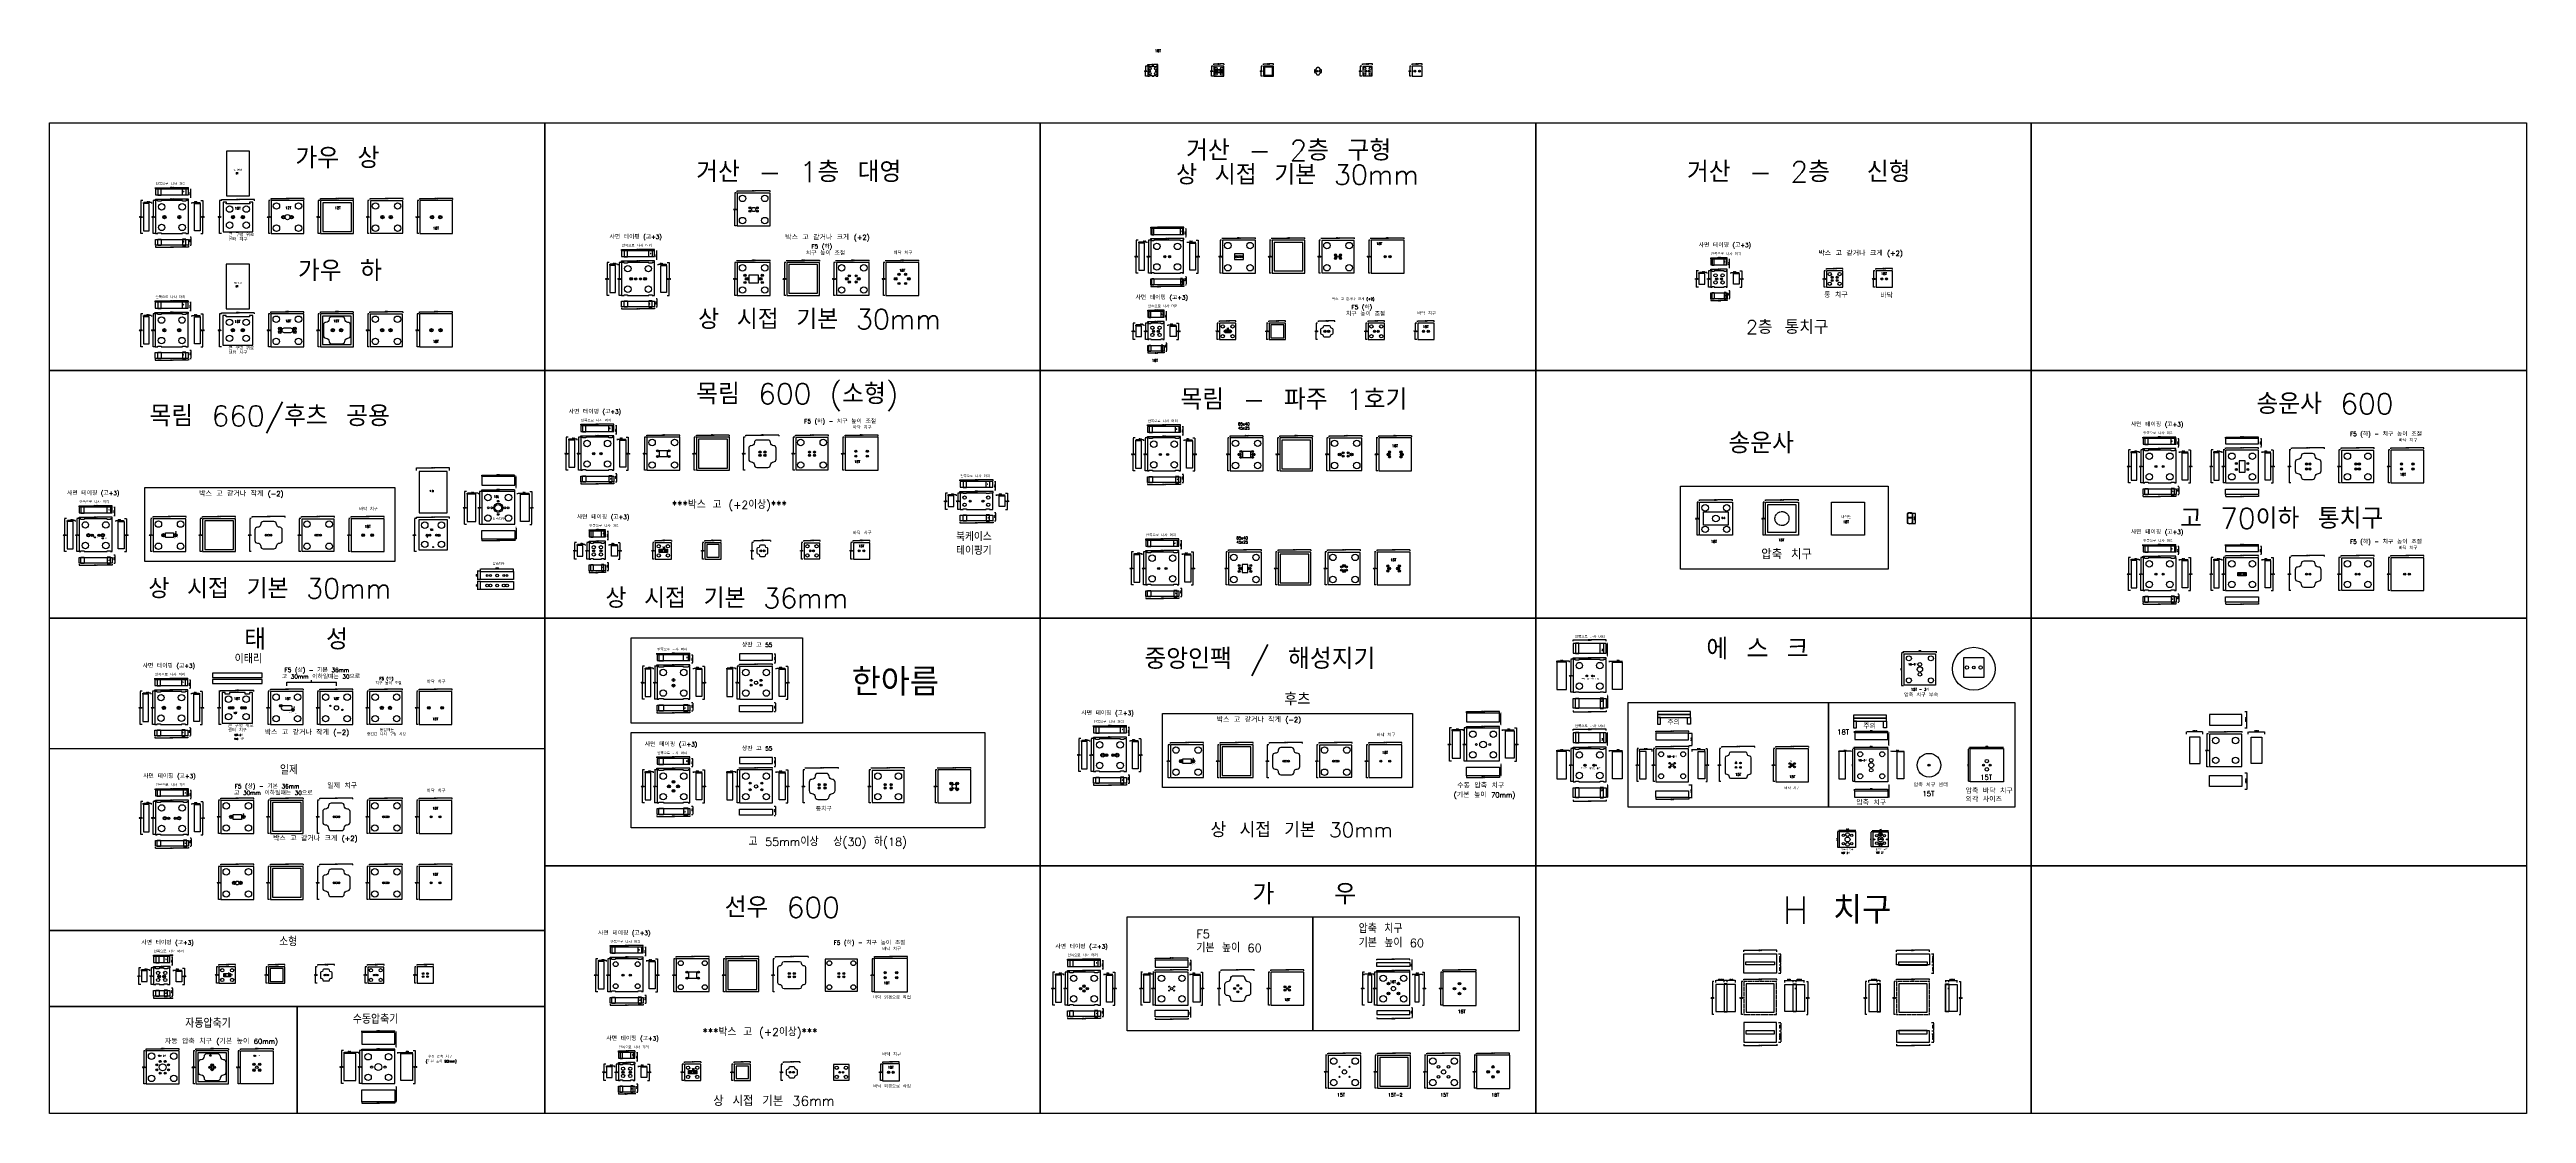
# Model space of a CAD drawing. Header units: millimetres. Extents: x 13291 to 28291, y 200 to 6643.
import ezdxf

# ---------------------------------------------------------------- set-up
doc = ezdxf.new("R2010")
doc.units = ezdxf.units.MM
doc.linetypes.add('ACAD_ISO02W100', pattern=[15, 12, -3])
for name, color, linetype in [('TEXT', 3, 'Continuous'), ('볼트 구멍', 7, 'Continuous'), ('치구', 7, 'Continuous'), ('치수', 7, 'Continuous')]:
    doc.layers.add(name, color=color, linetype=linetype)
doc.styles.get("Standard").update_dxf_attribs({"font": 'txt.shx', "bigfont": 'whgtxt.shx'})
doc.dimstyles.new('ISO-25', dxfattribs={"dimtxt": 2.5, "dimasz": 2.5, "dimexe": 1.25, "dimexo": 0.625, "dimtad": 1, "dimtxsty": 'Standard', "dimcen": 2.5, "dimadec": 0, "dimazin": 0, "dimtfac": 1, "dimtmove": 0, "dimatfit": 3, "dimfxl": 0, "dimarcsym": 0})
doc.dimstyles.get("Standard").update_dxf_attribs({"dimtxt": 7, "dimasz": 0.18, "dimexe": 0.18, "dimexo": 0.0625, "dimgap": 0.09, "dimtad": 0, "dimtih": 1, "dimtoh": 1, "dimdec": 1, "dimzin": 0, "dimdsep": 46, "dimtxsty": 'Standard', "dimcen": 0.09, "dimadec": 0, "dimazin": 0, "dimtfac": 1, "dimtdec": 1, "dimtofl": 0, "dimtmove": 0, "dimatfit": 3, "dimfxl": 0, "dimtolj": 1, "dimtzin": 0, "dimarcsym": 0})

# ---------------------------------------------------------------- blocks, each defined once
blk = doc.blocks.new('*D1')
at = {"layer": 'Defpoints', "color": 0, "linetype": 'Continuous'}
for p in [(19613, 2471), (19813, 2479), (19813, 2471)]:
    blk.add_point(p, dxfattribs=at)
at = {"layer": '치수', "color": 0, "linetype": 'Continuous', "lineweight": -2}
for p, q in [((19613, 2472), (19613, 2479)), ((19613, 2479), (19704, 2479)), ((19813, 2479), (19722, 2479)), ((19813, 2472), (19813, 2479))]:
    blk.add_line(p, q, dxfattribs=at)
at = {"layer": '치수', "color": 0, "linetype": 'Continuous'}
for points in [[(19613, 2479), (19613, 2479), (19613, 2479)], [(19813, 2479), (19813, 2479), (19813, 2479)]]:
    blk.add_solid(points, dxfattribs=at)
at = {"layer": '치수', "color": 0, "linetype": 'Continuous', "insert": (19713, 2479), "char_height": 5, "attachment_point": 5}
blk.add_mtext('\\A1;200.0', dxfattribs=at)
blk = doc.blocks.new('*D2')
at = {"layer": 'Defpoints', "color": 0, "linetype": 'Continuous'}
for p in [(19613, 2542), (19813, 2548), (19813, 2542)]:
    blk.add_point(p, dxfattribs=at)
at = {"layer": '치수', "color": 0, "linetype": 'Continuous', "lineweight": -2}
for p, q in [((19613, 2542), (19613, 2549)), ((19613, 2548), (19704, 2548)), ((19813, 2548), (19722, 2548)), ((19813, 2542), (19813, 2549))]:
    blk.add_line(p, q, dxfattribs=at)
at = {"layer": '치수', "color": 0, "linetype": 'Continuous'}
for points in [[(19613, 2548), (19613, 2548), (19613, 2548)], [(19813, 2548), (19813, 2548), (19813, 2548)]]:
    blk.add_solid(points, dxfattribs=at)
at = {"layer": '치수', "color": 0, "linetype": 'Continuous', "insert": (19713, 2548), "char_height": 5, "attachment_point": 5}
blk.add_mtext('\\A1;200.0', dxfattribs=at)
blk = doc.blocks.new('*D3')
at = {"layer": 'Defpoints', "color": 0, "linetype": 'Continuous'}
for p in [(19613, 2195), (19813, 2195), (19813, 2188)]:
    blk.add_point(p, dxfattribs=at)
at = {"layer": '치수', "color": 0, "linetype": 'Continuous', "lineweight": -2}
for p, q in [((19613, 2195), (19613, 2188)), ((19613, 2188), (19704, 2188)), ((19813, 2188), (19722, 2188)), ((19813, 2195), (19813, 2188))]:
    blk.add_line(p, q, dxfattribs=at)
at = {"layer": '치수', "color": 0, "linetype": 'Continuous'}
for points in [[(19613, 2188), (19613, 2188), (19613, 2188)], [(19813, 2188), (19813, 2188), (19813, 2188)]]:
    blk.add_solid(points, dxfattribs=at)
at = {"layer": '치수', "color": 0, "linetype": 'Continuous', "insert": (19713, 2188), "char_height": 5, "attachment_point": 5}
blk.add_mtext('\\A1;200.0', dxfattribs=at)
blk = doc.blocks.new('*D4')
at = {"layer": 'Defpoints', "color": 0}
for p in [(22739, 2391), (22815, 2397), (22815, 2391)]:
    blk.add_point(p, dxfattribs=at)
at = {"layer": '치수', "color": 0, "lineweight": -2}
for p, q in [((22739, 2391), (22739, 2399)), ((22742, 2397), (22813, 2397)), ((22815, 2391), (22815, 2399))]:
    blk.add_line(p, q, dxfattribs=at)
at = {"layer": '치수', "color": 0}
for points in [[(22742, 2398), (22742, 2397), (22739, 2397)], [(22813, 2398), (22813, 2397), (22815, 2397)]]:
    blk.add_solid(points, dxfattribs=at)
at = {"layer": '치수', "color": 0, "insert": (22790, 2401), "char_height": 5, "attachment_point": 5}
blk.add_mtext('76,0', dxfattribs=at)
blk = doc.blocks.new('*D5')
at = {"layer": 'Defpoints', "color": 0, "linetype": 'Continuous'}
for p in [(16909, 4302), (17109, 4308), (17109, 4302)]:
    blk.add_point(p, dxfattribs=at)
at = {"layer": '치수', "color": 0, "linetype": 'Continuous', "lineweight": -2}
for p, q in [((16909, 4302), (16909, 4308)), ((16909, 4308), (17000, 4308)), ((17108, 4308), (17018, 4308)), ((17109, 4302), (17109, 4308))]:
    blk.add_line(p, q, dxfattribs=at)
at = {"layer": '치수', "color": 0, "linetype": 'Continuous'}
for points in [[(16909, 4308), (16909, 4308), (16909, 4308)], [(17108, 4308), (17108, 4308), (17109, 4308)]]:
    blk.add_solid(points, dxfattribs=at)
at = {"layer": '치수', "color": 0, "linetype": 'Continuous', "insert": (17009, 4308), "char_height": 5, "attachment_point": 5}
blk.add_mtext('\\A1;200.0', dxfattribs=at)
blk = doc.blocks.new('*D6')
at = {"layer": 'Defpoints', "color": 0, "linetype": 'Continuous'}
for p in [(14329, 2755), (14529, 2762), (14529, 2755)]:
    blk.add_point(p, dxfattribs=at)
at = {"layer": '치수', "color": 0, "linetype": 'Continuous', "lineweight": -2}
for p, q in [((14329, 2755), (14329, 2763)), ((14329, 2762), (14420, 2762)), ((14528, 2762), (14437, 2762)), ((14529, 2755), (14529, 2763))]:
    blk.add_line(p, q, dxfattribs=at)
at = {"layer": '치수', "color": 0, "linetype": 'Continuous'}
for points in [[(14329, 2762), (14329, 2762), (14329, 2762)], [(14528, 2762), (14528, 2762), (14529, 2762)]]:
    blk.add_solid(points, dxfattribs=at)
at = {"layer": '치수', "color": 0, "linetype": 'Continuous', "insert": (14429, 2762), "char_height": 5, "attachment_point": 5}
blk.add_mtext('\\A1;200.0', dxfattribs=at)
blk = doc.blocks.new('*D7')
at = {"layer": 'Defpoints', "color": 0, "linetype": 'Continuous'}
for p in [(25969, 3943), (26169, 3943), (26169, 3936)]:
    blk.add_point(p, dxfattribs=at)
at = {"layer": '치수', "color": 0, "linetype": 'Continuous', "lineweight": -2}
for p, q in [((25969, 3943), (25969, 3936)), ((25970, 3936), (26061, 3936)), ((26169, 3936), (26078, 3936)), ((26169, 3943), (26169, 3936))]:
    blk.add_line(p, q, dxfattribs=at)
at = {"layer": '치수', "color": 0, "linetype": 'Continuous'}
for points in [[(25970, 3936), (25970, 3936), (25969, 3936)], [(26169, 3936), (26169, 3936), (26169, 3936)]]:
    blk.add_solid(points, dxfattribs=at)
at = {"layer": '치수', "color": 0, "linetype": 'Continuous', "insert": (26069, 3936), "char_height": 5, "attachment_point": 5}
blk.add_mtext('\\A1;200.0', dxfattribs=at)
blk = doc.blocks.new('*D8')
at = {"layer": 'Defpoints', "color": 0, "linetype": 'Continuous'}
for p in [(25969, 4219), (26169, 4227), (26169, 4219)]:
    blk.add_point(p, dxfattribs=at)
at = {"layer": '치수', "color": 0, "linetype": 'Continuous', "lineweight": -2}
for p, q in [((25969, 4219), (25969, 4227)), ((25970, 4227), (26061, 4227)), ((26169, 4227), (26078, 4227)), ((26169, 4219), (26169, 4227))]:
    blk.add_line(p, q, dxfattribs=at)
at = {"layer": '치수', "color": 0, "linetype": 'Continuous'}
for points in [[(25970, 4227), (25970, 4227), (25969, 4227)], [(26169, 4227), (26169, 4227), (26169, 4227)]]:
    blk.add_solid(points, dxfattribs=at)
at = {"layer": '치수', "color": 0, "linetype": 'Continuous', "insert": (26069, 4227), "char_height": 5, "attachment_point": 5}
blk.add_mtext('\\A1;200.0', dxfattribs=at)
blk = doc.blocks.new('*D9')
at = {"layer": 'Defpoints', "color": 0, "linetype": 'Continuous'}
for p in [(25969, 4290), (26169, 4296), (26169, 4290)]:
    blk.add_point(p, dxfattribs=at)
at = {"layer": '치수', "color": 0, "linetype": 'Continuous', "lineweight": -2}
for p, q in [((25969, 4290), (25969, 4296)), ((25970, 4296), (26061, 4296)), ((26169, 4296), (26078, 4296)), ((26169, 4290), (26169, 4296))]:
    blk.add_line(p, q, dxfattribs=at)
at = {"layer": '치수', "color": 0, "linetype": 'Continuous'}
for points in [[(25970, 4296), (25970, 4296), (25969, 4296)], [(26169, 4296), (26169, 4296), (26169, 4296)]]:
    blk.add_solid(points, dxfattribs=at)
at = {"layer": '치수', "color": 0, "linetype": 'Continuous', "insert": (26069, 4296), "char_height": 5, "attachment_point": 5}
blk.add_mtext('\\A1;200.0', dxfattribs=at)
blk = doc.blocks.new('*D10')
at = {"layer": 'Defpoints', "color": 0, "linetype": 'Continuous'}
for p in [(14218, 3809), (14418, 3815), (14418, 3809)]:
    blk.add_point(p, dxfattribs=at)
at = {"layer": '치수', "color": 0, "linetype": 'Continuous', "lineweight": -2}
for p, q in [((14218, 3809), (14218, 3815)), ((14218, 3815), (14309, 3815)), ((14418, 3815), (14327, 3815)), ((14418, 3809), (14418, 3815))]:
    blk.add_line(p, q, dxfattribs=at)
at = {"layer": '치수', "color": 0, "linetype": 'Continuous'}
for points in [[(14218, 3815), (14218, 3815), (14218, 3815)], [(14418, 3815), (14418, 3815), (14418, 3815)]]:
    blk.add_solid(points, dxfattribs=at)
at = {"layer": '치수', "color": 0, "linetype": 'Continuous', "insert": (14318, 3815), "char_height": 5, "attachment_point": 5}
blk.add_mtext('\\A1;200.0', dxfattribs=at)
blk = doc.blocks.new('*D11')
at = {"layer": 'Defpoints', "color": 0}
for p in [(16977, 5335), (17027, 5342), (17027, 5335)]:
    blk.add_point(p, dxfattribs=at)
at = {"layer": '치수', "color": 0, "lineweight": -2}
for p, q in [((16977, 5336), (16977, 5343)), ((16980, 5342), (17025, 5342)), ((17027, 5336), (17027, 5343))]:
    blk.add_line(p, q, dxfattribs=at)
at = {"layer": '치수', "color": 0}
for points in [[(16980, 5342), (16980, 5342), (16977, 5342)], [(17025, 5342), (17025, 5342), (17027, 5342)]]:
    blk.add_solid(points, dxfattribs=at)
at = {"layer": '치수', "color": 0, "insert": (16996, 5345), "char_height": 5, "attachment_point": 5}
blk.add_mtext('50,0', dxfattribs=at)
blk = doc.blocks.new('*D12')
at = {"layer": 'Defpoints', "color": 0}
for p in [(16965, 5423), (16970, 5423), (16965, 5373)]:
    blk.add_point(p, dxfattribs=at)
at = {"layer": '치수', "color": 0, "lineweight": -2}
for p, q in [((16966, 5423), (16971, 5423)), ((16970, 5376), (16970, 5421)), ((16966, 5373), (16971, 5373))]:
    blk.add_line(p, q, dxfattribs=at)
at = {"layer": '치수', "color": 0}
for points in [[(16969, 5421), (16970, 5421), (16970, 5423)], [(16969, 5376), (16970, 5376), (16970, 5373)]]:
    blk.add_solid(points, dxfattribs=at)
at = {"layer": '치수', "color": 0, "insert": (16966, 5393), "char_height": 5, "attachment_point": 5, "rotation": 90}
blk.add_mtext('50,0', dxfattribs=at)
blk = doc.blocks.new('*D13')
at = {"layer": 'Defpoints', "color": 0}
for p in [(16684, 5342), (16684, 5335), (16734, 5335)]:
    blk.add_point(p, dxfattribs=at)
at = {"layer": '치수', "color": 0, "lineweight": -2}
for p, q in [((16684, 5336), (16684, 5343)), ((16731, 5342), (16686, 5342)), ((16734, 5336), (16734, 5343))]:
    blk.add_line(p, q, dxfattribs=at)
at = {"layer": '치수', "color": 0}
for points in [[(16686, 5342), (16686, 5342), (16684, 5342)], [(16731, 5342), (16731, 5342), (16734, 5342)]]:
    blk.add_solid(points, dxfattribs=at)
at = {"layer": '치수', "color": 0, "insert": (16712, 5345), "char_height": 5, "attachment_point": 5}
blk.add_mtext('50,0', dxfattribs=at)
blk = doc.blocks.new('*D14')
at = {"layer": 'Defpoints', "color": 0, "linetype": 'Continuous'}
for p in [(16756, 5426), (16956, 5432), (16956, 5426)]:
    blk.add_point(p, dxfattribs=at)
at = {"layer": '치수', "color": 0, "linetype": 'Continuous', "lineweight": -2}
for p, q in [((16756, 5426), (16756, 5432)), ((16756, 5432), (16847, 5432)), ((16955, 5432), (16864, 5432)), ((16956, 5426), (16956, 5432))]:
    blk.add_line(p, q, dxfattribs=at)
at = {"layer": '치수', "color": 0, "linetype": 'Continuous'}
for points in [[(16756, 5432), (16756, 5432), (16756, 5432)], [(16955, 5432), (16955, 5432), (16956, 5432)]]:
    blk.add_solid(points, dxfattribs=at)
at = {"layer": '치수', "color": 0, "linetype": 'Continuous', "insert": (16856, 5432), "char_height": 5, "attachment_point": 5}
blk.add_mtext('\\A1;200.0', dxfattribs=at)
blk = doc.blocks.new('*D15')
at = {"layer": 'Defpoints', "color": 0, "linetype": 'Continuous'}
for p in [(16756, 5355), (16956, 5363), (16956, 5355)]:
    blk.add_point(p, dxfattribs=at)
at = {"layer": '치수', "color": 0, "linetype": 'Continuous', "lineweight": -2}
for p, q in [((16756, 5355), (16756, 5363)), ((16756, 5363), (16847, 5363)), ((16955, 5363), (16864, 5363)), ((16956, 5355), (16956, 5363))]:
    blk.add_line(p, q, dxfattribs=at)
at = {"layer": '치수', "color": 0, "linetype": 'Continuous'}
for points in [[(16756, 5363), (16756, 5363), (16756, 5363)], [(16955, 5363), (16955, 5363), (16956, 5363)]]:
    blk.add_solid(points, dxfattribs=at)
at = {"layer": '치수', "color": 0, "linetype": 'Continuous', "insert": (16856, 5363), "char_height": 5, "attachment_point": 5}
blk.add_mtext('\\A1;200.0', dxfattribs=at)
blk = doc.blocks.new('*D16')
at = {"layer": 'Defpoints', "color": 0}
for p in [(16965, 5134), (16965, 5084), (16970, 5084)]:
    blk.add_point(p, dxfattribs=at)
at = {"layer": '치수', "color": 0, "lineweight": -2}
for p, q in [((16966, 5134), (16971, 5134)), ((16970, 5131), (16970, 5086)), ((16966, 5084), (16971, 5084))]:
    blk.add_line(p, q, dxfattribs=at)
at = {"layer": '치수', "color": 0}
for points in [[(16969, 5131), (16970, 5131), (16970, 5134)], [(16969, 5086), (16970, 5086), (16970, 5084)]]:
    blk.add_solid(points, dxfattribs=at)
at = {"layer": '치수', "color": 0, "insert": (16966, 5108), "char_height": 5, "attachment_point": 5, "rotation": 90}
blk.add_mtext('50,0', dxfattribs=at)
blk = doc.blocks.new('*D17')
at = {"layer": 'Defpoints', "color": 0, "linetype": 'Continuous'}
for p in [(16756, 5078), (16956, 5078), (16956, 5072)]:
    blk.add_point(p, dxfattribs=at)
at = {"layer": '치수', "color": 0, "linetype": 'Continuous', "lineweight": -2}
for p, q in [((16756, 5078), (16756, 5072)), ((16756, 5072), (16847, 5072)), ((16955, 5072), (16864, 5072)), ((16956, 5078), (16956, 5072))]:
    blk.add_line(p, q, dxfattribs=at)
at = {"layer": '치수', "color": 0, "linetype": 'Continuous'}
for points in [[(16756, 5072), (16756, 5072), (16756, 5072)], [(16955, 5072), (16955, 5072), (16956, 5072)]]:
    blk.add_solid(points, dxfattribs=at)
at = {"layer": '치수', "color": 0, "linetype": 'Continuous', "insert": (16856, 5072), "char_height": 5, "attachment_point": 5}
blk.add_mtext('\\A1;200.0', dxfattribs=at)
blk = doc.blocks.new('*D18')
at = {"layer": 'Defpoints', "color": 0, "linetype": 'Continuous'}
for p in [(17031, 5353), (17031, 5153), (17043, 5153)]:
    blk.add_point(p, dxfattribs=at)
at = {"layer": '치수', "color": 0, "linetype": 'Continuous', "lineweight": -2}
for p, q in [((17031, 5353), (17043, 5353)), ((17043, 5353), (17043, 5256)), ((17043, 5154), (17043, 5251)), ((17031, 5153), (17043, 5153))]:
    blk.add_line(p, q, dxfattribs=at)
at = {"layer": '치수', "color": 0, "linetype": 'Continuous'}
for points in [[(17043, 5353), (17043, 5353), (17043, 5353)], [(17043, 5154), (17043, 5154), (17043, 5153)]]:
    blk.add_solid(points, dxfattribs=at)
at = {"layer": '치수', "color": 0, "linetype": 'Continuous', "insert": (17043, 5253), "char_height": 5, "attachment_point": 5}
blk.add_mtext('\\A1;200.0', dxfattribs=at)
blk = doc.blocks.new('*D19')
at = {"layer": 'Defpoints', "color": 0, "linetype": 'Continuous'}
for p in [(16680, 5353), (16668, 5153), (16680, 5153)]:
    blk.add_point(p, dxfattribs=at)
at = {"layer": '치수', "color": 0, "linetype": 'Continuous', "lineweight": -2}
for p, q in [((16680, 5353), (16668, 5353)), ((16668, 5353), (16668, 5256)), ((16668, 5154), (16668, 5251)), ((16680, 5153), (16668, 5153))]:
    blk.add_line(p, q, dxfattribs=at)
at = {"layer": '치수', "color": 0, "linetype": 'Continuous'}
for points in [[(16668, 5353), (16668, 5353), (16668, 5353)], [(16668, 5154), (16668, 5154), (16668, 5153)]]:
    blk.add_solid(points, dxfattribs=at)
at = {"layer": '치수', "color": 0, "linetype": 'Continuous', "insert": (16668, 5253), "char_height": 5, "attachment_point": 5}
blk.add_mtext('\\A1;200.0', dxfattribs=at)
blk = doc.blocks.new('*D20')
at = {"layer": 'Defpoints', "color": 0, "linetype": 'Continuous'}
for p in [(16754, 5353), (16742, 5153), (16754, 5153)]:
    blk.add_point(p, dxfattribs=at)
at = {"layer": '치수', "color": 0, "linetype": 'Continuous', "lineweight": -2}
for p, q in [((16754, 5353), (16742, 5353)), ((16742, 5353), (16742, 5256)), ((16742, 5154), (16742, 5251)), ((16754, 5153), (16742, 5153))]:
    blk.add_line(p, q, dxfattribs=at)
at = {"layer": '치수', "color": 0, "linetype": 'Continuous'}
for points in [[(16742, 5353), (16742, 5353), (16742, 5353)], [(16742, 5154), (16742, 5154), (16742, 5153)]]:
    blk.add_solid(points, dxfattribs=at)
at = {"layer": '치수', "color": 0, "linetype": 'Continuous', "insert": (16742, 5253), "char_height": 5, "attachment_point": 5}
blk.add_mtext('\\A1;200.0', dxfattribs=at)
blk = doc.blocks.new('*D21')
at = {"layer": 'Defpoints', "color": 0, "linetype": 'Continuous'}
for p in [(13471, 3874), (13671, 3880), (13671, 3874)]:
    blk.add_point(p, dxfattribs=at)
at = {"layer": '치수', "color": 0, "linetype": 'Continuous', "lineweight": -2}
for p, q in [((13471, 3874), (13471, 3880)), ((13471, 3880), (13562, 3880)), ((13670, 3880), (13579, 3880)), ((13671, 3874), (13671, 3880))]:
    blk.add_line(p, q, dxfattribs=at)
at = {"layer": '치수', "color": 0, "linetype": 'Continuous'}
for points in [[(13471, 3880), (13471, 3880), (13471, 3880)], [(13670, 3880), (13670, 3880), (13671, 3880)]]:
    blk.add_solid(points, dxfattribs=at)
at = {"layer": '치수', "color": 0, "linetype": 'Continuous', "insert": (13571, 3880), "char_height": 5, "attachment_point": 5}
blk.add_mtext('\\A1;200.0', dxfattribs=at)
blk = doc.blocks.new('*D22')
at = {"layer": 'Defpoints', "color": 0, "linetype": 'Continuous'}
for p in [(13471, 3803), (13671, 3811), (13671, 3803)]:
    blk.add_point(p, dxfattribs=at)
at = {"layer": '치수', "color": 0, "linetype": 'Continuous', "lineweight": -2}
for p, q in [((13471, 3803), (13471, 3811)), ((13471, 3811), (13562, 3811)), ((13670, 3811), (13579, 3811)), ((13671, 3803), (13671, 3811))]:
    blk.add_line(p, q, dxfattribs=at)
at = {"layer": '치수', "color": 0, "linetype": 'Continuous'}
for points in [[(13471, 3811), (13471, 3811), (13471, 3811)], [(13670, 3811), (13670, 3811), (13671, 3811)]]:
    blk.add_solid(points, dxfattribs=at)
at = {"layer": '치수', "color": 0, "linetype": 'Continuous', "insert": (13571, 3811), "char_height": 5, "attachment_point": 5}
blk.add_mtext('\\A1;200.0', dxfattribs=at)
blk = doc.blocks.new('*D23')
at = {"layer": 'Defpoints', "color": 0, "linetype": 'Continuous'}
for p in [(13471, 3527), (13671, 3527), (13671, 3520)]:
    blk.add_point(p, dxfattribs=at)
at = {"layer": '치수', "color": 0, "linetype": 'Continuous', "lineweight": -2}
for p, q in [((13471, 3527), (13471, 3520)), ((13471, 3520), (13562, 3520)), ((13670, 3520), (13579, 3520)), ((13671, 3527), (13671, 3520))]:
    blk.add_line(p, q, dxfattribs=at)
at = {"layer": '치수', "color": 0, "linetype": 'Continuous'}
for points in [[(13471, 3520), (13471, 3520), (13471, 3520)], [(13670, 3520), (13670, 3520), (13671, 3520)]]:
    blk.add_solid(points, dxfattribs=at)
at = {"layer": '치수', "color": 0, "linetype": 'Continuous', "insert": (13571, 3520), "char_height": 5, "attachment_point": 5}
blk.add_mtext('\\A1;200.0', dxfattribs=at)
blk = doc.blocks.new('*D24')
at = {"layer": 'Defpoints', "color": 0, "linetype": 'Continuous'}
for p in [(19456, 781), (19656, 781), (19656, 774)]:
    blk.add_point(p, dxfattribs=at)
at = {"layer": '치수', "color": 0, "linetype": 'Continuous', "lineweight": -2}
for p, q in [((19456, 781), (19456, 774)), ((19456, 774), (19547, 774)), ((19656, 774), (19565, 774)), ((19656, 781), (19656, 774))]:
    blk.add_line(p, q, dxfattribs=at)
at = {"layer": '치수', "color": 0, "linetype": 'Continuous'}
for points in [[(19456, 774), (19456, 774), (19456, 774)], [(19656, 774), (19656, 774), (19656, 774)]]:
    blk.add_solid(points, dxfattribs=at)
at = {"layer": '치수', "color": 0, "linetype": 'Continuous', "insert": (19556, 774), "char_height": 5, "attachment_point": 5}
blk.add_mtext('\\A1;200.0', dxfattribs=at)
blk = doc.blocks.new('*D25')
at = {"layer": 'Defpoints', "color": 0, "linetype": 'Continuous'}
for p in [(19456, 1128), (19656, 1134), (19656, 1128)]:
    blk.add_point(p, dxfattribs=at)
at = {"layer": '치수', "color": 0, "linetype": 'Continuous', "lineweight": -2}
for p, q in [((19456, 1128), (19456, 1135)), ((19456, 1134), (19547, 1134)), ((19656, 1134), (19565, 1134)), ((19656, 1128), (19656, 1135))]:
    blk.add_line(p, q, dxfattribs=at)
at = {"layer": '치수', "color": 0, "linetype": 'Continuous'}
for points in [[(19456, 1135), (19456, 1134), (19456, 1134)], [(19656, 1135), (19656, 1134), (19656, 1134)]]:
    blk.add_solid(points, dxfattribs=at)
at = {"layer": '치수', "color": 0, "linetype": 'Continuous', "insert": (19556, 1134), "char_height": 5, "attachment_point": 5}
blk.add_mtext('\\A1;200.0', dxfattribs=at)
blk = doc.blocks.new('*D26')
at = {"layer": 'Defpoints', "color": 0, "linetype": 'Continuous'}
for p in [(19456, 1058), (19656, 1065), (19656, 1058)]:
    blk.add_point(p, dxfattribs=at)
at = {"layer": '치수', "color": 0, "linetype": 'Continuous', "lineweight": -2}
for p, q in [((19456, 1058), (19456, 1065)), ((19456, 1065), (19547, 1065)), ((19656, 1065), (19565, 1065)), ((19656, 1058), (19656, 1065))]:
    blk.add_line(p, q, dxfattribs=at)
at = {"layer": '치수', "color": 0, "linetype": 'Continuous'}
for points in [[(19456, 1065), (19456, 1065), (19456, 1065)], [(19656, 1065), (19656, 1065), (19656, 1065)]]:
    blk.add_solid(points, dxfattribs=at)
at = {"layer": '치수', "color": 0, "linetype": 'Continuous', "insert": (19556, 1065), "char_height": 5, "attachment_point": 5}
blk.add_mtext('\\A1;200.0', dxfattribs=at)
blk = doc.blocks.new('*D27')
at = {"layer": 'Defpoints', "color": 0}
for p in [(13399, 3790), (13399, 3783), (13449, 3783)]:
    blk.add_point(p, dxfattribs=at)
at = {"layer": '치수', "color": 0, "lineweight": -2}
for p, q in [((13399, 3784), (13399, 3791)), ((13446, 3790), (13401, 3790)), ((13449, 3784), (13449, 3791))]:
    blk.add_line(p, q, dxfattribs=at)
at = {"layer": '치수', "color": 0}
for points in [[(13401, 3790), (13401, 3790), (13399, 3790)], [(13446, 3790), (13446, 3790), (13449, 3790)]]:
    blk.add_solid(points, dxfattribs=at)
at = {"layer": '치수', "color": 0, "insert": (13427, 3794), "char_height": 5, "attachment_point": 5}
blk.add_mtext('50,0', dxfattribs=at)
blk = doc.blocks.new('*D28')
at = {"layer": 'Defpoints', "color": 0, "linetype": 'Continuous'}
for p in [(13395, 3802), (13383, 3602), (13395, 3602)]:
    blk.add_point(p, dxfattribs=at)
at = {"layer": '치수', "color": 0, "linetype": 'Continuous', "lineweight": -2}
for p, q in [((13395, 3802), (13383, 3802)), ((13383, 3801), (13383, 3704)), ((13383, 3602), (13383, 3699)), ((13395, 3602), (13383, 3602))]:
    blk.add_line(p, q, dxfattribs=at)
at = {"layer": '치수', "color": 0, "linetype": 'Continuous'}
for points in [[(13383, 3801), (13383, 3801), (13383, 3802)], [(13383, 3602), (13383, 3602), (13383, 3602)]]:
    blk.add_solid(points, dxfattribs=at)
at = {"layer": '치수', "color": 0, "linetype": 'Continuous', "insert": (13383, 3702), "char_height": 5, "attachment_point": 5}
blk.add_mtext('\\A1;200.0', dxfattribs=at)
blk = doc.blocks.new('*D29')
at = {"layer": 'Defpoints', "color": 0, "linetype": 'Continuous'}
for p in [(13469, 3802), (13457, 3602), (13469, 3602)]:
    blk.add_point(p, dxfattribs=at)
at = {"layer": '치수', "color": 0, "linetype": 'Continuous', "lineweight": -2}
for p, q in [((13469, 3802), (13457, 3802)), ((13457, 3801), (13457, 3704)), ((13457, 3602), (13457, 3699)), ((13469, 3602), (13457, 3602))]:
    blk.add_line(p, q, dxfattribs=at)
at = {"layer": '치수', "color": 0, "linetype": 'Continuous'}
for points in [[(13457, 3801), (13457, 3801), (13457, 3802)], [(13457, 3602), (13457, 3602), (13457, 3602)]]:
    blk.add_solid(points, dxfattribs=at)
at = {"layer": '치수', "color": 0, "linetype": 'Continuous', "insert": (13457, 3702), "char_height": 5, "attachment_point": 5}
blk.add_mtext('\\A1;200.0', dxfattribs=at)
blk = doc.blocks.new('*D30')
at = {"layer": 'Defpoints', "color": 0, "linetype": 'Continuous'}
for p in [(19454, 1056), (19442, 856), (19454, 856)]:
    blk.add_point(p, dxfattribs=at)
at = {"layer": '치수', "color": 0, "linetype": 'Continuous', "lineweight": -2}
for p, q in [((19454, 1056), (19442, 1056)), ((19442, 1056), (19442, 958)), ((19442, 856), (19442, 953)), ((19454, 856), (19442, 856))]:
    blk.add_line(p, q, dxfattribs=at)
at = {"layer": '치수', "color": 0, "linetype": 'Continuous'}
for points in [[(19442, 1056), (19442, 1056), (19442, 1056)], [(19442, 856), (19442, 856), (19442, 856)]]:
    blk.add_solid(points, dxfattribs=at)
at = {"layer": '치수', "color": 0, "linetype": 'Continuous', "insert": (19442, 956), "char_height": 5, "attachment_point": 5}
blk.add_mtext('\\A1;200.0', dxfattribs=at)
blk = doc.blocks.new('*D31')
at = {"layer": 'Defpoints', "color": 0}
for p in [(19384, 1044), (19384, 1037), (19434, 1037)]:
    blk.add_point(p, dxfattribs=at)
at = {"layer": '치수', "color": 0, "lineweight": -2}
for p, q in [((19384, 1038), (19384, 1046)), ((19431, 1044), (19386, 1044)), ((19434, 1038), (19434, 1046))]:
    blk.add_line(p, q, dxfattribs=at)
at = {"layer": '치수', "color": 0}
for points in [[(19386, 1045), (19386, 1044), (19384, 1044)], [(19431, 1045), (19431, 1044), (19434, 1044)]]:
    blk.add_solid(points, dxfattribs=at)
at = {"layer": '치수', "color": 0, "insert": (19412, 1048), "char_height": 5, "attachment_point": 5}
blk.add_mtext('50,0', dxfattribs=at)
blk = doc.blocks.new('*D32')
at = {"layer": 'Defpoints', "color": 0, "linetype": 'Continuous'}
for p in [(19381, 1056), (19368, 856), (19381, 856)]:
    blk.add_point(p, dxfattribs=at)
at = {"layer": '치수', "color": 0, "linetype": 'Continuous', "lineweight": -2}
for p, q in [((19380, 1056), (19368, 1056)), ((19368, 1056), (19368, 958)), ((19368, 856), (19368, 953)), ((19380, 856), (19368, 856))]:
    blk.add_line(p, q, dxfattribs=at)
at = {"layer": '치수', "color": 0, "linetype": 'Continuous'}
for points in [[(19368, 1056), (19368, 1056), (19368, 1056)], [(19368, 856), (19368, 856), (19368, 856)]]:
    blk.add_solid(points, dxfattribs=at)
at = {"layer": '치수', "color": 0, "linetype": 'Continuous', "insert": (19368, 956), "char_height": 5, "attachment_point": 5}
blk.add_mtext('\\A1;200.0', dxfattribs=at)
blk = doc.blocks.new('*D33')
at = {"layer": 'Defpoints', "color": 0, "linetype": 'Continuous'}
for p in [(13918, 3809), (14118, 3815), (14118, 3809)]:
    blk.add_point(p, dxfattribs=at)
at = {"layer": '치수', "color": 0, "linetype": 'Continuous', "lineweight": -2}
for p, q in [((13918, 3809), (13918, 3815)), ((13918, 3815), (14009, 3815)), ((14118, 3815), (14027, 3815)), ((14118, 3809), (14118, 3815))]:
    blk.add_line(p, q, dxfattribs=at)
at = {"layer": '치수', "color": 0, "linetype": 'Continuous'}
for points in [[(13918, 3815), (13918, 3815), (13918, 3815)], [(14118, 3815), (14118, 3815), (14118, 3815)]]:
    blk.add_solid(points, dxfattribs=at)
at = {"layer": '치수', "color": 0, "linetype": 'Continuous', "insert": (14018, 3815), "char_height": 5, "attachment_point": 5}
blk.add_mtext('\\A1;200.0', dxfattribs=at)
blk = doc.blocks.new('*D34')
at = {"layer": 'Defpoints', "color": 0}
for p in [(13692, 3783), (13742, 3790), (13742, 3783)]:
    blk.add_point(p, dxfattribs=at)
at = {"layer": '치수', "color": 0, "lineweight": -2}
for p, q in [((13692, 3784), (13692, 3791)), ((13695, 3790), (13740, 3790)), ((13742, 3784), (13742, 3791))]:
    blk.add_line(p, q, dxfattribs=at)
at = {"layer": '치수', "color": 0}
for points in [[(13695, 3790), (13695, 3790), (13692, 3790)], [(13740, 3790), (13740, 3790), (13742, 3790)]]:
    blk.add_solid(points, dxfattribs=at)
at = {"layer": '치수', "color": 0, "insert": (13714, 3794), "char_height": 5, "attachment_point": 5}
blk.add_mtext('50,0', dxfattribs=at)
blk = doc.blocks.new('*D35')
at = {"layer": 'Defpoints', "color": 0}
for p in [(13680, 3871), (13680, 3821), (13687, 3871)]:
    blk.add_point(p, dxfattribs=at)
at = {"layer": '치수', "color": 0, "lineweight": -2}
for p, q in [((13681, 3871), (13688, 3871)), ((13681, 3821), (13688, 3821)), ((13687, 3824), (13687, 3869))]:
    blk.add_line(p, q, dxfattribs=at)
at = {"layer": '치수', "color": 0}
for points in [[(13687, 3869), (13688, 3869), (13687, 3871)], [(13687, 3824), (13688, 3824), (13687, 3821)]]:
    blk.add_solid(points, dxfattribs=at)
at = {"layer": '치수', "color": 0, "insert": (13684, 3844), "char_height": 5, "attachment_point": 5, "rotation": 90}
blk.add_mtext('50,0', dxfattribs=at)
blk = doc.blocks.new('*D36')
at = {"layer": 'Defpoints', "color": 0}
for p in [(13680, 3582), (13680, 3532), (13687, 3532)]:
    blk.add_point(p, dxfattribs=at)
at = {"layer": '치수', "color": 0, "lineweight": -2}
for p, q in [((13681, 3582), (13688, 3582)), ((13681, 3532), (13688, 3532)), ((13687, 3579), (13687, 3534))]:
    blk.add_line(p, q, dxfattribs=at)
at = {"layer": '치수', "color": 0}
for points in [[(13687, 3579), (13688, 3579), (13687, 3582)], [(13687, 3534), (13688, 3534), (13687, 3532)]]:
    blk.add_solid(points, dxfattribs=at)
at = {"layer": '치수', "color": 0, "insert": (13684, 3559), "char_height": 5, "attachment_point": 5, "rotation": 90}
blk.add_mtext('50,0', dxfattribs=at)
blk = doc.blocks.new('*D37')
at = {"layer": 'Defpoints', "color": 0, "linetype": 'Continuous'}
for p in [(14213, 3802), (14204, 3602), (14213, 3602)]:
    blk.add_point(p, dxfattribs=at)
at = {"layer": '치수', "color": 0, "linetype": 'Continuous', "lineweight": -2}
for p, q in [((14213, 3802), (14204, 3802)), ((14204, 3801), (14204, 3704)), ((14204, 3602), (14204, 3699)), ((14213, 3602), (14204, 3602))]:
    blk.add_line(p, q, dxfattribs=at)
at = {"layer": '치수', "color": 0, "linetype": 'Continuous'}
for points in [[(14204, 3801), (14204, 3801), (14204, 3802)], [(14204, 3602), (14204, 3602), (14204, 3602)]]:
    blk.add_solid(points, dxfattribs=at)
at = {"layer": '치수', "color": 0, "linetype": 'Continuous', "insert": (14204, 3702), "char_height": 5, "attachment_point": 5}
blk.add_mtext('\\A1;200.0', dxfattribs=at)
blk = doc.blocks.new('*D38')
at = {"layer": 'Defpoints', "color": 0, "linetype": 'Continuous'}
for p in [(13913, 3802), (13904, 3602), (13913, 3602)]:
    blk.add_point(p, dxfattribs=at)
at = {"layer": '치수', "color": 0, "linetype": 'Continuous', "lineweight": -2}
for p, q in [((13913, 3802), (13904, 3802)), ((13904, 3801), (13904, 3704)), ((13904, 3602), (13904, 3699)), ((13913, 3602), (13904, 3602))]:
    blk.add_line(p, q, dxfattribs=at)
at = {"layer": '치수', "color": 0, "linetype": 'Continuous'}
for points in [[(13904, 3801), (13904, 3801), (13904, 3802)], [(13904, 3602), (13904, 3602), (13904, 3602)]]:
    blk.add_solid(points, dxfattribs=at)
at = {"layer": '치수', "color": 0, "linetype": 'Continuous', "insert": (13904, 3702), "char_height": 5, "attachment_point": 5}
blk.add_mtext('\\A1;200.0', dxfattribs=at)
blk = doc.blocks.new('*D39')
at = {"layer": 'Defpoints', "color": 0, "linetype": 'Continuous'}
for p in [(13746, 3802), (13746, 3602), (13758, 3602)]:
    blk.add_point(p, dxfattribs=at)
at = {"layer": '치수', "color": 0, "linetype": 'Continuous', "lineweight": -2}
for p, q in [((13746, 3802), (13758, 3802)), ((13758, 3801), (13758, 3704)), ((13746, 3602), (13758, 3602)), ((13758, 3602), (13758, 3699))]:
    blk.add_line(p, q, dxfattribs=at)
at = {"layer": '치수', "color": 0, "linetype": 'Continuous'}
for points in [[(13758, 3801), (13758, 3801), (13758, 3802)], [(13758, 3602), (13758, 3602), (13758, 3602)]]:
    blk.add_solid(points, dxfattribs=at)
at = {"layer": '치수', "color": 0, "linetype": 'Continuous', "insert": (13758, 3702), "char_height": 5, "attachment_point": 5}
blk.add_mtext('\\A1;200.0', dxfattribs=at)
blk = doc.blocks.new('*D40')
at = {"layer": 'Defpoints', "color": 0}
for p in [(20197, 844), (20197, 784), (20204, 844)]:
    blk.add_point(p, dxfattribs=at)
at = {"layer": '치수', "color": 0, "lineweight": -2}
for p, q in [((20198, 844), (20205, 844)), ((20198, 784), (20205, 784)), ((20204, 787), (20204, 842))]:
    blk.add_line(p, q, dxfattribs=at)
at = {"layer": '치수', "color": 0}
for points in [[(20204, 842), (20204, 842), (20204, 844)], [(20204, 787), (20204, 787), (20204, 784)]]:
    blk.add_solid(points, dxfattribs=at)
at = {"layer": '치수', "color": 0, "insert": (20200, 806), "char_height": 5, "attachment_point": 5, "rotation": 90}
blk.add_mtext('60,0', dxfattribs=at)
blk = doc.blocks.new('*D41')
at = {"layer": 'Defpoints', "color": 0, "linetype": 'Continuous'}
for p in [(19987, 777), (20187, 777), (20187, 771)]:
    blk.add_point(p, dxfattribs=at)
at = {"layer": '치수', "color": 0, "linetype": 'Continuous', "lineweight": -2}
for p, q in [((19987, 777), (19987, 771)), ((19988, 771), (20078, 771)), ((20187, 771), (20096, 771)), ((20187, 777), (20187, 771))]:
    blk.add_line(p, q, dxfattribs=at)
at = {"layer": '치수', "color": 0, "linetype": 'Continuous'}
for points in [[(19988, 771), (19988, 771), (19987, 771)], [(20187, 771), (20187, 771), (20187, 771)]]:
    blk.add_solid(points, dxfattribs=at)
at = {"layer": '치수', "color": 0, "linetype": 'Continuous', "insert": (20087, 771), "char_height": 5, "attachment_point": 5}
blk.add_mtext('\\A1;200.0', dxfattribs=at)
blk = doc.blocks.new('*D42')
at = {"layer": 'Defpoints', "color": 0, "linetype": 'Continuous'}
for p in [(19987, 1063), (20187, 1069), (20187, 1063)]:
    blk.add_point(p, dxfattribs=at)
at = {"layer": '치수', "color": 0, "linetype": 'Continuous', "lineweight": -2}
for p, q in [((19987, 1063), (19987, 1069)), ((19988, 1069), (20078, 1069)), ((20187, 1069), (20096, 1069)), ((20187, 1063), (20187, 1069))]:
    blk.add_line(p, q, dxfattribs=at)
at = {"layer": '치수', "color": 0, "linetype": 'Continuous'}
for points in [[(19988, 1069), (19988, 1069), (19987, 1069)], [(20187, 1069), (20187, 1069), (20187, 1069)]]:
    blk.add_solid(points, dxfattribs=at)
at = {"layer": '치수', "color": 0, "linetype": 'Continuous', "insert": (20087, 1069), "char_height": 5, "attachment_point": 5}
blk.add_mtext('\\A1;200.0', dxfattribs=at)
blk = doc.blocks.new('*D43')
at = {"layer": 'Defpoints', "color": 0, "linetype": 'Continuous'}
for p in [(19987, 1135), (20187, 1141), (20187, 1135)]:
    blk.add_point(p, dxfattribs=at)
at = {"layer": '치수', "color": 0, "linetype": 'Continuous', "lineweight": -2}
for p, q in [((19987, 1135), (19987, 1141)), ((19988, 1141), (20078, 1141)), ((20187, 1141), (20096, 1141)), ((20187, 1135), (20187, 1141))]:
    blk.add_line(p, q, dxfattribs=at)
at = {"layer": '치수', "color": 0, "linetype": 'Continuous'}
for points in [[(19988, 1141), (19988, 1141), (19987, 1141)], [(20187, 1141), (20187, 1141), (20187, 1141)]]:
    blk.add_solid(points, dxfattribs=at)
at = {"layer": '치수', "color": 0, "linetype": 'Continuous', "insert": (20087, 1141), "char_height": 5, "attachment_point": 5}
blk.add_mtext('\\A1;200.0', dxfattribs=at)
blk = doc.blocks.new('*D44')
at = {"layer": 'Defpoints', "color": 0}
for p in [(19916, 1044), (19916, 1037), (19976, 1037)]:
    blk.add_point(p, dxfattribs=at)
at = {"layer": '치수', "color": 0, "lineweight": -2}
for p, q in [((19916, 1038), (19916, 1046)), ((19973, 1044), (19918, 1044)), ((19976, 1038), (19976, 1046))]:
    blk.add_line(p, q, dxfattribs=at)
at = {"layer": '치수', "color": 0}
for points in [[(19918, 1045), (19918, 1044), (19916, 1044)], [(19973, 1045), (19973, 1044), (19976, 1044)]]:
    blk.add_solid(points, dxfattribs=at)
at = {"layer": '치수', "color": 0, "insert": (19954, 1048), "char_height": 5, "attachment_point": 5}
blk.add_mtext('60,0', dxfattribs=at)
blk = doc.blocks.new('*D45')
at = {"layer": 'Defpoints', "color": 0, "linetype": 'Continuous'}
for p in [(19910, 1056), (19902, 856), (19910, 856)]:
    blk.add_point(p, dxfattribs=at)
at = {"layer": '치수', "color": 0, "linetype": 'Continuous', "lineweight": -2}
for p, q in [((19910, 1056), (19901, 1056)), ((19902, 1056), (19902, 958)), ((19902, 856), (19902, 953)), ((19910, 856), (19901, 856))]:
    blk.add_line(p, q, dxfattribs=at)
at = {"layer": '치수', "color": 0, "linetype": 'Continuous'}
for points in [[(19902, 1056), (19902, 1056), (19902, 1056)], [(19902, 856), (19902, 856), (19902, 856)]]:
    blk.add_solid(points, dxfattribs=at)
at = {"layer": '치수', "color": 0, "linetype": 'Continuous', "insert": (19902, 956), "char_height": 5, "attachment_point": 5}
blk.add_mtext('\\A1;200.0', dxfattribs=at)
blk = doc.blocks.new('*D46')
at = {"layer": 'Defpoints', "color": 0, "linetype": 'Continuous'}
for p in [(19982, 1056), (19974, 856), (19982, 856)]:
    blk.add_point(p, dxfattribs=at)
at = {"layer": '치수', "color": 0, "linetype": 'Continuous', "lineweight": -2}
for p, q in [((19982, 1056), (19973, 1056)), ((19974, 1056), (19974, 958)), ((19974, 856), (19974, 953)), ((19982, 856), (19973, 856))]:
    blk.add_line(p, q, dxfattribs=at)
at = {"layer": '치수', "color": 0, "linetype": 'Continuous'}
for points in [[(19974, 1056), (19974, 1056), (19974, 1056)], [(19974, 856), (19974, 856), (19974, 856)]]:
    blk.add_solid(points, dxfattribs=at)
at = {"layer": '치수', "color": 0, "linetype": 'Continuous', "insert": (19974, 956), "char_height": 5, "attachment_point": 5}
blk.add_mtext('\\A1;200.0', dxfattribs=at)
blk = doc.blocks.new('*D47')
at = {"layer": 'Defpoints', "color": 0}
for p in [(20199, 1037), (20259, 1044), (20259, 1037)]:
    blk.add_point(p, dxfattribs=at)
at = {"layer": '치수', "color": 0, "lineweight": -2}
for p, q in [((20199, 1038), (20199, 1046)), ((20201, 1044), (20256, 1044)), ((20259, 1038), (20259, 1046))]:
    blk.add_line(p, q, dxfattribs=at)
at = {"layer": '치수', "color": 0}
for points in [[(20201, 1045), (20201, 1044), (20199, 1044)], [(20256, 1045), (20256, 1044), (20259, 1044)]]:
    blk.add_solid(points, dxfattribs=at)
at = {"layer": '치수', "color": 0, "insert": (20221, 1048), "char_height": 5, "attachment_point": 5}
blk.add_mtext('60,0', dxfattribs=at)
blk = doc.blocks.new('*D48')
at = {"layer": 'Defpoints', "color": 0}
for p in [(20197, 1127), (20197, 1067), (20204, 1067)]:
    blk.add_point(p, dxfattribs=at)
at = {"layer": '치수', "color": 0, "lineweight": -2}
for p, q in [((20198, 1127), (20205, 1127)), ((20198, 1067), (20205, 1067)), ((20204, 1125), (20204, 1070))]:
    blk.add_line(p, q, dxfattribs=at)
at = {"layer": '치수', "color": 0}
for points in [[(20204, 1125), (20204, 1125), (20204, 1127)], [(20204, 1070), (20204, 1070), (20204, 1067)]]:
    blk.add_solid(points, dxfattribs=at)
at = {"layer": '치수', "color": 0, "insert": (20200, 1105), "char_height": 5, "attachment_point": 5, "rotation": 90}
blk.add_mtext('60,0', dxfattribs=at)
blk = doc.blocks.new('*D49')
at = {"layer": 'Defpoints', "color": 0}
for p in [(19665, 836), (19665, 786), (19673, 786)]:
    blk.add_point(p, dxfattribs=at)
at = {"layer": '치수', "color": 0, "lineweight": -2}
for p, q in [((19666, 836), (19674, 836)), ((19666, 786), (19674, 786)), ((19673, 833), (19673, 788))]:
    blk.add_line(p, q, dxfattribs=at)
at = {"layer": '치수', "color": 0}
for points in [[(19672, 833), (19673, 833), (19673, 836)], [(19672, 788), (19673, 788), (19673, 786)]]:
    blk.add_solid(points, dxfattribs=at)
at = {"layer": '치수', "color": 0, "insert": (19669, 813), "char_height": 5, "attachment_point": 5, "rotation": 90}
blk.add_mtext('50,0', dxfattribs=at)
blk = doc.blocks.new('*D50')
at = {"layer": 'Defpoints', "color": 0, "linetype": 'Continuous'}
for p in [(19731, 1056), (19731, 856), (19743, 856)]:
    blk.add_point(p, dxfattribs=at)
at = {"layer": '치수', "color": 0, "linetype": 'Continuous', "lineweight": -2}
for p, q in [((19731, 1056), (19743, 1056)), ((19743, 1056), (19743, 958)), ((19743, 856), (19743, 953)), ((19731, 856), (19743, 856))]:
    blk.add_line(p, q, dxfattribs=at)
at = {"layer": '치수', "color": 0, "linetype": 'Continuous'}
for points in [[(19743, 1056), (19743, 1056), (19743, 1056)], [(19743, 856), (19743, 856), (19743, 856)]]:
    blk.add_solid(points, dxfattribs=at)
at = {"layer": '치수', "color": 0, "linetype": 'Continuous', "insert": (19743, 956), "char_height": 5, "attachment_point": 5}
blk.add_mtext('\\A1;200.0', dxfattribs=at)
blk = doc.blocks.new('*D51')
at = {"layer": 'Defpoints', "color": 0}
for p in [(19665, 1126), (19665, 1076), (19673, 1126)]:
    blk.add_point(p, dxfattribs=at)
at = {"layer": '치수', "color": 0, "lineweight": -2}
for p, q in [((19666, 1126), (19674, 1126)), ((19666, 1076), (19674, 1076)), ((19673, 1078), (19673, 1123))]:
    blk.add_line(p, q, dxfattribs=at)
at = {"layer": '치수', "color": 0}
for points in [[(19672, 1123), (19673, 1123), (19673, 1126)], [(19672, 1078), (19673, 1078), (19673, 1076)]]:
    blk.add_solid(points, dxfattribs=at)
at = {"layer": '치수', "color": 0, "insert": (19669, 1098), "char_height": 5, "attachment_point": 5, "rotation": 90}
blk.add_mtext('50,0', dxfattribs=at)
blk = doc.blocks.new('*D52')
at = {"layer": 'Defpoints', "color": 0}
for p in [(19678, 1037), (19728, 1044), (19728, 1037)]:
    blk.add_point(p, dxfattribs=at)
at = {"layer": '치수', "color": 0, "lineweight": -2}
for p, q in [((19678, 1038), (19678, 1046)), ((19680, 1044), (19725, 1044)), ((19728, 1038), (19728, 1046))]:
    blk.add_line(p, q, dxfattribs=at)
at = {"layer": '치수', "color": 0}
for points in [[(19680, 1045), (19680, 1044), (19678, 1044)], [(19725, 1045), (19725, 1044), (19728, 1044)]]:
    blk.add_solid(points, dxfattribs=at)
at = {"layer": '치수', "color": 0, "insert": (19700, 1048), "char_height": 5, "attachment_point": 5}
blk.add_mtext('50,0', dxfattribs=at)
blk = doc.blocks.new('*D53')
at = {"layer": 'Defpoints', "color": 0, "linetype": 'Continuous'}
for p in [(14330, 2756), (14318, 2556), (14330, 2556)]:
    blk.add_point(p, dxfattribs=at)
at = {"layer": '치수', "color": 0, "linetype": 'Continuous', "lineweight": -2}
for p, q in [((14330, 2756), (14317, 2756)), ((14318, 2755), (14318, 2658)), ((14330, 2556), (14317, 2556)), ((14318, 2556), (14318, 2653))]:
    blk.add_line(p, q, dxfattribs=at)
at = {"layer": '치수', "color": 0, "linetype": 'Continuous'}
for points in [[(14318, 2755), (14318, 2755), (14318, 2756)], [(14318, 2556), (14318, 2556), (14318, 2556)]]:
    blk.add_solid(points, dxfattribs=at)
at = {"layer": '치수', "color": 0, "linetype": 'Continuous', "insert": (14318, 2656), "char_height": 5, "attachment_point": 5}
blk.add_mtext('\\A1;200.0', dxfattribs=at)
blk = doc.blocks.new('*D54')
at = {"layer": 'Defpoints', "color": 0, "linetype": 'Continuous'}
for p in [(13927, 2756), (13915, 2556), (13927, 2556)]:
    blk.add_point(p, dxfattribs=at)
at = {"layer": '치수', "color": 0, "linetype": 'Continuous', "lineweight": -2}
for p, q in [((13927, 2756), (13915, 2756)), ((13915, 2755), (13915, 2658)), ((13915, 2556), (13915, 2653)), ((13927, 2556), (13915, 2556))]:
    blk.add_line(p, q, dxfattribs=at)
at = {"layer": '치수', "color": 0, "linetype": 'Continuous'}
for points in [[(13915, 2755), (13915, 2755), (13915, 2756)], [(13915, 2556), (13915, 2556), (13915, 2556)]]:
    blk.add_solid(points, dxfattribs=at)
at = {"layer": '치수', "color": 0, "linetype": 'Continuous', "insert": (13915, 2656), "char_height": 5, "attachment_point": 5}
blk.add_mtext('\\A1;200.0', dxfattribs=at)
blk = doc.blocks.new('*D55')
at = {"layer": 'Defpoints', "color": 0, "linetype": 'Continuous'}
for p in [(14204, 2756), (14204, 2556), (14216, 2556)]:
    blk.add_point(p, dxfattribs=at)
at = {"layer": '치수', "color": 0, "linetype": 'Continuous', "lineweight": -2}
for p, q in [((14204, 2756), (14216, 2756)), ((14216, 2755), (14216, 2658)), ((14204, 2556), (14216, 2556)), ((14216, 2556), (14216, 2653))]:
    blk.add_line(p, q, dxfattribs=at)
at = {"layer": '치수', "color": 0, "linetype": 'Continuous'}
for points in [[(14216, 2755), (14216, 2755), (14216, 2756)], [(14216, 2556), (14216, 2556), (14216, 2556)]]:
    blk.add_solid(points, dxfattribs=at)
at = {"layer": '치수', "color": 0, "linetype": 'Continuous', "insert": (14216, 2656), "char_height": 5, "attachment_point": 5}
blk.add_mtext('\\A1;200.0', dxfattribs=at)
blk = doc.blocks.new('*D56')
at = {"layer": 'Defpoints', "color": 0, "linetype": 'Continuous'}
for p in [(13853, 2756), (13841, 2556), (13853, 2556)]:
    blk.add_point(p, dxfattribs=at)
at = {"layer": '치수', "color": 0, "linetype": 'Continuous', "lineweight": -2}
for p, q in [((13853, 2756), (13841, 2756)), ((13841, 2755), (13841, 2658)), ((13841, 2556), (13841, 2653)), ((13853, 2556), (13841, 2556))]:
    blk.add_line(p, q, dxfattribs=at)
at = {"layer": '치수', "color": 0, "linetype": 'Continuous'}
for points in [[(13841, 2755), (13841, 2755), (13841, 2756)], [(13841, 2556), (13841, 2556), (13841, 2556)]]:
    blk.add_solid(points, dxfattribs=at)
at = {"layer": '치수', "color": 0, "linetype": 'Continuous', "insert": (13841, 2656), "char_height": 5, "attachment_point": 5}
blk.add_mtext('\\A1;200.0', dxfattribs=at)
blk = doc.blocks.new('*D57')
at = {"layer": 'Defpoints', "color": 0, "linetype": 'Continuous'}
for p in [(21633, 559), (21833, 565), (21833, 559)]:
    blk.add_point(p, dxfattribs=at)
at = {"layer": '치수', "color": 0, "linetype": 'Continuous', "lineweight": -2}
for p, q in [((21633, 559), (21633, 565)), ((21634, 565), (21725, 565)), ((21833, 565), (21742, 565)), ((21833, 559), (21833, 565))]:
    blk.add_line(p, q, dxfattribs=at)
at = {"layer": '치수', "color": 0, "linetype": 'Continuous'}
for points in [[(21634, 565), (21634, 565), (21633, 565)], [(21833, 565), (21833, 565), (21833, 565)]]:
    blk.add_solid(points, dxfattribs=at)
at = {"layer": '치수', "color": 0, "linetype": 'Continuous', "insert": (21733, 565), "char_height": 5, "attachment_point": 5}
blk.add_mtext('\\A1;200.0', dxfattribs=at)
blk = doc.blocks.new('*D58')
at = {"layer": 'Defpoints', "color": 0, "linetype": 'Continuous'}
for p in [(17756, 5361), (17956, 5366), (17956, 5361)]:
    blk.add_point(p, dxfattribs=at)
at = {"layer": '치수', "color": 0, "linetype": 'Continuous', "lineweight": -2}
for p, q in [((17756, 5361), (17756, 5367)), ((17756, 5366), (17847, 5366)), ((17955, 5366), (17864, 5366)), ((17956, 5361), (17956, 5367))]:
    blk.add_line(p, q, dxfattribs=at)
at = {"layer": '치수', "color": 0, "linetype": 'Continuous'}
for points in [[(17756, 5366), (17756, 5366), (17756, 5366)], [(17955, 5366), (17955, 5366), (17956, 5366)]]:
    blk.add_solid(points, dxfattribs=at)
at = {"layer": '치수', "color": 0, "linetype": 'Continuous', "insert": (17856, 5366), "char_height": 5, "attachment_point": 5}
blk.add_mtext('\\A1;200.0', dxfattribs=at)
blk = doc.blocks.new('*D59')
at = {"layer": 'Defpoints', "color": 0, "linetype": 'Continuous'}
for p in [(17751, 5353), (17742, 5153), (17751, 5153)]:
    blk.add_point(p, dxfattribs=at)
at = {"layer": '치수', "color": 0, "linetype": 'Continuous', "lineweight": -2}
for p, q in [((17751, 5353), (17742, 5353)), ((17742, 5353), (17742, 5256)), ((17742, 5154), (17742, 5251)), ((17751, 5153), (17742, 5153))]:
    blk.add_line(p, q, dxfattribs=at)
at = {"layer": '치수', "color": 0, "linetype": 'Continuous'}
for points in [[(17742, 5353), (17742, 5353), (17742, 5353)], [(17742, 5154), (17742, 5154), (17742, 5153)]]:
    blk.add_solid(points, dxfattribs=at)
at = {"layer": '치수', "color": 0, "linetype": 'Continuous', "insert": (17742, 5253), "char_height": 5, "attachment_point": 5}
blk.add_mtext('\\A1;200.0', dxfattribs=at)
blk = doc.blocks.new('*D60')
at = {"layer": 'Defpoints', "color": 0, "linetype": 'Continuous'}
for p in [(17451, 5353), (17442, 5153), (17451, 5153)]:
    blk.add_point(p, dxfattribs=at)
at = {"layer": '치수', "color": 0, "linetype": 'Continuous', "lineweight": -2}
for p, q in [((17451, 5353), (17442, 5353)), ((17442, 5353), (17442, 5256)), ((17442, 5154), (17442, 5251)), ((17451, 5153), (17442, 5153))]:
    blk.add_line(p, q, dxfattribs=at)
at = {"layer": '치수', "color": 0, "linetype": 'Continuous'}
for points in [[(17442, 5353), (17442, 5353), (17442, 5353)], [(17442, 5154), (17442, 5154), (17442, 5153)]]:
    blk.add_solid(points, dxfattribs=at)
at = {"layer": '치수', "color": 0, "linetype": 'Continuous', "insert": (17442, 5253), "char_height": 5, "attachment_point": 5}
blk.add_mtext('\\A1;200.0', dxfattribs=at)
blk = doc.blocks.new('*D61')
at = {"layer": 'Defpoints', "color": 0, "linetype": 'Continuous'}
for p in [(17456, 5361), (17656, 5366), (17656, 5361)]:
    blk.add_point(p, dxfattribs=at)
at = {"layer": '치수', "color": 0, "linetype": 'Continuous', "lineweight": -2}
for p, q in [((17456, 5361), (17456, 5367)), ((17456, 5366), (17547, 5366)), ((17655, 5366), (17564, 5366)), ((17656, 5361), (17656, 5367))]:
    blk.add_line(p, q, dxfattribs=at)
at = {"layer": '치수', "color": 0, "linetype": 'Continuous'}
for points in [[(17456, 5366), (17456, 5366), (17456, 5366)], [(17655, 5366), (17655, 5366), (17656, 5366)]]:
    blk.add_solid(points, dxfattribs=at)
at = {"layer": '치수', "color": 0, "linetype": 'Continuous', "insert": (17556, 5366), "char_height": 5, "attachment_point": 5}
blk.add_mtext('\\A1;200.0', dxfattribs=at)
blk = doc.blocks.new('*D62')
at = {"layer": 'Defpoints', "color": 0, "linetype": 'Continuous'}
for p in [(21329, 552), (21320, 352), (21329, 352)]:
    blk.add_point(p, dxfattribs=at)
at = {"layer": '치수', "color": 0, "linetype": 'Continuous', "lineweight": -2}
for p, q in [((21328, 552), (21319, 552)), ((21320, 551), (21320, 454)), ((21328, 352), (21319, 352)), ((21320, 352), (21320, 449))]:
    blk.add_line(p, q, dxfattribs=at)
at = {"layer": '치수', "color": 0, "linetype": 'Continuous'}
for points in [[(21320, 551), (21320, 551), (21320, 552)], [(21320, 352), (21320, 352), (21320, 352)]]:
    blk.add_solid(points, dxfattribs=at)
at = {"layer": '치수', "color": 0, "linetype": 'Continuous', "insert": (21320, 452), "char_height": 5, "attachment_point": 5}
blk.add_mtext('\\A1;200.0', dxfattribs=at)
blk = doc.blocks.new('*D63')
at = {"layer": 'Defpoints', "color": 0, "linetype": 'Continuous'}
for p in [(21629, 552), (21620, 352), (21629, 352)]:
    blk.add_point(p, dxfattribs=at)
at = {"layer": '치수', "color": 0, "linetype": 'Continuous', "lineweight": -2}
for p, q in [((21628, 552), (21619, 552)), ((21620, 551), (21620, 454)), ((21628, 352), (21619, 352)), ((21620, 352), (21620, 449))]:
    blk.add_line(p, q, dxfattribs=at)
at = {"layer": '치수', "color": 0, "linetype": 'Continuous'}
for points in [[(21620, 551), (21620, 551), (21620, 552)], [(21620, 352), (21620, 352), (21620, 352)]]:
    blk.add_solid(points, dxfattribs=at)
at = {"layer": '치수', "color": 0, "linetype": 'Continuous', "insert": (21620, 452), "char_height": 5, "attachment_point": 5}
blk.add_mtext('\\A1;200.0', dxfattribs=at)
blk = doc.blocks.new('*D64')
at = {"layer": 'Defpoints', "color": 0, "linetype": 'Continuous'}
for p in [(21333, 559), (21533, 565), (21533, 559)]:
    blk.add_point(p, dxfattribs=at)
at = {"layer": '치수', "color": 0, "linetype": 'Continuous', "lineweight": -2}
for p, q in [((21333, 559), (21333, 565)), ((21334, 565), (21425, 565)), ((21533, 565), (21442, 565)), ((21533, 559), (21533, 565))]:
    blk.add_line(p, q, dxfattribs=at)
at = {"layer": '치수', "color": 0, "linetype": 'Continuous'}
for points in [[(21334, 565), (21334, 565), (21333, 565)], [(21533, 565), (21533, 565), (21533, 565)]]:
    blk.add_solid(points, dxfattribs=at)
at = {"layer": '치수', "color": 0, "linetype": 'Continuous', "insert": (21433, 565), "char_height": 5, "attachment_point": 5}
blk.add_mtext('\\A1;200.0', dxfattribs=at)
blk = doc.blocks.new('*D65')
at = {"layer": 'Defpoints', "color": 0, "linetype": 'Continuous'}
for p in [(21029, 552), (21020, 352), (21029, 352)]:
    blk.add_point(p, dxfattribs=at)
at = {"layer": '치수', "color": 0, "linetype": 'Continuous', "lineweight": -2}
for p, q in [((21028, 552), (21019, 552)), ((21020, 551), (21020, 454)), ((21028, 352), (21019, 352)), ((21020, 352), (21020, 449))]:
    blk.add_line(p, q, dxfattribs=at)
at = {"layer": '치수', "color": 0, "linetype": 'Continuous'}
for points in [[(21020, 551), (21020, 551), (21020, 552)], [(21020, 352), (21020, 352), (21020, 352)]]:
    blk.add_solid(points, dxfattribs=at)
at = {"layer": '치수', "color": 0, "linetype": 'Continuous', "insert": (21020, 452), "char_height": 5, "attachment_point": 5}
blk.add_mtext('\\A1;200.0', dxfattribs=at)
blk = doc.blocks.new('*D66')
at = {"layer": 'Defpoints', "color": 0, "linetype": 'Continuous'}
for p in [(21033, 559), (21233, 565), (21233, 559)]:
    blk.add_point(p, dxfattribs=at)
at = {"layer": '치수', "color": 0, "linetype": 'Continuous', "lineweight": -2}
for p, q in [((21033, 559), (21033, 565)), ((21034, 565), (21125, 565)), ((21233, 565), (21142, 565)), ((21233, 559), (21233, 565))]:
    blk.add_line(p, q, dxfattribs=at)
at = {"layer": '치수', "color": 0, "linetype": 'Continuous'}
for points in [[(21034, 565), (21034, 565), (21033, 565)], [(21233, 565), (21233, 565), (21233, 565)]]:
    blk.add_solid(points, dxfattribs=at)
at = {"layer": '치수', "color": 0, "linetype": 'Continuous', "insert": (21133, 565), "char_height": 5, "attachment_point": 5}
blk.add_mtext('\\A1;200.0', dxfattribs=at)
blk = doc.blocks.new('*D67')
at = {"layer": 'Defpoints', "color": 0, "linetype": 'Continuous'}
for p in [(18356, 5361), (18556, 5366), (18556, 5361)]:
    blk.add_point(p, dxfattribs=at)
at = {"layer": '치수', "color": 0, "linetype": 'Continuous', "lineweight": -2}
for p, q in [((18356, 5361), (18356, 5367)), ((18356, 5366), (18447, 5366)), ((18555, 5366), (18464, 5366)), ((18556, 5361), (18556, 5367))]:
    blk.add_line(p, q, dxfattribs=at)
at = {"layer": '치수', "color": 0, "linetype": 'Continuous'}
for points in [[(18356, 5366), (18356, 5366), (18356, 5366)], [(18555, 5366), (18555, 5366), (18556, 5366)]]:
    blk.add_solid(points, dxfattribs=at)
at = {"layer": '치수', "color": 0, "linetype": 'Continuous', "insert": (18456, 5366), "char_height": 5, "attachment_point": 5}
blk.add_mtext('\\A1;200.0', dxfattribs=at)
blk = doc.blocks.new('*D68')
at = {"layer": 'Defpoints', "color": 0, "linetype": 'Continuous'}
for p in [(18056, 5361), (18256, 5366), (18256, 5361)]:
    blk.add_point(p, dxfattribs=at)
at = {"layer": '치수', "color": 0, "linetype": 'Continuous', "lineweight": -2}
for p, q in [((18056, 5361), (18056, 5367)), ((18056, 5366), (18147, 5366)), ((18255, 5366), (18164, 5366)), ((18256, 5361), (18256, 5367))]:
    blk.add_line(p, q, dxfattribs=at)
at = {"layer": '치수', "color": 0, "linetype": 'Continuous'}
for points in [[(18056, 5366), (18056, 5366), (18056, 5366)], [(18255, 5366), (18255, 5366), (18256, 5366)]]:
    blk.add_solid(points, dxfattribs=at)
at = {"layer": '치수', "color": 0, "linetype": 'Continuous', "insert": (18156, 5366), "char_height": 5, "attachment_point": 5}
blk.add_mtext('\\A1;200.0', dxfattribs=at)
blk = doc.blocks.new('*D69')
at = {"layer": 'Defpoints', "color": 0, "linetype": 'Continuous'}
for p in [(18350, 5353), (18342, 5153), (18350, 5153)]:
    blk.add_point(p, dxfattribs=at)
at = {"layer": '치수', "color": 0, "linetype": 'Continuous', "lineweight": -2}
for p, q in [((18350, 5353), (18341, 5353)), ((18342, 5353), (18342, 5256)), ((18342, 5154), (18342, 5251)), ((18350, 5153), (18341, 5153))]:
    blk.add_line(p, q, dxfattribs=at)
at = {"layer": '치수', "color": 0, "linetype": 'Continuous'}
for points in [[(18341, 5353), (18342, 5353), (18342, 5353)], [(18341, 5154), (18342, 5154), (18342, 5153)]]:
    blk.add_solid(points, dxfattribs=at)
at = {"layer": '치수', "color": 0, "linetype": 'Continuous', "insert": (18342, 5253), "char_height": 5, "attachment_point": 5}
blk.add_mtext('\\A1;200.0', dxfattribs=at)
blk = doc.blocks.new('*D70')
at = {"layer": 'Defpoints', "color": 0, "linetype": 'Continuous'}
for p in [(18051, 5353), (18042, 5153), (18051, 5153)]:
    blk.add_point(p, dxfattribs=at)
at = {"layer": '치수', "color": 0, "linetype": 'Continuous', "lineweight": -2}
for p, q in [((18051, 5353), (18042, 5353)), ((18042, 5353), (18042, 5256)), ((18042, 5154), (18042, 5251)), ((18051, 5153), (18042, 5153))]:
    blk.add_line(p, q, dxfattribs=at)
at = {"layer": '치수', "color": 0, "linetype": 'Continuous'}
for points in [[(18042, 5353), (18042, 5353), (18042, 5353)], [(18042, 5154), (18042, 5154), (18042, 5153)]]:
    blk.add_solid(points, dxfattribs=at)
at = {"layer": '치수', "color": 0, "linetype": 'Continuous', "insert": (18042, 5253), "char_height": 5, "attachment_point": 5}
blk.add_mtext('\\A1;200.0', dxfattribs=at)
blk = doc.blocks.new('*D71')
at = {"layer": 'Defpoints', "color": 0, "linetype": 'Continuous'}
for p in [(21933, 559), (22133, 565), (22133, 559)]:
    blk.add_point(p, dxfattribs=at)
at = {"layer": '치수', "color": 0, "linetype": 'Continuous', "lineweight": -2}
for p, q in [((21933, 559), (21933, 565)), ((21934, 565), (22025, 565)), ((22133, 565), (22042, 565)), ((22133, 559), (22133, 565))]:
    blk.add_line(p, q, dxfattribs=at)
at = {"layer": '치수', "color": 0, "linetype": 'Continuous'}
for points in [[(21934, 565), (21934, 565), (21933, 565)], [(22133, 565), (22133, 565), (22133, 565)]]:
    blk.add_solid(points, dxfattribs=at)
at = {"layer": '치수', "color": 0, "linetype": 'Continuous', "insert": (22033, 565), "char_height": 5, "attachment_point": 5}
blk.add_mtext('\\A1;200.0', dxfattribs=at)
blk = doc.blocks.new('*D72')
at = {"layer": 'Defpoints', "color": 0, "linetype": 'Continuous'}
for p in [(21929, 552), (21920, 352), (21929, 352)]:
    blk.add_point(p, dxfattribs=at)
at = {"layer": '치수', "color": 0, "linetype": 'Continuous', "lineweight": -2}
for p, q in [((21928, 552), (21919, 552)), ((21920, 551), (21920, 454)), ((21928, 352), (21919, 352)), ((21920, 352), (21920, 449))]:
    blk.add_line(p, q, dxfattribs=at)
at = {"layer": '치수', "color": 0, "linetype": 'Continuous'}
for points in [[(21920, 551), (21920, 551), (21920, 552)], [(21920, 352), (21920, 352), (21920, 352)]]:
    blk.add_solid(points, dxfattribs=at)
at = {"layer": '치수', "color": 0, "linetype": 'Continuous', "insert": (21920, 452), "char_height": 5, "attachment_point": 5}
blk.add_mtext('\\A1;200.0', dxfattribs=at)
blk = doc.blocks.new('*D73')
at = {"layer": 'Defpoints', "color": 0}
for p in [(14138, 2536), (14138, 2486), (14145, 2486)]:
    blk.add_point(p, dxfattribs=at)
at = {"layer": '치수', "color": 0, "lineweight": -2}
for p, q in [((14139, 2536), (14146, 2536)), ((14139, 2486), (14146, 2486)), ((14145, 2533), (14145, 2488))]:
    blk.add_line(p, q, dxfattribs=at)
at = {"layer": '치수', "color": 0}
for points in [[(14144, 2533), (14145, 2533), (14145, 2536)], [(14144, 2488), (14145, 2488), (14145, 2486)]]:
    blk.add_solid(points, dxfattribs=at)
at = {"layer": '치수', "color": 0, "insert": (14141, 2513), "char_height": 5, "attachment_point": 5, "rotation": 90}
blk.add_mtext('50,0', dxfattribs=at)
blk = doc.blocks.new('*D74')
at = {"layer": 'Defpoints', "color": 0, "linetype": 'Continuous'}
for p in [(13929, 2481), (14129, 2481), (14129, 2474)]:
    blk.add_point(p, dxfattribs=at)
at = {"layer": '치수', "color": 0, "linetype": 'Continuous', "lineweight": -2}
for p, q in [((13929, 2481), (13929, 2474)), ((13929, 2474), (14020, 2474)), ((14128, 2474), (14037, 2474)), ((14129, 2481), (14129, 2474))]:
    blk.add_line(p, q, dxfattribs=at)
at = {"layer": '치수', "color": 0, "linetype": 'Continuous'}
for points in [[(13929, 2474), (13929, 2474), (13929, 2474)], [(14128, 2474), (14128, 2474), (14129, 2474)]]:
    blk.add_solid(points, dxfattribs=at)
at = {"layer": '치수', "color": 0, "linetype": 'Continuous', "insert": (14029, 2474), "char_height": 5, "attachment_point": 5}
blk.add_mtext('\\A1;200.0', dxfattribs=at)
blk = doc.blocks.new('*D75')
at = {"layer": 'Defpoints', "color": 0, "linetype": 'Continuous'}
for p in [(23527, 5303), (23527, 5203), (23539, 5203)]:
    blk.add_point(p, dxfattribs=at)
at = {"layer": '치수', "color": 0, "linetype": 'Continuous', "lineweight": -2}
for p, q in [((23527, 5303), (23540, 5303)), ((23539, 5303), (23539, 5256)), ((23539, 5204), (23539, 5251)), ((23527, 5203), (23540, 5203))]:
    blk.add_line(p, q, dxfattribs=at)
at = {"layer": '치수', "color": 0, "linetype": 'Continuous'}
for points in [[(23539, 5303), (23539, 5303), (23539, 5303)], [(23539, 5204), (23539, 5204), (23539, 5203)]]:
    blk.add_solid(points, dxfattribs=at)
at = {"layer": '치수', "color": 0, "linetype": 'Continuous', "insert": (23539, 5253), "char_height": 5, "attachment_point": 5}
blk.add_mtext('\\A1;100.0', dxfattribs=at)
blk = doc.blocks.new('*D76')
at = {"layer": 'Defpoints', "color": 0}
for p in [(23280, 5292), (23280, 5285), (23330, 5285)]:
    blk.add_point(p, dxfattribs=at)
at = {"layer": '치수', "color": 0, "lineweight": -2}
for p, q in [((23280, 5286), (23280, 5293)), ((23328, 5292), (23283, 5292)), ((23330, 5286), (23330, 5293))]:
    blk.add_line(p, q, dxfattribs=at)
at = {"layer": '치수', "color": 0}
for points in [[(23283, 5292), (23283, 5292), (23280, 5292)], [(23328, 5292), (23328, 5292), (23330, 5292)]]:
    blk.add_solid(points, dxfattribs=at)
at = {"layer": '치수', "color": 0, "insert": (23308, 5295), "char_height": 5, "attachment_point": 5}
blk.add_mtext('50,0', dxfattribs=at)
blk = doc.blocks.new('*D77')
at = {"layer": 'Defpoints', "color": 0, "linetype": 'Continuous'}
for p in [(23277, 5303), (23265, 5203), (23277, 5203)]:
    blk.add_point(p, dxfattribs=at)
at = {"layer": '치수', "color": 0, "linetype": 'Continuous', "lineweight": -2}
for p, q in [((23277, 5303), (23264, 5303)), ((23265, 5303), (23265, 5256)), ((23265, 5204), (23265, 5251)), ((23277, 5203), (23264, 5203))]:
    blk.add_line(p, q, dxfattribs=at)
at = {"layer": '치수', "color": 0, "linetype": 'Continuous'}
for points in [[(23265, 5303), (23265, 5303), (23265, 5303)], [(23265, 5204), (23265, 5204), (23265, 5203)]]:
    blk.add_solid(points, dxfattribs=at)
at = {"layer": '치수', "color": 0, "linetype": 'Continuous', "insert": (23265, 5253), "char_height": 5, "attachment_point": 5}
blk.add_mtext('\\A1;100.0', dxfattribs=at)
blk = doc.blocks.new('*D78')
at = {"layer": 'Defpoints', "color": 0, "linetype": 'Continuous'}
for p in [(23351, 5303), (23338, 5203), (23351, 5203)]:
    blk.add_point(p, dxfattribs=at)
at = {"layer": '치수', "color": 0, "linetype": 'Continuous', "lineweight": -2}
for p, q in [((23350, 5303), (23338, 5303)), ((23338, 5303), (23338, 5256)), ((23338, 5204), (23338, 5251)), ((23350, 5203), (23338, 5203))]:
    blk.add_line(p, q, dxfattribs=at)
at = {"layer": '치수', "color": 0, "linetype": 'Continuous'}
for points in [[(23338, 5303), (23338, 5303), (23338, 5303)], [(23338, 5204), (23338, 5204), (23338, 5203)]]:
    blk.add_solid(points, dxfattribs=at)
at = {"layer": '치수', "color": 0, "linetype": 'Continuous', "insert": (23338, 5253), "char_height": 5, "attachment_point": 5}
blk.add_mtext('\\A1;100.0', dxfattribs=at)
blk = doc.blocks.new('*D79')
at = {"layer": 'Defpoints', "color": 0, "linetype": 'Continuous'}
for p in [(23352, 5376), (23452, 5382), (23452, 5376)]:
    blk.add_point(p, dxfattribs=at)
at = {"layer": '치수', "color": 0, "linetype": 'Continuous', "lineweight": -2}
for p, q in [((23352, 5376), (23352, 5382)), ((23352, 5382), (23394, 5382)), ((23452, 5382), (23410, 5382)), ((23452, 5376), (23452, 5382))]:
    blk.add_line(p, q, dxfattribs=at)
at = {"layer": '치수', "color": 0, "linetype": 'Continuous'}
for points in [[(23352, 5382), (23352, 5382), (23352, 5382)], [(23452, 5382), (23452, 5382), (23452, 5382)]]:
    blk.add_solid(points, dxfattribs=at)
at = {"layer": '치수', "color": 0, "linetype": 'Continuous', "insert": (23402, 5382), "char_height": 5, "attachment_point": 5}
blk.add_mtext('\\A1;100.0', dxfattribs=at)
blk = doc.blocks.new('*D80')
at = {"layer": 'Defpoints', "color": 0, "linetype": 'Continuous'}
for p in [(23352, 5305), (23452, 5313), (23452, 5305)]:
    blk.add_point(p, dxfattribs=at)
at = {"layer": '치수', "color": 0, "linetype": 'Continuous', "lineweight": -2}
for p, q in [((23352, 5305), (23352, 5313)), ((23352, 5313), (23394, 5313)), ((23452, 5313), (23410, 5313)), ((23452, 5305), (23452, 5313))]:
    blk.add_line(p, q, dxfattribs=at)
at = {"layer": '치수', "color": 0, "linetype": 'Continuous'}
for points in [[(23352, 5313), (23352, 5313), (23352, 5313)], [(23452, 5313), (23452, 5313), (23452, 5313)]]:
    blk.add_solid(points, dxfattribs=at)
at = {"layer": '치수', "color": 0, "linetype": 'Continuous', "insert": (23402, 5313), "char_height": 5, "attachment_point": 5}
blk.add_mtext('\\A1;100.0', dxfattribs=at)
blk = doc.blocks.new('*D81')
at = {"layer": 'Defpoints', "color": 0}
for p in [(23462, 5373), (23462, 5323), (23466, 5373)]:
    blk.add_point(p, dxfattribs=at)
at = {"layer": '치수', "color": 0, "lineweight": -2}
for p, q in [((23462, 5373), (23467, 5373)), ((23462, 5323), (23467, 5323)), ((23466, 5326), (23466, 5371))]:
    blk.add_line(p, q, dxfattribs=at)
at = {"layer": '치수', "color": 0}
for points in [[(23466, 5371), (23467, 5371), (23466, 5373)], [(23466, 5326), (23467, 5326), (23466, 5323)]]:
    blk.add_solid(points, dxfattribs=at)
at = {"layer": '치수', "color": 0, "insert": (23463, 5346), "char_height": 5, "attachment_point": 5, "rotation": 90}
blk.add_mtext('50,0', dxfattribs=at)
blk = doc.blocks.new('*D82')
at = {"layer": 'Defpoints', "color": 0}
for p in [(23474, 5285), (23524, 5292), (23524, 5285)]:
    blk.add_point(p, dxfattribs=at)
at = {"layer": '치수', "color": 0, "lineweight": -2}
for p, q in [((23474, 5286), (23474, 5293)), ((23476, 5292), (23521, 5292)), ((23524, 5286), (23524, 5293))]:
    blk.add_line(p, q, dxfattribs=at)
at = {"layer": '치수', "color": 0}
for points in [[(23476, 5292), (23476, 5292), (23474, 5292)], [(23521, 5292), (23521, 5292), (23524, 5292)]]:
    blk.add_solid(points, dxfattribs=at)
at = {"layer": '치수', "color": 0, "insert": (23496, 5295), "char_height": 5, "attachment_point": 5}
blk.add_mtext('50,0', dxfattribs=at)
blk = doc.blocks.new('*D83')
at = {"layer": 'Defpoints', "color": 0, "linetype": 'Continuous'}
for p in [(23352, 5128), (23452, 5128), (23452, 5122)]:
    blk.add_point(p, dxfattribs=at)
at = {"layer": '치수', "color": 0, "linetype": 'Continuous', "lineweight": -2}
for p, q in [((23352, 5128), (23352, 5122)), ((23352, 5122), (23394, 5122)), ((23452, 5122), (23410, 5122)), ((23452, 5128), (23452, 5122))]:
    blk.add_line(p, q, dxfattribs=at)
at = {"layer": '치수', "color": 0, "linetype": 'Continuous'}
for points in [[(23352, 5122), (23352, 5122), (23352, 5122)], [(23452, 5122), (23452, 5122), (23452, 5122)]]:
    blk.add_solid(points, dxfattribs=at)
at = {"layer": '치수', "color": 0, "linetype": 'Continuous', "insert": (23402, 5122), "char_height": 5, "attachment_point": 5}
blk.add_mtext('\\A1;100.0', dxfattribs=at)
blk = doc.blocks.new('*D84')
at = {"layer": 'Defpoints', "color": 0}
for p in [(23462, 5184), (23462, 5134), (23466, 5134)]:
    blk.add_point(p, dxfattribs=at)
at = {"layer": '치수', "color": 0, "lineweight": -2}
for p, q in [((23462, 5184), (23467, 5184)), ((23462, 5134), (23467, 5134)), ((23466, 5181), (23466, 5136))]:
    blk.add_line(p, q, dxfattribs=at)
at = {"layer": '치수', "color": 0}
for points in [[(23466, 5181), (23467, 5181), (23466, 5184)], [(23466, 5136), (23467, 5136), (23466, 5134)]]:
    blk.add_solid(points, dxfattribs=at)
at = {"layer": '치수', "color": 0, "insert": (23463, 5161), "char_height": 5, "attachment_point": 5, "rotation": 90}
blk.add_mtext('50,0', dxfattribs=at)
blk = doc.blocks.new('*D85')
at = {"layer": 'Defpoints', "color": 0, "linetype": 'Continuous'}
for p in [(25894, 4218), (25882, 4018), (25894, 4018)]:
    blk.add_point(p, dxfattribs=at)
at = {"layer": '치수', "color": 0, "linetype": 'Continuous', "lineweight": -2}
for p, q in [((25894, 4218), (25882, 4218)), ((25882, 4217), (25882, 4120)), ((25882, 4018), (25882, 4115)), ((25894, 4018), (25882, 4018))]:
    blk.add_line(p, q, dxfattribs=at)
at = {"layer": '치수', "color": 0, "linetype": 'Continuous'}
for points in [[(25882, 4217), (25882, 4217), (25882, 4218)], [(25882, 4018), (25882, 4018), (25882, 4018)]]:
    blk.add_solid(points, dxfattribs=at)
at = {"layer": '치수', "color": 0, "linetype": 'Continuous', "insert": (25882, 4118), "char_height": 5, "attachment_point": 5}
blk.add_mtext('\\A1;200.0', dxfattribs=at)
blk = doc.blocks.new('*D86')
at = {"layer": 'Defpoints', "color": 0, "linetype": 'Continuous'}
for p in [(25968, 4218), (25956, 4018), (25968, 4018)]:
    blk.add_point(p, dxfattribs=at)
at = {"layer": '치수', "color": 0, "linetype": 'Continuous', "lineweight": -2}
for p, q in [((25968, 4218), (25956, 4218)), ((25956, 4217), (25956, 4120)), ((25956, 4018), (25956, 4115)), ((25968, 4018), (25956, 4018))]:
    blk.add_line(p, q, dxfattribs=at)
at = {"layer": '치수', "color": 0, "linetype": 'Continuous'}
for points in [[(25956, 4217), (25956, 4217), (25956, 4218)], [(25956, 4018), (25956, 4018), (25956, 4018)]]:
    blk.add_solid(points, dxfattribs=at)
at = {"layer": '치수', "color": 0, "linetype": 'Continuous', "insert": (25956, 4118), "char_height": 5, "attachment_point": 5}
blk.add_mtext('\\A1;200.0', dxfattribs=at)
blk = doc.blocks.new('*D87')
at = {"layer": 'Defpoints', "color": 0}
for p in [(25898, 4206), (25898, 4199), (25948, 4199)]:
    blk.add_point(p, dxfattribs=at)
at = {"layer": '치수', "color": 0, "lineweight": -2}
for p, q in [((25898, 4200), (25898, 4208)), ((25945, 4206), (25900, 4206)), ((25948, 4200), (25948, 4208))]:
    blk.add_line(p, q, dxfattribs=at)
at = {"layer": '치수', "color": 0}
for points in [[(25900, 4207), (25900, 4206), (25898, 4206)], [(25945, 4207), (25945, 4206), (25948, 4206)]]:
    blk.add_solid(points, dxfattribs=at)
at = {"layer": '치수', "color": 0, "insert": (25926, 4210), "char_height": 5, "attachment_point": 5}
blk.add_mtext('50,0', dxfattribs=at)
blk = doc.blocks.new('*D88')
at = {"layer": 'Defpoints', "color": 0, "linetype": 'Continuous'}
for p in [(15514, 4093), (15714, 4109), (15714, 4093)]:
    blk.add_point(p, dxfattribs=at)
at = {"layer": '치수', "color": 0, "linetype": 'Continuous', "lineweight": -2}
for p, q in [((15514, 4093), (15514, 4109)), ((15514, 4109), (15605, 4109)), ((15714, 4109), (15623, 4109)), ((15714, 4093), (15714, 4109))]:
    blk.add_line(p, q, dxfattribs=at)
at = {"layer": '치수', "color": 0, "linetype": 'Continuous'}
for points in [[(15514, 4109), (15514, 4109), (15514, 4109)], [(15714, 4109), (15714, 4109), (15714, 4109)]]:
    blk.add_solid(points, dxfattribs=at)
at = {"layer": '치수', "color": 0, "linetype": 'Continuous', "insert": (15614, 4109), "char_height": 5, "attachment_point": 5}
blk.add_mtext('\\A1;200.0', dxfattribs=at)
blk = doc.blocks.new('*D89')
at = {"layer": 'Defpoints', "color": 0, "linetype": 'Continuous'}
for p in [(15514, 3803), (15714, 3811), (15714, 3803)]:
    blk.add_point(p, dxfattribs=at)
at = {"layer": '치수', "color": 0, "linetype": 'Continuous', "lineweight": -2}
for p, q in [((15514, 3803), (15514, 3811)), ((15514, 3811), (15605, 3811)), ((15714, 3811), (15623, 3811)), ((15714, 3803), (15714, 3811))]:
    blk.add_line(p, q, dxfattribs=at)
at = {"layer": '치수', "color": 0, "linetype": 'Continuous'}
for points in [[(15514, 3811), (15514, 3811), (15514, 3811)], [(15714, 3811), (15714, 3811), (15714, 3811)]]:
    blk.add_solid(points, dxfattribs=at)
at = {"layer": '치수', "color": 0, "linetype": 'Continuous', "insert": (15614, 3811), "char_height": 5, "attachment_point": 5}
blk.add_mtext('\\A1;200.0', dxfattribs=at)
blk = doc.blocks.new('*D90')
at = {"layer": 'Defpoints', "color": 0, "linetype": 'Continuous'}
for p in [(14818, 3809), (15018, 3815), (15018, 3809)]:
    blk.add_point(p, dxfattribs=at)
at = {"layer": '치수', "color": 0, "linetype": 'Continuous', "lineweight": -2}
for p, q in [((14818, 3809), (14818, 3815)), ((14818, 3815), (14909, 3815)), ((15018, 3815), (14927, 3815)), ((15018, 3809), (15018, 3815))]:
    blk.add_line(p, q, dxfattribs=at)
at = {"layer": '치수', "color": 0, "linetype": 'Continuous'}
for points in [[(14818, 3815), (14818, 3815), (14818, 3815)], [(15018, 3815), (15018, 3815), (15018, 3815)]]:
    blk.add_solid(points, dxfattribs=at)
at = {"layer": '치수', "color": 0, "linetype": 'Continuous', "insert": (14918, 3815), "char_height": 5, "attachment_point": 5}
blk.add_mtext('\\A1;200.0', dxfattribs=at)
blk = doc.blocks.new('*D91')
at = {"layer": 'Defpoints', "color": 0, "linetype": 'Continuous'}
for p in [(14813, 3802), (14804, 3602), (14813, 3602)]:
    blk.add_point(p, dxfattribs=at)
at = {"layer": '치수', "color": 0, "linetype": 'Continuous', "lineweight": -2}
for p, q in [((14813, 3802), (14804, 3802)), ((14804, 3801), (14804, 3704)), ((14804, 3602), (14804, 3699)), ((14813, 3602), (14804, 3602))]:
    blk.add_line(p, q, dxfattribs=at)
at = {"layer": '치수', "color": 0, "linetype": 'Continuous'}
for points in [[(14804, 3801), (14804, 3801), (14804, 3802)], [(14804, 3602), (14804, 3602), (14804, 3602)]]:
    blk.add_solid(points, dxfattribs=at)
at = {"layer": '치수', "color": 0, "linetype": 'Continuous', "insert": (14804, 3702), "char_height": 5, "attachment_point": 5}
blk.add_mtext('\\A1;200.0', dxfattribs=at)
blk = doc.blocks.new('*D92')
at = {"layer": 'Defpoints', "color": 0, "linetype": 'Continuous'}
for p in [(14513, 3802), (14504, 3602), (14513, 3602)]:
    blk.add_point(p, dxfattribs=at)
at = {"layer": '치수', "color": 0, "linetype": 'Continuous', "lineweight": -2}
for p, q in [((14513, 3802), (14504, 3802)), ((14504, 3801), (14504, 3704)), ((14504, 3602), (14504, 3699)), ((14513, 3602), (14504, 3602))]:
    blk.add_line(p, q, dxfattribs=at)
at = {"layer": '치수', "color": 0, "linetype": 'Continuous'}
for points in [[(14504, 3801), (14504, 3801), (14504, 3802)], [(14504, 3602), (14504, 3602), (14504, 3602)]]:
    blk.add_solid(points, dxfattribs=at)
at = {"layer": '치수', "color": 0, "linetype": 'Continuous', "insert": (14504, 3702), "char_height": 5, "attachment_point": 5}
blk.add_mtext('\\A1;200.0', dxfattribs=at)
blk = doc.blocks.new('*D93')
at = {"layer": 'Defpoints', "color": 0, "linetype": 'Continuous'}
for p in [(14518, 3809), (14718, 3815), (14718, 3809)]:
    blk.add_point(p, dxfattribs=at)
at = {"layer": '치수', "color": 0, "linetype": 'Continuous', "lineweight": -2}
for p, q in [((14518, 3809), (14518, 3815)), ((14518, 3815), (14609, 3815)), ((14718, 3815), (14627, 3815)), ((14718, 3809), (14718, 3815))]:
    blk.add_line(p, q, dxfattribs=at)
at = {"layer": '치수', "color": 0, "linetype": 'Continuous'}
for points in [[(14518, 3815), (14518, 3815), (14518, 3815)], [(14718, 3815), (14718, 3815), (14718, 3815)]]:
    blk.add_solid(points, dxfattribs=at)
at = {"layer": '치수', "color": 0, "linetype": 'Continuous', "insert": (14618, 3815), "char_height": 5, "attachment_point": 5}
blk.add_mtext('\\A1;200.0', dxfattribs=at)
blk = doc.blocks.new('*D94')
at = {"layer": 'Defpoints', "color": 0, "linetype": 'Continuous'}
for p in [(20682, 1056), (20673, 856), (20682, 856)]:
    blk.add_point(p, dxfattribs=at)
at = {"layer": '치수', "color": 0, "linetype": 'Continuous', "lineweight": -2}
for p, q in [((20682, 1056), (20673, 1056)), ((20673, 1056), (20673, 958)), ((20673, 856), (20673, 953)), ((20682, 856), (20673, 856))]:
    blk.add_line(p, q, dxfattribs=at)
at = {"layer": '치수', "color": 0, "linetype": 'Continuous'}
for points in [[(20673, 1056), (20673, 1056), (20673, 1056)], [(20673, 856), (20673, 856), (20673, 856)]]:
    blk.add_solid(points, dxfattribs=at)
at = {"layer": '치수', "color": 0, "linetype": 'Continuous', "insert": (20673, 956), "char_height": 5, "attachment_point": 5}
blk.add_mtext('\\A1;200.0', dxfattribs=at)
blk = doc.blocks.new('*D95')
at = {"layer": 'Defpoints', "color": 0, "linetype": 'Continuous'}
for p in [(20687, 1063), (20887, 1069), (20887, 1063)]:
    blk.add_point(p, dxfattribs=at)
at = {"layer": '치수', "color": 0, "linetype": 'Continuous', "lineweight": -2}
for p, q in [((20687, 1063), (20687, 1069)), ((20688, 1069), (20778, 1069)), ((20887, 1069), (20796, 1069)), ((20887, 1063), (20887, 1069))]:
    blk.add_line(p, q, dxfattribs=at)
at = {"layer": '치수', "color": 0, "linetype": 'Continuous'}
for points in [[(20688, 1069), (20688, 1069), (20687, 1069)], [(20887, 1069), (20887, 1069), (20887, 1069)]]:
    blk.add_solid(points, dxfattribs=at)
at = {"layer": '치수', "color": 0, "linetype": 'Continuous', "insert": (20787, 1069), "char_height": 5, "attachment_point": 5}
blk.add_mtext('\\A1;200.0', dxfattribs=at)
blk = doc.blocks.new('*D96')
at = {"layer": 'Defpoints', "color": 0, "linetype": 'Continuous'}
for p in [(20382, 1056), (20374, 856), (20382, 856)]:
    blk.add_point(p, dxfattribs=at)
at = {"layer": '치수', "color": 0, "linetype": 'Continuous', "lineweight": -2}
for p, q in [((20382, 1056), (20373, 1056)), ((20374, 1056), (20374, 958)), ((20374, 856), (20374, 953)), ((20382, 856), (20373, 856))]:
    blk.add_line(p, q, dxfattribs=at)
at = {"layer": '치수', "color": 0, "linetype": 'Continuous'}
for points in [[(20374, 1056), (20374, 1056), (20374, 1056)], [(20374, 856), (20374, 856), (20374, 856)]]:
    blk.add_solid(points, dxfattribs=at)
at = {"layer": '치수', "color": 0, "linetype": 'Continuous', "insert": (20374, 956), "char_height": 5, "attachment_point": 5}
blk.add_mtext('\\A1;200.0', dxfattribs=at)
blk = doc.blocks.new('*D97')
at = {"layer": 'Defpoints', "color": 0, "linetype": 'Continuous'}
for p in [(20264, 1056), (20264, 856), (20273, 856)]:
    blk.add_point(p, dxfattribs=at)
at = {"layer": '치수', "color": 0, "linetype": 'Continuous', "lineweight": -2}
for p, q in [((20264, 1056), (20273, 1056)), ((20273, 1056), (20273, 958)), ((20273, 856), (20273, 953)), ((20264, 856), (20273, 856))]:
    blk.add_line(p, q, dxfattribs=at)
at = {"layer": '치수', "color": 0, "linetype": 'Continuous'}
for points in [[(20273, 1056), (20273, 1056), (20273, 1056)], [(20273, 856), (20273, 856), (20273, 856)]]:
    blk.add_solid(points, dxfattribs=at)
at = {"layer": '치수', "color": 0, "linetype": 'Continuous', "insert": (20273, 956), "char_height": 5, "attachment_point": 5}
blk.add_mtext('\\A1;200.0', dxfattribs=at)
blk = doc.blocks.new('*D98')
at = {"layer": 'Defpoints', "color": 0, "linetype": 'Continuous'}
for p in [(20387, 1063), (20587, 1069), (20587, 1063)]:
    blk.add_point(p, dxfattribs=at)
at = {"layer": '치수', "color": 0, "linetype": 'Continuous', "lineweight": -2}
for p, q in [((20387, 1063), (20387, 1069)), ((20388, 1069), (20478, 1069)), ((20587, 1069), (20496, 1069)), ((20587, 1063), (20587, 1069))]:
    blk.add_line(p, q, dxfattribs=at)
at = {"layer": '치수', "color": 0, "linetype": 'Continuous'}
for points in [[(20388, 1069), (20388, 1069), (20387, 1069)], [(20587, 1069), (20587, 1069), (20587, 1069)]]:
    blk.add_solid(points, dxfattribs=at)
at = {"layer": '치수', "color": 0, "linetype": 'Continuous', "insert": (20487, 1069), "char_height": 5, "attachment_point": 5}
blk.add_mtext('\\A1;200.0', dxfattribs=at)
blk = doc.blocks.new('*D99')
at = {"layer": 'Defpoints', "color": 0, "linetype": 'Continuous'}
for p in [(15118, 3809), (15318, 3815), (15318, 3809)]:
    blk.add_point(p, dxfattribs=at)
at = {"layer": '치수', "color": 0, "linetype": 'Continuous', "lineweight": -2}
for p, q in [((15118, 3809), (15118, 3815)), ((15118, 3815), (15209, 3815)), ((15318, 3815), (15227, 3815)), ((15318, 3809), (15318, 3815))]:
    blk.add_line(p, q, dxfattribs=at)
at = {"layer": '치수', "color": 0, "linetype": 'Continuous'}
for points in [[(15118, 3815), (15118, 3815), (15118, 3815)], [(15318, 3815), (15318, 3815), (15318, 3815)]]:
    blk.add_solid(points, dxfattribs=at)
at = {"layer": '치수', "color": 0, "linetype": 'Continuous', "insert": (15218, 3815), "char_height": 5, "attachment_point": 5}
blk.add_mtext('\\A1;200.0', dxfattribs=at)
blk = doc.blocks.new('*D100')
at = {"layer": 'Defpoints', "color": 0, "linetype": 'Continuous'}
for p in [(15113, 3802), (15104, 3602), (15113, 3602)]:
    blk.add_point(p, dxfattribs=at)
at = {"layer": '치수', "color": 0, "linetype": 'Continuous', "lineweight": -2}
for p, q in [((15113, 3802), (15104, 3802)), ((15104, 3801), (15104, 3704)), ((15104, 3602), (15104, 3699)), ((15113, 3602), (15104, 3602))]:
    blk.add_line(p, q, dxfattribs=at)
at = {"layer": '치수', "color": 0, "linetype": 'Continuous'}
for points in [[(15104, 3801), (15104, 3801), (15104, 3802)], [(15104, 3602), (15104, 3602), (15104, 3602)]]:
    blk.add_solid(points, dxfattribs=at)
at = {"layer": '치수', "color": 0, "linetype": 'Continuous', "insert": (15104, 3702), "char_height": 5, "attachment_point": 5}
blk.add_mtext('\\A1;200.0', dxfattribs=at)
blk = doc.blocks.new('*D101')
at = {"layer": 'Defpoints', "color": 0, "linetype": 'Continuous'}
for p in [(15513, 3802), (15501, 3602), (15513, 3602)]:
    blk.add_point(p, dxfattribs=at)
at = {"layer": '치수', "color": 0, "linetype": 'Continuous', "lineweight": -2}
for p, q in [((15513, 3802), (15501, 3802)), ((15501, 3801), (15501, 3704)), ((15501, 3602), (15501, 3699)), ((15513, 3602), (15501, 3602))]:
    blk.add_line(p, q, dxfattribs=at)
at = {"layer": '치수', "color": 0, "linetype": 'Continuous'}
for points in [[(15501, 3801), (15501, 3801), (15501, 3802)], [(15501, 3602), (15501, 3602), (15501, 3602)]]:
    blk.add_solid(points, dxfattribs=at)
at = {"layer": '치수', "color": 0, "linetype": 'Continuous', "insert": (15501, 3702), "char_height": 5, "attachment_point": 5}
blk.add_mtext('\\A1;200.0', dxfattribs=at)
blk = doc.blocks.new('*D102')
at = {"layer": 'Defpoints', "color": 0}
for p in [(21540, 841), (21540, 781), (21544, 781)]:
    blk.add_point(p, dxfattribs=at)
at = {"layer": '치수', "color": 0, "lineweight": -2}
for p, q in [((21540, 841), (21545, 841)), ((21540, 781), (21545, 781)), ((21544, 838), (21544, 783))]:
    blk.add_line(p, q, dxfattribs=at)
at = {"layer": '치수', "color": 0}
for points in [[(21544, 838), (21545, 838), (21544, 841)], [(21544, 783), (21545, 783), (21544, 781)]]:
    blk.add_solid(points, dxfattribs=at)
at = {"layer": '치수', "color": 0, "insert": (21541, 813), "char_height": 5, "attachment_point": 5, "rotation": 90}
blk.add_mtext('60,0', dxfattribs=at)
blk = doc.blocks.new('*D103')
at = {"layer": 'Defpoints', "color": 0, "linetype": 'Continuous'}
for p in [(21330, 781), (21530, 781), (21530, 774)]:
    blk.add_point(p, dxfattribs=at)
at = {"layer": '치수', "color": 0, "linetype": 'Continuous', "lineweight": -2}
for p, q in [((21330, 781), (21330, 774)), ((21330, 774), (21421, 774)), ((21530, 774), (21439, 774)), ((21530, 781), (21530, 774))]:
    blk.add_line(p, q, dxfattribs=at)
at = {"layer": '치수', "color": 0, "linetype": 'Continuous'}
for points in [[(21330, 774), (21330, 774), (21330, 774)], [(21530, 774), (21530, 774), (21530, 774)]]:
    blk.add_solid(points, dxfattribs=at)
at = {"layer": '치수', "color": 0, "linetype": 'Continuous', "insert": (21430, 774), "char_height": 5, "attachment_point": 5}
blk.add_mtext('\\A1;200.0', dxfattribs=at)
blk = doc.blocks.new('*D104')
at = {"layer": 'Defpoints', "color": 0, "linetype": 'Continuous'}
for p in [(21330, 1128), (21530, 1134), (21530, 1128)]:
    blk.add_point(p, dxfattribs=at)
at = {"layer": '치수', "color": 0, "linetype": 'Continuous', "lineweight": -2}
for p, q in [((21330, 1128), (21330, 1135)), ((21330, 1134), (21421, 1134)), ((21530, 1134), (21439, 1134)), ((21530, 1128), (21530, 1135))]:
    blk.add_line(p, q, dxfattribs=at)
at = {"layer": '치수', "color": 0, "linetype": 'Continuous'}
for points in [[(21330, 1135), (21330, 1134), (21330, 1134)], [(21530, 1135), (21530, 1134), (21530, 1134)]]:
    blk.add_solid(points, dxfattribs=at)
at = {"layer": '치수', "color": 0, "linetype": 'Continuous', "insert": (21430, 1134), "char_height": 5, "attachment_point": 5}
blk.add_mtext('\\A1;200.0', dxfattribs=at)
blk = doc.blocks.new('*D105')
at = {"layer": 'Defpoints', "color": 0, "linetype": 'Continuous'}
for p in [(21330, 1058), (21530, 1065), (21530, 1058)]:
    blk.add_point(p, dxfattribs=at)
at = {"layer": '치수', "color": 0, "linetype": 'Continuous', "lineweight": -2}
for p, q in [((21330, 1058), (21330, 1065)), ((21330, 1065), (21421, 1065)), ((21530, 1065), (21439, 1065)), ((21530, 1058), (21530, 1065))]:
    blk.add_line(p, q, dxfattribs=at)
at = {"layer": '치수', "color": 0, "linetype": 'Continuous'}
for points in [[(21330, 1065), (21330, 1065), (21330, 1065)], [(21530, 1065), (21530, 1065), (21530, 1065)]]:
    blk.add_solid(points, dxfattribs=at)
at = {"layer": '치수', "color": 0, "linetype": 'Continuous', "insert": (21430, 1065), "char_height": 5, "attachment_point": 5}
blk.add_mtext('\\A1;200.0', dxfattribs=at)
blk = doc.blocks.new('*D106')
at = {"layer": 'Defpoints', "color": 0, "linetype": 'Continuous'}
for p in [(21255, 1056), (21243, 856), (21255, 856)]:
    blk.add_point(p, dxfattribs=at)
at = {"layer": '치수', "color": 0, "linetype": 'Continuous', "lineweight": -2}
for p, q in [((21255, 1056), (21242, 1056)), ((21243, 1056), (21243, 958)), ((21243, 856), (21243, 953)), ((21255, 856), (21242, 856))]:
    blk.add_line(p, q, dxfattribs=at)
at = {"layer": '치수', "color": 0, "linetype": 'Continuous'}
for points in [[(21243, 1056), (21243, 1056), (21243, 1056)], [(21243, 856), (21243, 856), (21243, 856)]]:
    blk.add_solid(points, dxfattribs=at)
at = {"layer": '치수', "color": 0, "linetype": 'Continuous', "insert": (21243, 956), "char_height": 5, "attachment_point": 5}
blk.add_mtext('\\A1;200.0', dxfattribs=at)
blk = doc.blocks.new('*D107')
at = {"layer": 'Defpoints', "color": 0, "linetype": 'Continuous'}
for p in [(21328, 1056), (21316, 856), (21328, 856)]:
    blk.add_point(p, dxfattribs=at)
at = {"layer": '치수', "color": 0, "linetype": 'Continuous', "lineweight": -2}
for p, q in [((21328, 1056), (21316, 1056)), ((21316, 1056), (21316, 958)), ((21316, 856), (21316, 953)), ((21328, 856), (21316, 856))]:
    blk.add_line(p, q, dxfattribs=at)
at = {"layer": '치수', "color": 0, "linetype": 'Continuous'}
for points in [[(21316, 1056), (21316, 1056), (21316, 1056)], [(21316, 856), (21316, 856), (21316, 856)]]:
    blk.add_solid(points, dxfattribs=at)
at = {"layer": '치수', "color": 0, "linetype": 'Continuous', "insert": (21316, 956), "char_height": 5, "attachment_point": 5}
blk.add_mtext('\\A1;200.0', dxfattribs=at)
blk = doc.blocks.new('*D108')
at = {"layer": 'Defpoints', "color": 0}
for p in [(21253, 1044), (21253, 1037), (21313, 1037)]:
    blk.add_point(p, dxfattribs=at)
at = {"layer": '치수', "color": 0, "lineweight": -2}
for p, q in [((21253, 1038), (21253, 1046)), ((21311, 1044), (21256, 1044)), ((21313, 1038), (21313, 1046))]:
    blk.add_line(p, q, dxfattribs=at)
at = {"layer": '치수', "color": 0}
for points in [[(21256, 1045), (21256, 1044), (21253, 1044)], [(21311, 1045), (21311, 1044), (21313, 1044)]]:
    blk.add_solid(points, dxfattribs=at)
at = {"layer": '치수', "color": 0, "insert": (21286, 1048), "char_height": 5, "attachment_point": 5}
blk.add_mtext('60,0', dxfattribs=at)
blk = doc.blocks.new('*D109')
at = {"layer": 'Defpoints', "color": 0, "linetype": 'Continuous'}
for p in [(21605, 1056), (21605, 856), (21617, 856)]:
    blk.add_point(p, dxfattribs=at)
at = {"layer": '치수', "color": 0, "linetype": 'Continuous', "lineweight": -2}
for p, q in [((21605, 1056), (21617, 1056)), ((21617, 1056), (21617, 958)), ((21617, 856), (21617, 953)), ((21605, 856), (21617, 856))]:
    blk.add_line(p, q, dxfattribs=at)
at = {"layer": '치수', "color": 0, "linetype": 'Continuous'}
for points in [[(21617, 1056), (21617, 1056), (21617, 1056)], [(21617, 856), (21617, 856), (21617, 856)]]:
    blk.add_solid(points, dxfattribs=at)
at = {"layer": '치수', "color": 0, "linetype": 'Continuous', "insert": (21617, 956), "char_height": 5, "attachment_point": 5}
blk.add_mtext('\\A1;200.0', dxfattribs=at)
blk = doc.blocks.new('*D110')
at = {"layer": 'Defpoints', "color": 0}
for p in [(21547, 1037), (21607, 1044), (21607, 1037)]:
    blk.add_point(p, dxfattribs=at)
at = {"layer": '치수', "color": 0, "lineweight": -2}
for p, q in [((21547, 1038), (21547, 1046)), ((21549, 1044), (21604, 1044)), ((21607, 1038), (21607, 1046))]:
    blk.add_line(p, q, dxfattribs=at)
at = {"layer": '치수', "color": 0}
for points in [[(21549, 1045), (21549, 1044), (21547, 1044)], [(21604, 1045), (21604, 1044), (21607, 1044)]]:
    blk.add_solid(points, dxfattribs=at)
at = {"layer": '치수', "color": 0, "insert": (21574, 1048), "char_height": 5, "attachment_point": 5}
blk.add_mtext('60,0', dxfattribs=at)
blk = doc.blocks.new('*D111')
at = {"layer": 'Defpoints', "color": 0}
for p in [(21540, 1131), (21540, 1071), (21544, 1131)]:
    blk.add_point(p, dxfattribs=at)
at = {"layer": '치수', "color": 0, "lineweight": -2}
for p, q in [((21540, 1131), (21545, 1131)), ((21540, 1071), (21545, 1071)), ((21544, 1073), (21544, 1128))]:
    blk.add_line(p, q, dxfattribs=at)
at = {"layer": '치수', "color": 0}
for points in [[(21544, 1128), (21545, 1128), (21544, 1131)], [(21544, 1073), (21545, 1073), (21544, 1071)]]:
    blk.add_solid(points, dxfattribs=at)
at = {"layer": '치수', "color": 0, "insert": (21541, 1098), "char_height": 5, "attachment_point": 5, "rotation": 90}
blk.add_mtext('60,0', dxfattribs=at)
blk = doc.blocks.new('*D112')
at = {"layer": 'Defpoints', "color": 0, "linetype": 'Continuous'}
for p in [(13856, 2089), (13844, 1889), (13856, 1889)]:
    blk.add_point(p, dxfattribs=at)
at = {"layer": '치수', "color": 0, "linetype": 'Continuous', "lineweight": -2}
for p, q in [((13856, 2089), (13844, 2089)), ((13844, 2089), (13844, 1992)), ((13844, 1889), (13844, 1986)), ((13856, 1889), (13844, 1889))]:
    blk.add_line(p, q, dxfattribs=at)
at = {"layer": '치수', "color": 0, "linetype": 'Continuous'}
for points in [[(13844, 2089), (13844, 2089), (13844, 2089)], [(13844, 1889), (13844, 1889), (13844, 1889)]]:
    blk.add_solid(points, dxfattribs=at)
at = {"layer": '치수', "color": 0, "linetype": 'Continuous', "insert": (13844, 1989), "char_height": 5, "attachment_point": 5}
blk.add_mtext('\\A1;200.0', dxfattribs=at)
blk = doc.blocks.new('*D113')
at = {"layer": 'Defpoints', "color": 0, "linetype": 'Continuous'}
for p in [(15909, 3969), (16109, 3977), (16109, 3969)]:
    blk.add_point(p, dxfattribs=at)
at = {"layer": '치수', "color": 0, "linetype": 'Continuous', "lineweight": -2}
for p, q in [((15909, 3969), (15909, 3977)), ((15909, 3977), (16000, 3977)), ((16108, 3977), (16017, 3977)), ((16109, 3969), (16109, 3977))]:
    blk.add_line(p, q, dxfattribs=at)
at = {"layer": '치수', "color": 0, "linetype": 'Continuous'}
for points in [[(15909, 3977), (15909, 3977), (15909, 3977)], [(16108, 3977), (16108, 3977), (16109, 3977)]]:
    blk.add_solid(points, dxfattribs=at)
at = {"layer": '치수', "color": 0, "linetype": 'Continuous', "insert": (16009, 3977), "char_height": 5, "attachment_point": 5}
blk.add_mtext('\\A1;200.0', dxfattribs=at)
blk = doc.blocks.new('*D114')
at = {"layer": 'Defpoints', "color": 0, "linetype": 'Continuous'}
for p in [(15909, 4060), (16109, 4066), (16109, 4060)]:
    blk.add_point(p, dxfattribs=at)
at = {"layer": '치수', "color": 0, "linetype": 'Continuous', "lineweight": -2}
for p, q in [((15909, 4060), (15909, 4066)), ((15909, 4066), (16000, 4066)), ((16108, 4066), (16017, 4066)), ((16109, 4060), (16109, 4066))]:
    blk.add_line(p, q, dxfattribs=at)
at = {"layer": '치수', "color": 0, "linetype": 'Continuous'}
for points in [[(15909, 4066), (15909, 4066), (15909, 4066)], [(16108, 4066), (16108, 4066), (16109, 4066)]]:
    blk.add_solid(points, dxfattribs=at)
at = {"layer": '치수', "color": 0, "linetype": 'Continuous', "insert": (16009, 4066), "char_height": 5, "attachment_point": 5}
blk.add_mtext('\\A1;200.0', dxfattribs=at)
blk = doc.blocks.new('*D115')
at = {"layer": 'Defpoints', "color": 0, "linetype": 'Continuous'}
for p in [(16200, 3967), (16200, 3767), (16212, 3767)]:
    blk.add_point(p, dxfattribs=at)
at = {"layer": '치수', "color": 0, "linetype": 'Continuous', "lineweight": -2}
for p, q in [((16200, 3967), (16212, 3967)), ((16212, 3967), (16212, 3870)), ((16200, 3767), (16212, 3767)), ((16212, 3768), (16212, 3865))]:
    blk.add_line(p, q, dxfattribs=at)
at = {"layer": '치수', "color": 0, "linetype": 'Continuous'}
for points in [[(16212, 3967), (16212, 3967), (16212, 3967)], [(16212, 3768), (16212, 3768), (16212, 3767)]]:
    blk.add_solid(points, dxfattribs=at)
at = {"layer": '치수', "color": 0, "linetype": 'Continuous', "insert": (16212, 3867), "char_height": 5, "attachment_point": 5}
blk.add_mtext('\\A1;200.0', dxfattribs=at)
blk = doc.blocks.new('*D116')
at = {"layer": 'Defpoints', "color": 0}
for p in [(16117, 4057), (16118, 4057), (16118, 3987)]:
    blk.add_point(p, dxfattribs=at)
at = {"layer": '치수', "color": 0, "lineweight": -2}
for p, q in [((16118, 4057), (16115, 4057)), ((16117, 3990), (16117, 4055)), ((16118, 3987), (16115, 3987))]:
    blk.add_line(p, q, dxfattribs=at)
at = {"layer": '치수', "color": 0}
for points in [[(16116, 4055), (16117, 4055), (16117, 4057)], [(16116, 3990), (16117, 3990), (16117, 3987)]]:
    blk.add_solid(points, dxfattribs=at)
at = {"layer": '치수', "color": 0, "insert": (16113, 4027), "char_height": 5, "attachment_point": 5, "rotation": 90}
blk.add_mtext('70,0', dxfattribs=at)
blk = doc.blocks.new('*D117')
at = {"layer": 'Defpoints', "color": 0}
for p in [(16126, 3949), (16196, 3956), (16196, 3949)]:
    blk.add_point(p, dxfattribs=at)
at = {"layer": '치수', "color": 0, "lineweight": -2}
for p, q in [((16126, 3950), (16126, 3957)), ((16129, 3956), (16194, 3956)), ((16196, 3950), (16196, 3957))]:
    blk.add_line(p, q, dxfattribs=at)
at = {"layer": '치수', "color": 0}
for points in [[(16129, 3956), (16129, 3955), (16126, 3956)], [(16194, 3956), (16194, 3955), (16196, 3956)]]:
    blk.add_solid(points, dxfattribs=at)
at = {"layer": '치수', "color": 0, "insert": (16164, 3959), "char_height": 5, "attachment_point": 5}
blk.add_mtext('70,0', dxfattribs=at)
blk = doc.blocks.new('*D118')
at = {"layer": 'Defpoints', "color": 0, "linetype": 'Continuous'}
for p in [(15909, 3675), (16109, 3675), (16109, 3669)]:
    blk.add_point(p, dxfattribs=at)
at = {"layer": '치수', "color": 0, "linetype": 'Continuous', "lineweight": -2}
for p, q in [((15909, 3675), (15909, 3668)), ((15909, 3669), (16000, 3669)), ((16108, 3669), (16017, 3669)), ((16109, 3675), (16109, 3668))]:
    blk.add_line(p, q, dxfattribs=at)
at = {"layer": '치수', "color": 0, "linetype": 'Continuous'}
for points in [[(15909, 3669), (15909, 3669), (15909, 3669)], [(16108, 3669), (16108, 3669), (16109, 3669)]]:
    blk.add_solid(points, dxfattribs=at)
at = {"layer": '치수', "color": 0, "linetype": 'Continuous', "insert": (16009, 3669), "char_height": 5, "attachment_point": 5}
blk.add_mtext('\\A1;200.0', dxfattribs=at)
blk = doc.blocks.new('*D119')
at = {"layer": 'Defpoints', "color": 0}
for p in [(16117, 3678), (16118, 3748), (16118, 3678)]:
    blk.add_point(p, dxfattribs=at)
at = {"layer": '치수', "color": 0, "lineweight": -2}
for p, q in [((16118, 3748), (16115, 3748)), ((16118, 3678), (16115, 3678)), ((16117, 3745), (16117, 3680))]:
    blk.add_line(p, q, dxfattribs=at)
at = {"layer": '치수', "color": 0}
for points in [[(16116, 3745), (16117, 3745), (16117, 3748)], [(16116, 3680), (16117, 3680), (16117, 3678)]]:
    blk.add_solid(points, dxfattribs=at)
at = {"layer": '치수', "color": 0, "insert": (16113, 3708), "char_height": 5, "attachment_point": 5, "rotation": 90}
blk.add_mtext('70,0', dxfattribs=at)
blk = doc.blocks.new('*D120')
at = {"layer": 'Defpoints', "color": 0, "linetype": 'Continuous'}
for p in [(15817, 3967), (15805, 3767), (15817, 3767)]:
    blk.add_point(p, dxfattribs=at)
at = {"layer": '치수', "color": 0, "linetype": 'Continuous', "lineweight": -2}
for p, q in [((15817, 3967), (15805, 3967)), ((15805, 3967), (15805, 3870)), ((15805, 3768), (15805, 3865)), ((15817, 3767), (15805, 3767))]:
    blk.add_line(p, q, dxfattribs=at)
at = {"layer": '치수', "color": 0, "linetype": 'Continuous'}
for points in [[(15805, 3967), (15805, 3967), (15805, 3967)], [(15805, 3768), (15805, 3768), (15805, 3767)]]:
    blk.add_solid(points, dxfattribs=at)
at = {"layer": '치수', "color": 0, "linetype": 'Continuous', "insert": (15805, 3867), "char_height": 5, "attachment_point": 5}
blk.add_mtext('\\A1;200.0', dxfattribs=at)
blk = doc.blocks.new('*D121')
at = {"layer": 'Defpoints', "color": 0}
for p in [(15821, 3956), (15821, 3949), (15891, 3949)]:
    blk.add_point(p, dxfattribs=at)
at = {"layer": '치수', "color": 0, "lineweight": -2}
for p, q in [((15821, 3950), (15821, 3957)), ((15888, 3956), (15823, 3956)), ((15891, 3950), (15891, 3957))]:
    blk.add_line(p, q, dxfattribs=at)
at = {"layer": '치수', "color": 0}
for points in [[(15823, 3956), (15823, 3955), (15821, 3956)], [(15888, 3956), (15888, 3955), (15891, 3956)]]:
    blk.add_solid(points, dxfattribs=at)
at = {"layer": '치수', "color": 0, "insert": (15853, 3959), "char_height": 5, "attachment_point": 5}
blk.add_mtext('70,0', dxfattribs=at)
blk = doc.blocks.new('*D122')
at = {"layer": 'Defpoints', "color": 0}
for p in [(15883, 3372), (15902, 3422), (15902, 3372)]:
    blk.add_point(p, dxfattribs=at)
at = {"layer": '치수', "color": 0, "lineweight": -2}
for p, q in [((15901, 3422), (15882, 3422)), ((15901, 3372), (15882, 3372)), ((15883, 3419), (15883, 3374))]:
    blk.add_line(p, q, dxfattribs=at)
at = {"layer": '치수', "color": 0}
for points in [[(15882, 3419), (15883, 3419), (15883, 3422)], [(15882, 3374), (15883, 3374), (15883, 3372)]]:
    blk.add_solid(points, dxfattribs=at)
at = {"layer": '치수', "color": 0, "insert": (15879, 3397), "char_height": 7, "attachment_point": 5, "rotation": 90}
blk.add_mtext('50', dxfattribs=at)
blk = doc.blocks.new('*D123')
at = {"layer": 'Defpoints', "color": 0}
for p in [(15902, 3483), (15883, 3433), (15902, 3433)]:
    blk.add_point(p, dxfattribs=at)
at = {"layer": '치수', "color": 0, "lineweight": -2}
for p, q in [((15901, 3483), (15882, 3483)), ((15883, 3480), (15883, 3435)), ((15901, 3433), (15882, 3433))]:
    blk.add_line(p, q, dxfattribs=at)
at = {"layer": '치수', "color": 0}
for points in [[(15883, 3480), (15883, 3480), (15883, 3483)], [(15883, 3435), (15883, 3435), (15883, 3433)]]:
    blk.add_solid(points, dxfattribs=at)
at = {"layer": '치수', "color": 0, "insert": (15879, 3458), "char_height": 7, "attachment_point": 5, "rotation": 90}
blk.add_mtext('50', dxfattribs=at)
blk = doc.blocks.new('*D124')
at = {"layer": 'Defpoints', "color": 0, "linetype": 'Continuous'}
for p in [(21725, 1056), (21716, 856), (21725, 856)]:
    blk.add_point(p, dxfattribs=at)
at = {"layer": '치수', "color": 0, "linetype": 'Continuous', "lineweight": -2}
for p, q in [((21725, 1056), (21716, 1056)), ((21716, 1056), (21716, 958)), ((21716, 856), (21716, 953)), ((21725, 856), (21716, 856))]:
    blk.add_line(p, q, dxfattribs=at)
at = {"layer": '치수', "color": 0, "linetype": 'Continuous'}
for points in [[(21716, 1056), (21716, 1056), (21716, 1056)], [(21716, 856), (21716, 856), (21716, 856)]]:
    blk.add_solid(points, dxfattribs=at)
at = {"layer": '치수', "color": 0, "linetype": 'Continuous', "insert": (21716, 956), "char_height": 5, "attachment_point": 5}
blk.add_mtext('\\A1;200.0', dxfattribs=at)
blk = doc.blocks.new('*D125')
at = {"layer": 'Defpoints', "color": 0, "linetype": 'Continuous'}
for p in [(15907, 3967), (15895, 3767), (15907, 3767)]:
    blk.add_point(p, dxfattribs=at)
at = {"layer": '치수', "color": 0, "linetype": 'Continuous', "lineweight": -2}
for p, q in [((15907, 3967), (15895, 3967)), ((15895, 3967), (15895, 3870)), ((15895, 3768), (15895, 3865)), ((15907, 3767), (15895, 3767))]:
    blk.add_line(p, q, dxfattribs=at)
at = {"layer": '치수', "color": 0, "linetype": 'Continuous'}
for points in [[(15895, 3967), (15895, 3967), (15895, 3967)], [(15895, 3768), (15895, 3768), (15895, 3767)]]:
    blk.add_solid(points, dxfattribs=at)
at = {"layer": '치수', "color": 0, "linetype": 'Continuous', "insert": (15895, 3867), "char_height": 5, "attachment_point": 5}
blk.add_mtext('\\A1;200.0', dxfattribs=at)
blk = doc.blocks.new('*D126')
at = {"layer": 'Defpoints', "color": 0}
for p in [(15902, 3482), (16102, 3497), (16102, 3482)]:
    blk.add_point(p, dxfattribs=at)
at = {"layer": '치수', "color": 0, "lineweight": -2}
for p, q in [((15902, 3483), (15902, 3498)), ((15904, 3497), (16099, 3497)), ((16102, 3483), (16102, 3498))]:
    blk.add_line(p, q, dxfattribs=at)
at = {"layer": '치수', "color": 0}
for points in [[(15904, 3497), (15904, 3496), (15902, 3497)], [(16099, 3497), (16099, 3496), (16102, 3497)]]:
    blk.add_solid(points, dxfattribs=at)
at = {"layer": '치수', "color": 0, "insert": (16002, 3501), "char_height": 7, "attachment_point": 5}
blk.add_mtext('200', dxfattribs=at)
blk = doc.blocks.new('*D127')
at = {"layer": 'Defpoints', "color": 0, "linetype": 'Continuous'}
for p in [(21730, 1063), (21930, 1069), (21930, 1063)]:
    blk.add_point(p, dxfattribs=at)
at = {"layer": '치수', "color": 0, "linetype": 'Continuous', "lineweight": -2}
for p, q in [((21730, 1063), (21730, 1069)), ((21730, 1069), (21821, 1069)), ((21930, 1069), (21839, 1069)), ((21930, 1063), (21930, 1069))]:
    blk.add_line(p, q, dxfattribs=at)
at = {"layer": '치수', "color": 0, "linetype": 'Continuous'}
for points in [[(21730, 1069), (21730, 1069), (21730, 1069)], [(21930, 1069), (21930, 1069), (21930, 1069)]]:
    blk.add_solid(points, dxfattribs=at)
at = {"layer": '치수', "color": 0, "linetype": 'Continuous', "insert": (21830, 1069), "char_height": 5, "attachment_point": 5}
blk.add_mtext('\\A1;200.0', dxfattribs=at)
blk = doc.blocks.new('*D128')
at = {"layer": 'Defpoints', "color": 0, "linetype": 'Continuous'}
for p in [(16784, 4295), (16784, 4095), (16796, 4095)]:
    blk.add_point(p, dxfattribs=at)
at = {"layer": '치수', "color": 0, "linetype": 'Continuous', "lineweight": -2}
for p, q in [((16784, 4295), (16796, 4295)), ((16796, 4295), (16796, 4197)), ((16784, 4095), (16796, 4095)), ((16796, 4095), (16796, 4192))]:
    blk.add_line(p, q, dxfattribs=at)
at = {"layer": '치수', "color": 0, "linetype": 'Continuous'}
for points in [[(16796, 4295), (16796, 4295), (16796, 4295)], [(16796, 4095), (16796, 4095), (16796, 4095)]]:
    blk.add_solid(points, dxfattribs=at)
at = {"layer": '치수', "color": 0, "linetype": 'Continuous', "insert": (16796, 4195), "char_height": 5, "attachment_point": 5}
blk.add_mtext('\\A1;200.0', dxfattribs=at)
blk = doc.blocks.new('*D129')
at = {"layer": 'Defpoints', "color": 0, "linetype": 'Continuous'}
for p in [(16904, 4295), (16895, 4095), (16904, 4095)]:
    blk.add_point(p, dxfattribs=at)
at = {"layer": '치수', "color": 0, "linetype": 'Continuous', "lineweight": -2}
for p, q in [((16904, 4295), (16895, 4295)), ((16895, 4295), (16895, 4197)), ((16895, 4095), (16895, 4192)), ((16904, 4095), (16895, 4095))]:
    blk.add_line(p, q, dxfattribs=at)
at = {"layer": '치수', "color": 0, "linetype": 'Continuous'}
for points in [[(16895, 4295), (16895, 4295), (16895, 4295)], [(16895, 4095), (16895, 4095), (16895, 4095)]]:
    blk.add_solid(points, dxfattribs=at)
at = {"layer": '치수', "color": 0, "linetype": 'Continuous', "insert": (16895, 4195), "char_height": 5, "attachment_point": 5}
blk.add_mtext('\\A1;200.0', dxfattribs=at)
blk = doc.blocks.new('*D130')
at = {"layer": 'Defpoints', "color": 0}
for p in [(16718, 4075), (16718, 4025), (16725, 4025)]:
    blk.add_point(p, dxfattribs=at)
at = {"layer": '치수', "color": 0, "lineweight": -2}
for p, q in [((16719, 4075), (16726, 4075)), ((16725, 4072), (16725, 4027)), ((16719, 4025), (16726, 4025))]:
    blk.add_line(p, q, dxfattribs=at)
at = {"layer": '치수', "color": 0}
for points in [[(16725, 4072), (16726, 4072), (16725, 4075)], [(16725, 4027), (16726, 4027), (16725, 4025)]]:
    blk.add_solid(points, dxfattribs=at)
at = {"layer": '치수', "color": 0, "insert": (16722, 4052), "char_height": 5, "attachment_point": 5, "rotation": 90}
blk.add_mtext('50,0', dxfattribs=at)
blk = doc.blocks.new('*D131')
at = {"layer": 'Defpoints', "color": 0}
for p in [(16718, 4365), (16725, 4365), (16718, 4315)]:
    blk.add_point(p, dxfattribs=at)
at = {"layer": '치수', "color": 0, "lineweight": -2}
for p, q in [((16719, 4365), (16726, 4365)), ((16725, 4317), (16725, 4362)), ((16719, 4315), (16726, 4315))]:
    blk.add_line(p, q, dxfattribs=at)
at = {"layer": '치수', "color": 0}
for points in [[(16725, 4362), (16726, 4362), (16725, 4365)], [(16725, 4317), (16726, 4317), (16725, 4315)]]:
    blk.add_solid(points, dxfattribs=at)
at = {"layer": '치수', "color": 0, "insert": (16722, 4337), "char_height": 5, "attachment_point": 5, "rotation": 90}
blk.add_mtext('50,0', dxfattribs=at)
blk = doc.blocks.new('*D132')
at = {"layer": 'Defpoints', "color": 0}
for p in [(16731, 4277), (16781, 4283), (16781, 4277)]:
    blk.add_point(p, dxfattribs=at)
at = {"layer": '치수', "color": 0, "lineweight": -2}
for p, q in [((16731, 4277), (16731, 4285)), ((16733, 4283), (16778, 4283)), ((16781, 4277), (16781, 4285))]:
    blk.add_line(p, q, dxfattribs=at)
at = {"layer": '치수', "color": 0}
for points in [[(16733, 4284), (16733, 4283), (16731, 4283)], [(16778, 4284), (16778, 4283), (16781, 4283)]]:
    blk.add_solid(points, dxfattribs=at)
at = {"layer": '치수', "color": 0, "insert": (16753, 4287), "char_height": 5, "attachment_point": 5}
blk.add_mtext('50,0', dxfattribs=at)
blk = doc.blocks.new('*D133')
at = {"layer": 'Defpoints', "color": 0, "linetype": 'Continuous'}
for p in [(16507, 4295), (16495, 4095), (16507, 4095)]:
    blk.add_point(p, dxfattribs=at)
at = {"layer": '치수', "color": 0, "linetype": 'Continuous', "lineweight": -2}
for p, q in [((16507, 4295), (16495, 4295)), ((16495, 4295), (16495, 4197)), ((16495, 4095), (16495, 4192)), ((16507, 4095), (16495, 4095))]:
    blk.add_line(p, q, dxfattribs=at)
at = {"layer": '치수', "color": 0, "linetype": 'Continuous'}
for points in [[(16495, 4295), (16495, 4295), (16495, 4295)], [(16495, 4095), (16495, 4095), (16495, 4095)]]:
    blk.add_solid(points, dxfattribs=at)
at = {"layer": '치수', "color": 0, "linetype": 'Continuous', "insert": (16495, 4195), "char_height": 5, "attachment_point": 5}
blk.add_mtext('\\A1;200.0', dxfattribs=at)
blk = doc.blocks.new('*D134')
at = {"layer": 'Defpoints', "color": 0, "linetype": 'Continuous'}
for p in [(16433, 4295), (16421, 4095), (16433, 4095)]:
    blk.add_point(p, dxfattribs=at)
at = {"layer": '치수', "color": 0, "linetype": 'Continuous', "lineweight": -2}
for p, q in [((16433, 4295), (16421, 4295)), ((16421, 4295), (16421, 4197)), ((16421, 4095), (16421, 4192)), ((16433, 4095), (16421, 4095))]:
    blk.add_line(p, q, dxfattribs=at)
at = {"layer": '치수', "color": 0, "linetype": 'Continuous'}
for points in [[(16421, 4295), (16421, 4295), (16421, 4295)], [(16421, 4095), (16421, 4095), (16421, 4095)]]:
    blk.add_solid(points, dxfattribs=at)
at = {"layer": '치수', "color": 0, "linetype": 'Continuous', "insert": (16421, 4195), "char_height": 5, "attachment_point": 5}
blk.add_mtext('\\A1;200.0', dxfattribs=at)
blk = doc.blocks.new('*D135')
at = {"layer": 'Defpoints', "color": 0}
for p in [(16437, 4283), (16437, 4277), (16487, 4277)]:
    blk.add_point(p, dxfattribs=at)
at = {"layer": '치수', "color": 0, "lineweight": -2}
for p, q in [((16437, 4277), (16437, 4285)), ((16484, 4283), (16439, 4283)), ((16487, 4277), (16487, 4285))]:
    blk.add_line(p, q, dxfattribs=at)
at = {"layer": '치수', "color": 0}
for points in [[(16439, 4284), (16439, 4283), (16437, 4283)], [(16484, 4284), (16484, 4283), (16487, 4283)]]:
    blk.add_solid(points, dxfattribs=at)
at = {"layer": '치수', "color": 0, "insert": (16465, 4287), "char_height": 5, "attachment_point": 5}
blk.add_mtext('50,0', dxfattribs=at)
blk = doc.blocks.new('*D136')
at = {"layer": 'Defpoints', "color": 0, "linetype": 'Continuous'}
for p in [(16509, 4020), (16709, 4020), (16709, 4013)]:
    blk.add_point(p, dxfattribs=at)
at = {"layer": '치수', "color": 0, "linetype": 'Continuous', "lineweight": -2}
for p, q in [((16509, 4020), (16509, 4013)), ((16509, 4013), (16600, 4013)), ((16708, 4013), (16618, 4013)), ((16709, 4020), (16709, 4013))]:
    blk.add_line(p, q, dxfattribs=at)
at = {"layer": '치수', "color": 0, "linetype": 'Continuous'}
for points in [[(16509, 4014), (16509, 4013), (16509, 4013)], [(16708, 4014), (16708, 4013), (16709, 4013)]]:
    blk.add_solid(points, dxfattribs=at)
at = {"layer": '치수', "color": 0, "linetype": 'Continuous', "insert": (16609, 4013), "char_height": 5, "attachment_point": 5}
blk.add_mtext('\\A1;200.0', dxfattribs=at)
blk = doc.blocks.new('*D137')
at = {"layer": 'Defpoints', "color": 0, "linetype": 'Continuous'}
for p in [(16509, 4297), (16709, 4304), (16709, 4297)]:
    blk.add_point(p, dxfattribs=at)
at = {"layer": '치수', "color": 0, "linetype": 'Continuous', "lineweight": -2}
for p, q in [((16509, 4297), (16509, 4304)), ((16509, 4304), (16600, 4304)), ((16708, 4304), (16618, 4304)), ((16709, 4297), (16709, 4304))]:
    blk.add_line(p, q, dxfattribs=at)
at = {"layer": '치수', "color": 0, "linetype": 'Continuous'}
for points in [[(16509, 4304), (16509, 4304), (16509, 4304)], [(16708, 4304), (16708, 4304), (16709, 4304)]]:
    blk.add_solid(points, dxfattribs=at)
at = {"layer": '치수', "color": 0, "linetype": 'Continuous', "insert": (16609, 4304), "char_height": 5, "attachment_point": 5}
blk.add_mtext('\\A1;200.0', dxfattribs=at)
blk = doc.blocks.new('*D138')
at = {"layer": 'Defpoints', "color": 0, "linetype": 'Continuous'}
for p in [(16509, 4367), (16709, 4374), (16709, 4367)]:
    blk.add_point(p, dxfattribs=at)
at = {"layer": '치수', "color": 0, "linetype": 'Continuous', "lineweight": -2}
for p, q in [((16509, 4367), (16509, 4374)), ((16509, 4374), (16600, 4374)), ((16708, 4374), (16618, 4374)), ((16709, 4367), (16709, 4374))]:
    blk.add_line(p, q, dxfattribs=at)
at = {"layer": '치수', "color": 0, "linetype": 'Continuous'}
for points in [[(16509, 4374), (16509, 4374), (16509, 4374)], [(16708, 4374), (16708, 4374), (16709, 4374)]]:
    blk.add_solid(points, dxfattribs=at)
at = {"layer": '치수', "color": 0, "linetype": 'Continuous', "insert": (16609, 4374), "char_height": 5, "attachment_point": 5}
blk.add_mtext('\\A1;200.0', dxfattribs=at)
blk = doc.blocks.new('*D139')
at = {"layer": 'Defpoints', "color": 0, "linetype": 'Continuous'}
for p in [(16954, 3657), (16945, 3557), (16954, 3557)]:
    blk.add_point(p, dxfattribs=at)
at = {"layer": '치수', "color": 0, "linetype": 'Continuous', "lineweight": -2}
for p, q in [((16954, 3657), (16945, 3657)), ((16945, 3656), (16945, 3609)), ((16945, 3557), (16945, 3604)), ((16954, 3557), (16945, 3557))]:
    blk.add_line(p, q, dxfattribs=at)
at = {"layer": '치수', "color": 0, "linetype": 'Continuous'}
for points in [[(16945, 3656), (16945, 3656), (16945, 3657)], [(16945, 3557), (16945, 3557), (16945, 3557)]]:
    blk.add_solid(points, dxfattribs=at)
at = {"layer": '치수', "color": 0, "linetype": 'Continuous', "insert": (16945, 3607), "char_height": 5, "attachment_point": 5}
blk.add_mtext('\\A1;100.0', dxfattribs=at)
blk = doc.blocks.new('*D140')
at = {"layer": 'Defpoints', "color": 0, "linetype": 'Continuous'}
for p in [(16734, 3657), (16734, 3557), (16746, 3557)]:
    blk.add_point(p, dxfattribs=at)
at = {"layer": '치수', "color": 0, "linetype": 'Continuous', "lineweight": -2}
for p, q in [((16734, 3657), (16746, 3657)), ((16746, 3656), (16746, 3609)), ((16746, 3557), (16746, 3604)), ((16734, 3557), (16746, 3557))]:
    blk.add_line(p, q, dxfattribs=at)
at = {"layer": '치수', "color": 0, "linetype": 'Continuous'}
for points in [[(16746, 3656), (16746, 3656), (16746, 3657)], [(16746, 3557), (16746, 3557), (16746, 3557)]]:
    blk.add_solid(points, dxfattribs=at)
at = {"layer": '치수', "color": 0, "linetype": 'Continuous', "insert": (16746, 3607), "char_height": 5, "attachment_point": 5}
blk.add_mtext('\\A1;100.0', dxfattribs=at)
blk = doc.blocks.new('*D141')
at = {"layer": 'Defpoints', "color": 0}
for p in [(16668, 3537), (16668, 3487), (16675, 3487)]:
    blk.add_point(p, dxfattribs=at)
at = {"layer": '치수', "color": 0, "lineweight": -2}
for p, q in [((16669, 3537), (16676, 3537)), ((16669, 3487), (16676, 3487)), ((16675, 3534), (16675, 3489))]:
    blk.add_line(p, q, dxfattribs=at)
at = {"layer": '치수', "color": 0}
for points in [[(16675, 3534), (16676, 3534), (16675, 3537)], [(16675, 3489), (16676, 3489), (16675, 3487)]]:
    blk.add_solid(points, dxfattribs=at)
at = {"layer": '치수', "color": 0, "insert": (16672, 3514), "char_height": 5, "attachment_point": 5, "rotation": 90}
blk.add_mtext('50,0', dxfattribs=at)
blk = doc.blocks.new('*D142')
at = {"layer": 'Defpoints', "color": 0}
for p in [(16668, 3726), (16668, 3676), (16675, 3726)]:
    blk.add_point(p, dxfattribs=at)
at = {"layer": '치수', "color": 0, "lineweight": -2}
for p, q in [((16669, 3726), (16676, 3726)), ((16669, 3676), (16676, 3676)), ((16675, 3679), (16675, 3724))]:
    blk.add_line(p, q, dxfattribs=at)
at = {"layer": '치수', "color": 0}
for points in [[(16675, 3724), (16676, 3724), (16675, 3726)], [(16675, 3679), (16676, 3679), (16675, 3676)]]:
    blk.add_solid(points, dxfattribs=at)
at = {"layer": '치수', "color": 0, "insert": (16672, 3699), "char_height": 5, "attachment_point": 5, "rotation": 90}
blk.add_mtext('50,0', dxfattribs=at)
blk = doc.blocks.new('*D143')
at = {"layer": 'Defpoints', "color": 0}
for p in [(16681, 3638), (16731, 3645), (16731, 3638)]:
    blk.add_point(p, dxfattribs=at)
at = {"layer": '치수', "color": 0, "lineweight": -2}
for p, q in [((16681, 3639), (16681, 3646)), ((16683, 3645), (16728, 3645)), ((16731, 3639), (16731, 3646))]:
    blk.add_line(p, q, dxfattribs=at)
at = {"layer": '치수', "color": 0}
for points in [[(16683, 3645), (16683, 3645), (16681, 3645)], [(16728, 3645), (16728, 3645), (16731, 3645)]]:
    blk.add_solid(points, dxfattribs=at)
at = {"layer": '치수', "color": 0, "insert": (16703, 3649), "char_height": 5, "attachment_point": 5}
blk.add_mtext('50,0', dxfattribs=at)
blk = doc.blocks.new('*D144')
at = {"layer": 'Defpoints', "color": 0, "linetype": 'Continuous'}
for p in [(16959, 3664), (17059, 3670), (17059, 3664)]:
    blk.add_point(p, dxfattribs=at)
at = {"layer": '치수', "color": 0, "linetype": 'Continuous', "lineweight": -2}
for p, q in [((16959, 3664), (16959, 3670)), ((16959, 3670), (17001, 3670)), ((17058, 3670), (17017, 3670)), ((17059, 3664), (17059, 3670))]:
    blk.add_line(p, q, dxfattribs=at)
at = {"layer": '치수', "color": 0, "linetype": 'Continuous'}
for points in [[(16959, 3670), (16959, 3669), (16959, 3670)], [(17058, 3670), (17058, 3669), (17059, 3670)]]:
    blk.add_solid(points, dxfattribs=at)
at = {"layer": '치수', "color": 0, "linetype": 'Continuous', "insert": (17009, 3670), "char_height": 5, "attachment_point": 5}
blk.add_mtext('\\A1;100.0', dxfattribs=at)
blk = doc.blocks.new('*D145')
at = {"layer": 'Defpoints', "color": 0, "linetype": 'Continuous'}
for p in [(16483, 3657), (16471, 3557), (16483, 3557)]:
    blk.add_point(p, dxfattribs=at)
at = {"layer": '치수', "color": 0, "linetype": 'Continuous', "lineweight": -2}
for p, q in [((16483, 3657), (16471, 3657)), ((16471, 3656), (16471, 3609)), ((16471, 3557), (16471, 3604)), ((16483, 3557), (16471, 3557))]:
    blk.add_line(p, q, dxfattribs=at)
at = {"layer": '치수', "color": 0, "linetype": 'Continuous'}
for points in [[(16471, 3656), (16471, 3656), (16471, 3657)], [(16471, 3557), (16471, 3557), (16471, 3557)]]:
    blk.add_solid(points, dxfattribs=at)
at = {"layer": '치수', "color": 0, "linetype": 'Continuous', "insert": (16471, 3607), "char_height": 5, "attachment_point": 5}
blk.add_mtext('\\A1;100.0', dxfattribs=at)
blk = doc.blocks.new('*D146')
at = {"layer": 'Defpoints', "color": 0, "linetype": 'Continuous'}
for p in [(16557, 3657), (16545, 3557), (16557, 3557)]:
    blk.add_point(p, dxfattribs=at)
at = {"layer": '치수', "color": 0, "linetype": 'Continuous', "lineweight": -2}
for p, q in [((16557, 3657), (16545, 3657)), ((16545, 3656), (16545, 3609)), ((16545, 3557), (16545, 3604)), ((16557, 3557), (16545, 3557))]:
    blk.add_line(p, q, dxfattribs=at)
at = {"layer": '치수', "color": 0, "linetype": 'Continuous'}
for points in [[(16545, 3656), (16545, 3656), (16545, 3657)], [(16545, 3557), (16545, 3557), (16545, 3557)]]:
    blk.add_solid(points, dxfattribs=at)
at = {"layer": '치수', "color": 0, "linetype": 'Continuous', "insert": (16545, 3607), "char_height": 5, "attachment_point": 5}
blk.add_mtext('\\A1;100.0', dxfattribs=at)
blk = doc.blocks.new('*D147')
at = {"layer": 'Defpoints', "color": 0}
for p in [(16487, 3645), (16487, 3638), (16537, 3638)]:
    blk.add_point(p, dxfattribs=at)
at = {"layer": '치수', "color": 0, "lineweight": -2}
for p, q in [((16487, 3639), (16487, 3646)), ((16534, 3645), (16489, 3645)), ((16537, 3639), (16537, 3646))]:
    blk.add_line(p, q, dxfattribs=at)
at = {"layer": '치수', "color": 0}
for points in [[(16489, 3645), (16489, 3645), (16487, 3645)], [(16534, 3645), (16534, 3645), (16537, 3645)]]:
    blk.add_solid(points, dxfattribs=at)
at = {"layer": '치수', "color": 0, "insert": (16515, 3649), "char_height": 5, "attachment_point": 5}
blk.add_mtext('50,0', dxfattribs=at)
blk = doc.blocks.new('*D148')
at = {"layer": 'Defpoints', "color": 0, "linetype": 'Continuous'}
for p in [(16559, 3482), (16659, 3482), (16659, 3475)]:
    blk.add_point(p, dxfattribs=at)
at = {"layer": '치수', "color": 0, "linetype": 'Continuous', "lineweight": -2}
for p, q in [((16559, 3481), (16559, 3475)), ((16559, 3475), (16596, 3475)), ((16658, 3475), (16612, 3475)), ((16659, 3481), (16659, 3475))]:
    blk.add_line(p, q, dxfattribs=at)
at = {"layer": '치수', "color": 0, "linetype": 'Continuous'}
for points in [[(16559, 3475), (16559, 3475), (16559, 3475)], [(16658, 3475), (16658, 3475), (16659, 3475)]]:
    blk.add_solid(points, dxfattribs=at)
at = {"layer": '치수', "color": 0, "linetype": 'Continuous', "insert": (16604, 3475), "char_height": 5, "attachment_point": 5}
blk.add_mtext('\\A1;100.0', dxfattribs=at)
blk = doc.blocks.new('*D149')
at = {"layer": 'Defpoints', "color": 0, "linetype": 'Continuous'}
for p in [(16559, 3658), (16659, 3666), (16659, 3658)]:
    blk.add_point(p, dxfattribs=at)
at = {"layer": '치수', "color": 0, "linetype": 'Continuous', "lineweight": -2}
for p, q in [((16559, 3658), (16559, 3666)), ((16559, 3666), (16601, 3666)), ((16658, 3666), (16617, 3666)), ((16659, 3658), (16659, 3666))]:
    blk.add_line(p, q, dxfattribs=at)
at = {"layer": '치수', "color": 0, "linetype": 'Continuous'}
for points in [[(16559, 3666), (16559, 3666), (16559, 3666)], [(16658, 3666), (16658, 3666), (16659, 3666)]]:
    blk.add_solid(points, dxfattribs=at)
at = {"layer": '치수', "color": 0, "linetype": 'Continuous', "insert": (16609, 3666), "char_height": 5, "attachment_point": 5}
blk.add_mtext('\\A1;100.0', dxfattribs=at)
blk = doc.blocks.new('*D150')
at = {"layer": 'Defpoints', "color": 0, "linetype": 'Continuous'}
for p in [(16559, 3729), (16659, 3735), (16659, 3729)]:
    blk.add_point(p, dxfattribs=at)
at = {"layer": '치수', "color": 0, "linetype": 'Continuous', "lineweight": -2}
for p, q in [((16559, 3729), (16559, 3735)), ((16559, 3735), (16601, 3735)), ((16658, 3735), (16617, 3735)), ((16659, 3729), (16659, 3735))]:
    blk.add_line(p, q, dxfattribs=at)
at = {"layer": '치수', "color": 0, "linetype": 'Continuous'}
for points in [[(16559, 3735), (16559, 3735), (16559, 3735)], [(16658, 3735), (16658, 3735), (16659, 3735)]]:
    blk.add_solid(points, dxfattribs=at)
at = {"layer": '치수', "color": 0, "linetype": 'Continuous', "insert": (16609, 3735), "char_height": 5, "attachment_point": 5}
blk.add_mtext('\\A1;100.0', dxfattribs=at)
blk = doc.blocks.new('*D151')
at = {"layer": 'Defpoints', "color": 0, "linetype": 'Continuous'}
for p in [(13929, 2828), (14129, 2834), (14129, 2828)]:
    blk.add_point(p, dxfattribs=at)
at = {"layer": '치수', "color": 0, "linetype": 'Continuous', "lineweight": -2}
for p, q in [((13929, 2828), (13929, 2835)), ((13929, 2834), (14020, 2834)), ((14128, 2834), (14037, 2834)), ((14129, 2828), (14129, 2835))]:
    blk.add_line(p, q, dxfattribs=at)
at = {"layer": '치수', "color": 0, "linetype": 'Continuous'}
for points in [[(13929, 2834), (13929, 2834), (13929, 2834)], [(14128, 2834), (14128, 2834), (14129, 2834)]]:
    blk.add_solid(points, dxfattribs=at)
at = {"layer": '치수', "color": 0, "linetype": 'Continuous', "insert": (14029, 2834), "char_height": 5, "attachment_point": 5}
blk.add_mtext('\\A1;200.0', dxfattribs=at)
blk = doc.blocks.new('*D152')
at = {"layer": 'Defpoints', "color": 0, "linetype": 'Continuous'}
for p in [(14324, 2096), (14315, 1896), (14324, 1896)]:
    blk.add_point(p, dxfattribs=at)
at = {"layer": '치수', "color": 0, "linetype": 'Continuous', "lineweight": -2}
for p, q in [((14324, 2096), (14315, 2096)), ((14315, 2095), (14315, 1998)), ((14315, 1896), (14315, 1993)), ((14324, 1896), (14315, 1896))]:
    blk.add_line(p, q, dxfattribs=at)
at = {"layer": '치수', "color": 0, "linetype": 'Continuous'}
for points in [[(14315, 2095), (14315, 2095), (14315, 2096)], [(14315, 1896), (14315, 1896), (14315, 1896)]]:
    blk.add_solid(points, dxfattribs=at)
at = {"layer": '치수', "color": 0, "linetype": 'Continuous', "insert": (14315, 1996), "char_height": 5, "attachment_point": 5}
blk.add_mtext('\\A1;200.0', dxfattribs=at)
blk = doc.blocks.new('*D153')
at = {"layer": 'Defpoints', "color": 0, "linetype": 'Continuous'}
for p in [(14208, 2088), (14208, 1888), (14220, 1888)]:
    blk.add_point(p, dxfattribs=at)
at = {"layer": '치수', "color": 0, "linetype": 'Continuous', "lineweight": -2}
for p, q in [((14208, 2088), (14220, 2088)), ((14220, 2087), (14220, 1990)), ((14220, 1888), (14220, 1985)), ((14208, 1888), (14220, 1888))]:
    blk.add_line(p, q, dxfattribs=at)
at = {"layer": '치수', "color": 0, "linetype": 'Continuous'}
for points in [[(14220, 2087), (14220, 2087), (14220, 2088)], [(14220, 1888), (14220, 1888), (14220, 1888)]]:
    blk.add_solid(points, dxfattribs=at)
at = {"layer": '치수', "color": 0, "linetype": 'Continuous', "insert": (14220, 1988), "char_height": 5, "attachment_point": 5}
blk.add_mtext('\\A1;200.0', dxfattribs=at)
blk = doc.blocks.new('*D154')
at = {"layer": 'Defpoints', "color": 0}
for p in [(14142, 1868), (14142, 1818), (14149, 1818)]:
    blk.add_point(p, dxfattribs=at)
at = {"layer": '치수', "color": 0, "lineweight": -2}
for p, q in [((14143, 1868), (14150, 1868)), ((14143, 1818), (14150, 1818)), ((14149, 1865), (14149, 1820))]:
    blk.add_line(p, q, dxfattribs=at)
at = {"layer": '치수', "color": 0}
for points in [[(14149, 1865), (14149, 1865), (14149, 1868)], [(14149, 1820), (14149, 1820), (14149, 1818)]]:
    blk.add_solid(points, dxfattribs=at)
at = {"layer": '치수', "color": 0, "insert": (14145, 1845), "char_height": 5, "attachment_point": 5, "rotation": 90}
blk.add_mtext('50,0', dxfattribs=at)
blk = doc.blocks.new('*D155')
at = {"layer": 'Defpoints', "color": 0}
for p in [(14154, 2069), (14204, 2076), (14204, 2069)]:
    blk.add_point(p, dxfattribs=at)
at = {"layer": '치수', "color": 0, "lineweight": -2}
for p, q in [((14154, 2070), (14154, 2077)), ((14157, 2076), (14202, 2076)), ((14204, 2070), (14204, 2077))]:
    blk.add_line(p, q, dxfattribs=at)
at = {"layer": '치수', "color": 0}
for points in [[(14157, 2076), (14157, 2076), (14154, 2076)], [(14202, 2076), (14202, 2076), (14204, 2076)]]:
    blk.add_solid(points, dxfattribs=at)
at = {"layer": '치수', "color": 0, "insert": (14176, 2080), "char_height": 5, "attachment_point": 5}
blk.add_mtext('50,0', dxfattribs=at)
blk = doc.blocks.new('*D156')
at = {"layer": 'Defpoints', "color": 0}
for p in [(14142, 2157), (14142, 2107), (14149, 2157)]:
    blk.add_point(p, dxfattribs=at)
at = {"layer": '치수', "color": 0, "lineweight": -2}
for p, q in [((14143, 2157), (14150, 2157)), ((14143, 2107), (14150, 2107)), ((14149, 2110), (14149, 2155))]:
    blk.add_line(p, q, dxfattribs=at)
at = {"layer": '치수', "color": 0}
for points in [[(14149, 2155), (14149, 2155), (14149, 2157)], [(14149, 2110), (14149, 2110), (14149, 2107)]]:
    blk.add_solid(points, dxfattribs=at)
at = {"layer": '치수', "color": 0, "insert": (14145, 2130), "char_height": 5, "attachment_point": 5, "rotation": 90}
blk.add_mtext('50,0', dxfattribs=at)
blk = doc.blocks.new('*D157')
at = {"layer": 'Defpoints', "color": 0, "linetype": 'Continuous'}
for p in [(14329, 2103), (14529, 2109), (14529, 2103)]:
    blk.add_point(p, dxfattribs=at)
at = {"layer": '치수', "color": 0, "linetype": 'Continuous', "lineweight": -2}
for p, q in [((14329, 2103), (14329, 2109)), ((14329, 2109), (14420, 2109)), ((14528, 2109), (14437, 2109)), ((14529, 2103), (14529, 2109))]:
    blk.add_line(p, q, dxfattribs=at)
at = {"layer": '치수', "color": 0, "linetype": 'Continuous'}
for points in [[(14329, 2109), (14329, 2109), (14329, 2109)], [(14528, 2109), (14528, 2109), (14529, 2109)]]:
    blk.add_solid(points, dxfattribs=at)
at = {"layer": '치수', "color": 0, "linetype": 'Continuous', "insert": (14429, 2109), "char_height": 5, "attachment_point": 5}
blk.add_mtext('\\A1;200.0', dxfattribs=at)
blk = doc.blocks.new('*D158')
at = {"layer": 'Defpoints', "color": 0, "linetype": 'Continuous'}
for p in [(13930, 2089), (13918, 1889), (13930, 1889)]:
    blk.add_point(p, dxfattribs=at)
at = {"layer": '치수', "color": 0, "linetype": 'Continuous', "lineweight": -2}
for p, q in [((13930, 2089), (13918, 2089)), ((13918, 2089), (13918, 1992)), ((13918, 1889), (13918, 1986)), ((13930, 1889), (13918, 1889))]:
    blk.add_line(p, q, dxfattribs=at)
at = {"layer": '치수', "color": 0, "linetype": 'Continuous'}
for points in [[(13918, 2089), (13918, 2089), (13918, 2089)], [(13918, 1889), (13918, 1889), (13918, 1889)]]:
    blk.add_solid(points, dxfattribs=at)
at = {"layer": '치수', "color": 0, "linetype": 'Continuous', "insert": (13918, 1989), "char_height": 5, "attachment_point": 5}
blk.add_mtext('\\A1;200.0', dxfattribs=at)
blk = doc.blocks.new('*D159')
at = {"layer": 'Defpoints', "color": 0}
for p in [(13859, 2077), (13859, 2071), (13909, 2071)]:
    blk.add_point(p, dxfattribs=at)
at = {"layer": '치수', "color": 0, "lineweight": -2}
for p, q in [((13859, 2071), (13859, 2079)), ((13907, 2077), (13862, 2077)), ((13909, 2071), (13909, 2079))]:
    blk.add_line(p, q, dxfattribs=at)
at = {"layer": '치수', "color": 0}
for points in [[(13862, 2078), (13862, 2077), (13859, 2077)], [(13907, 2078), (13907, 2077), (13909, 2077)]]:
    blk.add_solid(points, dxfattribs=at)
at = {"layer": '치수', "color": 0, "insert": (13887, 2081), "char_height": 5, "attachment_point": 5}
blk.add_mtext('50,0', dxfattribs=at)
blk = doc.blocks.new('*D160')
at = {"layer": 'Defpoints', "color": 0, "linetype": 'Continuous'}
for p in [(13932, 1813), (14132, 1813), (14132, 1806)]:
    blk.add_point(p, dxfattribs=at)
at = {"layer": '치수', "color": 0, "linetype": 'Continuous', "lineweight": -2}
for p, q in [((13932, 1813), (13932, 1806)), ((13933, 1806), (14024, 1806)), ((14132, 1806), (14041, 1806)), ((14132, 1813), (14132, 1806))]:
    blk.add_line(p, q, dxfattribs=at)
at = {"layer": '치수', "color": 0, "linetype": 'Continuous'}
for points in [[(13933, 1806), (13933, 1806), (13932, 1806)], [(14132, 1806), (14132, 1806), (14132, 1806)]]:
    blk.add_solid(points, dxfattribs=at)
at = {"layer": '치수', "color": 0, "linetype": 'Continuous', "insert": (14032, 1806), "char_height": 5, "attachment_point": 5}
blk.add_mtext('\\A1;200.0', dxfattribs=at)
blk = doc.blocks.new('*D161')
at = {"layer": 'Defpoints', "color": 0, "linetype": 'Continuous'}
for p in [(13932, 2089), (14132, 2097), (14132, 2089)]:
    blk.add_point(p, dxfattribs=at)
at = {"layer": '치수', "color": 0, "linetype": 'Continuous', "lineweight": -2}
for p, q in [((13932, 2089), (13932, 2097)), ((13933, 2097), (14024, 2097)), ((14132, 2097), (14041, 2097)), ((14132, 2089), (14132, 2097))]:
    blk.add_line(p, q, dxfattribs=at)
at = {"layer": '치수', "color": 0, "linetype": 'Continuous'}
for points in [[(13933, 2097), (13933, 2097), (13932, 2097)], [(14132, 2097), (14132, 2097), (14132, 2097)]]:
    blk.add_solid(points, dxfattribs=at)
at = {"layer": '치수', "color": 0, "linetype": 'Continuous', "insert": (14032, 2097), "char_height": 5, "attachment_point": 5}
blk.add_mtext('\\A1;200.0', dxfattribs=at)
blk = doc.blocks.new('*D162')
at = {"layer": 'Defpoints', "color": 0, "linetype": 'Continuous'}
for p in [(13932, 2160), (14132, 2166), (14132, 2160)]:
    blk.add_point(p, dxfattribs=at)
at = {"layer": '치수', "color": 0, "linetype": 'Continuous', "lineweight": -2}
for p, q in [((13932, 2160), (13932, 2166)), ((13933, 2166), (14024, 2166)), ((14132, 2166), (14041, 2166)), ((14132, 2160), (14132, 2166))]:
    blk.add_line(p, q, dxfattribs=at)
at = {"layer": '치수', "color": 0, "linetype": 'Continuous'}
for points in [[(13933, 2166), (13933, 2166), (13932, 2166)], [(14132, 2166), (14132, 2166), (14132, 2166)]]:
    blk.add_solid(points, dxfattribs=at)
at = {"layer": '치수', "color": 0, "linetype": 'Continuous', "insert": (14032, 2166), "char_height": 5, "attachment_point": 5}
blk.add_mtext('\\A1;200.0', dxfattribs=at)
blk = doc.blocks.new('*D163')
at = {"layer": 'Defpoints', "color": 0, "linetype": 'Continuous'}
for p in [(13929, 2757), (14129, 2765), (14129, 2757)]:
    blk.add_point(p, dxfattribs=at)
at = {"layer": '치수', "color": 0, "linetype": 'Continuous', "lineweight": -2}
for p, q in [((13929, 2758), (13929, 2765)), ((13929, 2765), (14020, 2765)), ((14128, 2765), (14037, 2765)), ((14129, 2758), (14129, 2765))]:
    blk.add_line(p, q, dxfattribs=at)
at = {"layer": '치수', "color": 0, "linetype": 'Continuous'}
for points in [[(13929, 2765), (13929, 2765), (13929, 2765)], [(14128, 2765), (14128, 2765), (14129, 2765)]]:
    blk.add_solid(points, dxfattribs=at)
at = {"layer": '치수', "color": 0, "linetype": 'Continuous', "insert": (14029, 2765), "char_height": 5, "attachment_point": 5}
blk.add_mtext('\\A1;200.0', dxfattribs=at)
blk = doc.blocks.new('*D164')
at = {"layer": 'Defpoints', "color": 0}
for p in [(14151, 2737), (14201, 2744), (14201, 2737)]:
    blk.add_point(p, dxfattribs=at)
at = {"layer": '치수', "color": 0, "lineweight": -2}
for p, q in [((14151, 2738), (14151, 2745)), ((14153, 2744), (14198, 2744)), ((14201, 2738), (14201, 2745))]:
    blk.add_line(p, q, dxfattribs=at)
at = {"layer": '치수', "color": 0}
for points in [[(14153, 2745), (14153, 2744), (14151, 2744)], [(14198, 2745), (14198, 2744), (14201, 2744)]]:
    blk.add_solid(points, dxfattribs=at)
at = {"layer": '치수', "color": 0, "insert": (14173, 2748), "char_height": 5, "attachment_point": 5}
blk.add_mtext('50,0', dxfattribs=at)
blk = doc.blocks.new('*D165')
at = {"layer": 'Defpoints', "color": 0}
for p in [(13857, 2744), (13857, 2737), (13907, 2737)]:
    blk.add_point(p, dxfattribs=at)
at = {"layer": '치수', "color": 0, "lineweight": -2}
for p, q in [((13857, 2738), (13857, 2745)), ((13904, 2744), (13859, 2744)), ((13907, 2738), (13907, 2745))]:
    blk.add_line(p, q, dxfattribs=at)
at = {"layer": '치수', "color": 0}
for points in [[(13859, 2745), (13859, 2744), (13857, 2744)], [(13904, 2745), (13904, 2744), (13907, 2744)]]:
    blk.add_solid(points, dxfattribs=at)
at = {"layer": '치수', "color": 0, "insert": (13885, 2748), "char_height": 5, "attachment_point": 5}
blk.add_mtext('50,0', dxfattribs=at)
blk = doc.blocks.new('*D166')
at = {"layer": 'Defpoints', "color": 0}
for p in [(14138, 2826), (14138, 2776), (14145, 2826)]:
    blk.add_point(p, dxfattribs=at)
at = {"layer": '치수', "color": 0, "lineweight": -2}
for p, q in [((14139, 2826), (14146, 2826)), ((14139, 2776), (14146, 2776)), ((14145, 2778), (14145, 2823))]:
    blk.add_line(p, q, dxfattribs=at)
at = {"layer": '치수', "color": 0}
for points in [[(14144, 2823), (14145, 2823), (14145, 2826)], [(14144, 2778), (14145, 2778), (14145, 2776)]]:
    blk.add_solid(points, dxfattribs=at)
at = {"layer": '치수', "color": 0, "insert": (14141, 2798), "char_height": 5, "attachment_point": 5, "rotation": 90}
blk.add_mtext('50,0', dxfattribs=at)
blk = doc.blocks.new('*D167')
at = {"layer": 'Defpoints', "color": 0, "linetype": 'Continuous'}
for p in [(16687, 862), (16887, 862), (16887, 856)]:
    blk.add_point(p, dxfattribs=at)
at = {"layer": '치수', "color": 0, "linetype": 'Continuous', "lineweight": -2}
for p, q in [((16687, 862), (16687, 856)), ((16687, 856), (16778, 856)), ((16886, 856), (16795, 856)), ((16887, 862), (16887, 856))]:
    blk.add_line(p, q, dxfattribs=at)
at = {"layer": '치수', "color": 0, "linetype": 'Continuous'}
for points in [[(16687, 856), (16687, 856), (16687, 856)], [(16886, 856), (16886, 856), (16887, 856)]]:
    blk.add_solid(points, dxfattribs=at)
at = {"layer": '치수', "color": 0, "linetype": 'Continuous', "insert": (16787, 856), "char_height": 5, "attachment_point": 5}
blk.add_mtext('\\A1;200.0', dxfattribs=at)
blk = doc.blocks.new('*D168')
at = {"layer": 'Defpoints', "color": 0, "linetype": 'Continuous'}
for p in [(16687, 1210), (16887, 1216), (16887, 1210)]:
    blk.add_point(p, dxfattribs=at)
at = {"layer": '치수', "color": 0, "linetype": 'Continuous', "lineweight": -2}
for p, q in [((16687, 1210), (16687, 1216)), ((16687, 1216), (16778, 1216)), ((16886, 1216), (16795, 1216)), ((16887, 1210), (16887, 1216))]:
    blk.add_line(p, q, dxfattribs=at)
at = {"layer": '치수', "color": 0, "linetype": 'Continuous'}
for points in [[(16687, 1216), (16687, 1216), (16687, 1216)], [(16886, 1216), (16886, 1216), (16887, 1216)]]:
    blk.add_solid(points, dxfattribs=at)
at = {"layer": '치수', "color": 0, "linetype": 'Continuous', "insert": (16787, 1216), "char_height": 5, "attachment_point": 5}
blk.add_mtext('\\A1;200.0', dxfattribs=at)
blk = doc.blocks.new('*D169')
at = {"layer": 'Defpoints', "color": 0, "linetype": 'Continuous'}
for p in [(16687, 1139), (16887, 1147), (16887, 1139)]:
    blk.add_point(p, dxfattribs=at)
at = {"layer": '치수', "color": 0, "linetype": 'Continuous', "lineweight": -2}
for p, q in [((16687, 1139), (16687, 1147)), ((16687, 1147), (16778, 1147)), ((16886, 1147), (16795, 1147)), ((16887, 1139), (16887, 1147))]:
    blk.add_line(p, q, dxfattribs=at)
at = {"layer": '치수', "color": 0, "linetype": 'Continuous'}
for points in [[(16687, 1147), (16687, 1146), (16687, 1147)], [(16886, 1147), (16886, 1146), (16887, 1147)]]:
    blk.add_solid(points, dxfattribs=at)
at = {"layer": '치수', "color": 0, "linetype": 'Continuous', "insert": (16787, 1147), "char_height": 5, "attachment_point": 5}
blk.add_mtext('\\A1;200.0', dxfattribs=at)
blk = doc.blocks.new('*D170')
at = {"layer": 'Defpoints', "color": 0, "linetype": 'Continuous'}
for p in [(16737, 501), (16837, 508), (16837, 501)]:
    blk.add_point(p, dxfattribs=at)
at = {"layer": '치수', "color": 0, "linetype": 'Continuous', "lineweight": -2}
for p, q in [((16737, 501), (16737, 508)), ((16737, 508), (16779, 508)), ((16836, 508), (16795, 508)), ((16837, 501), (16837, 508))]:
    blk.add_line(p, q, dxfattribs=at)
at = {"layer": '치수', "color": 0, "linetype": 'Continuous'}
for points in [[(16737, 508), (16737, 508), (16737, 508)], [(16836, 508), (16836, 508), (16837, 508)]]:
    blk.add_solid(points, dxfattribs=at)
at = {"layer": '치수', "color": 0, "linetype": 'Continuous', "insert": (16787, 508), "char_height": 5, "attachment_point": 5}
blk.add_mtext('\\A1;100.0', dxfattribs=at)
blk = doc.blocks.new('*D171')
at = {"layer": 'Defpoints', "color": 0, "linetype": 'Continuous'}
for p in [(16737, 324), (16837, 324), (16837, 318)]:
    blk.add_point(p, dxfattribs=at)
at = {"layer": '치수', "color": 0, "linetype": 'Continuous', "lineweight": -2}
for p, q in [((16737, 324), (16737, 317)), ((16737, 318), (16774, 318)), ((16836, 318), (16790, 318)), ((16837, 324), (16837, 317))]:
    blk.add_line(p, q, dxfattribs=at)
at = {"layer": '치수', "color": 0, "linetype": 'Continuous'}
for points in [[(16737, 318), (16737, 318), (16737, 318)], [(16836, 318), (16836, 318), (16837, 318)]]:
    blk.add_solid(points, dxfattribs=at)
at = {"layer": '치수', "color": 0, "linetype": 'Continuous', "insert": (16782, 318), "char_height": 5, "attachment_point": 5}
blk.add_mtext('\\A1;100.0', dxfattribs=at)
blk = doc.blocks.new('*D172')
at = {"layer": 'Defpoints', "color": 0, "linetype": 'Continuous'}
for p in [(16737, 571), (16837, 578), (16837, 571)]:
    blk.add_point(p, dxfattribs=at)
at = {"layer": '치수', "color": 0, "linetype": 'Continuous', "lineweight": -2}
for p, q in [((16737, 571), (16737, 578)), ((16737, 578), (16779, 578)), ((16836, 578), (16795, 578)), ((16837, 571), (16837, 578))]:
    blk.add_line(p, q, dxfattribs=at)
at = {"layer": '치수', "color": 0, "linetype": 'Continuous'}
for points in [[(16737, 578), (16737, 578), (16737, 578)], [(16836, 578), (16836, 578), (16837, 578)]]:
    blk.add_solid(points, dxfattribs=at)
at = {"layer": '치수', "color": 0, "linetype": 'Continuous', "insert": (16787, 578), "char_height": 5, "attachment_point": 5}
blk.add_mtext('\\A1;100.0', dxfattribs=at)
blk = doc.blocks.new('*D173')
at = {"layer": 'Defpoints', "color": 0, "linetype": 'Continuous'}
for p in [(19866, 4986), (19854, 4886), (19866, 4886)]:
    blk.add_point(p, dxfattribs=at)
at = {"layer": '치수', "color": 0, "linetype": 'Continuous', "lineweight": -2}
for p, q in [((19866, 4986), (19854, 4986)), ((19854, 4986), (19854, 4939)), ((19854, 4886), (19854, 4933)), ((19866, 4886), (19854, 4886))]:
    blk.add_line(p, q, dxfattribs=at)
at = {"layer": '치수', "color": 0, "linetype": 'Continuous'}
for points in [[(19854, 4986), (19854, 4986), (19854, 4986)], [(19854, 4886), (19854, 4886), (19854, 4886)]]:
    blk.add_solid(points, dxfattribs=at)
at = {"layer": '치수', "color": 0, "linetype": 'Continuous', "insert": (19854, 4936), "char_height": 5, "attachment_point": 5}
blk.add_mtext('\\A1;100.0', dxfattribs=at)
blk = doc.blocks.new('*D174')
at = {"layer": 'Defpoints', "color": 0, "linetype": 'Continuous'}
for p in [(15494, 581), (15494, 381), (15506, 381)]:
    blk.add_point(p, dxfattribs=at)
at = {"layer": '치수', "color": 0, "linetype": 'Continuous', "lineweight": -2}
for p, q in [((15494, 581), (15506, 581)), ((15506, 581), (15506, 483)), ((15506, 381), (15506, 478)), ((15494, 381), (15506, 381))]:
    blk.add_line(p, q, dxfattribs=at)
at = {"layer": '치수', "color": 0, "linetype": 'Continuous'}
for points in [[(15506, 581), (15506, 581), (15506, 581)], [(15506, 381), (15506, 381), (15506, 381)]]:
    blk.add_solid(points, dxfattribs=at)
at = {"layer": '치수', "color": 0, "linetype": 'Continuous', "insert": (15506, 481), "char_height": 5, "attachment_point": 5}
blk.add_mtext('\\A1;200.0', dxfattribs=at)
blk = doc.blocks.new('*D175')
at = {"layer": 'Defpoints', "color": 0, "linetype": 'Continuous'}
for p in [(15181, 581), (15169, 381), (15181, 381)]:
    blk.add_point(p, dxfattribs=at)
at = {"layer": '치수', "color": 0, "linetype": 'Continuous', "lineweight": -2}
for p, q in [((15181, 581), (15169, 581)), ((15169, 581), (15169, 483)), ((15169, 381), (15169, 478)), ((15181, 381), (15169, 381))]:
    blk.add_line(p, q, dxfattribs=at)
at = {"layer": '치수', "color": 0, "linetype": 'Continuous'}
for points in [[(15169, 581), (15169, 581), (15169, 581)], [(15169, 381), (15169, 381), (15169, 381)]]:
    blk.add_solid(points, dxfattribs=at)
at = {"layer": '치수', "color": 0, "linetype": 'Continuous', "insert": (15169, 481), "char_height": 5, "attachment_point": 5}
blk.add_mtext('\\A1;200.0', dxfattribs=at)
blk = doc.blocks.new('*D176')
at = {"layer": 'Defpoints', "color": 0, "linetype": 'Continuous'}
for p in [(15071, 581), (15059, 381), (15071, 381)]:
    blk.add_point(p, dxfattribs=at)
at = {"layer": '치수', "color": 0, "linetype": 'Continuous', "lineweight": -2}
for p, q in [((15071, 581), (15059, 581)), ((15059, 581), (15059, 483)), ((15059, 381), (15059, 478)), ((15071, 381), (15059, 381))]:
    blk.add_line(p, q, dxfattribs=at)
at = {"layer": '치수', "color": 0, "linetype": 'Continuous'}
for points in [[(15059, 581), (15059, 581), (15059, 581)], [(15059, 381), (15059, 381), (15059, 381)]]:
    blk.add_solid(points, dxfattribs=at)
at = {"layer": '치수', "color": 0, "linetype": 'Continuous', "insert": (15059, 481), "char_height": 5, "attachment_point": 5}
blk.add_mtext('\\A1;200.0', dxfattribs=at)
blk = doc.blocks.new('*D177')
at = {"layer": 'Defpoints', "color": 0, "linetype": 'Continuous'}
for p in [(15524, 2756), (15515, 2556), (15524, 2556)]:
    blk.add_point(p, dxfattribs=at)
at = {"layer": '치수', "color": 0, "linetype": 'Continuous', "lineweight": -2}
for p, q in [((15524, 2756), (15515, 2756)), ((15515, 2755), (15515, 2658)), ((15515, 2556), (15515, 2653)), ((15524, 2556), (15515, 2556))]:
    blk.add_line(p, q, dxfattribs=at)
at = {"layer": '치수', "color": 0, "linetype": 'Continuous'}
for points in [[(15515, 2755), (15515, 2755), (15515, 2756)], [(15515, 2556), (15515, 2556), (15515, 2556)]]:
    blk.add_solid(points, dxfattribs=at)
at = {"layer": '치수', "color": 0, "linetype": 'Continuous', "insert": (15515, 2656), "char_height": 5, "attachment_point": 5}
blk.add_mtext('\\A1;200.0', dxfattribs=at)
blk = doc.blocks.new('*D178')
at = {"layer": 'Defpoints', "color": 0, "linetype": 'Continuous'}
for p in [(15224, 2756), (15215, 2556), (15224, 2556)]:
    blk.add_point(p, dxfattribs=at)
at = {"layer": '치수', "color": 0, "linetype": 'Continuous', "lineweight": -2}
for p, q in [((15224, 2756), (15215, 2756)), ((15215, 2755), (15215, 2658)), ((15215, 2556), (15215, 2653)), ((15224, 2556), (15215, 2556))]:
    blk.add_line(p, q, dxfattribs=at)
at = {"layer": '치수', "color": 0, "linetype": 'Continuous'}
for points in [[(15215, 2755), (15215, 2755), (15215, 2756)], [(15215, 2556), (15215, 2556), (15215, 2556)]]:
    blk.add_solid(points, dxfattribs=at)
at = {"layer": '치수', "color": 0, "linetype": 'Continuous', "insert": (15215, 2656), "char_height": 5, "attachment_point": 5}
blk.add_mtext('\\A1;200.0', dxfattribs=at)
blk = doc.blocks.new('*D179')
at = {"layer": 'Defpoints', "color": 0, "linetype": 'Continuous'}
for p in [(14624, 2756), (14615, 2556), (14624, 2556)]:
    blk.add_point(p, dxfattribs=at)
at = {"layer": '치수', "color": 0, "linetype": 'Continuous', "lineweight": -2}
for p, q in [((14624, 2756), (14615, 2756)), ((14615, 2755), (14615, 2658)), ((14615, 2556), (14615, 2653)), ((14624, 2556), (14615, 2556))]:
    blk.add_line(p, q, dxfattribs=at)
at = {"layer": '치수', "color": 0, "linetype": 'Continuous'}
for points in [[(14615, 2755), (14615, 2755), (14615, 2756)], [(14615, 2556), (14615, 2556), (14615, 2556)]]:
    blk.add_solid(points, dxfattribs=at)
at = {"layer": '치수', "color": 0, "linetype": 'Continuous', "insert": (14615, 2656), "char_height": 5, "attachment_point": 5}
blk.add_mtext('\\A1;200.0', dxfattribs=at)
blk = doc.blocks.new('*D180')
at = {"layer": 'Defpoints', "color": 0, "linetype": 'Continuous'}
for p in [(14924, 2756), (14915, 2556), (14924, 2556)]:
    blk.add_point(p, dxfattribs=at)
at = {"layer": '치수', "color": 0, "linetype": 'Continuous', "lineweight": -2}
for p, q in [((14924, 2756), (14915, 2756)), ((14915, 2755), (14915, 2658)), ((14915, 2556), (14915, 2653)), ((14924, 2556), (14915, 2556))]:
    blk.add_line(p, q, dxfattribs=at)
at = {"layer": '치수', "color": 0, "linetype": 'Continuous'}
for points in [[(14915, 2755), (14915, 2755), (14915, 2756)], [(14915, 2556), (14915, 2556), (14915, 2556)]]:
    blk.add_solid(points, dxfattribs=at)
at = {"layer": '치수', "color": 0, "linetype": 'Continuous', "insert": (14915, 2656), "char_height": 5, "attachment_point": 5}
blk.add_mtext('\\A1;200.0', dxfattribs=at)
blk = doc.blocks.new('*D181')
at = {"layer": 'Defpoints', "color": 0, "linetype": 'Continuous'}
for p in [(27465, 4218), (27456, 4018), (27465, 4018)]:
    blk.add_point(p, dxfattribs=at)
at = {"layer": '치수', "color": 0, "linetype": 'Continuous', "lineweight": -2}
for p, q in [((27465, 4218), (27455, 4218)), ((27456, 4217), (27456, 4120)), ((27456, 4018), (27456, 4115)), ((27465, 4018), (27455, 4018))]:
    blk.add_line(p, q, dxfattribs=at)
at = {"layer": '치수', "color": 0, "linetype": 'Continuous'}
for points in [[(27456, 4217), (27456, 4217), (27456, 4218)], [(27456, 4018), (27456, 4018), (27456, 4018)]]:
    blk.add_solid(points, dxfattribs=at)
at = {"layer": '치수', "color": 0, "linetype": 'Continuous', "insert": (27456, 4118), "char_height": 5, "attachment_point": 5}
blk.add_mtext('\\A1;200.0', dxfattribs=at)
blk = doc.blocks.new('*D182')
at = {"layer": 'Defpoints', "color": 0, "linetype": 'Continuous'}
for p in [(24352, 5311), (24452, 5316), (24452, 5311)]:
    blk.add_point(p, dxfattribs=at)
at = {"layer": '치수', "color": 0, "linetype": 'Continuous', "lineweight": -2}
for p, q in [((24352, 5311), (24352, 5317)), ((24352, 5316), (24394, 5316)), ((24452, 5316), (24410, 5316)), ((24452, 5311), (24452, 5317))]:
    blk.add_line(p, q, dxfattribs=at)
at = {"layer": '치수', "color": 0, "linetype": 'Continuous'}
for points in [[(24352, 5316), (24352, 5316), (24352, 5316)], [(24452, 5316), (24452, 5316), (24452, 5316)]]:
    blk.add_solid(points, dxfattribs=at)
at = {"layer": '치수', "color": 0, "linetype": 'Continuous', "insert": (24402, 5316), "char_height": 5, "attachment_point": 5}
blk.add_mtext('\\A1;100.0', dxfattribs=at)
blk = doc.blocks.new('*D183')
at = {"layer": 'Defpoints', "color": 0, "linetype": 'Continuous'}
for p in [(23683, 3909), (23883, 3915), (23883, 3909)]:
    blk.add_point(p, dxfattribs=at)
at = {"layer": '치수', "color": 0, "linetype": 'Continuous', "lineweight": -2}
for p, q in [((23683, 3909), (23683, 3915)), ((23683, 3915), (23774, 3915)), ((23883, 3915), (23792, 3915)), ((23883, 3909), (23883, 3915))]:
    blk.add_line(p, q, dxfattribs=at)
at = {"layer": '치수', "color": 0, "linetype": 'Continuous'}
for points in [[(23683, 3915), (23683, 3915), (23683, 3915)], [(23883, 3915), (23883, 3915), (23883, 3915)]]:
    blk.add_solid(points, dxfattribs=at)
at = {"layer": '치수', "color": 0, "linetype": 'Continuous', "insert": (23783, 3915), "char_height": 5, "attachment_point": 5}
blk.add_mtext('\\A1;200.0', dxfattribs=at)
blk = doc.blocks.new('*D184')
at = {"layer": 'Defpoints', "color": 0, "linetype": 'Continuous'}
for p in [(24347, 5303), (24338, 5203), (24347, 5203)]:
    blk.add_point(p, dxfattribs=at)
at = {"layer": '치수', "color": 0, "linetype": 'Continuous', "lineweight": -2}
for p, q in [((24347, 5303), (24338, 5303)), ((24338, 5303), (24338, 5256)), ((24338, 5204), (24338, 5251)), ((24347, 5203), (24338, 5203))]:
    blk.add_line(p, q, dxfattribs=at)
at = {"layer": '치수', "color": 0, "linetype": 'Continuous'}
for points in [[(24338, 5303), (24338, 5303), (24338, 5303)], [(24338, 5204), (24338, 5204), (24338, 5203)]]:
    blk.add_solid(points, dxfattribs=at)
at = {"layer": '치수', "color": 0, "linetype": 'Continuous', "insert": (24338, 5253), "char_height": 5, "attachment_point": 5}
blk.add_mtext('\\A1;100.0', dxfattribs=at)
blk = doc.blocks.new('*D185')
at = {"layer": 'Defpoints', "color": 0, "linetype": 'Continuous'}
for p in [(24047, 5303), (24038, 5203), (24047, 5203)]:
    blk.add_point(p, dxfattribs=at)
at = {"layer": '치수', "color": 0, "linetype": 'Continuous', "lineweight": -2}
for p, q in [((24047, 5303), (24038, 5303)), ((24038, 5303), (24038, 5256)), ((24038, 5204), (24038, 5251)), ((24047, 5203), (24038, 5203))]:
    blk.add_line(p, q, dxfattribs=at)
at = {"layer": '치수', "color": 0, "linetype": 'Continuous'}
for points in [[(24038, 5303), (24038, 5303), (24038, 5303)], [(24038, 5204), (24038, 5204), (24038, 5203)]]:
    blk.add_solid(points, dxfattribs=at)
at = {"layer": '치수', "color": 0, "linetype": 'Continuous', "insert": (24038, 5253), "char_height": 5, "attachment_point": 5}
blk.add_mtext('\\A1;100.0', dxfattribs=at)
blk = doc.blocks.new('*D186')
at = {"layer": 'Defpoints', "color": 0, "linetype": 'Continuous'}
for p in [(24052, 5311), (24152, 5316), (24152, 5311)]:
    blk.add_point(p, dxfattribs=at)
at = {"layer": '치수', "color": 0, "linetype": 'Continuous', "lineweight": -2}
for p, q in [((24052, 5311), (24052, 5317)), ((24052, 5316), (24094, 5316)), ((24152, 5316), (24110, 5316)), ((24152, 5311), (24152, 5317))]:
    blk.add_line(p, q, dxfattribs=at)
at = {"layer": '치수', "color": 0, "linetype": 'Continuous'}
for points in [[(24052, 5316), (24052, 5316), (24052, 5316)], [(24152, 5316), (24152, 5316), (24152, 5316)]]:
    blk.add_solid(points, dxfattribs=at)
at = {"layer": '치수', "color": 0, "linetype": 'Continuous', "insert": (24102, 5316), "char_height": 5, "attachment_point": 5}
blk.add_mtext('\\A1;100.0', dxfattribs=at)
blk = doc.blocks.new('*D187')
at = {"layer": 'Defpoints', "color": 0, "linetype": 'Continuous'}
for p in [(23283, 3909), (23483, 3915), (23483, 3909)]:
    blk.add_point(p, dxfattribs=at)
at = {"layer": '치수', "color": 0, "linetype": 'Continuous', "lineweight": -2}
for p, q in [((23283, 3909), (23283, 3915)), ((23283, 3915), (23374, 3915)), ((23483, 3915), (23392, 3915)), ((23483, 3909), (23483, 3915))]:
    blk.add_line(p, q, dxfattribs=at)
at = {"layer": '치수', "color": 0, "linetype": 'Continuous'}
for points in [[(23283, 3915), (23283, 3915), (23283, 3915)], [(23483, 3915), (23483, 3915), (23483, 3915)]]:
    blk.add_solid(points, dxfattribs=at)
at = {"layer": '치수', "color": 0, "linetype": 'Continuous', "insert": (23383, 3915), "char_height": 5, "attachment_point": 5}
blk.add_mtext('\\A1;200.0', dxfattribs=at)
blk = doc.blocks.new('*D188')
at = {"layer": 'Defpoints', "color": 0, "linetype": 'Continuous'}
for p in [(26469, 4225), (26669, 4231), (26669, 4225)]:
    blk.add_point(p, dxfattribs=at)
at = {"layer": '치수', "color": 0, "linetype": 'Continuous', "lineweight": -2}
for p, q in [((26469, 4225), (26469, 4231)), ((26470, 4231), (26561, 4231)), ((26669, 4231), (26578, 4231)), ((26669, 4225), (26669, 4231))]:
    blk.add_line(p, q, dxfattribs=at)
at = {"layer": '치수', "color": 0, "linetype": 'Continuous'}
for points in [[(26470, 4231), (26470, 4231), (26469, 4231)], [(26669, 4231), (26669, 4231), (26669, 4231)]]:
    blk.add_solid(points, dxfattribs=at)
at = {"layer": '치수', "color": 0, "linetype": 'Continuous', "insert": (26569, 4231), "char_height": 5, "attachment_point": 5}
blk.add_mtext('\\A1;200.0', dxfattribs=at)
blk = doc.blocks.new('*D189')
at = {"layer": 'Defpoints', "color": 0, "linetype": 'Continuous'}
for p in [(23678, 3902), (23669, 3702), (23678, 3702)]:
    blk.add_point(p, dxfattribs=at)
at = {"layer": '치수', "color": 0, "linetype": 'Continuous', "lineweight": -2}
for p, q in [((23678, 3902), (23669, 3902)), ((23669, 3902), (23669, 3805)), ((23669, 3702), (23669, 3800)), ((23678, 3702), (23669, 3702))]:
    blk.add_line(p, q, dxfattribs=at)
at = {"layer": '치수', "color": 0, "linetype": 'Continuous'}
for points in [[(23669, 3902), (23669, 3902), (23669, 3902)], [(23669, 3702), (23669, 3702), (23669, 3702)]]:
    blk.add_solid(points, dxfattribs=at)
at = {"layer": '치수', "color": 0, "linetype": 'Continuous', "insert": (23669, 3802), "char_height": 5, "attachment_point": 5}
blk.add_mtext('\\A1;200.0', dxfattribs=at)
blk = doc.blocks.new('*D190')
at = {"layer": 'Defpoints', "color": 0}
for p in [(26179, 4287), (26179, 4237), (26186, 4287)]:
    blk.add_point(p, dxfattribs=at)
at = {"layer": '치수', "color": 0, "lineweight": -2}
for p, q in [((26180, 4287), (26187, 4287)), ((26180, 4237), (26187, 4237)), ((26186, 4240), (26186, 4285))]:
    blk.add_line(p, q, dxfattribs=at)
at = {"layer": '치수', "color": 0}
for points in [[(26186, 4285), (26186, 4285), (26186, 4287)], [(26186, 4240), (26186, 4240), (26186, 4237)]]:
    blk.add_solid(points, dxfattribs=at)
at = {"layer": '치수', "color": 0, "insert": (26182, 4260), "char_height": 5, "attachment_point": 5, "rotation": 90}
blk.add_mtext('50,0', dxfattribs=at)
blk = doc.blocks.new('*D191')
at = {"layer": 'Defpoints', "color": 0, "linetype": 'Continuous'}
for p in [(26245, 4218), (26245, 4018), (26257, 4018)]:
    blk.add_point(p, dxfattribs=at)
at = {"layer": '치수', "color": 0, "linetype": 'Continuous', "lineweight": -2}
for p, q in [((26245, 4218), (26257, 4218)), ((26257, 4217), (26257, 4120)), ((26257, 4018), (26257, 4115)), ((26245, 4018), (26257, 4018))]:
    blk.add_line(p, q, dxfattribs=at)
at = {"layer": '치수', "color": 0, "linetype": 'Continuous'}
for points in [[(26257, 4217), (26257, 4217), (26257, 4218)], [(26257, 4018), (26257, 4018), (26257, 4018)]]:
    blk.add_solid(points, dxfattribs=at)
at = {"layer": '치수', "color": 0, "linetype": 'Continuous', "insert": (26257, 4118), "char_height": 5, "attachment_point": 5}
blk.add_mtext('\\A1;200.0', dxfattribs=at)
blk = doc.blocks.new('*D192')
at = {"layer": 'Defpoints', "color": 0}
for p in [(26179, 3998), (26179, 3948), (26186, 3948)]:
    blk.add_point(p, dxfattribs=at)
at = {"layer": '치수', "color": 0, "lineweight": -2}
for p, q in [((26180, 3998), (26187, 3998)), ((26180, 3948), (26187, 3948)), ((26186, 3995), (26186, 3950))]:
    blk.add_line(p, q, dxfattribs=at)
at = {"layer": '치수', "color": 0}
for points in [[(26186, 3995), (26186, 3995), (26186, 3998)], [(26186, 3950), (26186, 3950), (26186, 3948)]]:
    blk.add_solid(points, dxfattribs=at)
at = {"layer": '치수', "color": 0, "insert": (26182, 3975), "char_height": 5, "attachment_point": 5, "rotation": 90}
blk.add_mtext('50,0', dxfattribs=at)
blk = doc.blocks.new('*D193')
at = {"layer": 'Defpoints', "color": 0}
for p in [(26241, 4206), (26191, 4199), (26241, 4199)]:
    blk.add_point(p, dxfattribs=at)
at = {"layer": '치수', "color": 0, "lineweight": -2}
for p, q in [((26191, 4200), (26191, 4208)), ((26194, 4206), (26239, 4206)), ((26241, 4200), (26241, 4208))]:
    blk.add_line(p, q, dxfattribs=at)
at = {"layer": '치수', "color": 0}
for points in [[(26194, 4207), (26194, 4206), (26191, 4206)], [(26239, 4207), (26239, 4206), (26241, 4206)]]:
    blk.add_solid(points, dxfattribs=at)
at = {"layer": '치수', "color": 0, "insert": (26213, 4210), "char_height": 5, "attachment_point": 5}
blk.add_mtext('50,0', dxfattribs=at)
blk = doc.blocks.new('*D194')
at = {"layer": 'Defpoints', "color": 0, "linetype": 'Continuous'}
for p in [(26465, 4218), (26456, 4018), (26465, 4018)]:
    blk.add_point(p, dxfattribs=at)
at = {"layer": '치수', "color": 0, "linetype": 'Continuous', "lineweight": -2}
for p, q in [((26465, 4218), (26455, 4218)), ((26456, 4217), (26456, 4120)), ((26456, 4018), (26456, 4115)), ((26465, 4018), (26455, 4018))]:
    blk.add_line(p, q, dxfattribs=at)
at = {"layer": '치수', "color": 0, "linetype": 'Continuous'}
for points in [[(26456, 4217), (26456, 4217), (26456, 4218)], [(26456, 4018), (26456, 4018), (26456, 4018)]]:
    blk.add_solid(points, dxfattribs=at)
at = {"layer": '치수', "color": 0, "linetype": 'Continuous', "insert": (26456, 4118), "char_height": 5, "attachment_point": 5}
blk.add_mtext('\\A1;200.0', dxfattribs=at)
blk = doc.blocks.new('*D195')
at = {"layer": 'Defpoints', "color": 0, "linetype": 'Continuous'}
for p in [(23278, 3902), (23269, 3702), (23278, 3702)]:
    blk.add_point(p, dxfattribs=at)
at = {"layer": '치수', "color": 0, "linetype": 'Continuous', "lineweight": -2}
for p, q in [((23278, 3902), (23269, 3902)), ((23269, 3902), (23269, 3805)), ((23269, 3702), (23269, 3800)), ((23278, 3702), (23269, 3702))]:
    blk.add_line(p, q, dxfattribs=at)
at = {"layer": '치수', "color": 0, "linetype": 'Continuous'}
for points in [[(23269, 3902), (23269, 3902), (23269, 3902)], [(23269, 3702), (23269, 3702), (23269, 3702)]]:
    blk.add_solid(points, dxfattribs=at)
at = {"layer": '치수', "color": 0, "linetype": 'Continuous', "insert": (23269, 3802), "char_height": 5, "attachment_point": 5}
blk.add_mtext('\\A1;200.0', dxfattribs=at)
blk = doc.blocks.new('*D196')
at = {"layer": 'Defpoints', "color": 0, "linetype": 'Continuous'}
for p in [(27165, 4218), (27156, 4018), (27165, 4018)]:
    blk.add_point(p, dxfattribs=at)
at = {"layer": '치수', "color": 0, "linetype": 'Continuous', "lineweight": -2}
for p, q in [((27165, 4218), (27155, 4218)), ((27156, 4217), (27156, 4120)), ((27156, 4018), (27156, 4115)), ((27165, 4018), (27155, 4018))]:
    blk.add_line(p, q, dxfattribs=at)
at = {"layer": '치수', "color": 0, "linetype": 'Continuous'}
for points in [[(27156, 4217), (27156, 4217), (27156, 4218)], [(27156, 4018), (27156, 4018), (27156, 4018)]]:
    blk.add_solid(points, dxfattribs=at)
at = {"layer": '치수', "color": 0, "linetype": 'Continuous', "insert": (27156, 4118), "char_height": 5, "attachment_point": 5}
blk.add_mtext('\\A1;200.0', dxfattribs=at)
blk = doc.blocks.new('*D197')
at = {"layer": 'Defpoints', "color": 0, "linetype": 'Continuous'}
for p in [(27169, 4225), (27369, 4231), (27369, 4225)]:
    blk.add_point(p, dxfattribs=at)
at = {"layer": '치수', "color": 0, "linetype": 'Continuous', "lineweight": -2}
for p, q in [((27169, 4225), (27169, 4231)), ((27170, 4231), (27261, 4231)), ((27369, 4231), (27278, 4231)), ((27369, 4225), (27369, 4231))]:
    blk.add_line(p, q, dxfattribs=at)
at = {"layer": '치수', "color": 0, "linetype": 'Continuous'}
for points in [[(27170, 4231), (27170, 4231), (27169, 4231)], [(27369, 4231), (27369, 4231), (27369, 4231)]]:
    blk.add_solid(points, dxfattribs=at)
at = {"layer": '치수', "color": 0, "linetype": 'Continuous', "insert": (27269, 4231), "char_height": 5, "attachment_point": 5}
blk.add_mtext('\\A1;200.0', dxfattribs=at)
blk = doc.blocks.new('*D198')
at = {"layer": 'Defpoints', "color": 0, "linetype": 'Continuous'}
for p in [(26865, 4218), (26856, 4018), (26865, 4018)]:
    blk.add_point(p, dxfattribs=at)
at = {"layer": '치수', "color": 0, "linetype": 'Continuous', "lineweight": -2}
for p, q in [((26865, 4218), (26855, 4218)), ((26856, 4217), (26856, 4120)), ((26856, 4018), (26856, 4115)), ((26865, 4018), (26855, 4018))]:
    blk.add_line(p, q, dxfattribs=at)
at = {"layer": '치수', "color": 0, "linetype": 'Continuous'}
for points in [[(26856, 4217), (26856, 4217), (26856, 4218)], [(26856, 4018), (26856, 4018), (26856, 4018)]]:
    blk.add_solid(points, dxfattribs=at)
at = {"layer": '치수', "color": 0, "linetype": 'Continuous', "insert": (26856, 4118), "char_height": 5, "attachment_point": 5}
blk.add_mtext('\\A1;200.0', dxfattribs=at)
blk = doc.blocks.new('*D199')
at = {"layer": 'Defpoints', "color": 0, "linetype": 'Continuous'}
for p in [(26869, 4225), (27069, 4231), (27069, 4225)]:
    blk.add_point(p, dxfattribs=at)
at = {"layer": '치수', "color": 0, "linetype": 'Continuous', "lineweight": -2}
for p, q in [((26869, 4225), (26869, 4231)), ((26870, 4231), (26961, 4231)), ((27069, 4231), (26978, 4231)), ((27069, 4225), (27069, 4231))]:
    blk.add_line(p, q, dxfattribs=at)
at = {"layer": '치수', "color": 0, "linetype": 'Continuous'}
for points in [[(26870, 4231), (26870, 4231), (26869, 4231)], [(27069, 4231), (27069, 4231), (27069, 4231)]]:
    blk.add_solid(points, dxfattribs=at)
at = {"layer": '치수', "color": 0, "linetype": 'Continuous', "insert": (26969, 4231), "char_height": 5, "attachment_point": 5}
blk.add_mtext('\\A1;200.0', dxfattribs=at)
blk = doc.blocks.new('*D200')
at = {"layer": 'Defpoints', "color": 0, "linetype": 'Continuous'}
for p in [(15183, 269), (15383, 269), (15383, 262)]:
    blk.add_point(p, dxfattribs=at)
at = {"layer": '치수', "color": 0, "linetype": 'Continuous', "lineweight": -2}
for p, q in [((15183, 268), (15183, 262)), ((15183, 262), (15274, 262)), ((15382, 262), (15291, 262)), ((15383, 268), (15383, 262))]:
    blk.add_line(p, q, dxfattribs=at)
at = {"layer": '치수', "color": 0, "linetype": 'Continuous'}
for points in [[(15183, 262), (15183, 262), (15183, 262)], [(15382, 262), (15382, 262), (15383, 262)]]:
    blk.add_solid(points, dxfattribs=at)
at = {"layer": '치수', "color": 0, "linetype": 'Continuous', "insert": (15283, 262), "char_height": 5, "attachment_point": 5}
blk.add_mtext('\\A1;200.0', dxfattribs=at)
blk = doc.blocks.new('*D201')
at = {"layer": 'Defpoints', "color": 0}
for p in [(15392, 361), (15391, 271), (15392, 271)]:
    blk.add_point(p, dxfattribs=at)
at = {"layer": '치수', "color": 0, "lineweight": -2}
for p, q in [((15392, 361), (15389, 361)), ((15391, 359), (15391, 274)), ((15392, 271), (15389, 271))]:
    blk.add_line(p, q, dxfattribs=at)
at = {"layer": '치수', "color": 0}
for points in [[(15390, 359), (15391, 359), (15391, 361)], [(15390, 274), (15391, 274), (15391, 271)]]:
    blk.add_solid(points, dxfattribs=at)
at = {"layer": '치수', "color": 0, "insert": (15387, 302), "char_height": 5, "attachment_point": 5, "rotation": 90}
blk.add_mtext('90,0', dxfattribs=at)
blk = doc.blocks.new('*D202')
at = {"layer": 'Defpoints', "color": 0, "linetype": 'Continuous'}
for p in [(27470, 4225), (27670, 4231), (27670, 4225)]:
    blk.add_point(p, dxfattribs=at)
at = {"layer": '치수', "color": 0, "linetype": 'Continuous', "lineweight": -2}
for p, q in [((27470, 4225), (27470, 4231)), ((27470, 4231), (27561, 4231)), ((27670, 4231), (27579, 4231)), ((27670, 4225), (27670, 4231))]:
    blk.add_line(p, q, dxfattribs=at)
at = {"layer": '치수', "color": 0, "linetype": 'Continuous'}
for points in [[(27470, 4231), (27470, 4231), (27470, 4231)], [(27670, 4231), (27670, 4231), (27670, 4231)]]:
    blk.add_solid(points, dxfattribs=at)
at = {"layer": '치수', "color": 0, "linetype": 'Continuous', "insert": (27570, 4231), "char_height": 5, "attachment_point": 5}
blk.add_mtext('\\A1;200.0', dxfattribs=at)
blk = doc.blocks.new('*D203')
at = {"layer": 'Defpoints', "color": 0, "linetype": 'Continuous'}
for p in [(16661, 499), (16649, 399), (16661, 399)]:
    blk.add_point(p, dxfattribs=at)
at = {"layer": '치수', "color": 0, "linetype": 'Continuous', "lineweight": -2}
for p, q in [((16661, 499), (16649, 499)), ((16649, 499), (16649, 452)), ((16649, 399), (16649, 446)), ((16661, 399), (16649, 399))]:
    blk.add_line(p, q, dxfattribs=at)
at = {"layer": '치수', "color": 0, "linetype": 'Continuous'}
for points in [[(16649, 499), (16649, 499), (16649, 499)], [(16649, 399), (16649, 399), (16649, 399)]]:
    blk.add_solid(points, dxfattribs=at)
at = {"layer": '치수', "color": 0, "linetype": 'Continuous', "insert": (16649, 449), "char_height": 5, "attachment_point": 5}
blk.add_mtext('\\A1;100.0', dxfattribs=at)
blk = doc.blocks.new('*D204')
at = {"layer": 'Defpoints', "color": 0}
for p in [(16665, 487), (16665, 481), (16715, 481)]:
    blk.add_point(p, dxfattribs=at)
at = {"layer": '치수', "color": 0, "lineweight": -2}
for p, q in [((16665, 481), (16665, 489)), ((16712, 487), (16667, 487)), ((16715, 481), (16715, 489))]:
    blk.add_line(p, q, dxfattribs=at)
at = {"layer": '치수', "color": 0}
for points in [[(16667, 488), (16667, 487), (16665, 487)], [(16712, 488), (16712, 487), (16715, 487)]]:
    blk.add_solid(points, dxfattribs=at)
at = {"layer": '치수', "color": 0, "insert": (16693, 491), "char_height": 5, "attachment_point": 5}
blk.add_mtext('50,0', dxfattribs=at)
blk = doc.blocks.new('*D205')
at = {"layer": 'Defpoints', "color": 0, "linetype": 'Continuous'}
for p in [(16735, 499), (16723, 399), (16735, 399)]:
    blk.add_point(p, dxfattribs=at)
at = {"layer": '치수', "color": 0, "linetype": 'Continuous', "lineweight": -2}
for p, q in [((16735, 499), (16723, 499)), ((16723, 499), (16723, 452)), ((16723, 399), (16723, 446)), ((16735, 399), (16723, 399))]:
    blk.add_line(p, q, dxfattribs=at)
at = {"layer": '치수', "color": 0, "linetype": 'Continuous'}
for points in [[(16723, 499), (16723, 499), (16723, 499)], [(16723, 399), (16723, 399), (16723, 399)]]:
    blk.add_solid(points, dxfattribs=at)
at = {"layer": '치수', "color": 0, "linetype": 'Continuous', "insert": (16723, 449), "char_height": 5, "attachment_point": 5}
blk.add_mtext('\\A1;100.0', dxfattribs=at)
blk = doc.blocks.new('*D206')
at = {"layer": 'Defpoints', "color": 0, "linetype": 'Continuous'}
for p in [(13877, 586), (14077, 592), (14077, 586)]:
    blk.add_point(p, dxfattribs=at)
at = {"layer": '치수', "color": 0, "linetype": 'Continuous', "lineweight": -2}
for p, q in [((13877, 586), (13877, 592)), ((13877, 592), (13968, 592)), ((14076, 592), (13985, 592)), ((14077, 586), (14077, 592))]:
    blk.add_line(p, q, dxfattribs=at)
at = {"layer": '치수', "color": 0, "linetype": 'Continuous'}
for points in [[(13877, 592), (13877, 592), (13877, 592)], [(14076, 592), (14076, 592), (14077, 592)]]:
    blk.add_solid(points, dxfattribs=at)
at = {"layer": '치수', "color": 0, "linetype": 'Continuous', "insert": (13977, 592), "char_height": 5, "attachment_point": 5}
blk.add_mtext('\\A1;200.0', dxfattribs=at)
blk = doc.blocks.new('*D207')
at = {"layer": 'Defpoints', "color": 0, "linetype": 'Continuous'}
for p in [(15229, 2103), (15429, 2109), (15429, 2103)]:
    blk.add_point(p, dxfattribs=at)
at = {"layer": '치수', "color": 0, "linetype": 'Continuous', "lineweight": -2}
for p, q in [((15229, 2103), (15229, 2109)), ((15229, 2109), (15320, 2109)), ((15428, 2109), (15337, 2109)), ((15429, 2103), (15429, 2109))]:
    blk.add_line(p, q, dxfattribs=at)
at = {"layer": '치수', "color": 0, "linetype": 'Continuous'}
for points in [[(15229, 2109), (15229, 2109), (15229, 2109)], [(15428, 2109), (15428, 2109), (15429, 2109)]]:
    blk.add_solid(points, dxfattribs=at)
at = {"layer": '치수', "color": 0, "linetype": 'Continuous', "insert": (15329, 2109), "char_height": 5, "attachment_point": 5}
blk.add_mtext('\\A1;200.0', dxfattribs=at)
blk = doc.blocks.new('*D208')
at = {"layer": 'Defpoints', "color": 0, "linetype": 'Continuous'}
for p in [(14929, 2763), (15129, 2769), (15129, 2763)]:
    blk.add_point(p, dxfattribs=at)
at = {"layer": '치수', "color": 0, "linetype": 'Continuous', "lineweight": -2}
for p, q in [((14929, 2763), (14929, 2769)), ((14929, 2769), (15020, 2769)), ((15128, 2769), (15037, 2769)), ((15129, 2763), (15129, 2769))]:
    blk.add_line(p, q, dxfattribs=at)
at = {"layer": '치수', "color": 0, "linetype": 'Continuous'}
for points in [[(14929, 2769), (14929, 2769), (14929, 2769)], [(15128, 2769), (15128, 2769), (15129, 2769)]]:
    blk.add_solid(points, dxfattribs=at)
at = {"layer": '치수', "color": 0, "linetype": 'Continuous', "insert": (15029, 2769), "char_height": 5, "attachment_point": 5}
blk.add_mtext('\\A1;200.0', dxfattribs=at)
blk = doc.blocks.new('*D209')
at = {"layer": 'Defpoints', "color": 0, "linetype": 'Continuous'}
for p in [(17504, 4295), (17495, 4095), (17504, 4095)]:
    blk.add_point(p, dxfattribs=at)
at = {"layer": '치수', "color": 0, "linetype": 'Continuous', "lineweight": -2}
for p, q in [((17504, 4295), (17495, 4295)), ((17495, 4295), (17495, 4197)), ((17495, 4095), (17495, 4192)), ((17504, 4095), (17495, 4095))]:
    blk.add_line(p, q, dxfattribs=at)
at = {"layer": '치수', "color": 0, "linetype": 'Continuous'}
for points in [[(17495, 4295), (17495, 4295), (17495, 4295)], [(17495, 4095), (17495, 4095), (17495, 4095)]]:
    blk.add_solid(points, dxfattribs=at)
at = {"layer": '치수', "color": 0, "linetype": 'Continuous', "insert": (17495, 4195), "char_height": 5, "attachment_point": 5}
blk.add_mtext('\\A1;200.0', dxfattribs=at)
blk = doc.blocks.new('*D210')
at = {"layer": 'Defpoints', "color": 0, "linetype": 'Continuous'}
for p in [(17509, 4302), (17709, 4308), (17709, 4302)]:
    blk.add_point(p, dxfattribs=at)
at = {"layer": '치수', "color": 0, "linetype": 'Continuous', "lineweight": -2}
for p, q in [((17509, 4302), (17509, 4308)), ((17509, 4308), (17600, 4308)), ((17708, 4308), (17618, 4308)), ((17709, 4302), (17709, 4308))]:
    blk.add_line(p, q, dxfattribs=at)
at = {"layer": '치수', "color": 0, "linetype": 'Continuous'}
for points in [[(17509, 4308), (17509, 4308), (17509, 4308)], [(17708, 4308), (17708, 4308), (17709, 4308)]]:
    blk.add_solid(points, dxfattribs=at)
at = {"layer": '치수', "color": 0, "linetype": 'Continuous', "insert": (17609, 4308), "char_height": 5, "attachment_point": 5}
blk.add_mtext('\\A1;200.0', dxfattribs=at)
blk = doc.blocks.new('*D211')
at = {"layer": 'Defpoints', "color": 0, "linetype": 'Continuous'}
for p in [(17554, 3657), (17545, 3557), (17554, 3557)]:
    blk.add_point(p, dxfattribs=at)
at = {"layer": '치수', "color": 0, "linetype": 'Continuous', "lineweight": -2}
for p, q in [((17554, 3657), (17545, 3657)), ((17545, 3656), (17545, 3609)), ((17545, 3557), (17545, 3604)), ((17554, 3557), (17545, 3557))]:
    blk.add_line(p, q, dxfattribs=at)
at = {"layer": '치수', "color": 0, "linetype": 'Continuous'}
for points in [[(17545, 3656), (17545, 3656), (17545, 3657)], [(17545, 3557), (17545, 3557), (17545, 3557)]]:
    blk.add_solid(points, dxfattribs=at)
at = {"layer": '치수', "color": 0, "linetype": 'Continuous', "insert": (17545, 3607), "char_height": 5, "attachment_point": 5}
blk.add_mtext('\\A1;100.0', dxfattribs=at)
blk = doc.blocks.new('*D212')
at = {"layer": 'Defpoints', "color": 0, "linetype": 'Continuous'}
for p in [(17559, 3664), (17659, 3670), (17659, 3664)]:
    blk.add_point(p, dxfattribs=at)
at = {"layer": '치수', "color": 0, "linetype": 'Continuous', "lineweight": -2}
for p, q in [((17559, 3664), (17559, 3670)), ((17559, 3670), (17601, 3670)), ((17658, 3670), (17617, 3670)), ((17659, 3664), (17659, 3670))]:
    blk.add_line(p, q, dxfattribs=at)
at = {"layer": '치수', "color": 0, "linetype": 'Continuous'}
for points in [[(17559, 3670), (17559, 3669), (17559, 3670)], [(17658, 3670), (17658, 3669), (17659, 3670)]]:
    blk.add_solid(points, dxfattribs=at)
at = {"layer": '치수', "color": 0, "linetype": 'Continuous', "insert": (17609, 3670), "char_height": 5, "attachment_point": 5}
blk.add_mtext('\\A1;100.0', dxfattribs=at)
blk = doc.blocks.new('*D213')
at = {"layer": 'Defpoints', "color": 0, "linetype": 'Continuous'}
for p in [(17204, 4295), (17195, 4095), (17204, 4095)]:
    blk.add_point(p, dxfattribs=at)
at = {"layer": '치수', "color": 0, "linetype": 'Continuous', "lineweight": -2}
for p, q in [((17204, 4295), (17195, 4295)), ((17195, 4295), (17195, 4197)), ((17195, 4095), (17195, 4192)), ((17204, 4095), (17195, 4095))]:
    blk.add_line(p, q, dxfattribs=at)
at = {"layer": '치수', "color": 0, "linetype": 'Continuous'}
for points in [[(17195, 4295), (17195, 4295), (17195, 4295)], [(17195, 4095), (17195, 4095), (17195, 4095)]]:
    blk.add_solid(points, dxfattribs=at)
at = {"layer": '치수', "color": 0, "linetype": 'Continuous', "insert": (17195, 4195), "char_height": 5, "attachment_point": 5}
blk.add_mtext('\\A1;200.0', dxfattribs=at)
blk = doc.blocks.new('*D214')
at = {"layer": 'Defpoints', "color": 0, "linetype": 'Continuous'}
for p in [(17254, 3657), (17245, 3557), (17254, 3557)]:
    blk.add_point(p, dxfattribs=at)
at = {"layer": '치수', "color": 0, "linetype": 'Continuous', "lineweight": -2}
for p, q in [((17254, 3657), (17245, 3657)), ((17245, 3656), (17245, 3609)), ((17245, 3557), (17245, 3604)), ((17254, 3557), (17245, 3557))]:
    blk.add_line(p, q, dxfattribs=at)
at = {"layer": '치수', "color": 0, "linetype": 'Continuous'}
for points in [[(17245, 3656), (17245, 3656), (17245, 3657)], [(17245, 3557), (17245, 3557), (17245, 3557)]]:
    blk.add_solid(points, dxfattribs=at)
at = {"layer": '치수', "color": 0, "linetype": 'Continuous', "insert": (17245, 3607), "char_height": 5, "attachment_point": 5}
blk.add_mtext('\\A1;100.0', dxfattribs=at)
blk = doc.blocks.new('*D215')
at = {"layer": 'Defpoints', "color": 0, "linetype": 'Continuous'}
for p in [(17209, 4302), (17409, 4308), (17409, 4302)]:
    blk.add_point(p, dxfattribs=at)
at = {"layer": '치수', "color": 0, "linetype": 'Continuous', "lineweight": -2}
for p, q in [((17209, 4302), (17209, 4308)), ((17209, 4308), (17300, 4308)), ((17408, 4308), (17318, 4308)), ((17409, 4302), (17409, 4308))]:
    blk.add_line(p, q, dxfattribs=at)
at = {"layer": '치수', "color": 0, "linetype": 'Continuous'}
for points in [[(17209, 4308), (17209, 4308), (17209, 4308)], [(17408, 4308), (17408, 4308), (17409, 4308)]]:
    blk.add_solid(points, dxfattribs=at)
at = {"layer": '치수', "color": 0, "linetype": 'Continuous', "insert": (17309, 4308), "char_height": 5, "attachment_point": 5}
blk.add_mtext('\\A1;200.0', dxfattribs=at)
blk = doc.blocks.new('*D216')
at = {"layer": 'Defpoints', "color": 0, "linetype": 'Continuous'}
for p in [(17259, 3664), (17359, 3670), (17359, 3664)]:
    blk.add_point(p, dxfattribs=at)
at = {"layer": '치수', "color": 0, "linetype": 'Continuous', "lineweight": -2}
for p, q in [((17259, 3664), (17259, 3670)), ((17259, 3670), (17301, 3670)), ((17358, 3670), (17317, 3670)), ((17359, 3664), (17359, 3670))]:
    blk.add_line(p, q, dxfattribs=at)
at = {"layer": '치수', "color": 0, "linetype": 'Continuous'}
for points in [[(17259, 3670), (17259, 3669), (17259, 3670)], [(17358, 3670), (17358, 3669), (17359, 3670)]]:
    blk.add_solid(points, dxfattribs=at)
at = {"layer": '치수', "color": 0, "linetype": 'Continuous', "insert": (17309, 3670), "char_height": 5, "attachment_point": 5}
blk.add_mtext('\\A1;100.0', dxfattribs=at)
blk = doc.blocks.new('*D217')
at = {"layer": 'Defpoints', "color": 0, "linetype": 'Continuous'}
for p in [(15224, 2096), (15215, 1896), (15224, 1896)]:
    blk.add_point(p, dxfattribs=at)
at = {"layer": '치수', "color": 0, "linetype": 'Continuous', "lineweight": -2}
for p, q in [((15224, 2096), (15215, 2096)), ((15215, 2095), (15215, 1998)), ((15215, 1896), (15215, 1993)), ((15224, 1896), (15215, 1896))]:
    blk.add_line(p, q, dxfattribs=at)
at = {"layer": '치수', "color": 0, "linetype": 'Continuous'}
for points in [[(15215, 2095), (15215, 2095), (15215, 2096)], [(15215, 1896), (15215, 1896), (15215, 1896)]]:
    blk.add_solid(points, dxfattribs=at)
at = {"layer": '치수', "color": 0, "linetype": 'Continuous', "insert": (15215, 1996), "char_height": 5, "attachment_point": 5}
blk.add_mtext('\\A1;200.0', dxfattribs=at)
blk = doc.blocks.new('*D218')
at = {"layer": 'Defpoints', "color": 0, "linetype": 'Continuous'}
for p in [(14924, 2096), (14915, 1896), (14924, 1896)]:
    blk.add_point(p, dxfattribs=at)
at = {"layer": '치수', "color": 0, "linetype": 'Continuous', "lineweight": -2}
for p, q in [((14924, 2096), (14915, 2096)), ((14915, 2095), (14915, 1998)), ((14915, 1896), (14915, 1993)), ((14924, 1896), (14915, 1896))]:
    blk.add_line(p, q, dxfattribs=at)
at = {"layer": '치수', "color": 0, "linetype": 'Continuous'}
for points in [[(14915, 2095), (14915, 2095), (14915, 2096)], [(14915, 1896), (14915, 1896), (14915, 1896)]]:
    blk.add_solid(points, dxfattribs=at)
at = {"layer": '치수', "color": 0, "linetype": 'Continuous', "insert": (14915, 1996), "char_height": 5, "attachment_point": 5}
blk.add_mtext('\\A1;200.0', dxfattribs=at)
blk = doc.blocks.new('*D219')
at = {"layer": 'Defpoints', "color": 0, "linetype": 'Continuous'}
for p in [(14929, 2103), (15129, 2109), (15129, 2103)]:
    blk.add_point(p, dxfattribs=at)
at = {"layer": '치수', "color": 0, "linetype": 'Continuous', "lineweight": -2}
for p, q in [((14929, 2103), (14929, 2109)), ((14929, 2109), (15020, 2109)), ((15128, 2109), (15037, 2109)), ((15129, 2103), (15129, 2109))]:
    blk.add_line(p, q, dxfattribs=at)
at = {"layer": '치수', "color": 0, "linetype": 'Continuous'}
for points in [[(14929, 2109), (14929, 2109), (14929, 2109)], [(15128, 2109), (15128, 2109), (15129, 2109)]]:
    blk.add_solid(points, dxfattribs=at)
at = {"layer": '치수', "color": 0, "linetype": 'Continuous', "insert": (15029, 2109), "char_height": 5, "attachment_point": 5}
blk.add_mtext('\\A1;200.0', dxfattribs=at)
blk = doc.blocks.new('*D220')
at = {"layer": 'Defpoints', "color": 0, "linetype": 'Continuous'}
for p in [(14629, 2763), (14829, 2769), (14829, 2763)]:
    blk.add_point(p, dxfattribs=at)
at = {"layer": '치수', "color": 0, "linetype": 'Continuous', "lineweight": -2}
for p, q in [((14629, 2763), (14629, 2769)), ((14629, 2769), (14720, 2769)), ((14828, 2769), (14737, 2769)), ((14829, 2763), (14829, 2769))]:
    blk.add_line(p, q, dxfattribs=at)
at = {"layer": '치수', "color": 0, "linetype": 'Continuous'}
for points in [[(14629, 2769), (14629, 2769), (14629, 2769)], [(14828, 2769), (14828, 2769), (14829, 2769)]]:
    blk.add_solid(points, dxfattribs=at)
at = {"layer": '치수', "color": 0, "linetype": 'Continuous', "insert": (14729, 2769), "char_height": 5, "attachment_point": 5}
blk.add_mtext('\\A1;200.0', dxfattribs=at)
blk = doc.blocks.new('*D221')
at = {"layer": 'Defpoints', "color": 0, "linetype": 'Continuous'}
for p in [(14624, 2096), (14615, 1896), (14624, 1896)]:
    blk.add_point(p, dxfattribs=at)
at = {"layer": '치수', "color": 0, "linetype": 'Continuous', "lineweight": -2}
for p, q in [((14624, 2096), (14615, 2096)), ((14615, 2095), (14615, 1998)), ((14615, 1896), (14615, 1993)), ((14624, 1896), (14615, 1896))]:
    blk.add_line(p, q, dxfattribs=at)
at = {"layer": '치수', "color": 0, "linetype": 'Continuous'}
for points in [[(14615, 2095), (14615, 2095), (14615, 2096)], [(14615, 1896), (14615, 1896), (14615, 1896)]]:
    blk.add_solid(points, dxfattribs=at)
at = {"layer": '치수', "color": 0, "linetype": 'Continuous', "insert": (14615, 1996), "char_height": 5, "attachment_point": 5}
blk.add_mtext('\\A1;200.0', dxfattribs=at)
blk = doc.blocks.new('*D222')
at = {"layer": 'Defpoints', "color": 0, "linetype": 'Continuous'}
for p in [(14629, 2103), (14829, 2109), (14829, 2103)]:
    blk.add_point(p, dxfattribs=at)
at = {"layer": '치수', "color": 0, "linetype": 'Continuous', "lineweight": -2}
for p, q in [((14629, 2103), (14629, 2109)), ((14629, 2109), (14720, 2109)), ((14828, 2109), (14737, 2109)), ((14829, 2103), (14829, 2109))]:
    blk.add_line(p, q, dxfattribs=at)
at = {"layer": '치수', "color": 0, "linetype": 'Continuous'}
for points in [[(14629, 2109), (14629, 2109), (14629, 2109)], [(14828, 2109), (14828, 2109), (14829, 2109)]]:
    blk.add_solid(points, dxfattribs=at)
at = {"layer": '치수', "color": 0, "linetype": 'Continuous', "insert": (14729, 2109), "char_height": 5, "attachment_point": 5}
blk.add_mtext('\\A1;200.0', dxfattribs=at)
blk = doc.blocks.new('*D223')
at = {"layer": 'Defpoints', "color": 0, "linetype": 'Continuous'}
for p in [(18104, 4295), (18095, 4095), (18104, 4095)]:
    blk.add_point(p, dxfattribs=at)
at = {"layer": '치수', "color": 0, "linetype": 'Continuous', "lineweight": -2}
for p, q in [((18104, 4295), (18095, 4295)), ((18095, 4295), (18095, 4197)), ((18095, 4095), (18095, 4192)), ((18104, 4095), (18095, 4095))]:
    blk.add_line(p, q, dxfattribs=at)
at = {"layer": '치수', "color": 0, "linetype": 'Continuous'}
for points in [[(18095, 4295), (18095, 4295), (18095, 4295)], [(18095, 4095), (18095, 4095), (18095, 4095)]]:
    blk.add_solid(points, dxfattribs=at)
at = {"layer": '치수', "color": 0, "linetype": 'Continuous', "insert": (18095, 4195), "char_height": 5, "attachment_point": 5}
blk.add_mtext('\\A1;200.0', dxfattribs=at)
blk = doc.blocks.new('*D224')
at = {"layer": 'Defpoints', "color": 0, "linetype": 'Continuous'}
for p in [(18109, 4302), (18309, 4308), (18309, 4302)]:
    blk.add_point(p, dxfattribs=at)
at = {"layer": '치수', "color": 0, "linetype": 'Continuous', "lineweight": -2}
for p, q in [((18109, 4302), (18109, 4308)), ((18109, 4308), (18200, 4308)), ((18309, 4308), (18218, 4308)), ((18309, 4302), (18309, 4308))]:
    blk.add_line(p, q, dxfattribs=at)
at = {"layer": '치수', "color": 0, "linetype": 'Continuous'}
for points in [[(18109, 4308), (18109, 4308), (18109, 4308)], [(18309, 4308), (18309, 4308), (18309, 4308)]]:
    blk.add_solid(points, dxfattribs=at)
at = {"layer": '치수', "color": 0, "linetype": 'Continuous', "insert": (18209, 4308), "char_height": 5, "attachment_point": 5}
blk.add_mtext('\\A1;200.0', dxfattribs=at)
blk = doc.blocks.new('*D225')
at = {"layer": 'Defpoints', "color": 0, "linetype": 'Continuous'}
for p in [(17804, 4295), (17795, 4095), (17804, 4095)]:
    blk.add_point(p, dxfattribs=at)
at = {"layer": '치수', "color": 0, "linetype": 'Continuous', "lineweight": -2}
for p, q in [((17804, 4295), (17795, 4295)), ((17795, 4295), (17795, 4197)), ((17795, 4095), (17795, 4192)), ((17804, 4095), (17795, 4095))]:
    blk.add_line(p, q, dxfattribs=at)
at = {"layer": '치수', "color": 0, "linetype": 'Continuous'}
for points in [[(17795, 4295), (17795, 4295), (17795, 4295)], [(17795, 4095), (17795, 4095), (17795, 4095)]]:
    blk.add_solid(points, dxfattribs=at)
at = {"layer": '치수', "color": 0, "linetype": 'Continuous', "insert": (17795, 4195), "char_height": 5, "attachment_point": 5}
blk.add_mtext('\\A1;200.0', dxfattribs=at)
blk = doc.blocks.new('*D226')
at = {"layer": 'Defpoints', "color": 0, "linetype": 'Continuous'}
for p in [(17809, 4302), (18009, 4308), (18009, 4302)]:
    blk.add_point(p, dxfattribs=at)
at = {"layer": '치수', "color": 0, "linetype": 'Continuous', "lineweight": -2}
for p, q in [((17809, 4302), (17809, 4308)), ((17809, 4308), (17900, 4308)), ((18008, 4308), (17918, 4308)), ((18009, 4302), (18009, 4308))]:
    blk.add_line(p, q, dxfattribs=at)
at = {"layer": '치수', "color": 0, "linetype": 'Continuous'}
for points in [[(17809, 4308), (17809, 4308), (17809, 4308)], [(18008, 4308), (18008, 4308), (18009, 4308)]]:
    blk.add_solid(points, dxfattribs=at)
at = {"layer": '치수', "color": 0, "linetype": 'Continuous', "insert": (17909, 4308), "char_height": 5, "attachment_point": 5}
blk.add_mtext('\\A1;200.0', dxfattribs=at)
blk = doc.blocks.new('*D227')
at = {"layer": 'Defpoints', "color": 0, "linetype": 'Continuous'}
for p in [(18154, 3657), (18145, 3557), (18154, 3557)]:
    blk.add_point(p, dxfattribs=at)
at = {"layer": '치수', "color": 0, "linetype": 'Continuous', "lineweight": -2}
for p, q in [((18154, 3657), (18145, 3657)), ((18145, 3656), (18145, 3609)), ((18145, 3557), (18145, 3604)), ((18154, 3557), (18145, 3557))]:
    blk.add_line(p, q, dxfattribs=at)
at = {"layer": '치수', "color": 0, "linetype": 'Continuous'}
for points in [[(18145, 3656), (18145, 3656), (18145, 3657)], [(18145, 3557), (18145, 3557), (18145, 3557)]]:
    blk.add_solid(points, dxfattribs=at)
at = {"layer": '치수', "color": 0, "linetype": 'Continuous', "insert": (18145, 3607), "char_height": 5, "attachment_point": 5}
blk.add_mtext('\\A1;100.0', dxfattribs=at)
blk = doc.blocks.new('*D228')
at = {"layer": 'Defpoints', "color": 0, "linetype": 'Continuous'}
for p in [(18159, 3664), (18259, 3670), (18259, 3664)]:
    blk.add_point(p, dxfattribs=at)
at = {"layer": '치수', "color": 0, "linetype": 'Continuous', "lineweight": -2}
for p, q in [((18159, 3664), (18159, 3670)), ((18159, 3670), (18201, 3670)), ((18259, 3670), (18217, 3670)), ((18259, 3664), (18259, 3670))]:
    blk.add_line(p, q, dxfattribs=at)
at = {"layer": '치수', "color": 0, "linetype": 'Continuous'}
for points in [[(18159, 3670), (18159, 3669), (18159, 3670)], [(18259, 3670), (18259, 3669), (18259, 3670)]]:
    blk.add_solid(points, dxfattribs=at)
at = {"layer": '치수', "color": 0, "linetype": 'Continuous', "insert": (18209, 3670), "char_height": 5, "attachment_point": 5}
blk.add_mtext('\\A1;100.0', dxfattribs=at)
blk = doc.blocks.new('*D229')
at = {"layer": 'Defpoints', "color": 0, "linetype": 'Continuous'}
for p in [(17854, 3657), (17845, 3557), (17854, 3557)]:
    blk.add_point(p, dxfattribs=at)
at = {"layer": '치수', "color": 0, "linetype": 'Continuous', "lineweight": -2}
for p, q in [((17854, 3657), (17845, 3657)), ((17845, 3656), (17845, 3609)), ((17845, 3557), (17845, 3604)), ((17854, 3557), (17845, 3557))]:
    blk.add_line(p, q, dxfattribs=at)
at = {"layer": '치수', "color": 0, "linetype": 'Continuous'}
for points in [[(17845, 3656), (17845, 3656), (17845, 3657)], [(17845, 3557), (17845, 3557), (17845, 3557)]]:
    blk.add_solid(points, dxfattribs=at)
at = {"layer": '치수', "color": 0, "linetype": 'Continuous', "insert": (17845, 3607), "char_height": 5, "attachment_point": 5}
blk.add_mtext('\\A1;100.0', dxfattribs=at)
blk = doc.blocks.new('*D230')
at = {"layer": 'Defpoints', "color": 0, "linetype": 'Continuous'}
for p in [(17859, 3664), (17959, 3670), (17959, 3664)]:
    blk.add_point(p, dxfattribs=at)
at = {"layer": '치수', "color": 0, "linetype": 'Continuous', "lineweight": -2}
for p, q in [((17859, 3664), (17859, 3670)), ((17859, 3670), (17901, 3670)), ((17958, 3670), (17917, 3670)), ((17959, 3664), (17959, 3670))]:
    blk.add_line(p, q, dxfattribs=at)
at = {"layer": '치수', "color": 0, "linetype": 'Continuous'}
for points in [[(17859, 3670), (17859, 3669), (17859, 3670)], [(17958, 3670), (17958, 3669), (17959, 3670)]]:
    blk.add_solid(points, dxfattribs=at)
at = {"layer": '치수', "color": 0, "linetype": 'Continuous', "insert": (17909, 3670), "char_height": 5, "attachment_point": 5}
blk.add_mtext('\\A1;100.0', dxfattribs=at)
blk = doc.blocks.new('*D231')
at = {"layer": 'Defpoints', "color": 0, "linetype": 'Continuous'}
for p in [(13872, 579), (13863, 379), (13872, 379)]:
    blk.add_point(p, dxfattribs=at)
at = {"layer": '치수', "color": 0, "linetype": 'Continuous', "lineweight": -2}
for p, q in [((13872, 579), (13863, 579)), ((13863, 579), (13863, 482)), ((13863, 380), (13863, 477)), ((13872, 379), (13863, 379))]:
    blk.add_line(p, q, dxfattribs=at)
at = {"layer": '치수', "color": 0, "linetype": 'Continuous'}
for points in [[(13863, 579), (13863, 579), (13863, 579)], [(13863, 380), (13863, 380), (13863, 379)]]:
    blk.add_solid(points, dxfattribs=at)
at = {"layer": '치수', "color": 0, "linetype": 'Continuous', "insert": (13863, 479), "char_height": 5, "attachment_point": 5}
blk.add_mtext('\\A1;200.0', dxfattribs=at)
blk = doc.blocks.new('*D232')
at = {"layer": 'Defpoints', "color": 0, "linetype": 'Continuous'}
for p in [(15524, 2096), (15515, 1896), (15524, 1896)]:
    blk.add_point(p, dxfattribs=at)
at = {"layer": '치수', "color": 0, "linetype": 'Continuous', "lineweight": -2}
for p, q in [((15524, 2096), (15515, 2096)), ((15515, 2095), (15515, 1998)), ((15515, 1896), (15515, 1993)), ((15524, 1896), (15515, 1896))]:
    blk.add_line(p, q, dxfattribs=at)
at = {"layer": '치수', "color": 0, "linetype": 'Continuous'}
for points in [[(15515, 2095), (15515, 2095), (15515, 2096)], [(15515, 1896), (15515, 1896), (15515, 1896)]]:
    blk.add_solid(points, dxfattribs=at)
at = {"layer": '치수', "color": 0, "linetype": 'Continuous', "insert": (15515, 1996), "char_height": 5, "attachment_point": 5}
blk.add_mtext('\\A1;200.0', dxfattribs=at)
blk = doc.blocks.new('*D233')
at = {"layer": 'Defpoints', "color": 0, "linetype": 'Continuous'}
for p in [(15529, 2103), (15729, 2109), (15729, 2103)]:
    blk.add_point(p, dxfattribs=at)
at = {"layer": '치수', "color": 0, "linetype": 'Continuous', "lineweight": -2}
for p, q in [((15529, 2103), (15529, 2109)), ((15529, 2109), (15620, 2109)), ((15729, 2109), (15638, 2109)), ((15729, 2103), (15729, 2109))]:
    blk.add_line(p, q, dxfattribs=at)
at = {"layer": '치수', "color": 0, "linetype": 'Continuous'}
for points in [[(15529, 2109), (15529, 2109), (15529, 2109)], [(15729, 2109), (15729, 2109), (15729, 2109)]]:
    blk.add_solid(points, dxfattribs=at)
at = {"layer": '치수', "color": 0, "linetype": 'Continuous', "insert": (15629, 2109), "char_height": 5, "attachment_point": 5}
blk.add_mtext('\\A1;200.0', dxfattribs=at)
blk = doc.blocks.new('*D234')
at = {"layer": 'Defpoints', "color": 0, "linetype": 'Continuous'}
for p in [(15529, 2763), (15729, 2769), (15729, 2763)]:
    blk.add_point(p, dxfattribs=at)
at = {"layer": '치수', "color": 0, "linetype": 'Continuous', "lineweight": -2}
for p, q in [((15529, 2763), (15529, 2769)), ((15529, 2769), (15620, 2769)), ((15729, 2769), (15638, 2769)), ((15729, 2763), (15729, 2769))]:
    blk.add_line(p, q, dxfattribs=at)
at = {"layer": '치수', "color": 0, "linetype": 'Continuous'}
for points in [[(15529, 2769), (15529, 2769), (15529, 2769)], [(15729, 2769), (15729, 2769), (15729, 2769)]]:
    blk.add_solid(points, dxfattribs=at)
at = {"layer": '치수', "color": 0, "linetype": 'Continuous', "insert": (15629, 2769), "char_height": 5, "attachment_point": 5}
blk.add_mtext('\\A1;200.0', dxfattribs=at)
blk = doc.blocks.new('*D235')
at = {"layer": 'Defpoints', "color": 0, "linetype": 'Continuous'}
for p in [(15229, 2763), (15429, 2769), (15429, 2763)]:
    blk.add_point(p, dxfattribs=at)
at = {"layer": '치수', "color": 0, "linetype": 'Continuous', "lineweight": -2}
for p, q in [((15229, 2763), (15229, 2769)), ((15229, 2769), (15320, 2769)), ((15428, 2769), (15337, 2769)), ((15429, 2763), (15429, 2769))]:
    blk.add_line(p, q, dxfattribs=at)
at = {"layer": '치수', "color": 0, "linetype": 'Continuous'}
for points in [[(15229, 2769), (15229, 2769), (15229, 2769)], [(15428, 2769), (15428, 2769), (15429, 2769)]]:
    blk.add_solid(points, dxfattribs=at)
at = {"layer": '치수', "color": 0, "linetype": 'Continuous', "insert": (15329, 2769), "char_height": 5, "attachment_point": 5}
blk.add_mtext('\\A1;200.0', dxfattribs=at)
blk = doc.blocks.new('*D236')
at = {"layer": 'Defpoints', "color": 0, "linetype": 'Continuous'}
for p in [(14447, 586), (14647, 592), (14647, 586)]:
    blk.add_point(p, dxfattribs=at)
at = {"layer": '치수', "color": 0, "linetype": 'Continuous', "lineweight": -2}
for p, q in [((14447, 586), (14447, 592)), ((14447, 592), (14538, 592)), ((14647, 592), (14556, 592)), ((14647, 586), (14647, 592))]:
    blk.add_line(p, q, dxfattribs=at)
at = {"layer": '치수', "color": 0, "linetype": 'Continuous'}
for points in [[(14447, 592), (14447, 592), (14447, 592)], [(14647, 592), (14647, 592), (14647, 592)]]:
    blk.add_solid(points, dxfattribs=at)
at = {"layer": '치수', "color": 0, "linetype": 'Continuous', "insert": (14547, 592), "char_height": 5, "attachment_point": 5}
blk.add_mtext('\\A1;200.0', dxfattribs=at)
blk = doc.blocks.new('*D237')
at = {"layer": 'Defpoints', "color": 0, "linetype": 'Continuous'}
for p in [(19080, 3957), (19080, 3857), (19092, 3857)]:
    blk.add_point(p, dxfattribs=at)
at = {"layer": '치수', "color": 0, "linetype": 'Continuous', "lineweight": -2}
for p, q in [((19080, 3957), (19092, 3957)), ((19092, 3957), (19092, 3910)), ((19092, 3858), (19092, 3905)), ((19080, 3857), (19092, 3857))]:
    blk.add_line(p, q, dxfattribs=at)
at = {"layer": '치수', "color": 0, "linetype": 'Continuous'}
for points in [[(19092, 3957), (19092, 3957), (19092, 3957)], [(19092, 3858), (19092, 3858), (19092, 3857)]]:
    blk.add_solid(points, dxfattribs=at)
at = {"layer": '치수', "color": 0, "linetype": 'Continuous', "insert": (19092, 3907), "char_height": 5, "attachment_point": 5}
blk.add_mtext('\\A1;100.0', dxfattribs=at)
blk = doc.blocks.new('*D238')
at = {"layer": 'Defpoints', "color": 0}
for p in [(19014, 3838), (19014, 3788), (19021, 3788)]:
    blk.add_point(p, dxfattribs=at)
at = {"layer": '치수', "color": 0, "lineweight": -2}
for p, q in [((19015, 3838), (19023, 3838)), ((19015, 3788), (19023, 3788)), ((19021, 3835), (19021, 3790))]:
    blk.add_line(p, q, dxfattribs=at)
at = {"layer": '치수', "color": 0}
for points in [[(19021, 3835), (19022, 3835), (19021, 3838)], [(19021, 3790), (19022, 3790), (19021, 3788)]]:
    blk.add_solid(points, dxfattribs=at)
at = {"layer": '치수', "color": 0, "insert": (19018, 3815), "char_height": 5, "attachment_point": 5, "rotation": 90}
blk.add_mtext('50,0', dxfattribs=at)
blk = doc.blocks.new('*D239')
at = {"layer": 'Defpoints', "color": 0, "linetype": 'Continuous'}
for p in [(18805, 3782), (19005, 3782), (19005, 3776)]:
    blk.add_point(p, dxfattribs=at)
at = {"layer": '치수', "color": 0, "linetype": 'Continuous', "lineweight": -2}
for p, q in [((18805, 3782), (18805, 3776)), ((18805, 3776), (18896, 3776)), ((19005, 3776), (18914, 3776)), ((19005, 3782), (19005, 3776))]:
    blk.add_line(p, q, dxfattribs=at)
at = {"layer": '치수', "color": 0, "linetype": 'Continuous'}
for points in [[(18805, 3776), (18805, 3776), (18805, 3776)], [(19005, 3776), (19005, 3776), (19005, 3776)]]:
    blk.add_solid(points, dxfattribs=at)
at = {"layer": '치수', "color": 0, "linetype": 'Continuous', "insert": (18905, 3776), "char_height": 5, "attachment_point": 5}
blk.add_mtext('\\A1;200.0', dxfattribs=at)
blk = doc.blocks.new('*D240')
at = {"layer": 'Defpoints', "color": 0, "linetype": 'Continuous'}
for p in [(18805, 4030), (19005, 4036), (19005, 4030)]:
    blk.add_point(p, dxfattribs=at)
at = {"layer": '치수', "color": 0, "linetype": 'Continuous', "lineweight": -2}
for p, q in [((18805, 4030), (18805, 4036)), ((18805, 4036), (18896, 4036)), ((19005, 4036), (18914, 4036)), ((19005, 4030), (19005, 4036))]:
    blk.add_line(p, q, dxfattribs=at)
at = {"layer": '치수', "color": 0, "linetype": 'Continuous'}
for points in [[(18805, 4036), (18805, 4036), (18805, 4036)], [(19005, 4036), (19005, 4036), (19005, 4036)]]:
    blk.add_solid(points, dxfattribs=at)
at = {"layer": '치수', "color": 0, "linetype": 'Continuous', "insert": (18905, 4036), "char_height": 5, "attachment_point": 5}
blk.add_mtext('\\A1;200.0', dxfattribs=at)
blk = doc.blocks.new('*D241')
at = {"layer": 'Defpoints', "color": 0, "linetype": 'Continuous'}
for p in [(18805, 3959), (19005, 3967), (19005, 3959)]:
    blk.add_point(p, dxfattribs=at)
at = {"layer": '치수', "color": 0, "linetype": 'Continuous', "lineweight": -2}
for p, q in [((18805, 3959), (18805, 3967)), ((18805, 3967), (18896, 3967)), ((19005, 3967), (18914, 3967)), ((19005, 3959), (19005, 3967))]:
    blk.add_line(p, q, dxfattribs=at)
at = {"layer": '치수', "color": 0, "linetype": 'Continuous'}
for points in [[(18805, 3967), (18805, 3967), (18805, 3967)], [(19005, 3967), (19005, 3967), (19005, 3967)]]:
    blk.add_solid(points, dxfattribs=at)
at = {"layer": '치수', "color": 0, "linetype": 'Continuous', "insert": (18905, 3967), "char_height": 5, "attachment_point": 5}
blk.add_mtext('\\A1;200.0', dxfattribs=at)
blk = doc.blocks.new('*D242')
at = {"layer": 'Defpoints', "color": 0}
for p in [(18733, 3946), (18733, 3939), (18783, 3939)]:
    blk.add_point(p, dxfattribs=at)
at = {"layer": '치수', "color": 0, "lineweight": -2}
for p, q in [((18733, 3940), (18733, 3947)), ((18780, 3946), (18735, 3946)), ((18783, 3940), (18783, 3947))]:
    blk.add_line(p, q, dxfattribs=at)
at = {"layer": '치수', "color": 0}
for points in [[(18735, 3946), (18735, 3945), (18733, 3946)], [(18780, 3946), (18780, 3945), (18783, 3946)]]:
    blk.add_solid(points, dxfattribs=at)
at = {"layer": '치수', "color": 0, "insert": (18761, 3949), "char_height": 5, "attachment_point": 5}
blk.add_mtext('50,0', dxfattribs=at)
blk = doc.blocks.new('*D243')
at = {"layer": 'Defpoints', "color": 0, "linetype": 'Continuous'}
for p in [(18729, 3957), (18717, 3857), (18729, 3857)]:
    blk.add_point(p, dxfattribs=at)
at = {"layer": '치수', "color": 0, "linetype": 'Continuous', "lineweight": -2}
for p, q in [((18729, 3957), (18717, 3957)), ((18717, 3957), (18717, 3910)), ((18717, 3858), (18717, 3905)), ((18729, 3857), (18717, 3857))]:
    blk.add_line(p, q, dxfattribs=at)
at = {"layer": '치수', "color": 0, "linetype": 'Continuous'}
for points in [[(18717, 3957), (18717, 3957), (18717, 3957)], [(18717, 3858), (18717, 3858), (18717, 3857)]]:
    blk.add_solid(points, dxfattribs=at)
at = {"layer": '치수', "color": 0, "linetype": 'Continuous', "insert": (18717, 3907), "char_height": 5, "attachment_point": 5}
blk.add_mtext('\\A1;100.0', dxfattribs=at)
blk = doc.blocks.new('*D244')
at = {"layer": 'Defpoints', "color": 0, "linetype": 'Continuous'}
for p in [(18803, 3957), (18791, 3857), (18803, 3857)]:
    blk.add_point(p, dxfattribs=at)
at = {"layer": '치수', "color": 0, "linetype": 'Continuous', "lineweight": -2}
for p, q in [((18803, 3957), (18791, 3957)), ((18791, 3957), (18791, 3910)), ((18791, 3858), (18791, 3905)), ((18803, 3857), (18791, 3857))]:
    blk.add_line(p, q, dxfattribs=at)
at = {"layer": '치수', "color": 0, "linetype": 'Continuous'}
for points in [[(18791, 3957), (18791, 3957), (18791, 3957)], [(18791, 3858), (18791, 3858), (18791, 3857)]]:
    blk.add_solid(points, dxfattribs=at)
at = {"layer": '치수', "color": 0, "linetype": 'Continuous', "insert": (18791, 3907), "char_height": 5, "attachment_point": 5}
blk.add_mtext('\\A1;100.0', dxfattribs=at)
blk = doc.blocks.new('*D245')
at = {"layer": 'Defpoints', "color": 0}
for p in [(19014, 4027), (19014, 3977), (19021, 4027)]:
    blk.add_point(p, dxfattribs=at)
at = {"layer": '치수', "color": 0, "lineweight": -2}
for p, q in [((19015, 4027), (19023, 4027)), ((19015, 3977), (19023, 3977)), ((19021, 3980), (19021, 4025))]:
    blk.add_line(p, q, dxfattribs=at)
at = {"layer": '치수', "color": 0}
for points in [[(19021, 4025), (19022, 4025), (19021, 4027)], [(19021, 3980), (19022, 3980), (19021, 3977)]]:
    blk.add_solid(points, dxfattribs=at)
at = {"layer": '치수', "color": 0, "insert": (19018, 4000), "char_height": 5, "attachment_point": 5, "rotation": 90}
blk.add_mtext('50,0', dxfattribs=at)
blk = doc.blocks.new('*D246')
at = {"layer": 'Defpoints', "color": 0}
for p in [(19027, 3939), (19077, 3946), (19077, 3939)]:
    blk.add_point(p, dxfattribs=at)
at = {"layer": '치수', "color": 0, "lineweight": -2}
for p, q in [((19027, 3940), (19027, 3947)), ((19029, 3946), (19074, 3946)), ((19077, 3940), (19077, 3947))]:
    blk.add_line(p, q, dxfattribs=at)
at = {"layer": '치수', "color": 0}
for points in [[(19029, 3946), (19029, 3945), (19027, 3946)], [(19074, 3946), (19074, 3945), (19077, 3946)]]:
    blk.add_solid(points, dxfattribs=at)
at = {"layer": '치수', "color": 0, "insert": (19049, 3949), "char_height": 5, "attachment_point": 5}
blk.add_mtext('50,0', dxfattribs=at)
blk = doc.blocks.new('*D247')
at = {"layer": 'Defpoints', "color": 0, "linetype": 'Continuous'}
for p in [(15183, 693), (15383, 699), (15383, 693)]:
    blk.add_point(p, dxfattribs=at)
at = {"layer": '치수', "color": 0, "linetype": 'Continuous', "lineweight": -2}
for p, q in [((15183, 693), (15183, 700)), ((15183, 699), (15274, 699)), ((15382, 699), (15291, 699)), ((15383, 693), (15383, 700))]:
    blk.add_line(p, q, dxfattribs=at)
at = {"layer": '치수', "color": 0, "linetype": 'Continuous'}
for points in [[(15183, 700), (15183, 699), (15183, 699)], [(15382, 700), (15382, 699), (15383, 699)]]:
    blk.add_solid(points, dxfattribs=at)
at = {"layer": '치수', "color": 0, "linetype": 'Continuous', "insert": (15283, 699), "char_height": 5, "attachment_point": 5}
blk.add_mtext('\\A1;200.0', dxfattribs=at)
blk = doc.blocks.new('*D248')
at = {"layer": 'Defpoints', "color": 0, "linetype": 'Continuous'}
for p in [(14177, 586), (14377, 592), (14377, 586)]:
    blk.add_point(p, dxfattribs=at)
at = {"layer": '치수', "color": 0, "linetype": 'Continuous', "lineweight": -2}
for p, q in [((14177, 586), (14177, 592)), ((14177, 592), (14268, 592)), ((14376, 592), (14285, 592)), ((14377, 586), (14377, 592))]:
    blk.add_line(p, q, dxfattribs=at)
at = {"layer": '치수', "color": 0, "linetype": 'Continuous'}
for points in [[(14177, 592), (14177, 592), (14177, 592)], [(14376, 592), (14376, 592), (14377, 592)]]:
    blk.add_solid(points, dxfattribs=at)
at = {"layer": '치수', "color": 0, "linetype": 'Continuous', "insert": (14277, 592), "char_height": 5, "attachment_point": 5}
blk.add_mtext('\\A1;200.0', dxfattribs=at)
blk = doc.blocks.new('*D249')
at = {"layer": 'Defpoints', "color": 0, "linetype": 'Continuous'}
for p in [(14172, 579), (14163, 379), (14172, 379)]:
    blk.add_point(p, dxfattribs=at)
at = {"layer": '치수', "color": 0, "linetype": 'Continuous', "lineweight": -2}
for p, q in [((14172, 579), (14163, 579)), ((14163, 579), (14163, 482)), ((14163, 380), (14163, 477)), ((14172, 379), (14163, 379))]:
    blk.add_line(p, q, dxfattribs=at)
at = {"layer": '치수', "color": 0, "linetype": 'Continuous'}
for points in [[(14163, 579), (14163, 579), (14163, 579)], [(14163, 380), (14163, 380), (14163, 379)]]:
    blk.add_solid(points, dxfattribs=at)
at = {"layer": '치수', "color": 0, "linetype": 'Continuous', "insert": (14163, 479), "char_height": 5, "attachment_point": 5}
blk.add_mtext('\\A1;200.0', dxfattribs=at)
blk = doc.blocks.new('*D250')
at = {"layer": 'Defpoints', "color": 0, "linetype": 'Continuous'}
for p in [(14442, 579), (14433, 379), (14442, 379)]:
    blk.add_point(p, dxfattribs=at)
at = {"layer": '치수', "color": 0, "linetype": 'Continuous', "lineweight": -2}
for p, q in [((14442, 579), (14433, 579)), ((14433, 579), (14433, 482)), ((14433, 380), (14433, 477)), ((14442, 379), (14433, 379))]:
    blk.add_line(p, q, dxfattribs=at)
at = {"layer": '치수', "color": 0, "linetype": 'Continuous'}
for points in [[(14433, 579), (14433, 579), (14433, 579)], [(14433, 380), (14433, 380), (14433, 379)]]:
    blk.add_solid(points, dxfattribs=at)
at = {"layer": '치수', "color": 0, "linetype": 'Continuous', "insert": (14433, 479), "char_height": 5, "attachment_point": 5}
blk.add_mtext('\\A1;200.0', dxfattribs=at)
blk = doc.blocks.new('*D251')
at = {"layer": 'Defpoints', "color": 0, "linetype": 'Continuous'}
for p in [(15183, 583), (15383, 590), (15383, 583)]:
    blk.add_point(p, dxfattribs=at)
at = {"layer": '치수', "color": 0, "linetype": 'Continuous', "lineweight": -2}
for p, q in [((15183, 583), (15183, 590)), ((15183, 590), (15274, 590)), ((15382, 590), (15291, 590)), ((15383, 583), (15383, 590))]:
    blk.add_line(p, q, dxfattribs=at)
at = {"layer": '치수', "color": 0, "linetype": 'Continuous'}
for points in [[(15183, 590), (15183, 590), (15183, 590)], [(15382, 590), (15382, 590), (15383, 590)]]:
    blk.add_solid(points, dxfattribs=at)
at = {"layer": '치수', "color": 0, "linetype": 'Continuous', "insert": (15283, 590), "char_height": 5, "attachment_point": 5}
blk.add_mtext('\\A1;200.0', dxfattribs=at)
blk = doc.blocks.new('*D252')
at = {"layer": 'Defpoints', "color": 0}
for p in [(15400, 562), (15490, 569), (15490, 562)]:
    blk.add_point(p, dxfattribs=at)
at = {"layer": '치수', "color": 0, "lineweight": -2}
for p, q in [((15400, 563), (15400, 570)), ((15403, 569), (15488, 569)), ((15490, 563), (15490, 570))]:
    blk.add_line(p, q, dxfattribs=at)
at = {"layer": '치수', "color": 0}
for points in [[(15403, 570), (15403, 569), (15400, 569)], [(15488, 570), (15488, 569), (15490, 569)]]:
    blk.add_solid(points, dxfattribs=at)
at = {"layer": '치수', "color": 0, "insert": (15458, 573), "char_height": 5, "attachment_point": 5}
blk.add_mtext('90,0', dxfattribs=at)
blk = doc.blocks.new('*D253')
at = {"layer": 'Defpoints', "color": 0}
for p in [(15391, 691), (15392, 691), (15392, 601)]:
    blk.add_point(p, dxfattribs=at)
at = {"layer": '치수', "color": 0, "lineweight": -2}
for p, q in [((15392, 691), (15389, 691)), ((15392, 601), (15389, 601)), ((15391, 603), (15391, 688))]:
    blk.add_line(p, q, dxfattribs=at)
at = {"layer": '치수', "color": 0}
for points in [[(15390, 688), (15391, 688), (15391, 691)], [(15390, 603), (15391, 603), (15391, 601)]]:
    blk.add_solid(points, dxfattribs=at)
at = {"layer": '치수', "color": 0, "insert": (15387, 660), "char_height": 5, "attachment_point": 5, "rotation": 90}
blk.add_mtext('90,0', dxfattribs=at)
blk = doc.blocks.new('*D254')
at = {"layer": 'Defpoints', "color": 0}
for p in [(15075, 569), (15075, 562), (15165, 562)]:
    blk.add_point(p, dxfattribs=at)
at = {"layer": '치수', "color": 0, "lineweight": -2}
for p, q in [((15075, 563), (15075, 570)), ((15162, 569), (15077, 569)), ((15165, 563), (15165, 570))]:
    blk.add_line(p, q, dxfattribs=at)
at = {"layer": '치수', "color": 0}
for points in [[(15077, 570), (15077, 569), (15075, 569)], [(15162, 570), (15162, 569), (15165, 569)]]:
    blk.add_solid(points, dxfattribs=at)
at = {"layer": '치수', "color": 0, "insert": (15107, 573), "char_height": 5, "attachment_point": 5}
blk.add_mtext('90,0', dxfattribs=at)
blk = doc.blocks.new('*D255')
at = {"layer": 'Defpoints', "color": 0, "linetype": 'Continuous'}
for p in [(16685, 1137), (16673, 937), (16685, 937)]:
    blk.add_point(p, dxfattribs=at)
at = {"layer": '치수', "color": 0, "linetype": 'Continuous', "lineweight": -2}
for p, q in [((16685, 1137), (16673, 1137)), ((16673, 1137), (16673, 1040)), ((16673, 937), (16673, 1035)), ((16685, 937), (16673, 937))]:
    blk.add_line(p, q, dxfattribs=at)
at = {"layer": '치수', "color": 0, "linetype": 'Continuous'}
for points in [[(16673, 1137), (16673, 1137), (16673, 1137)], [(16673, 937), (16673, 937), (16673, 937)]]:
    blk.add_solid(points, dxfattribs=at)
at = {"layer": '치수', "color": 0, "linetype": 'Continuous', "insert": (16673, 1037), "char_height": 5, "attachment_point": 5}
blk.add_mtext('\\A1;200.0', dxfattribs=at)
blk = doc.blocks.new('*D256')
at = {"layer": 'Defpoints', "color": 0, "linetype": 'Continuous'}
for p in [(16611, 1137), (16599, 937), (16611, 937)]:
    blk.add_point(p, dxfattribs=at)
at = {"layer": '치수', "color": 0, "linetype": 'Continuous', "lineweight": -2}
for p, q in [((16611, 1137), (16599, 1137)), ((16599, 1137), (16599, 1040)), ((16599, 937), (16599, 1035)), ((16611, 937), (16599, 937))]:
    blk.add_line(p, q, dxfattribs=at)
at = {"layer": '치수', "color": 0, "linetype": 'Continuous'}
for points in [[(16599, 1137), (16599, 1137), (16599, 1137)], [(16599, 937), (16599, 937), (16599, 937)]]:
    blk.add_solid(points, dxfattribs=at)
at = {"layer": '치수', "color": 0, "linetype": 'Continuous', "insert": (16599, 1037), "char_height": 5, "attachment_point": 5}
blk.add_mtext('\\A1;200.0', dxfattribs=at)
blk = doc.blocks.new('*D257')
at = {"layer": 'Defpoints', "color": 0}
for p in [(16615, 1126), (16615, 1119), (16665, 1119)]:
    blk.add_point(p, dxfattribs=at)
at = {"layer": '치수', "color": 0, "lineweight": -2}
for p, q in [((16615, 1120), (16615, 1127)), ((16662, 1126), (16617, 1126)), ((16665, 1120), (16665, 1127))]:
    blk.add_line(p, q, dxfattribs=at)
at = {"layer": '치수', "color": 0}
for points in [[(16617, 1126), (16617, 1125), (16615, 1126)], [(16662, 1126), (16662, 1125), (16665, 1126)]]:
    blk.add_solid(points, dxfattribs=at)
at = {"layer": '치수', "color": 0, "insert": (16643, 1129), "char_height": 5, "attachment_point": 5}
blk.add_mtext('50,0', dxfattribs=at)
blk = doc.blocks.new('*D258')
at = {"layer": 'Defpoints', "color": 0, "linetype": 'Continuous'}
for p in [(18337, 506), (18437, 512), (18437, 506)]:
    blk.add_point(p, dxfattribs=at)
at = {"layer": '치수', "color": 0, "linetype": 'Continuous', "lineweight": -2}
for p, q in [((18337, 506), (18337, 512)), ((18337, 512), (18379, 512)), ((18437, 512), (18395, 512)), ((18437, 506), (18437, 512))]:
    blk.add_line(p, q, dxfattribs=at)
at = {"layer": '치수', "color": 0, "linetype": 'Continuous'}
for points in [[(18337, 512), (18337, 512), (18337, 512)], [(18437, 512), (18437, 512), (18437, 512)]]:
    blk.add_solid(points, dxfattribs=at)
at = {"layer": '치수', "color": 0, "linetype": 'Continuous', "insert": (18387, 512), "char_height": 5, "attachment_point": 5}
blk.add_mtext('\\A1;100.0', dxfattribs=at)
blk = doc.blocks.new('*D259')
at = {"layer": 'Defpoints', "color": 0, "linetype": 'Continuous'}
for p in [(17737, 506), (17837, 512), (17837, 506)]:
    blk.add_point(p, dxfattribs=at)
at = {"layer": '치수', "color": 0, "linetype": 'Continuous', "lineweight": -2}
for p, q in [((17737, 506), (17737, 512)), ((17737, 512), (17779, 512)), ((17836, 512), (17795, 512)), ((17837, 506), (17837, 512))]:
    blk.add_line(p, q, dxfattribs=at)
at = {"layer": '치수', "color": 0, "linetype": 'Continuous'}
for points in [[(17737, 512), (17737, 512), (17737, 512)], [(17836, 512), (17836, 512), (17837, 512)]]:
    blk.add_solid(points, dxfattribs=at)
at = {"layer": '치수', "color": 0, "linetype": 'Continuous', "insert": (17787, 512), "char_height": 5, "attachment_point": 5}
blk.add_mtext('\\A1;100.0', dxfattribs=at)
blk = doc.blocks.new('*D260')
at = {"layer": 'Defpoints', "color": 0, "linetype": 'Continuous'}
for p in [(17437, 506), (17537, 512), (17537, 506)]:
    blk.add_point(p, dxfattribs=at)
at = {"layer": '치수', "color": 0, "linetype": 'Continuous', "lineweight": -2}
for p, q in [((17437, 506), (17437, 512)), ((17437, 512), (17479, 512)), ((17536, 512), (17495, 512)), ((17537, 506), (17537, 512))]:
    blk.add_line(p, q, dxfattribs=at)
at = {"layer": '치수', "color": 0, "linetype": 'Continuous'}
for points in [[(17437, 512), (17437, 512), (17437, 512)], [(17536, 512), (17536, 512), (17537, 512)]]:
    blk.add_solid(points, dxfattribs=at)
at = {"layer": '치수', "color": 0, "linetype": 'Continuous', "insert": (17487, 512), "char_height": 5, "attachment_point": 5}
blk.add_mtext('\\A1;100.0', dxfattribs=at)
blk = doc.blocks.new('*D261')
at = {"layer": 'Defpoints', "color": 0, "linetype": 'Continuous'}
for p in [(17137, 506), (17237, 512), (17237, 506)]:
    blk.add_point(p, dxfattribs=at)
at = {"layer": '치수', "color": 0, "linetype": 'Continuous', "lineweight": -2}
for p, q in [((17137, 506), (17137, 512)), ((17137, 512), (17179, 512)), ((17236, 512), (17195, 512)), ((17237, 506), (17237, 512))]:
    blk.add_line(p, q, dxfattribs=at)
at = {"layer": '치수', "color": 0, "linetype": 'Continuous'}
for points in [[(17137, 512), (17137, 512), (17137, 512)], [(17236, 512), (17236, 512), (17237, 512)]]:
    blk.add_solid(points, dxfattribs=at)
at = {"layer": '치수', "color": 0, "linetype": 'Continuous', "insert": (17187, 512), "char_height": 5, "attachment_point": 5}
blk.add_mtext('\\A1;100.0', dxfattribs=at)
blk = doc.blocks.new('*D262')
at = {"layer": 'Defpoints', "color": 0, "linetype": 'Continuous'}
for p in [(21276, 4993), (21376, 4999), (21376, 4993)]:
    blk.add_point(p, dxfattribs=at)
at = {"layer": '치수', "color": 0, "linetype": 'Continuous', "lineweight": -2}
for p, q in [((21276, 4993), (21276, 4999)), ((21277, 4999), (21318, 4999)), ((21376, 4999), (21334, 4999)), ((21376, 4993), (21376, 4999))]:
    blk.add_line(p, q, dxfattribs=at)
at = {"layer": '치수', "color": 0, "linetype": 'Continuous'}
for points in [[(21277, 4999), (21277, 4999), (21276, 4999)], [(21376, 4999), (21376, 4999), (21376, 4999)]]:
    blk.add_solid(points, dxfattribs=at)
at = {"layer": '치수', "color": 0, "linetype": 'Continuous', "insert": (21326, 4999), "char_height": 5, "attachment_point": 5}
blk.add_mtext('\\A1;100.0', dxfattribs=at)
blk = doc.blocks.new('*D263')
at = {"layer": 'Defpoints', "color": 0, "linetype": 'Continuous'}
for p in [(20371, 4986), (20363, 4886), (20371, 4886)]:
    blk.add_point(p, dxfattribs=at)
at = {"layer": '치수', "color": 0, "linetype": 'Continuous', "lineweight": -2}
for p, q in [((20371, 4986), (20362, 4986)), ((20363, 4986), (20363, 4939)), ((20371, 4886), (20362, 4886)), ((20363, 4886), (20363, 4933))]:
    blk.add_line(p, q, dxfattribs=at)
at = {"layer": '치수', "color": 0, "linetype": 'Continuous'}
for points in [[(20363, 4986), (20363, 4986), (20363, 4986)], [(20363, 4886), (20363, 4886), (20363, 4886)]]:
    blk.add_solid(points, dxfattribs=at)
at = {"layer": '치수', "color": 0, "linetype": 'Continuous', "insert": (20363, 4936), "char_height": 5, "attachment_point": 5}
blk.add_mtext('\\A1;100.0', dxfattribs=at)
blk = doc.blocks.new('*D264')
at = {"layer": 'Defpoints', "color": 0, "linetype": 'Continuous'}
for p in [(23551, 1006), (23751, 1012), (23751, 1006)]:
    blk.add_point(p, dxfattribs=at)
at = {"layer": '치수', "color": 0, "linetype": 'Continuous', "lineweight": -2}
for p, q in [((23551, 1006), (23551, 1012)), ((23551, 1012), (23642, 1012)), ((23751, 1012), (23660, 1012)), ((23751, 1006), (23751, 1012))]:
    blk.add_line(p, q, dxfattribs=at)
at = {"layer": '치수', "color": 0, "linetype": 'Continuous'}
for points in [[(23551, 1012), (23551, 1012), (23551, 1012)], [(23751, 1012), (23751, 1012), (23751, 1012)]]:
    blk.add_solid(points, dxfattribs=at)
at = {"layer": '치수', "color": 0, "linetype": 'Continuous', "insert": (23651, 1012), "char_height": 5, "attachment_point": 5}
blk.add_mtext('\\A1;200.0', dxfattribs=at)
blk = doc.blocks.new('*D265')
at = {"layer": 'Defpoints', "color": 0, "linetype": 'Continuous'}
for p in [(23551, 1188), (23551, 1179), (23751, 1179)]:
    blk.add_point(p, dxfattribs=at)
at = {"layer": '치수', "color": 0, "linetype": 'Continuous', "lineweight": -2}
for p, q in [((23551, 1179), (23551, 1188)), ((23551, 1188), (23642, 1188)), ((23751, 1188), (23660, 1188)), ((23751, 1179), (23751, 1188))]:
    blk.add_line(p, q, dxfattribs=at)
at = {"layer": '치수', "color": 0, "linetype": 'Continuous'}
for points in [[(23551, 1188), (23551, 1188), (23551, 1188)], [(23751, 1188), (23751, 1188), (23751, 1188)]]:
    blk.add_solid(points, dxfattribs=at)
at = {"layer": '치수', "color": 0, "linetype": 'Continuous', "insert": (23651, 1188), "char_height": 5, "attachment_point": 5}
blk.add_mtext('\\A1;200.0', dxfattribs=at)
blk = doc.blocks.new('*D266')
at = {"layer": 'Defpoints', "color": 0, "linetype": 'Continuous'}
for p in [(23551, 620), (23551, 611), (23751, 620)]:
    blk.add_point(p, dxfattribs=at)
at = {"layer": '치수', "color": 0, "linetype": 'Continuous', "lineweight": -2}
for p, q in [((23551, 619), (23551, 610)), ((23551, 611), (23642, 611)), ((23751, 611), (23660, 611)), ((23751, 619), (23751, 610))]:
    blk.add_line(p, q, dxfattribs=at)
at = {"layer": '치수', "color": 0, "linetype": 'Continuous'}
for points in [[(23551, 611), (23551, 611), (23551, 611)], [(23751, 611), (23751, 611), (23751, 611)]]:
    blk.add_solid(points, dxfattribs=at)
at = {"layer": '치수', "color": 0, "linetype": 'Continuous', "insert": (23651, 611), "char_height": 5, "attachment_point": 5}
blk.add_mtext('\\A1;200.0', dxfattribs=at)
blk = doc.blocks.new('*D267')
at = {"layer": 'Defpoints', "color": 0, "linetype": 'Continuous'}
for p in [(17432, 499), (17423, 399), (17432, 399)]:
    blk.add_point(p, dxfattribs=at)
at = {"layer": '치수', "color": 0, "linetype": 'Continuous', "lineweight": -2}
for p, q in [((17432, 499), (17423, 499)), ((17423, 499), (17423, 452)), ((17423, 399), (17423, 446)), ((17432, 399), (17423, 399))]:
    blk.add_line(p, q, dxfattribs=at)
at = {"layer": '치수', "color": 0, "linetype": 'Continuous'}
for points in [[(17423, 499), (17423, 499), (17423, 499)], [(17423, 399), (17423, 399), (17423, 399)]]:
    blk.add_solid(points, dxfattribs=at)
at = {"layer": '치수', "color": 0, "linetype": 'Continuous', "insert": (17423, 449), "char_height": 5, "attachment_point": 5}
blk.add_mtext('\\A1;100.0', dxfattribs=at)
blk = doc.blocks.new('*D268')
at = {"layer": 'Defpoints', "color": 0, "linetype": 'Continuous'}
for p in [(17132, 499), (17123, 399), (17132, 399)]:
    blk.add_point(p, dxfattribs=at)
at = {"layer": '치수', "color": 0, "linetype": 'Continuous', "lineweight": -2}
for p, q in [((17132, 499), (17123, 499)), ((17123, 499), (17123, 452)), ((17123, 399), (17123, 446)), ((17132, 399), (17123, 399))]:
    blk.add_line(p, q, dxfattribs=at)
at = {"layer": '치수', "color": 0, "linetype": 'Continuous'}
for points in [[(17123, 499), (17123, 499), (17123, 499)], [(17123, 399), (17123, 399), (17123, 399)]]:
    blk.add_solid(points, dxfattribs=at)
at = {"layer": '치수', "color": 0, "linetype": 'Continuous', "insert": (17123, 449), "char_height": 5, "attachment_point": 5}
blk.add_mtext('\\A1;100.0', dxfattribs=at)
blk = doc.blocks.new('*D269')
at = {"layer": 'Defpoints', "color": 0, "linetype": 'Continuous'}
for p in [(16912, 499), (16912, 399), (16924, 399)]:
    blk.add_point(p, dxfattribs=at)
at = {"layer": '치수', "color": 0, "linetype": 'Continuous', "lineweight": -2}
for p, q in [((16912, 499), (16924, 499)), ((16924, 499), (16924, 452)), ((16912, 399), (16924, 399)), ((16924, 399), (16924, 446))]:
    blk.add_line(p, q, dxfattribs=at)
at = {"layer": '치수', "color": 0, "linetype": 'Continuous'}
for points in [[(16924, 499), (16924, 499), (16924, 499)], [(16924, 399), (16924, 399), (16924, 399)]]:
    blk.add_solid(points, dxfattribs=at)
at = {"layer": '치수', "color": 0, "linetype": 'Continuous', "insert": (16924, 449), "char_height": 5, "attachment_point": 5}
blk.add_mtext('\\A1;100.0', dxfattribs=at)
blk = doc.blocks.new('*D270')
at = {"layer": 'Defpoints', "color": 0}
for p in [(16846, 379), (16846, 329), (16853, 329)]:
    blk.add_point(p, dxfattribs=at)
at = {"layer": '치수', "color": 0, "lineweight": -2}
for p, q in [((16847, 379), (16854, 379)), ((16847, 329), (16854, 329)), ((16853, 377), (16853, 332))]:
    blk.add_line(p, q, dxfattribs=at)
at = {"layer": '치수', "color": 0}
for points in [[(16853, 377), (16854, 377), (16853, 379)], [(16853, 332), (16854, 332), (16853, 329)]]:
    blk.add_solid(points, dxfattribs=at)
at = {"layer": '치수', "color": 0, "insert": (16850, 357), "char_height": 5, "attachment_point": 5, "rotation": 90}
blk.add_mtext('50,0', dxfattribs=at)
blk = doc.blocks.new('*D271')
at = {"layer": 'Defpoints', "color": 0}
for p in [(16858, 481), (16908, 487), (16908, 481)]:
    blk.add_point(p, dxfattribs=at)
at = {"layer": '치수', "color": 0, "lineweight": -2}
for p, q in [((16858, 481), (16858, 489)), ((16861, 487), (16906, 487)), ((16908, 481), (16908, 489))]:
    blk.add_line(p, q, dxfattribs=at)
at = {"layer": '치수', "color": 0}
for points in [[(16861, 488), (16861, 487), (16858, 487)], [(16906, 488), (16906, 487), (16908, 487)]]:
    blk.add_solid(points, dxfattribs=at)
at = {"layer": '치수', "color": 0, "insert": (16880, 491), "char_height": 5, "attachment_point": 5}
blk.add_mtext('50,0', dxfattribs=at)
blk = doc.blocks.new('*D272')
at = {"layer": 'Defpoints', "color": 0, "linetype": 'Continuous'}
for p in [(20117, 4986), (20117, 4886), (20129, 4886)]:
    blk.add_point(p, dxfattribs=at)
at = {"layer": '치수', "color": 0, "linetype": 'Continuous', "lineweight": -2}
for p, q in [((20117, 4986), (20129, 4986)), ((20129, 4986), (20129, 4939)), ((20117, 4886), (20129, 4886)), ((20129, 4886), (20129, 4933))]:
    blk.add_line(p, q, dxfattribs=at)
at = {"layer": '치수', "color": 0, "linetype": 'Continuous'}
for points in [[(20129, 4986), (20129, 4986), (20129, 4986)], [(20129, 4886), (20129, 4886), (20129, 4886)]]:
    blk.add_solid(points, dxfattribs=at)
at = {"layer": '치수', "color": 0, "linetype": 'Continuous', "insert": (20129, 4936), "char_height": 5, "attachment_point": 5}
blk.add_mtext('\\A1;100.0', dxfattribs=at)
blk = doc.blocks.new('*D273')
at = {"layer": 'Defpoints', "color": 0}
for p in [(20064, 4968), (20114, 4975), (20114, 4968)]:
    blk.add_point(p, dxfattribs=at)
at = {"layer": '치수', "color": 0, "lineweight": -2}
for p, q in [((20064, 4969), (20064, 4976)), ((20066, 4975), (20111, 4975)), ((20114, 4969), (20114, 4976))]:
    blk.add_line(p, q, dxfattribs=at)
at = {"layer": '치수', "color": 0}
for points in [[(20066, 4975), (20066, 4974), (20064, 4975)], [(20111, 4975), (20111, 4974), (20114, 4975)]]:
    blk.add_solid(points, dxfattribs=at)
at = {"layer": '치수', "color": 0, "insert": (20086, 4978), "char_height": 5, "attachment_point": 5}
blk.add_mtext('50,0', dxfattribs=at)
blk = doc.blocks.new('*D274')
at = {"layer": 'Defpoints', "color": 0}
for p in [(20051, 5056), (20051, 5006), (20056, 5056)]:
    blk.add_point(p, dxfattribs=at)
at = {"layer": '치수', "color": 0, "lineweight": -2}
for p, q in [((20052, 5056), (20057, 5056)), ((20052, 5006), (20057, 5006)), ((20056, 5008), (20056, 5053))]:
    blk.add_line(p, q, dxfattribs=at)
at = {"layer": '치수', "color": 0}
for points in [[(20056, 5053), (20056, 5053), (20056, 5056)], [(20056, 5008), (20056, 5008), (20056, 5006)]]:
    blk.add_solid(points, dxfattribs=at)
at = {"layer": '치수', "color": 0, "insert": (20052, 5028), "char_height": 5, "attachment_point": 5, "rotation": 90}
blk.add_mtext('50,0', dxfattribs=at)
blk = doc.blocks.new('*D275')
at = {"layer": 'Defpoints', "color": 0}
for p in [(20051, 4866), (20051, 4816), (20056, 4816)]:
    blk.add_point(p, dxfattribs=at)
at = {"layer": '치수', "color": 0, "lineweight": -2}
for p, q in [((20052, 4866), (20057, 4866)), ((20052, 4816), (20057, 4816)), ((20056, 4864), (20056, 4819))]:
    blk.add_line(p, q, dxfattribs=at)
at = {"layer": '치수', "color": 0}
for points in [[(20056, 4864), (20056, 4864), (20056, 4866)], [(20056, 4819), (20056, 4819), (20056, 4816)]]:
    blk.add_solid(points, dxfattribs=at)
at = {"layer": '치수', "color": 0, "insert": (20052, 4847), "char_height": 5, "attachment_point": 5, "rotation": 90}
blk.add_mtext('50,0', dxfattribs=at)
blk = doc.blocks.new('*D276')
at = {"layer": 'Defpoints', "color": 0, "linetype": 'Continuous'}
for p in [(19940, 4986), (19928, 4886), (19940, 4886)]:
    blk.add_point(p, dxfattribs=at)
at = {"layer": '치수', "color": 0, "linetype": 'Continuous', "lineweight": -2}
for p, q in [((19940, 4986), (19928, 4986)), ((19928, 4986), (19928, 4939)), ((19928, 4886), (19928, 4933)), ((19940, 4886), (19928, 4886))]:
    blk.add_line(p, q, dxfattribs=at)
at = {"layer": '치수', "color": 0, "linetype": 'Continuous'}
for points in [[(19928, 4986), (19928, 4986), (19928, 4986)], [(19928, 4886), (19928, 4886), (19928, 4886)]]:
    blk.add_solid(points, dxfattribs=at)
at = {"layer": '치수', "color": 0, "linetype": 'Continuous', "insert": (19928, 4936), "char_height": 5, "attachment_point": 5}
blk.add_mtext('\\A1;100.0', dxfattribs=at)
blk = doc.blocks.new('*D277')
at = {"layer": 'Defpoints', "color": 0}
for p in [(19870, 4975), (19870, 4968), (19920, 4968)]:
    blk.add_point(p, dxfattribs=at)
at = {"layer": '치수', "color": 0, "lineweight": -2}
for p, q in [((19870, 4969), (19870, 4976)), ((19917, 4975), (19872, 4975)), ((19920, 4969), (19920, 4976))]:
    blk.add_line(p, q, dxfattribs=at)
at = {"layer": '치수', "color": 0}
for points in [[(19872, 4975), (19872, 4974), (19870, 4975)], [(19917, 4975), (19917, 4974), (19920, 4975)]]:
    blk.add_solid(points, dxfattribs=at)
at = {"layer": '치수', "color": 0, "insert": (19904, 4978), "char_height": 5, "attachment_point": 5}
blk.add_mtext('50,0', dxfattribs=at)
blk = doc.blocks.new('*D278')
at = {"layer": 'Defpoints', "color": 0, "linetype": 'Continuous'}
for p in [(19942, 4988), (20042, 4995), (20042, 4988)]:
    blk.add_point(p, dxfattribs=at)
at = {"layer": '치수', "color": 0, "linetype": 'Continuous', "lineweight": -2}
for p, q in [((19942, 4988), (19942, 4995)), ((19942, 4995), (19984, 4995)), ((20042, 4995), (20000, 4995)), ((20042, 4988), (20042, 4995))]:
    blk.add_line(p, q, dxfattribs=at)
at = {"layer": '치수', "color": 0, "linetype": 'Continuous'}
for points in [[(19942, 4995), (19942, 4995), (19942, 4995)], [(20042, 4995), (20042, 4995), (20042, 4995)]]:
    blk.add_solid(points, dxfattribs=at)
at = {"layer": '치수', "color": 0, "linetype": 'Continuous', "insert": (19992, 4995), "char_height": 5, "attachment_point": 5}
blk.add_mtext('\\A1;100.0', dxfattribs=at)
blk = doc.blocks.new('*D279')
at = {"layer": 'Defpoints', "color": 0, "linetype": 'Continuous'}
for p in [(19942, 5058), (20042, 5065), (20042, 5058)]:
    blk.add_point(p, dxfattribs=at)
at = {"layer": '치수', "color": 0, "linetype": 'Continuous', "lineweight": -2}
for p, q in [((19942, 5058), (19942, 5065)), ((19942, 5065), (19984, 5065)), ((20042, 5065), (20000, 5065)), ((20042, 5058), (20042, 5065))]:
    blk.add_line(p, q, dxfattribs=at)
at = {"layer": '치수', "color": 0, "linetype": 'Continuous'}
for points in [[(19942, 5065), (19942, 5065), (19942, 5065)], [(20042, 5065), (20042, 5065), (20042, 5065)]]:
    blk.add_solid(points, dxfattribs=at)
at = {"layer": '치수', "color": 0, "linetype": 'Continuous', "insert": (19992, 5065), "char_height": 5, "attachment_point": 5}
blk.add_mtext('\\A1;100.0', dxfattribs=at)
blk = doc.blocks.new('*D280')
at = {"layer": 'Defpoints', "color": 0, "linetype": 'Continuous'}
for p in [(19942, 4811), (20042, 4811), (20042, 4805)]:
    blk.add_point(p, dxfattribs=at)
at = {"layer": '치수', "color": 0, "linetype": 'Continuous', "lineweight": -2}
for p, q in [((19942, 4811), (19942, 4805)), ((19942, 4805), (19984, 4805)), ((20042, 4805), (20000, 4805)), ((20042, 4811), (20042, 4805))]:
    blk.add_line(p, q, dxfattribs=at)
at = {"layer": '치수', "color": 0, "linetype": 'Continuous'}
for points in [[(19942, 4805), (19942, 4805), (19942, 4805)], [(20042, 4805), (20042, 4805), (20042, 4805)]]:
    blk.add_solid(points, dxfattribs=at)
at = {"layer": '치수', "color": 0, "linetype": 'Continuous', "insert": (19992, 4805), "char_height": 5, "attachment_point": 5}
blk.add_mtext('\\A1;100.0', dxfattribs=at)
blk = doc.blocks.new('*D281')
at = {"layer": 'Defpoints', "color": 0}
for p in [(23433, 1005), (23433, 995), (23451, 995)]:
    blk.add_point(p, dxfattribs=at)
at = {"layer": '치수', "color": 0, "lineweight": -2}
for p, q in [((23433, 1005), (23412, 1005)), ((23433, 995), (23433, 1006)), ((23449, 1005), (23436, 1005)), ((23451, 995), (23451, 1006))]:
    blk.add_line(p, q, dxfattribs=at)
at = {"layer": '치수', "color": 0}
for points in [[(23436, 1006), (23436, 1005), (23433, 1005)], [(23449, 1006), (23449, 1005), (23451, 1005)]]:
    blk.add_solid(points, dxfattribs=at)
at = {"layer": '치수', "color": 0, "insert": (23421, 1009), "char_height": 5, "attachment_point": 5}
blk.add_mtext('18,00', dxfattribs=at)
blk = doc.blocks.new('*D282')
at = {"layer": 'Defpoints', "color": 0}
for p in [(23451, 1005), (23451, 995), (23501, 992)]:
    blk.add_point(p, dxfattribs=at)
at = {"layer": '치수', "color": 0, "lineweight": -2}
for p, q in [((23451, 995), (23451, 1006)), ((23499, 1005), (23454, 1005)), ((23501, 993), (23501, 1006))]:
    blk.add_line(p, q, dxfattribs=at)
at = {"layer": '치수', "color": 0}
for points in [[(23454, 1006), (23454, 1005), (23451, 1005)], [(23499, 1006), (23499, 1005), (23501, 1005)]]:
    blk.add_solid(points, dxfattribs=at)
at = {"layer": '치수', "color": 0, "insert": (23476, 1009), "char_height": 5, "attachment_point": 5}
blk.add_mtext('50,00', dxfattribs=at)
blk = doc.blocks.new('*D283')
at = {"layer": 'Defpoints', "color": 0, "linetype": 'Continuous'}
for p in [(23546, 999), (23537, 799), (23546, 799)]:
    blk.add_point(p, dxfattribs=at)
at = {"layer": '치수', "color": 0, "linetype": 'Continuous', "lineweight": -2}
for p, q in [((23546, 999), (23537, 999)), ((23537, 999), (23537, 902)), ((23537, 799), (23537, 897)), ((23546, 799), (23537, 799))]:
    blk.add_line(p, q, dxfattribs=at)
at = {"layer": '치수', "color": 0, "linetype": 'Continuous'}
for points in [[(23537, 999), (23537, 999), (23537, 999)], [(23537, 799), (23537, 799), (23537, 799)]]:
    blk.add_solid(points, dxfattribs=at)
at = {"layer": '치수', "color": 0, "linetype": 'Continuous', "insert": (23537, 899), "char_height": 5, "attachment_point": 5}
blk.add_mtext('\\A1;200.0', dxfattribs=at)
blk = doc.blocks.new('*D284')
at = {"layer": 'Defpoints', "color": 0, "linetype": 'Continuous'}
for p in [(23371, 999), (23362, 799), (23371, 799)]:
    blk.add_point(p, dxfattribs=at)
at = {"layer": '치수', "color": 0, "linetype": 'Continuous', "lineweight": -2}
for p, q in [((23371, 999), (23362, 999)), ((23362, 999), (23362, 902)), ((23362, 799), (23362, 897)), ((23371, 799), (23362, 799))]:
    blk.add_line(p, q, dxfattribs=at)
at = {"layer": '치수', "color": 0, "linetype": 'Continuous'}
for points in [[(23362, 999), (23362, 999), (23362, 999)], [(23362, 799), (23362, 799), (23362, 799)]]:
    blk.add_solid(points, dxfattribs=at)
at = {"layer": '치수', "color": 0, "linetype": 'Continuous', "insert": (23362, 899), "char_height": 5, "attachment_point": 5}
blk.add_mtext('\\A1;200.0', dxfattribs=at)
blk = doc.blocks.new('*D285')
at = {"layer": 'Defpoints', "color": 0}
for p in [(23383, 1005), (23383, 992), (23433, 995)]:
    blk.add_point(p, dxfattribs=at)
at = {"layer": '치수', "color": 0, "lineweight": -2}
for p, q in [((23383, 993), (23383, 1006)), ((23431, 1005), (23386, 1005)), ((23433, 995), (23433, 1006))]:
    blk.add_line(p, q, dxfattribs=at)
at = {"layer": '치수', "color": 0}
for points in [[(23386, 1006), (23386, 1005), (23383, 1005)], [(23431, 1006), (23431, 1005), (23433, 1005)]]:
    blk.add_solid(points, dxfattribs=at)
at = {"layer": '치수', "color": 0, "insert": (23408, 1009), "char_height": 5, "attachment_point": 5}
blk.add_mtext('50,00', dxfattribs=at)
blk = doc.blocks.new('*D286')
at = {"layer": 'Defpoints', "color": 0, "linetype": 'Continuous'}
for p in [(17732, 499), (17723, 399), (17732, 399)]:
    blk.add_point(p, dxfattribs=at)
at = {"layer": '치수', "color": 0, "linetype": 'Continuous', "lineweight": -2}
for p, q in [((17732, 499), (17723, 499)), ((17723, 499), (17723, 452)), ((17723, 399), (17723, 446)), ((17732, 399), (17723, 399))]:
    blk.add_line(p, q, dxfattribs=at)
at = {"layer": '치수', "color": 0, "linetype": 'Continuous'}
for points in [[(17723, 499), (17723, 499), (17723, 499)], [(17723, 399), (17723, 399), (17723, 399)]]:
    blk.add_solid(points, dxfattribs=at)
at = {"layer": '치수', "color": 0, "linetype": 'Continuous', "insert": (17723, 449), "char_height": 5, "attachment_point": 5}
blk.add_mtext('\\A1;100.0', dxfattribs=at)
blk = doc.blocks.new('*D287')
at = {"layer": 'Defpoints', "color": 0, "linetype": 'Continuous'}
for p in [(21271, 4986), (21263, 4886), (21271, 4886)]:
    blk.add_point(p, dxfattribs=at)
at = {"layer": '치수', "color": 0, "linetype": 'Continuous', "lineweight": -2}
for p, q in [((21271, 4986), (21262, 4986)), ((21263, 4986), (21263, 4939)), ((21271, 4886), (21262, 4886)), ((21263, 4886), (21263, 4933))]:
    blk.add_line(p, q, dxfattribs=at)
at = {"layer": '치수', "color": 0, "linetype": 'Continuous'}
for points in [[(21263, 4986), (21263, 4986), (21263, 4986)], [(21263, 4886), (21263, 4886), (21263, 4886)]]:
    blk.add_solid(points, dxfattribs=at)
at = {"layer": '치수', "color": 0, "linetype": 'Continuous', "insert": (21263, 4936), "char_height": 5, "attachment_point": 5}
blk.add_mtext('\\A1;100.0', dxfattribs=at)
blk = doc.blocks.new('*D288')
at = {"layer": 'Defpoints', "color": 0, "linetype": 'Continuous'}
for p in [(20971, 4986), (20963, 4886), (20971, 4886)]:
    blk.add_point(p, dxfattribs=at)
at = {"layer": '치수', "color": 0, "linetype": 'Continuous', "lineweight": -2}
for p, q in [((20971, 4986), (20962, 4986)), ((20963, 4986), (20963, 4939)), ((20971, 4886), (20962, 4886)), ((20963, 4886), (20963, 4933))]:
    blk.add_line(p, q, dxfattribs=at)
at = {"layer": '치수', "color": 0, "linetype": 'Continuous'}
for points in [[(20963, 4986), (20963, 4986), (20963, 4986)], [(20963, 4886), (20963, 4886), (20963, 4886)]]:
    blk.add_solid(points, dxfattribs=at)
at = {"layer": '치수', "color": 0, "linetype": 'Continuous', "insert": (20963, 4936), "char_height": 5, "attachment_point": 5}
blk.add_mtext('\\A1;100.0', dxfattribs=at)
blk = doc.blocks.new('*D289')
at = {"layer": 'Defpoints', "color": 0, "linetype": 'Continuous'}
for p in [(20671, 4986), (20663, 4886), (20671, 4886)]:
    blk.add_point(p, dxfattribs=at)
at = {"layer": '치수', "color": 0, "linetype": 'Continuous', "lineweight": -2}
for p, q in [((20671, 4986), (20662, 4986)), ((20663, 4986), (20663, 4939)), ((20671, 4886), (20662, 4886)), ((20663, 4886), (20663, 4933))]:
    blk.add_line(p, q, dxfattribs=at)
at = {"layer": '치수', "color": 0, "linetype": 'Continuous'}
for points in [[(20663, 4986), (20663, 4986), (20663, 4986)], [(20663, 4886), (20663, 4886), (20663, 4886)]]:
    blk.add_solid(points, dxfattribs=at)
at = {"layer": '치수', "color": 0, "linetype": 'Continuous', "insert": (20663, 4936), "char_height": 5, "attachment_point": 5}
blk.add_mtext('\\A1;100.0', dxfattribs=at)
blk = doc.blocks.new('*D290')
at = {"layer": 'Defpoints', "color": 0, "linetype": 'Continuous'}
for p in [(20676, 4993), (20776, 4999), (20776, 4993)]:
    blk.add_point(p, dxfattribs=at)
at = {"layer": '치수', "color": 0, "linetype": 'Continuous', "lineweight": -2}
for p, q in [((20676, 4993), (20676, 4999)), ((20677, 4999), (20718, 4999)), ((20776, 4999), (20734, 4999)), ((20776, 4993), (20776, 4999))]:
    blk.add_line(p, q, dxfattribs=at)
at = {"layer": '치수', "color": 0, "linetype": 'Continuous'}
for points in [[(20677, 4999), (20677, 4999), (20676, 4999)], [(20776, 4999), (20776, 4999), (20776, 4999)]]:
    blk.add_solid(points, dxfattribs=at)
at = {"layer": '치수', "color": 0, "linetype": 'Continuous', "insert": (20726, 4999), "char_height": 5, "attachment_point": 5}
blk.add_mtext('\\A1;100.0', dxfattribs=at)
blk = doc.blocks.new('*D291')
at = {"layer": 'Defpoints', "color": 0, "linetype": 'Continuous'}
for p in [(20976, 4993), (21076, 4999), (21076, 4993)]:
    blk.add_point(p, dxfattribs=at)
at = {"layer": '치수', "color": 0, "linetype": 'Continuous', "lineweight": -2}
for p, q in [((20976, 4993), (20976, 4999)), ((20977, 4999), (21018, 4999)), ((21076, 4999), (21034, 4999)), ((21076, 4993), (21076, 4999))]:
    blk.add_line(p, q, dxfattribs=at)
at = {"layer": '치수', "color": 0, "linetype": 'Continuous'}
for points in [[(20977, 4999), (20977, 4999), (20976, 4999)], [(21076, 4999), (21076, 4999), (21076, 4999)]]:
    blk.add_solid(points, dxfattribs=at)
at = {"layer": '치수', "color": 0, "linetype": 'Continuous', "insert": (21026, 4999), "char_height": 5, "attachment_point": 5}
blk.add_mtext('\\A1;100.0', dxfattribs=at)
blk = doc.blocks.new('*D292')
at = {"layer": 'Defpoints', "color": 0, "linetype": 'Continuous'}
for p in [(20376, 4993), (20476, 4999), (20476, 4993)]:
    blk.add_point(p, dxfattribs=at)
at = {"layer": '치수', "color": 0, "linetype": 'Continuous', "lineweight": -2}
for p, q in [((20376, 4993), (20376, 4999)), ((20377, 4999), (20418, 4999)), ((20476, 4999), (20434, 4999)), ((20476, 4993), (20476, 4999))]:
    blk.add_line(p, q, dxfattribs=at)
at = {"layer": '치수', "color": 0, "linetype": 'Continuous'}
for points in [[(20377, 4999), (20377, 4999), (20376, 4999)], [(20476, 4999), (20476, 4999), (20476, 4999)]]:
    blk.add_solid(points, dxfattribs=at)
at = {"layer": '치수', "color": 0, "linetype": 'Continuous', "insert": (20426, 4999), "char_height": 5, "attachment_point": 5}
blk.add_mtext('\\A1;100.0', dxfattribs=at)
blk = doc.blocks.new('*D293')
at = {"layer": 'Defpoints', "color": 0}
for p in [(23762, 750), (23764, 700), (23775, 700)]:
    blk.add_point(p, dxfattribs=at)
at = {"layer": '치수', "color": 0, "lineweight": -2}
for p, q in [((23762, 750), (23776, 750)), ((23765, 700), (23776, 700)), ((23775, 747), (23775, 702))]:
    blk.add_line(p, q, dxfattribs=at)
at = {"layer": '치수', "color": 0}
for points in [[(23774, 747), (23775, 747), (23775, 750)], [(23774, 702), (23775, 702), (23775, 700)]]:
    blk.add_solid(points, dxfattribs=at)
at = {"layer": '치수', "color": 0, "insert": (23771, 725), "char_height": 5, "attachment_point": 5, "rotation": 90}
blk.add_mtext('50,00', dxfattribs=at)
blk = doc.blocks.new('*D294')
at = {"layer": 'Defpoints', "color": 0}
for p in [(23764, 700), (23764, 682), (23775, 682)]:
    blk.add_point(p, dxfattribs=at)
at = {"layer": '치수', "color": 0, "lineweight": -2}
for p, q in [((23765, 700), (23776, 700)), ((23765, 682), (23776, 682)), ((23775, 697), (23775, 684)), ((23775, 682), (23775, 660))]:
    blk.add_line(p, q, dxfattribs=at)
at = {"layer": '치수', "color": 0}
for points in [[(23774, 697), (23775, 697), (23775, 700)], [(23774, 684), (23775, 684), (23775, 682)]]:
    blk.add_solid(points, dxfattribs=at)
at = {"layer": '치수', "color": 0, "insert": (23771, 670), "char_height": 5, "attachment_point": 5, "rotation": 90}
blk.add_mtext('18,00', dxfattribs=at)
blk = doc.blocks.new('*D295')
at = {"layer": 'Defpoints', "color": 0}
for p in [(23800, 992), (23850, 1005), (23850, 995)]:
    blk.add_point(p, dxfattribs=at)
at = {"layer": '치수', "color": 0, "lineweight": -2}
for p, q in [((23800, 993), (23800, 1006)), ((23803, 1005), (23848, 1005)), ((23850, 995), (23850, 1006))]:
    blk.add_line(p, q, dxfattribs=at)
at = {"layer": '치수', "color": 0}
for points in [[(23803, 1006), (23803, 1005), (23800, 1005)], [(23848, 1006), (23848, 1005), (23850, 1005)]]:
    blk.add_solid(points, dxfattribs=at)
at = {"layer": '치수', "color": 0, "insert": (23825, 1009), "char_height": 5, "attachment_point": 5}
blk.add_mtext('50,00', dxfattribs=at)
blk = doc.blocks.new('*D296')
at = {"layer": 'Defpoints', "color": 0}
for p in [(23764, 1099), (23775, 1099), (23762, 1049)]:
    blk.add_point(p, dxfattribs=at)
at = {"layer": '치수', "color": 0, "lineweight": -2}
for p, q in [((23765, 1099), (23776, 1099)), ((23775, 1051), (23775, 1096)), ((23762, 1049), (23776, 1049))]:
    blk.add_line(p, q, dxfattribs=at)
at = {"layer": '치수', "color": 0}
for points in [[(23774, 1096), (23775, 1096), (23775, 1099)], [(23774, 1051), (23775, 1051), (23775, 1049)]]:
    blk.add_solid(points, dxfattribs=at)
at = {"layer": '치수', "color": 0, "insert": (23771, 1074), "char_height": 5, "attachment_point": 5, "rotation": 90}
blk.add_mtext('50,00', dxfattribs=at)
blk = doc.blocks.new('*D297')
at = {"layer": 'Defpoints', "color": 0}
for p in [(23762, 1167), (23764, 1117), (23775, 1167)]:
    blk.add_point(p, dxfattribs=at)
at = {"layer": '치수', "color": 0, "lineweight": -2}
for p, q in [((23762, 1167), (23776, 1167)), ((23765, 1117), (23776, 1117)), ((23775, 1119), (23775, 1164))]:
    blk.add_line(p, q, dxfattribs=at)
at = {"layer": '치수', "color": 0}
for points in [[(23774, 1164), (23775, 1164), (23775, 1167)], [(23774, 1119), (23775, 1119), (23775, 1117)]]:
    blk.add_solid(points, dxfattribs=at)
at = {"layer": '치수', "color": 0, "insert": (23771, 1142), "char_height": 5, "attachment_point": 5, "rotation": 90}
blk.add_mtext('50,00', dxfattribs=at)
blk = doc.blocks.new('*D298')
at = {"layer": 'Defpoints', "color": 0}
for p in [(23764, 1117), (23764, 1099), (23775, 1117)]:
    blk.add_point(p, dxfattribs=at)
at = {"layer": '치수', "color": 0, "lineweight": -2}
for p, q in [((23765, 1117), (23776, 1117)), ((23765, 1099), (23776, 1099)), ((23775, 1117), (23775, 1138)), ((23775, 1101), (23775, 1114))]:
    blk.add_line(p, q, dxfattribs=at)
at = {"layer": '치수', "color": 0}
for points in [[(23774, 1114), (23775, 1114), (23775, 1117)], [(23774, 1101), (23775, 1101), (23775, 1099)]]:
    blk.add_solid(points, dxfattribs=at)
at = {"layer": '치수', "color": 0, "insert": (23771, 1129), "char_height": 5, "attachment_point": 5, "rotation": 90}
blk.add_mtext('18,00', dxfattribs=at)
blk = doc.blocks.new('*D299')
at = {"layer": 'Defpoints', "color": 0, "linetype": 'Continuous'}
for p in [(23931, 999), (23931, 799), (23939, 799)]:
    blk.add_point(p, dxfattribs=at)
at = {"layer": '치수', "color": 0, "linetype": 'Continuous', "lineweight": -2}
for p, q in [((23931, 999), (23940, 999)), ((23939, 999), (23939, 902)), ((23931, 799), (23940, 799)), ((23939, 799), (23939, 897))]:
    blk.add_line(p, q, dxfattribs=at)
at = {"layer": '치수', "color": 0, "linetype": 'Continuous'}
for points in [[(23939, 999), (23940, 999), (23939, 999)], [(23939, 799), (23940, 799), (23939, 799)]]:
    blk.add_solid(points, dxfattribs=at)
at = {"layer": '치수', "color": 0, "linetype": 'Continuous', "insert": (23939, 899), "char_height": 5, "attachment_point": 5}
blk.add_mtext('\\A1;200.0', dxfattribs=at)
blk = doc.blocks.new('*D300')
at = {"layer": 'Defpoints', "color": 0}
for p in [(23868, 995), (23918, 1005), (23918, 992)]:
    blk.add_point(p, dxfattribs=at)
at = {"layer": '치수', "color": 0, "lineweight": -2}
for p, q in [((23868, 995), (23868, 1006)), ((23871, 1005), (23916, 1005)), ((23918, 993), (23918, 1006))]:
    blk.add_line(p, q, dxfattribs=at)
at = {"layer": '치수', "color": 0}
for points in [[(23871, 1006), (23871, 1005), (23868, 1005)], [(23916, 1006), (23916, 1005), (23918, 1005)]]:
    blk.add_solid(points, dxfattribs=at)
at = {"layer": '치수', "color": 0, "insert": (23893, 1009), "char_height": 5, "attachment_point": 5}
blk.add_mtext('50,00', dxfattribs=at)
blk = doc.blocks.new('*D301')
at = {"layer": 'Defpoints', "color": 0}
for p in [(23850, 995), (23868, 1005), (23868, 995)]:
    blk.add_point(p, dxfattribs=at)
at = {"layer": '치수', "color": 0, "lineweight": -2}
for p, q in [((23850, 995), (23850, 1006)), ((23853, 1005), (23866, 1005)), ((23868, 995), (23868, 1006)), ((23868, 1005), (23890, 1005))]:
    blk.add_line(p, q, dxfattribs=at)
at = {"layer": '치수', "color": 0}
for points in [[(23853, 1006), (23853, 1005), (23850, 1005)], [(23866, 1006), (23866, 1005), (23868, 1005)]]:
    blk.add_solid(points, dxfattribs=at)
at = {"layer": '치수', "color": 0, "insert": (23880, 1009), "char_height": 5, "attachment_point": 5}
blk.add_mtext('18,00', dxfattribs=at)
blk = doc.blocks.new('*D302')
at = {"layer": 'Defpoints', "color": 0}
for p in [(23762, 632), (23764, 682), (23775, 632)]:
    blk.add_point(p, dxfattribs=at)
at = {"layer": '치수', "color": 0, "lineweight": -2}
for p, q in [((23762, 632), (23776, 632)), ((23765, 682), (23776, 682)), ((23775, 679), (23775, 634))]:
    blk.add_line(p, q, dxfattribs=at)
at = {"layer": '치수', "color": 0}
for points in [[(23774, 679), (23775, 679), (23775, 682)], [(23774, 634), (23775, 634), (23775, 632)]]:
    blk.add_solid(points, dxfattribs=at)
at = {"layer": '치수', "color": 0, "insert": (23771, 657), "char_height": 5, "attachment_point": 5, "rotation": 90}
blk.add_mtext('50,00', dxfattribs=at)
blk = doc.blocks.new('*D303')
at = {"layer": 'Defpoints', "color": 0, "linetype": 'Continuous'}
for p in [(18332, 499), (18323, 399), (18332, 399)]:
    blk.add_point(p, dxfattribs=at)
at = {"layer": '치수', "color": 0, "linetype": 'Continuous', "lineweight": -2}
for p, q in [((18332, 499), (18323, 499)), ((18323, 499), (18323, 452)), ((18323, 399), (18323, 446)), ((18332, 399), (18323, 399))]:
    blk.add_line(p, q, dxfattribs=at)
at = {"layer": '치수', "color": 0, "linetype": 'Continuous'}
for points in [[(18323, 499), (18323, 499), (18323, 499)], [(18323, 399), (18323, 399), (18323, 399)]]:
    blk.add_solid(points, dxfattribs=at)
at = {"layer": '치수', "color": 0, "linetype": 'Continuous', "insert": (18323, 449), "char_height": 5, "attachment_point": 5}
blk.add_mtext('\\A1;100.0', dxfattribs=at)
blk = doc.blocks.new('*D304')
at = {"layer": 'Defpoints', "color": 0, "linetype": 'Continuous'}
for p in [(21571, 4986), (21562, 4886), (21571, 4886)]:
    blk.add_point(p, dxfattribs=at)
at = {"layer": '치수', "color": 0, "linetype": 'Continuous', "lineweight": -2}
for p, q in [((21571, 4986), (21562, 4986)), ((21562, 4986), (21562, 4939)), ((21562, 4886), (21562, 4933)), ((21571, 4886), (21562, 4886))]:
    blk.add_line(p, q, dxfattribs=at)
at = {"layer": '치수', "color": 0, "linetype": 'Continuous'}
for points in [[(21562, 4986), (21562, 4986), (21562, 4986)], [(21562, 4886), (21562, 4886), (21562, 4886)]]:
    blk.add_solid(points, dxfattribs=at)
at = {"layer": '치수', "color": 0, "linetype": 'Continuous', "insert": (21562, 4936), "char_height": 5, "attachment_point": 5}
blk.add_mtext('\\A1;100.0', dxfattribs=at)
blk = doc.blocks.new('*D305')
at = {"layer": 'Defpoints', "color": 0, "linetype": 'Continuous'}
for p in [(21576, 4993), (21676, 4999), (21676, 4993)]:
    blk.add_point(p, dxfattribs=at)
at = {"layer": '치수', "color": 0, "linetype": 'Continuous', "lineweight": -2}
for p, q in [((21576, 4993), (21576, 4999)), ((21577, 4999), (21618, 4999)), ((21676, 4999), (21634, 4999)), ((21676, 4993), (21676, 4999))]:
    blk.add_line(p, q, dxfattribs=at)
at = {"layer": '치수', "color": 0, "linetype": 'Continuous'}
for points in [[(21577, 4999), (21577, 4999), (21576, 4999)], [(21676, 4999), (21676, 4999), (21676, 4999)]]:
    blk.add_solid(points, dxfattribs=at)
at = {"layer": '치수', "color": 0, "linetype": 'Continuous', "insert": (21626, 4999), "char_height": 5, "attachment_point": 5}
blk.add_mtext('\\A1;100.0', dxfattribs=at)
blk = doc.blocks.new('*D306')
at = {"layer": 'Defpoints', "color": 0}
for p in [(24794, 995), (24844, 1005), (24844, 992)]:
    blk.add_point(p, dxfattribs=at)
at = {"layer": '치수', "color": 0, "lineweight": -2}
for p, q in [((24794, 995), (24794, 1006)), ((24797, 1005), (24842, 1005)), ((24844, 993), (24844, 1006))]:
    blk.add_line(p, q, dxfattribs=at)
at = {"layer": '치수', "color": 0}
for points in [[(24797, 1006), (24797, 1005), (24794, 1005)], [(24842, 1006), (24842, 1005), (24844, 1005)]]:
    blk.add_solid(points, dxfattribs=at)
at = {"layer": '치수', "color": 0, "insert": (24819, 1009), "char_height": 5, "attachment_point": 5}
blk.add_mtext('50,00', dxfattribs=at)
blk = doc.blocks.new('*D307')
at = {"layer": 'Defpoints', "color": 0}
for p in [(24776, 995), (24794, 1005), (24794, 995)]:
    blk.add_point(p, dxfattribs=at)
at = {"layer": '치수', "color": 0, "lineweight": -2}
for p, q in [((24776, 995), (24776, 1006)), ((24779, 1005), (24792, 1005)), ((24794, 995), (24794, 1006)), ((24794, 1005), (24815, 1005))]:
    blk.add_line(p, q, dxfattribs=at)
at = {"layer": '치수', "color": 0}
for points in [[(24779, 1006), (24779, 1005), (24776, 1005)], [(24792, 1006), (24792, 1005), (24794, 1005)]]:
    blk.add_solid(points, dxfattribs=at)
at = {"layer": '치수', "color": 0, "insert": (24806, 1009), "char_height": 5, "attachment_point": 5}
blk.add_mtext('18,00', dxfattribs=at)
blk = doc.blocks.new('*D308')
at = {"layer": 'Defpoints', "color": 0, "linetype": 'Continuous'}
for p in [(24856, 999), (24856, 799), (24865, 799)]:
    blk.add_point(p, dxfattribs=at)
at = {"layer": '치수', "color": 0, "linetype": 'Continuous', "lineweight": -2}
for p, q in [((24856, 999), (24865, 999)), ((24865, 999), (24865, 902)), ((24856, 799), (24865, 799)), ((24865, 799), (24865, 897))]:
    blk.add_line(p, q, dxfattribs=at)
at = {"layer": '치수', "color": 0, "linetype": 'Continuous'}
for points in [[(24865, 999), (24865, 999), (24865, 999)], [(24865, 799), (24865, 799), (24865, 799)]]:
    blk.add_solid(points, dxfattribs=at)
at = {"layer": '치수', "color": 0, "linetype": 'Continuous', "insert": (24865, 899), "char_height": 5, "attachment_point": 5}
blk.add_mtext('\\A1;200.0', dxfattribs=at)
blk = doc.blocks.new('*D309')
at = {"layer": 'Defpoints', "color": 0}
for p in [(24687, 750), (24690, 700), (24700, 700)]:
    blk.add_point(p, dxfattribs=at)
at = {"layer": '치수', "color": 0, "lineweight": -2}
for p, q in [((24688, 750), (24702, 750)), ((24690, 700), (24702, 700)), ((24700, 747), (24700, 702))]:
    blk.add_line(p, q, dxfattribs=at)
at = {"layer": '치수', "color": 0}
for points in [[(24700, 747), (24701, 747), (24700, 750)], [(24700, 702), (24701, 702), (24700, 700)]]:
    blk.add_solid(points, dxfattribs=at)
at = {"layer": '치수', "color": 0, "insert": (24697, 725), "char_height": 5, "attachment_point": 5, "rotation": 90}
blk.add_mtext('50,00', dxfattribs=at)
blk = doc.blocks.new('*D310')
at = {"layer": 'Defpoints', "color": 0}
for p in [(24690, 700), (24690, 682), (24700, 682)]:
    blk.add_point(p, dxfattribs=at)
at = {"layer": '치수', "color": 0, "lineweight": -2}
for p, q in [((24690, 700), (24702, 700)), ((24690, 682), (24702, 682)), ((24700, 697), (24700, 684)), ((24700, 682), (24700, 660))]:
    blk.add_line(p, q, dxfattribs=at)
at = {"layer": '치수', "color": 0}
for points in [[(24700, 697), (24701, 697), (24700, 700)], [(24700, 684), (24701, 684), (24700, 682)]]:
    blk.add_solid(points, dxfattribs=at)
at = {"layer": '치수', "color": 0, "insert": (24697, 670), "char_height": 5, "attachment_point": 5, "rotation": 90}
blk.add_mtext('18,00', dxfattribs=at)
blk = doc.blocks.new('*D311')
at = {"layer": 'Defpoints', "color": 0}
for p in [(24687, 1167), (24690, 1117), (24700, 1167)]:
    blk.add_point(p, dxfattribs=at)
at = {"layer": '치수', "color": 0, "lineweight": -2}
for p, q in [((24688, 1167), (24702, 1167)), ((24690, 1117), (24702, 1117)), ((24700, 1119), (24700, 1164))]:
    blk.add_line(p, q, dxfattribs=at)
at = {"layer": '치수', "color": 0}
for points in [[(24700, 1164), (24701, 1164), (24700, 1167)], [(24700, 1119), (24701, 1119), (24700, 1117)]]:
    blk.add_solid(points, dxfattribs=at)
at = {"layer": '치수', "color": 0, "insert": (24697, 1142), "char_height": 5, "attachment_point": 5, "rotation": 90}
blk.add_mtext('50,00', dxfattribs=at)
blk = doc.blocks.new('*D312')
at = {"layer": 'Defpoints', "color": 0}
for p in [(24690, 1099), (24700, 1099), (24687, 1049)]:
    blk.add_point(p, dxfattribs=at)
at = {"layer": '치수', "color": 0, "lineweight": -2}
for p, q in [((24690, 1099), (24702, 1099)), ((24700, 1051), (24700, 1096)), ((24688, 1049), (24702, 1049))]:
    blk.add_line(p, q, dxfattribs=at)
at = {"layer": '치수', "color": 0}
for points in [[(24700, 1096), (24701, 1096), (24700, 1099)], [(24700, 1051), (24701, 1051), (24700, 1049)]]:
    blk.add_solid(points, dxfattribs=at)
at = {"layer": '치수', "color": 0, "insert": (24697, 1074), "char_height": 5, "attachment_point": 5, "rotation": 90}
blk.add_mtext('50,00', dxfattribs=at)
blk = doc.blocks.new('*D313')
at = {"layer": 'Defpoints', "color": 0, "linetype": 'Continuous'}
for p in [(24476, 1006), (24676, 1012), (24676, 1006)]:
    blk.add_point(p, dxfattribs=at)
at = {"layer": '치수', "color": 0, "linetype": 'Continuous', "lineweight": -2}
for p, q in [((24476, 1006), (24476, 1012)), ((24477, 1012), (24568, 1012)), ((24676, 1012), (24585, 1012)), ((24676, 1006), (24676, 1012))]:
    blk.add_line(p, q, dxfattribs=at)
at = {"layer": '치수', "color": 0, "linetype": 'Continuous'}
for points in [[(24477, 1012), (24477, 1012), (24476, 1012)], [(24676, 1012), (24676, 1012), (24676, 1012)]]:
    blk.add_solid(points, dxfattribs=at)
at = {"layer": '치수', "color": 0, "linetype": 'Continuous', "insert": (24576, 1012), "char_height": 5, "attachment_point": 5}
blk.add_mtext('\\A1;200.0', dxfattribs=at)
blk = doc.blocks.new('*D314')
at = {"layer": 'Defpoints', "color": 0, "linetype": 'Continuous'}
for p in [(24471, 999), (24463, 799), (24471, 799)]:
    blk.add_point(p, dxfattribs=at)
at = {"layer": '치수', "color": 0, "linetype": 'Continuous', "lineweight": -2}
for p, q in [((24471, 999), (24462, 999)), ((24463, 999), (24463, 902)), ((24471, 799), (24462, 799)), ((24463, 799), (24463, 897))]:
    blk.add_line(p, q, dxfattribs=at)
at = {"layer": '치수', "color": 0, "linetype": 'Continuous'}
for points in [[(24463, 999), (24463, 999), (24463, 999)], [(24463, 799), (24463, 799), (24463, 799)]]:
    blk.add_solid(points, dxfattribs=at)
at = {"layer": '치수', "color": 0, "linetype": 'Continuous', "insert": (24463, 899), "char_height": 5, "attachment_point": 5}
blk.add_mtext('\\A1;200.0', dxfattribs=at)
blk = doc.blocks.new('*D315')
at = {"layer": 'Defpoints', "color": 0}
for p in [(24359, 1005), (24359, 995), (24377, 995)]:
    blk.add_point(p, dxfattribs=at)
at = {"layer": '치수', "color": 0, "lineweight": -2}
for p, q in [((24359, 1005), (24337, 1005)), ((24359, 995), (24359, 1006)), ((24374, 1005), (24361, 1005)), ((24377, 995), (24377, 1006))]:
    blk.add_line(p, q, dxfattribs=at)
at = {"layer": '치수', "color": 0}
for points in [[(24361, 1006), (24361, 1005), (24359, 1005)], [(24374, 1006), (24374, 1005), (24377, 1005)]]:
    blk.add_solid(points, dxfattribs=at)
at = {"layer": '치수', "color": 0, "insert": (24347, 1009), "char_height": 5, "attachment_point": 5}
blk.add_mtext('18,00', dxfattribs=at)
blk = doc.blocks.new('*D316')
at = {"layer": 'Defpoints', "color": 0}
for p in [(24690, 1117), (24690, 1099), (24700, 1117)]:
    blk.add_point(p, dxfattribs=at)
at = {"layer": '치수', "color": 0, "lineweight": -2}
for p, q in [((24690, 1117), (24702, 1117)), ((24690, 1099), (24702, 1099)), ((24700, 1117), (24700, 1138)), ((24700, 1101), (24700, 1114))]:
    blk.add_line(p, q, dxfattribs=at)
at = {"layer": '치수', "color": 0}
for points in [[(24700, 1114), (24701, 1114), (24700, 1117)], [(24700, 1101), (24701, 1101), (24700, 1099)]]:
    blk.add_solid(points, dxfattribs=at)
at = {"layer": '치수', "color": 0, "insert": (24697, 1129), "char_height": 5, "attachment_point": 5, "rotation": 90}
blk.add_mtext('18,00', dxfattribs=at)
blk = doc.blocks.new('*D317')
at = {"layer": 'Defpoints', "color": 0, "linetype": 'Continuous'}
for p in [(24476, 1188), (24476, 1179), (24676, 1179)]:
    blk.add_point(p, dxfattribs=at)
at = {"layer": '치수', "color": 0, "linetype": 'Continuous', "lineweight": -2}
for p, q in [((24476, 1179), (24476, 1188)), ((24477, 1188), (24568, 1188)), ((24676, 1188), (24585, 1188)), ((24676, 1179), (24676, 1188))]:
    blk.add_line(p, q, dxfattribs=at)
at = {"layer": '치수', "color": 0, "linetype": 'Continuous'}
for points in [[(24477, 1188), (24477, 1188), (24476, 1188)], [(24676, 1188), (24676, 1188), (24676, 1188)]]:
    blk.add_solid(points, dxfattribs=at)
at = {"layer": '치수', "color": 0, "linetype": 'Continuous', "insert": (24576, 1188), "char_height": 5, "attachment_point": 5}
blk.add_mtext('\\A1;200.0', dxfattribs=at)
blk = doc.blocks.new('*D318')
at = {"layer": 'Defpoints', "color": 0, "linetype": 'Continuous'}
for p in [(24476, 620), (24476, 611), (24676, 620)]:
    blk.add_point(p, dxfattribs=at)
at = {"layer": '치수', "color": 0, "linetype": 'Continuous', "lineweight": -2}
for p, q in [((24476, 619), (24476, 610)), ((24477, 611), (24568, 611)), ((24676, 611), (24585, 611)), ((24676, 619), (24676, 610))]:
    blk.add_line(p, q, dxfattribs=at)
at = {"layer": '치수', "color": 0, "linetype": 'Continuous'}
for points in [[(24477, 611), (24477, 611), (24476, 611)], [(24676, 611), (24676, 611), (24676, 611)]]:
    blk.add_solid(points, dxfattribs=at)
at = {"layer": '치수', "color": 0, "linetype": 'Continuous', "insert": (24576, 611), "char_height": 5, "attachment_point": 5}
blk.add_mtext('\\A1;200.0', dxfattribs=at)
blk = doc.blocks.new('*D319')
at = {"layer": 'Defpoints', "color": 0}
for p in [(24687, 632), (24690, 682), (24700, 632)]:
    blk.add_point(p, dxfattribs=at)
at = {"layer": '치수', "color": 0, "lineweight": -2}
for p, q in [((24688, 632), (24702, 632)), ((24690, 682), (24702, 682)), ((24700, 679), (24700, 634))]:
    blk.add_line(p, q, dxfattribs=at)
at = {"layer": '치수', "color": 0}
for points in [[(24700, 679), (24701, 679), (24700, 682)], [(24700, 634), (24701, 634), (24700, 632)]]:
    blk.add_solid(points, dxfattribs=at)
at = {"layer": '치수', "color": 0, "insert": (24697, 657), "char_height": 5, "attachment_point": 5, "rotation": 90}
blk.add_mtext('50,00', dxfattribs=at)
blk = doc.blocks.new('*D320')
at = {"layer": 'Defpoints', "color": 0, "linetype": 'Continuous'}
for p in [(24297, 999), (24288, 799), (24297, 799)]:
    blk.add_point(p, dxfattribs=at)
at = {"layer": '치수', "color": 0, "linetype": 'Continuous', "lineweight": -2}
for p, q in [((24297, 999), (24288, 999)), ((24288, 999), (24288, 902)), ((24288, 799), (24288, 897)), ((24297, 799), (24288, 799))]:
    blk.add_line(p, q, dxfattribs=at)
at = {"layer": '치수', "color": 0, "linetype": 'Continuous'}
for points in [[(24288, 999), (24288, 999), (24288, 999)], [(24288, 799), (24288, 799), (24288, 799)]]:
    blk.add_solid(points, dxfattribs=at)
at = {"layer": '치수', "color": 0, "linetype": 'Continuous', "insert": (24288, 899), "char_height": 5, "attachment_point": 5}
blk.add_mtext('\\A1;200.0', dxfattribs=at)
blk = doc.blocks.new('*D321')
at = {"layer": 'Defpoints', "color": 0}
for p in [(24309, 1005), (24309, 992), (24359, 995)]:
    blk.add_point(p, dxfattribs=at)
at = {"layer": '치수', "color": 0, "lineweight": -2}
for p, q in [((24309, 993), (24309, 1006)), ((24356, 1005), (24311, 1005)), ((24359, 995), (24359, 1006))]:
    blk.add_line(p, q, dxfattribs=at)
at = {"layer": '치수', "color": 0}
for points in [[(24311, 1006), (24311, 1005), (24309, 1005)], [(24356, 1006), (24356, 1005), (24359, 1005)]]:
    blk.add_solid(points, dxfattribs=at)
at = {"layer": '치수', "color": 0, "insert": (24334, 1009), "char_height": 5, "attachment_point": 5}
blk.add_mtext('50,00', dxfattribs=at)
blk = doc.blocks.new('*D322')
at = {"layer": 'Defpoints', "color": 0, "linetype": 'Continuous'}
for p in [(17387, 1144), (17587, 1150), (17587, 1144)]:
    blk.add_point(p, dxfattribs=at)
at = {"layer": '치수', "color": 0, "linetype": 'Continuous', "lineweight": -2}
for p, q in [((17387, 1144), (17387, 1150)), ((17387, 1150), (17478, 1150)), ((17586, 1150), (17495, 1150)), ((17587, 1144), (17587, 1150))]:
    blk.add_line(p, q, dxfattribs=at)
at = {"layer": '치수', "color": 0, "linetype": 'Continuous'}
for points in [[(17387, 1150), (17387, 1150), (17387, 1150)], [(17586, 1150), (17586, 1150), (17587, 1150)]]:
    blk.add_solid(points, dxfattribs=at)
at = {"layer": '치수', "color": 0, "linetype": 'Continuous', "insert": (17487, 1150), "char_height": 5, "attachment_point": 5}
blk.add_mtext('\\A1;200.0', dxfattribs=at)
blk = doc.blocks.new('*D323')
at = {"layer": 'Defpoints', "color": 0, "linetype": 'Continuous'}
for p in [(17382, 1137), (17373, 937), (17382, 937)]:
    blk.add_point(p, dxfattribs=at)
at = {"layer": '치수', "color": 0, "linetype": 'Continuous', "lineweight": -2}
for p, q in [((17382, 1137), (17373, 1137)), ((17373, 1137), (17373, 1040)), ((17373, 937), (17373, 1035)), ((17382, 937), (17373, 937))]:
    blk.add_line(p, q, dxfattribs=at)
at = {"layer": '치수', "color": 0, "linetype": 'Continuous'}
for points in [[(17373, 1137), (17373, 1137), (17373, 1137)], [(17373, 937), (17373, 937), (17373, 937)]]:
    blk.add_solid(points, dxfattribs=at)
at = {"layer": '치수', "color": 0, "linetype": 'Continuous', "insert": (17373, 1037), "char_height": 5, "attachment_point": 5}
blk.add_mtext('\\A1;200.0', dxfattribs=at)
blk = doc.blocks.new('*D324')
at = {"layer": 'Defpoints', "color": 0, "linetype": 'Continuous'}
for p in [(17082, 1137), (17073, 937), (17082, 937)]:
    blk.add_point(p, dxfattribs=at)
at = {"layer": '치수', "color": 0, "linetype": 'Continuous', "lineweight": -2}
for p, q in [((17082, 1137), (17073, 1137)), ((17073, 1137), (17073, 1040)), ((17073, 937), (17073, 1035)), ((17082, 937), (17073, 937))]:
    blk.add_line(p, q, dxfattribs=at)
at = {"layer": '치수', "color": 0, "linetype": 'Continuous'}
for points in [[(17073, 1137), (17073, 1137), (17073, 1137)], [(17073, 937), (17073, 937), (17073, 937)]]:
    blk.add_solid(points, dxfattribs=at)
at = {"layer": '치수', "color": 0, "linetype": 'Continuous', "insert": (17073, 1037), "char_height": 5, "attachment_point": 5}
blk.add_mtext('\\A1;200.0', dxfattribs=at)
blk = doc.blocks.new('*D325')
at = {"layer": 'Defpoints', "color": 0, "linetype": 'Continuous'}
for p in [(16962, 1137), (16962, 937), (16974, 937)]:
    blk.add_point(p, dxfattribs=at)
at = {"layer": '치수', "color": 0, "linetype": 'Continuous', "lineweight": -2}
for p, q in [((16962, 1137), (16974, 1137)), ((16974, 1137), (16974, 1040)), ((16962, 937), (16974, 937)), ((16974, 937), (16974, 1035))]:
    blk.add_line(p, q, dxfattribs=at)
at = {"layer": '치수', "color": 0, "linetype": 'Continuous'}
for points in [[(16974, 1137), (16974, 1137), (16974, 1137)], [(16974, 937), (16974, 937), (16974, 937)]]:
    blk.add_solid(points, dxfattribs=at)
at = {"layer": '치수', "color": 0, "linetype": 'Continuous', "insert": (16974, 1037), "char_height": 5, "attachment_point": 5}
blk.add_mtext('\\A1;200.0', dxfattribs=at)
blk = doc.blocks.new('*D326')
at = {"layer": 'Defpoints', "color": 0}
for p in [(16896, 917), (16896, 867), (16903, 867)]:
    blk.add_point(p, dxfattribs=at)
at = {"layer": '치수', "color": 0, "lineweight": -2}
for p, q in [((16897, 917), (16904, 917)), ((16903, 915), (16903, 870)), ((16897, 867), (16904, 867))]:
    blk.add_line(p, q, dxfattribs=at)
at = {"layer": '치수', "color": 0}
for points in [[(16903, 915), (16904, 915), (16903, 917)], [(16903, 870), (16904, 870), (16903, 867)]]:
    blk.add_solid(points, dxfattribs=at)
at = {"layer": '치수', "color": 0, "insert": (16900, 895), "char_height": 5, "attachment_point": 5, "rotation": 90}
blk.add_mtext('50,0', dxfattribs=at)
blk = doc.blocks.new('*D327')
at = {"layer": 'Defpoints', "color": 0, "linetype": 'Continuous'}
for p in [(17087, 1144), (17287, 1150), (17287, 1144)]:
    blk.add_point(p, dxfattribs=at)
at = {"layer": '치수', "color": 0, "linetype": 'Continuous', "lineweight": -2}
for p, q in [((17087, 1144), (17087, 1150)), ((17087, 1150), (17178, 1150)), ((17286, 1150), (17195, 1150)), ((17287, 1144), (17287, 1150))]:
    blk.add_line(p, q, dxfattribs=at)
at = {"layer": '치수', "color": 0, "linetype": 'Continuous'}
for points in [[(17087, 1150), (17087, 1150), (17087, 1150)], [(17286, 1150), (17286, 1150), (17287, 1150)]]:
    blk.add_solid(points, dxfattribs=at)
at = {"layer": '치수', "color": 0, "linetype": 'Continuous', "insert": (17187, 1150), "char_height": 5, "attachment_point": 5}
blk.add_mtext('\\A1;200.0', dxfattribs=at)
blk = doc.blocks.new('*D328')
at = {"layer": 'Defpoints', "color": 0}
for p in [(16908, 1119), (16958, 1126), (16958, 1119)]:
    blk.add_point(p, dxfattribs=at)
at = {"layer": '치수', "color": 0, "lineweight": -2}
for p, q in [((16908, 1120), (16908, 1127)), ((16911, 1126), (16956, 1126)), ((16958, 1120), (16958, 1127))]:
    blk.add_line(p, q, dxfattribs=at)
at = {"layer": '치수', "color": 0}
for points in [[(16911, 1126), (16911, 1125), (16908, 1126)], [(16956, 1126), (16956, 1125), (16958, 1126)]]:
    blk.add_solid(points, dxfattribs=at)
at = {"layer": '치수', "color": 0, "insert": (16930, 1129), "char_height": 5, "attachment_point": 5}
blk.add_mtext('50,0', dxfattribs=at)
blk = doc.blocks.new('*D329')
at = {"layer": 'Defpoints', "color": 0}
for p in [(16896, 1207), (16903, 1207), (16896, 1157)]:
    blk.add_point(p, dxfattribs=at)
at = {"layer": '치수', "color": 0, "lineweight": -2}
for p, q in [((16897, 1207), (16904, 1207)), ((16903, 1160), (16903, 1205)), ((16897, 1157), (16904, 1157))]:
    blk.add_line(p, q, dxfattribs=at)
at = {"layer": '치수', "color": 0}
for points in [[(16903, 1205), (16904, 1205), (16903, 1207)], [(16903, 1160), (16904, 1160), (16903, 1157)]]:
    blk.add_solid(points, dxfattribs=at)
at = {"layer": '치수', "color": 0, "insert": (16900, 1180), "char_height": 5, "attachment_point": 5, "rotation": 90}
blk.add_mtext('50,0', dxfattribs=at)
blk = doc.blocks.new('*D330')
at = {"layer": 'Defpoints', "color": 0}
for p in [(16846, 569), (16846, 519), (16853, 569)]:
    blk.add_point(p, dxfattribs=at)
at = {"layer": '치수', "color": 0, "lineweight": -2}
for p, q in [((16847, 569), (16854, 569)), ((16847, 519), (16854, 519)), ((16853, 521), (16853, 566))]:
    blk.add_line(p, q, dxfattribs=at)
at = {"layer": '치수', "color": 0}
for points in [[(16853, 566), (16854, 566), (16853, 569)], [(16853, 521), (16854, 521), (16853, 519)]]:
    blk.add_solid(points, dxfattribs=at)
at = {"layer": '치수', "color": 0, "insert": (16850, 541), "char_height": 5, "attachment_point": 5, "rotation": 90}
blk.add_mtext('50,0', dxfattribs=at)
blk = doc.blocks.new('*D331')
at = {"layer": 'Defpoints', "color": 0, "linetype": 'Continuous'}
for p in [(17687, 1144), (17887, 1150), (17887, 1144)]:
    blk.add_point(p, dxfattribs=at)
at = {"layer": '치수', "color": 0, "linetype": 'Continuous', "lineweight": -2}
for p, q in [((17687, 1144), (17687, 1150)), ((17687, 1150), (17778, 1150)), ((17886, 1150), (17795, 1150)), ((17887, 1144), (17887, 1150))]:
    blk.add_line(p, q, dxfattribs=at)
at = {"layer": '치수', "color": 0, "linetype": 'Continuous'}
for points in [[(17687, 1150), (17687, 1150), (17687, 1150)], [(17886, 1150), (17886, 1150), (17887, 1150)]]:
    blk.add_solid(points, dxfattribs=at)
at = {"layer": '치수', "color": 0, "linetype": 'Continuous', "insert": (17787, 1150), "char_height": 5, "attachment_point": 5}
blk.add_mtext('\\A1;200.0', dxfattribs=at)
blk = doc.blocks.new('*D332')
at = {"layer": 'Defpoints', "color": 0, "linetype": 'Continuous'}
for p in [(17682, 1137), (17673, 937), (17682, 937)]:
    blk.add_point(p, dxfattribs=at)
at = {"layer": '치수', "color": 0, "linetype": 'Continuous', "lineweight": -2}
for p, q in [((17682, 1137), (17673, 1137)), ((17673, 1137), (17673, 1040)), ((17673, 937), (17673, 1035)), ((17682, 937), (17673, 937))]:
    blk.add_line(p, q, dxfattribs=at)
at = {"layer": '치수', "color": 0, "linetype": 'Continuous'}
for points in [[(17673, 1137), (17673, 1137), (17673, 1137)], [(17673, 937), (17673, 937), (17673, 937)]]:
    blk.add_solid(points, dxfattribs=at)
at = {"layer": '치수', "color": 0, "linetype": 'Continuous', "insert": (17673, 1037), "char_height": 5, "attachment_point": 5}
blk.add_mtext('\\A1;200.0', dxfattribs=at)
blk = doc.blocks.new('*D333')
at = {"layer": 'Defpoints', "color": 0, "linetype": 'Continuous'}
for p in [(18282, 1137), (18273, 937), (18282, 937)]:
    blk.add_point(p, dxfattribs=at)
at = {"layer": '치수', "color": 0, "linetype": 'Continuous', "lineweight": -2}
for p, q in [((18282, 1137), (18273, 1137)), ((18273, 1137), (18273, 1040)), ((18273, 937), (18273, 1035)), ((18282, 937), (18273, 937))]:
    blk.add_line(p, q, dxfattribs=at)
at = {"layer": '치수', "color": 0, "linetype": 'Continuous'}
for points in [[(18273, 1137), (18273, 1137), (18273, 1137)], [(18273, 937), (18273, 937), (18273, 937)]]:
    blk.add_solid(points, dxfattribs=at)
at = {"layer": '치수', "color": 0, "linetype": 'Continuous', "insert": (18273, 1037), "char_height": 5, "attachment_point": 5}
blk.add_mtext('\\A1;200.0', dxfattribs=at)
blk = doc.blocks.new('*D334')
at = {"layer": 'Defpoints', "color": 0, "linetype": 'Continuous'}
for p in [(18287, 1144), (18487, 1150), (18487, 1144)]:
    blk.add_point(p, dxfattribs=at)
at = {"layer": '치수', "color": 0, "linetype": 'Continuous', "lineweight": -2}
for p, q in [((18287, 1144), (18287, 1150)), ((18287, 1150), (18378, 1150)), ((18487, 1150), (18396, 1150)), ((18487, 1144), (18487, 1150))]:
    blk.add_line(p, q, dxfattribs=at)
at = {"layer": '치수', "color": 0, "linetype": 'Continuous'}
for points in [[(18287, 1150), (18287, 1150), (18287, 1150)], [(18487, 1150), (18487, 1150), (18487, 1150)]]:
    blk.add_solid(points, dxfattribs=at)
at = {"layer": '치수', "color": 0, "linetype": 'Continuous', "insert": (18387, 1150), "char_height": 5, "attachment_point": 5}
blk.add_mtext('\\A1;200.0', dxfattribs=at)
blk = doc.blocks.new('*D335')
at = {"layer": 'Defpoints', "color": 0, "linetype": 'Continuous'}
for p in [(19611, 2470), (19599, 2270), (19611, 2270)]:
    blk.add_point(p, dxfattribs=at)
at = {"layer": '치수', "color": 0, "linetype": 'Continuous', "lineweight": -2}
for p, q in [((19611, 2470), (19599, 2470)), ((19599, 2469), (19599, 2372)), ((19599, 2270), (19599, 2367)), ((19611, 2270), (19599, 2270))]:
    blk.add_line(p, q, dxfattribs=at)
at = {"layer": '치수', "color": 0, "linetype": 'Continuous'}
for points in [[(19599, 2469), (19599, 2469), (19599, 2470)], [(19599, 2270), (19599, 2270), (19599, 2270)]]:
    blk.add_solid(points, dxfattribs=at)
at = {"layer": '치수', "color": 0, "linetype": 'Continuous', "insert": (19599, 2370), "char_height": 5, "attachment_point": 5}
blk.add_mtext('\\A1;200.0', dxfattribs=at)
blk = doc.blocks.new('*D336')
at = {"layer": 'Defpoints', "color": 0, "linetype": 'Continuous'}
for p in [(19538, 2470), (19525, 2270), (19538, 2270)]:
    blk.add_point(p, dxfattribs=at)
at = {"layer": '치수', "color": 0, "linetype": 'Continuous', "lineweight": -2}
for p, q in [((19537, 2470), (19525, 2470)), ((19525, 2469), (19525, 2372)), ((19525, 2270), (19525, 2367)), ((19537, 2270), (19525, 2270))]:
    blk.add_line(p, q, dxfattribs=at)
at = {"layer": '치수', "color": 0, "linetype": 'Continuous'}
for points in [[(19525, 2469), (19525, 2469), (19525, 2470)], [(19525, 2270), (19525, 2270), (19525, 2270)]]:
    blk.add_solid(points, dxfattribs=at)
at = {"layer": '치수', "color": 0, "linetype": 'Continuous', "insert": (19525, 2370), "char_height": 5, "attachment_point": 5}
blk.add_mtext('\\A1;200.0', dxfattribs=at)
blk = doc.blocks.new('*D337')
at = {"layer": 'Defpoints', "color": 0}
for p in [(19541, 2458), (19541, 2451), (19591, 2451)]:
    blk.add_point(p, dxfattribs=at)
at = {"layer": '치수', "color": 0, "lineweight": -2}
for p, q in [((19541, 2452), (19541, 2459)), ((19588, 2458), (19543, 2458)), ((19591, 2452), (19591, 2459))]:
    blk.add_line(p, q, dxfattribs=at)
at = {"layer": '치수', "color": 0}
for points in [[(19543, 2459), (19543, 2458), (19541, 2458)], [(19588, 2459), (19588, 2458), (19591, 2458)]]:
    blk.add_solid(points, dxfattribs=at)
at = {"layer": '치수', "color": 0, "insert": (19569, 2462), "char_height": 5, "attachment_point": 5}
blk.add_mtext('50,0', dxfattribs=at)
blk = doc.blocks.new('*D338')
at = {"layer": 'Defpoints', "color": 0}
for p in [(22726, 2504), (22727, 2504), (22727, 2428)]:
    blk.add_point(p, dxfattribs=at)
at = {"layer": '치수', "color": 0, "lineweight": -2}
for p, q in [((22727, 2504), (22725, 2504)), ((22727, 2428), (22725, 2428)), ((22726, 2431), (22726, 2502))]:
    blk.add_line(p, q, dxfattribs=at)
at = {"layer": '치수', "color": 0}
for points in [[(22725, 2502), (22726, 2502), (22726, 2504)], [(22725, 2431), (22726, 2431), (22726, 2428)]]:
    blk.add_solid(points, dxfattribs=at)
at = {"layer": '치수', "color": 0, "insert": (22722, 2467), "char_height": 5, "attachment_point": 5, "rotation": 90}
blk.add_mtext('76,0', dxfattribs=at)
blk = doc.blocks.new('*D339')
at = {"layer": 'Defpoints', "color": 0, "linetype": 'Continuous'}
for p in [(22516, 2409), (22504, 2209), (22516, 2209)]:
    blk.add_point(p, dxfattribs=at)
at = {"layer": '치수', "color": 0, "linetype": 'Continuous', "lineweight": -2}
for p, q in [((22516, 2409), (22504, 2409)), ((22504, 2408), (22504, 2311)), ((22504, 2209), (22504, 2306)), ((22516, 2209), (22504, 2209))]:
    blk.add_line(p, q, dxfattribs=at)
at = {"layer": '치수', "color": 0, "linetype": 'Continuous'}
for points in [[(22504, 2408), (22504, 2408), (22504, 2409)], [(22504, 2209), (22504, 2209), (22504, 2209)]]:
    blk.add_solid(points, dxfattribs=at)
at = {"layer": '치수', "color": 0, "linetype": 'Continuous', "insert": (22504, 2309), "char_height": 5, "attachment_point": 5}
blk.add_mtext('\\A1;200.0', dxfattribs=at)
blk = doc.blocks.new('*D340')
at = {"layer": 'Defpoints', "color": 0}
for p in [(22420, 2397), (22420, 2391), (22496, 2391)]:
    blk.add_point(p, dxfattribs=at)
at = {"layer": '치수', "color": 0, "lineweight": -2}
for p, q in [((22420, 2391), (22420, 2399)), ((22494, 2397), (22423, 2397)), ((22496, 2391), (22496, 2399))]:
    blk.add_line(p, q, dxfattribs=at)
at = {"layer": '치수', "color": 0}
for points in [[(22423, 2398), (22423, 2397), (22420, 2397)], [(22494, 2398), (22494, 2397), (22496, 2397)]]:
    blk.add_solid(points, dxfattribs=at)
at = {"layer": '치수', "color": 0, "insert": (22448, 2401), "char_height": 5, "attachment_point": 5}
blk.add_mtext('76,0', dxfattribs=at)
blk = doc.blocks.new('*D341')
at = {"layer": 'Defpoints', "color": 0, "linetype": 'Continuous'}
for p in [(22518, 2519), (22718, 2526), (22718, 2519)]:
    blk.add_point(p, dxfattribs=at)
at = {"layer": '치수', "color": 0, "linetype": 'Continuous', "lineweight": -2}
for p, q in [((22518, 2519), (22518, 2527)), ((22518, 2526), (22609, 2526)), ((22718, 2526), (22627, 2526)), ((22718, 2519), (22718, 2527))]:
    blk.add_line(p, q, dxfattribs=at)
at = {"layer": '치수', "color": 0, "linetype": 'Continuous'}
for points in [[(22518, 2526), (22518, 2526), (22518, 2526)], [(22718, 2526), (22718, 2526), (22718, 2526)]]:
    blk.add_solid(points, dxfattribs=at)
at = {"layer": '치수', "color": 0, "linetype": 'Continuous', "insert": (22618, 2526), "char_height": 5, "attachment_point": 5}
blk.add_mtext('\\A1;200.0', dxfattribs=at)
blk = doc.blocks.new('*D342')
at = {"layer": 'Defpoints', "color": 0, "linetype": 'Continuous'}
for p in [(22518, 2411), (22718, 2418), (22718, 2411)]:
    blk.add_point(p, dxfattribs=at)
at = {"layer": '치수', "color": 0, "linetype": 'Continuous', "lineweight": -2}
for p, q in [((22518, 2411), (22518, 2418)), ((22518, 2418), (22609, 2418)), ((22718, 2418), (22627, 2418)), ((22718, 2411), (22718, 2418))]:
    blk.add_line(p, q, dxfattribs=at)
at = {"layer": '치수', "color": 0, "linetype": 'Continuous'}
for points in [[(22518, 2418), (22518, 2418), (22518, 2418)], [(22718, 2418), (22718, 2418), (22718, 2418)]]:
    blk.add_solid(points, dxfattribs=at)
at = {"layer": '치수', "color": 0, "linetype": 'Continuous', "insert": (22618, 2418), "char_height": 5, "attachment_point": 5}
blk.add_mtext('\\A1;200.0', dxfattribs=at)
blk = doc.blocks.new('*D343')
at = {"layer": 'Defpoints', "color": 0, "linetype": 'Continuous'}
for p in [(22518, 2098), (22718, 2098), (22718, 2091)]:
    blk.add_point(p, dxfattribs=at)
at = {"layer": '치수', "color": 0, "linetype": 'Continuous', "lineweight": -2}
for p, q in [((22518, 2098), (22518, 2091)), ((22518, 2091), (22609, 2091)), ((22718, 2091), (22627, 2091)), ((22718, 2098), (22718, 2091))]:
    blk.add_line(p, q, dxfattribs=at)
at = {"layer": '치수', "color": 0, "linetype": 'Continuous'}
for points in [[(22518, 2091), (22518, 2091), (22518, 2091)], [(22718, 2091), (22718, 2091), (22718, 2091)]]:
    blk.add_solid(points, dxfattribs=at)
at = {"layer": '치수', "color": 0, "linetype": 'Continuous', "insert": (22618, 2091), "char_height": 5, "attachment_point": 5}
blk.add_mtext('\\A1;200.0', dxfattribs=at)
blk = doc.blocks.new('*D344')
at = {"layer": 'Defpoints', "color": 0}
for p in [(22726, 2113), (22727, 2189), (22727, 2113)]:
    blk.add_point(p, dxfattribs=at)
at = {"layer": '치수', "color": 0, "lineweight": -2}
for p, q in [((22727, 2189), (22725, 2189)), ((22727, 2113), (22725, 2113)), ((22726, 2187), (22726, 2116))]:
    blk.add_line(p, q, dxfattribs=at)
at = {"layer": '치수', "color": 0}
for points in [[(22725, 2187), (22726, 2187), (22726, 2189)], [(22725, 2116), (22726, 2116), (22726, 2113)]]:
    blk.add_solid(points, dxfattribs=at)
at = {"layer": '치수', "color": 0, "insert": (22722, 2150), "char_height": 5, "attachment_point": 5, "rotation": 90}
blk.add_mtext('76,0', dxfattribs=at)
blk = doc.blocks.new('*D345')
at = {"layer": 'Defpoints', "color": 0, "linetype": 'Continuous'}
for p in [(17870, 2287), (18070, 2293), (18070, 2287)]:
    blk.add_point(p, dxfattribs=at)
at = {"layer": '치수', "color": 0, "linetype": 'Continuous', "lineweight": -2}
for p, q in [((17870, 2288), (17870, 2294)), ((17870, 2293), (17961, 2293)), ((18070, 2293), (17979, 2293)), ((18070, 2288), (18070, 2294))]:
    blk.add_line(p, q, dxfattribs=at)
at = {"layer": '치수', "color": 0, "linetype": 'Continuous'}
for points in [[(17870, 2293), (17870, 2293), (17870, 2293)], [(18070, 2293), (18070, 2293), (18070, 2293)]]:
    blk.add_solid(points, dxfattribs=at)
at = {"layer": '치수', "color": 0, "linetype": 'Continuous', "insert": (17970, 2293), "char_height": 5, "attachment_point": 5}
blk.add_mtext('\\A1;200.0', dxfattribs=at)
blk = doc.blocks.new('*D346')
at = {"layer": 'Defpoints', "color": 0}
for p in [(17180, 2978), (17180, 2928), (17187, 2978)]:
    blk.add_point(p, dxfattribs=at)
at = {"layer": '치수', "color": 0, "lineweight": -2}
for p, q in [((17180, 2978), (17188, 2978)), ((17180, 2928), (17188, 2928)), ((17187, 2930), (17187, 2975))]:
    blk.add_line(p, q, dxfattribs=at)
at = {"layer": '치수', "color": 0}
for points in [[(17187, 2975), (17188, 2975), (17187, 2978)], [(17187, 2930), (17188, 2930), (17187, 2928)]]:
    blk.add_solid(points, dxfattribs=at)
at = {"layer": '치수', "color": 0, "insert": (17184, 2950), "char_height": 5, "attachment_point": 5, "rotation": 90}
blk.add_mtext('50,0', dxfattribs=at)
blk = doc.blocks.new('*D347')
at = {"layer": 'Defpoints', "color": 0, "linetype": 'Continuous'}
for p in [(16970, 2980), (17170, 2986), (17170, 2980)]:
    blk.add_point(p, dxfattribs=at)
at = {"layer": '치수', "color": 0, "linetype": 'Continuous', "lineweight": -2}
for p, q in [((16970, 2980), (16970, 2987)), ((16970, 2986), (17061, 2986)), ((17170, 2986), (17079, 2986)), ((17170, 2980), (17170, 2987))]:
    blk.add_line(p, q, dxfattribs=at)
at = {"layer": '치수', "color": 0, "linetype": 'Continuous'}
for points in [[(16970, 2986), (16970, 2986), (16970, 2986)], [(17170, 2986), (17170, 2986), (17170, 2986)]]:
    blk.add_solid(points, dxfattribs=at)
at = {"layer": '치수', "color": 0, "linetype": 'Continuous', "insert": (17070, 2986), "char_height": 5, "attachment_point": 5}
blk.add_mtext('\\A1;200.0', dxfattribs=at)
blk = doc.blocks.new('*D348')
at = {"layer": 'Defpoints', "color": 0, "linetype": 'Continuous'}
for p in [(17245, 2908), (17245, 2708), (17257, 2708)]:
    blk.add_point(p, dxfattribs=at)
at = {"layer": '치수', "color": 0, "linetype": 'Continuous', "lineweight": -2}
for p, q in [((17245, 2908), (17258, 2908)), ((17257, 2907), (17257, 2810)), ((17245, 2708), (17258, 2708)), ((17257, 2708), (17257, 2805))]:
    blk.add_line(p, q, dxfattribs=at)
at = {"layer": '치수', "color": 0, "linetype": 'Continuous'}
for points in [[(17257, 2907), (17258, 2907), (17257, 2908)], [(17257, 2708), (17258, 2708), (17257, 2708)]]:
    blk.add_solid(points, dxfattribs=at)
at = {"layer": '치수', "color": 0, "linetype": 'Continuous', "insert": (17257, 2808), "char_height": 5, "attachment_point": 5}
blk.add_mtext('\\A1;200.0', dxfattribs=at)
blk = doc.blocks.new('*D349')
at = {"layer": 'Defpoints', "color": 0}
for p in [(17192, 2262), (17242, 2269), (17242, 2262)]:
    blk.add_point(p, dxfattribs=at)
at = {"layer": '치수', "color": 0, "lineweight": -2}
for p, q in [((17192, 2263), (17192, 2270)), ((17195, 2269), (17240, 2269)), ((17242, 2263), (17242, 2270))]:
    blk.add_line(p, q, dxfattribs=at)
at = {"layer": '치수', "color": 0}
for points in [[(17195, 2269), (17195, 2268), (17192, 2269)], [(17240, 2269), (17240, 2268), (17242, 2269)]]:
    blk.add_solid(points, dxfattribs=at)
at = {"layer": '치수', "color": 0, "insert": (17214, 2272), "char_height": 5, "attachment_point": 5}
blk.add_mtext('50,0', dxfattribs=at)
blk = doc.blocks.new('*D350')
at = {"layer": 'Defpoints', "color": 0}
for p in [(17180, 2350), (17180, 2300), (17187, 2350)]:
    blk.add_point(p, dxfattribs=at)
at = {"layer": '치수', "color": 0, "lineweight": -2}
for p, q in [((17180, 2350), (17188, 2350)), ((17180, 2300), (17188, 2300)), ((17187, 2303), (17187, 2348))]:
    blk.add_line(p, q, dxfattribs=at)
at = {"layer": '치수', "color": 0}
for points in [[(17187, 2348), (17188, 2348), (17187, 2350)], [(17187, 2303), (17188, 2303), (17187, 2300)]]:
    blk.add_solid(points, dxfattribs=at)
at = {"layer": '치수', "color": 0, "insert": (17184, 2323), "char_height": 5, "attachment_point": 5, "rotation": 90}
blk.add_mtext('50,0', dxfattribs=at)
blk = doc.blocks.new('*D351')
at = {"layer": 'Defpoints', "color": 0}
for p in [(17180, 2688), (17180, 2638), (17187, 2638)]:
    blk.add_point(p, dxfattribs=at)
at = {"layer": '치수', "color": 0, "lineweight": -2}
for p, q in [((17180, 2688), (17188, 2688)), ((17180, 2638), (17188, 2638)), ((17187, 2685), (17187, 2640))]:
    blk.add_line(p, q, dxfattribs=at)
at = {"layer": '치수', "color": 0}
for points in [[(17187, 2685), (17188, 2685), (17187, 2688)], [(17187, 2640), (17188, 2640), (17187, 2638)]]:
    blk.add_solid(points, dxfattribs=at)
at = {"layer": '치수', "color": 0, "insert": (17184, 2665), "char_height": 5, "attachment_point": 5, "rotation": 90}
blk.add_mtext('50,0', dxfattribs=at)
blk = doc.blocks.new('*D352')
at = {"layer": 'Defpoints', "color": 0}
for p in [(17192, 2889), (17242, 2896), (17242, 2889)]:
    blk.add_point(p, dxfattribs=at)
at = {"layer": '치수', "color": 0, "lineweight": -2}
for p, q in [((17192, 2890), (17192, 2897)), ((17195, 2896), (17240, 2896)), ((17242, 2890), (17242, 2897))]:
    blk.add_line(p, q, dxfattribs=at)
at = {"layer": '치수', "color": 0}
for points in [[(17195, 2897), (17195, 2896), (17192, 2896)], [(17240, 2897), (17240, 2896), (17242, 2896)]]:
    blk.add_solid(points, dxfattribs=at)
at = {"layer": '치수', "color": 0, "insert": (17214, 2900), "char_height": 5, "attachment_point": 5}
blk.add_mtext('50,0', dxfattribs=at)
blk = doc.blocks.new('*D353')
at = {"layer": 'Defpoints', "color": 0, "linetype": 'Continuous'}
for p in [(16969, 2908), (16957, 2708), (16969, 2708)]:
    blk.add_point(p, dxfattribs=at)
at = {"layer": '치수', "color": 0, "linetype": 'Continuous', "lineweight": -2}
for p, q in [((16969, 2908), (16956, 2908)), ((16957, 2907), (16957, 2810)), ((16969, 2708), (16956, 2708)), ((16957, 2708), (16957, 2805))]:
    blk.add_line(p, q, dxfattribs=at)
at = {"layer": '치수', "color": 0, "linetype": 'Continuous'}
for points in [[(16957, 2907), (16957, 2907), (16957, 2908)], [(16957, 2708), (16957, 2708), (16957, 2708)]]:
    blk.add_solid(points, dxfattribs=at)
at = {"layer": '치수', "color": 0, "linetype": 'Continuous', "insert": (16957, 2808), "char_height": 5, "attachment_point": 5}
blk.add_mtext('\\A1;200.0', dxfattribs=at)
blk = doc.blocks.new('*D354')
at = {"layer": 'Defpoints', "color": 0, "linetype": 'Continuous'}
for p in [(16895, 2908), (16883, 2708), (16895, 2708)]:
    blk.add_point(p, dxfattribs=at)
at = {"layer": '치수', "color": 0, "linetype": 'Continuous', "lineweight": -2}
for p, q in [((16895, 2908), (16883, 2908)), ((16883, 2907), (16883, 2810)), ((16883, 2708), (16883, 2805)), ((16895, 2708), (16883, 2708))]:
    blk.add_line(p, q, dxfattribs=at)
at = {"layer": '치수', "color": 0, "linetype": 'Continuous'}
for points in [[(16883, 2907), (16883, 2907), (16883, 2908)], [(16883, 2708), (16883, 2708), (16883, 2708)]]:
    blk.add_solid(points, dxfattribs=at)
at = {"layer": '치수', "color": 0, "linetype": 'Continuous', "insert": (16883, 2808), "char_height": 5, "attachment_point": 5}
blk.add_mtext('\\A1;200.0', dxfattribs=at)
blk = doc.blocks.new('*D355')
at = {"layer": 'Defpoints', "color": 0}
for p in [(16898, 2269), (16898, 2262), (16948, 2262)]:
    blk.add_point(p, dxfattribs=at)
at = {"layer": '치수', "color": 0, "lineweight": -2}
for p, q in [((16898, 2263), (16898, 2270)), ((16946, 2269), (16901, 2269)), ((16948, 2263), (16948, 2270))]:
    blk.add_line(p, q, dxfattribs=at)
at = {"layer": '치수', "color": 0}
for points in [[(16901, 2269), (16901, 2268), (16898, 2269)], [(16946, 2269), (16946, 2268), (16948, 2269)]]:
    blk.add_solid(points, dxfattribs=at)
at = {"layer": '치수', "color": 0, "insert": (16926, 2272), "char_height": 5, "attachment_point": 5}
blk.add_mtext('50,0', dxfattribs=at)
blk = doc.blocks.new('*D356')
at = {"layer": 'Defpoints', "color": 0}
for p in [(16898, 2896), (16898, 2889), (16948, 2889)]:
    blk.add_point(p, dxfattribs=at)
at = {"layer": '치수', "color": 0, "lineweight": -2}
for p, q in [((16898, 2890), (16898, 2897)), ((16946, 2896), (16901, 2896)), ((16948, 2890), (16948, 2897))]:
    blk.add_line(p, q, dxfattribs=at)
at = {"layer": '치수', "color": 0}
for points in [[(16901, 2897), (16901, 2896), (16898, 2896)], [(16946, 2897), (16946, 2896), (16948, 2896)]]:
    blk.add_solid(points, dxfattribs=at)
at = {"layer": '치수', "color": 0, "insert": (16926, 2900), "char_height": 5, "attachment_point": 5}
blk.add_mtext('50,0', dxfattribs=at)
blk = doc.blocks.new('*D357')
at = {"layer": 'Defpoints', "color": 0, "linetype": 'Continuous'}
for p in [(16970, 2633), (17170, 2633), (17170, 2626)]:
    blk.add_point(p, dxfattribs=at)
at = {"layer": '치수', "color": 0, "linetype": 'Continuous', "lineweight": -2}
for p, q in [((16970, 2633), (16970, 2626)), ((16970, 2626), (17061, 2626)), ((17170, 2626), (17079, 2626)), ((17170, 2633), (17170, 2626))]:
    blk.add_line(p, q, dxfattribs=at)
at = {"layer": '치수', "color": 0, "linetype": 'Continuous'}
for points in [[(16970, 2626), (16970, 2626), (16970, 2626)], [(17170, 2626), (17170, 2626), (17170, 2626)]]:
    blk.add_solid(points, dxfattribs=at)
at = {"layer": '치수', "color": 0, "linetype": 'Continuous', "insert": (17070, 2626), "char_height": 5, "attachment_point": 5}
blk.add_mtext('\\A1;200.0', dxfattribs=at)
blk = doc.blocks.new('*D358')
at = {"layer": 'Defpoints', "color": 0, "linetype": 'Continuous'}
for p in [(16970, 2353), (17170, 2359), (17170, 2353)]:
    blk.add_point(p, dxfattribs=at)
at = {"layer": '치수', "color": 0, "linetype": 'Continuous', "lineweight": -2}
for p, q in [((16970, 2353), (16970, 2359)), ((16970, 2359), (17061, 2359)), ((17170, 2359), (17079, 2359)), ((17170, 2353), (17170, 2359))]:
    blk.add_line(p, q, dxfattribs=at)
at = {"layer": '치수', "color": 0, "linetype": 'Continuous'}
for points in [[(16970, 2359), (16970, 2359), (16970, 2359)], [(17170, 2359), (17170, 2359), (17170, 2359)]]:
    blk.add_solid(points, dxfattribs=at)
at = {"layer": '치수', "color": 0, "linetype": 'Continuous', "insert": (17070, 2359), "char_height": 5, "attachment_point": 5}
blk.add_mtext('\\A1;200.0', dxfattribs=at)
blk = doc.blocks.new('*D359')
at = {"layer": 'Defpoints', "color": 0, "linetype": 'Continuous'}
for p in [(16970, 2282), (17170, 2290), (17170, 2282)]:
    blk.add_point(p, dxfattribs=at)
at = {"layer": '치수', "color": 0, "linetype": 'Continuous', "lineweight": -2}
for p, q in [((16970, 2282), (16970, 2290)), ((16970, 2290), (17061, 2290)), ((17170, 2290), (17079, 2290)), ((17170, 2282), (17170, 2290))]:
    blk.add_line(p, q, dxfattribs=at)
at = {"layer": '치수', "color": 0, "linetype": 'Continuous'}
for points in [[(16970, 2290), (16970, 2290), (16970, 2290)], [(17170, 2290), (17170, 2290), (17170, 2290)]]:
    blk.add_solid(points, dxfattribs=at)
at = {"layer": '치수', "color": 0, "linetype": 'Continuous', "insert": (17070, 2290), "char_height": 5, "attachment_point": 5}
blk.add_mtext('\\A1;200.0', dxfattribs=at)
blk = doc.blocks.new('*D360')
at = {"layer": 'Defpoints', "color": 0}
for p in [(17180, 2060), (17180, 2010), (17187, 2010)]:
    blk.add_point(p, dxfattribs=at)
at = {"layer": '치수', "color": 0, "lineweight": -2}
for p, q in [((17180, 2060), (17188, 2060)), ((17180, 2010), (17188, 2010)), ((17187, 2058), (17187, 2013))]:
    blk.add_line(p, q, dxfattribs=at)
at = {"layer": '치수', "color": 0}
for points in [[(17187, 2058), (17188, 2058), (17187, 2060)], [(17187, 2013), (17188, 2013), (17187, 2010)]]:
    blk.add_solid(points, dxfattribs=at)
at = {"layer": '치수', "color": 0, "insert": (17184, 2038), "char_height": 5, "attachment_point": 5, "rotation": 90}
blk.add_mtext('50,0', dxfattribs=at)
blk = doc.blocks.new('*D361')
at = {"layer": 'Defpoints', "color": 0, "linetype": 'Continuous'}
for p in [(16970, 2005), (17170, 2005), (17170, 1999)]:
    blk.add_point(p, dxfattribs=at)
at = {"layer": '치수', "color": 0, "linetype": 'Continuous', "lineweight": -2}
for p, q in [((16970, 2005), (16970, 1999)), ((16970, 1999), (17061, 1999)), ((17170, 1999), (17079, 1999)), ((17170, 2005), (17170, 1999))]:
    blk.add_line(p, q, dxfattribs=at)
at = {"layer": '치수', "color": 0, "linetype": 'Continuous'}
for points in [[(16970, 1999), (16970, 1999), (16970, 1999)], [(17170, 1999), (17170, 1999), (17170, 1999)]]:
    blk.add_solid(points, dxfattribs=at)
at = {"layer": '치수', "color": 0, "linetype": 'Continuous', "insert": (17070, 1999), "char_height": 5, "attachment_point": 5}
blk.add_mtext('\\A1;200.0', dxfattribs=at)
blk = doc.blocks.new('*D362')
at = {"layer": 'Defpoints', "color": 0, "linetype": 'Continuous'}
for p in [(17245, 2280), (17245, 2080), (17257, 2080)]:
    blk.add_point(p, dxfattribs=at)
at = {"layer": '치수', "color": 0, "linetype": 'Continuous', "lineweight": -2}
for p, q in [((17245, 2280), (17258, 2280)), ((17257, 2280), (17257, 2183)), ((17257, 2081), (17257, 2178)), ((17245, 2080), (17258, 2080))]:
    blk.add_line(p, q, dxfattribs=at)
at = {"layer": '치수', "color": 0, "linetype": 'Continuous'}
for points in [[(17257, 2280), (17258, 2280), (17257, 2280)], [(17257, 2081), (17258, 2081), (17257, 2080)]]:
    blk.add_solid(points, dxfattribs=at)
at = {"layer": '치수', "color": 0, "linetype": 'Continuous', "insert": (17257, 2180), "char_height": 5, "attachment_point": 5}
blk.add_mtext('\\A1;200.0', dxfattribs=at)
blk = doc.blocks.new('*D363')
at = {"layer": 'Defpoints', "color": 0, "linetype": 'Continuous'}
for p in [(16895, 2280), (16883, 2080), (16895, 2080)]:
    blk.add_point(p, dxfattribs=at)
at = {"layer": '치수', "color": 0, "linetype": 'Continuous', "lineweight": -2}
for p, q in [((16895, 2280), (16883, 2280)), ((16883, 2280), (16883, 2183)), ((16883, 2081), (16883, 2178)), ((16895, 2080), (16883, 2080))]:
    blk.add_line(p, q, dxfattribs=at)
at = {"layer": '치수', "color": 0, "linetype": 'Continuous'}
for points in [[(16883, 2280), (16883, 2280), (16883, 2280)], [(16883, 2081), (16883, 2081), (16883, 2080)]]:
    blk.add_solid(points, dxfattribs=at)
at = {"layer": '치수', "color": 0, "linetype": 'Continuous', "insert": (16883, 2180), "char_height": 5, "attachment_point": 5}
blk.add_mtext('\\A1;200.0', dxfattribs=at)
blk = doc.blocks.new('*D364')
at = {"layer": 'Defpoints', "color": 0, "linetype": 'Continuous'}
for p in [(16969, 2280), (16957, 2080), (16969, 2080)]:
    blk.add_point(p, dxfattribs=at)
at = {"layer": '치수', "color": 0, "linetype": 'Continuous', "lineweight": -2}
for p, q in [((16969, 2280), (16956, 2280)), ((16957, 2280), (16957, 2183)), ((16957, 2081), (16957, 2178)), ((16969, 2080), (16956, 2080))]:
    blk.add_line(p, q, dxfattribs=at)
at = {"layer": '치수', "color": 0, "linetype": 'Continuous'}
for points in [[(16957, 2280), (16957, 2280), (16957, 2280)], [(16957, 2081), (16957, 2081), (16957, 2080)]]:
    blk.add_solid(points, dxfattribs=at)
at = {"layer": '치수', "color": 0, "linetype": 'Continuous', "insert": (16957, 2180), "char_height": 5, "attachment_point": 5}
blk.add_mtext('\\A1;200.0', dxfattribs=at)
blk = doc.blocks.new('*D365')
at = {"layer": 'Defpoints', "color": 0, "linetype": 'Continuous'}
for p in [(16970, 2909), (17170, 2917), (17170, 2909)]:
    blk.add_point(p, dxfattribs=at)
at = {"layer": '치수', "color": 0, "linetype": 'Continuous', "lineweight": -2}
for p, q in [((16970, 2910), (16970, 2917)), ((16970, 2917), (17061, 2917)), ((17170, 2917), (17079, 2917)), ((17170, 2910), (17170, 2917))]:
    blk.add_line(p, q, dxfattribs=at)
at = {"layer": '치수', "color": 0, "linetype": 'Continuous'}
for points in [[(16970, 2917), (16970, 2917), (16970, 2917)], [(17170, 2917), (17170, 2917), (17170, 2917)]]:
    blk.add_solid(points, dxfattribs=at)
at = {"layer": '치수', "color": 0, "linetype": 'Continuous', "insert": (17070, 2917), "char_height": 5, "attachment_point": 5}
blk.add_mtext('\\A1;200.0', dxfattribs=at)
blk = doc.blocks.new('*D366')
at = {"layer": 'Defpoints', "color": 0}
for p in [(17680, 2983), (17680, 2928), (17687, 2983)]:
    blk.add_point(p, dxfattribs=at)
at = {"layer": '치수', "color": 0, "lineweight": -2}
for p, q in [((17680, 2983), (17688, 2983)), ((17680, 2928), (17688, 2928)), ((17687, 2930), (17687, 2980))]:
    blk.add_line(p, q, dxfattribs=at)
at = {"layer": '치수', "color": 0}
for points in [[(17687, 2980), (17688, 2980), (17687, 2983)], [(17687, 2930), (17688, 2930), (17687, 2928)]]:
    blk.add_solid(points, dxfattribs=at)
at = {"layer": '치수', "color": 0, "insert": (17684, 2955), "char_height": 5, "attachment_point": 5, "rotation": 90}
blk.add_mtext('55,0', dxfattribs=at)
blk = doc.blocks.new('*D367')
at = {"layer": 'Defpoints', "color": 0, "linetype": 'Continuous'}
for p in [(17465, 2908), (17456, 2708), (17465, 2708)]:
    blk.add_point(p, dxfattribs=at)
at = {"layer": '치수', "color": 0, "linetype": 'Continuous', "lineweight": -2}
for p, q in [((17465, 2908), (17456, 2908)), ((17456, 2907), (17456, 2810)), ((17456, 2708), (17456, 2805)), ((17465, 2708), (17456, 2708))]:
    blk.add_line(p, q, dxfattribs=at)
at = {"layer": '치수', "color": 0, "linetype": 'Continuous'}
for points in [[(17456, 2907), (17456, 2907), (17456, 2908)], [(17456, 2708), (17456, 2708), (17456, 2708)]]:
    blk.add_solid(points, dxfattribs=at)
at = {"layer": '치수', "color": 0, "linetype": 'Continuous', "insert": (17456, 2808), "char_height": 5, "attachment_point": 5}
blk.add_mtext('\\A1;200.0', dxfattribs=at)
blk = doc.blocks.new('*D368')
at = {"layer": 'Defpoints', "color": 0, "linetype": 'Continuous'}
for p in [(17750, 2908), (17750, 2708), (17762, 2708)]:
    blk.add_point(p, dxfattribs=at)
at = {"layer": '치수', "color": 0, "linetype": 'Continuous', "lineweight": -2}
for p, q in [((17750, 2908), (17763, 2908)), ((17762, 2907), (17762, 2810)), ((17750, 2708), (17763, 2708)), ((17762, 2708), (17762, 2805))]:
    blk.add_line(p, q, dxfattribs=at)
at = {"layer": '치수', "color": 0, "linetype": 'Continuous'}
for points in [[(17762, 2907), (17763, 2907), (17762, 2908)], [(17762, 2708), (17763, 2708), (17762, 2708)]]:
    blk.add_solid(points, dxfattribs=at)
at = {"layer": '치수', "color": 0, "linetype": 'Continuous', "insert": (17762, 2808), "char_height": 5, "attachment_point": 5}
blk.add_mtext('\\A1;200.0', dxfattribs=at)
blk = doc.blocks.new('*D369')
at = {"layer": 'Defpoints', "color": 0}
for p in [(17692, 2262), (17747, 2269), (17747, 2262)]:
    blk.add_point(p, dxfattribs=at)
at = {"layer": '치수', "color": 0, "lineweight": -2}
for p, q in [((17692, 2263), (17692, 2270)), ((17695, 2269), (17745, 2269)), ((17747, 2263), (17747, 2270))]:
    blk.add_line(p, q, dxfattribs=at)
at = {"layer": '치수', "color": 0}
for points in [[(17695, 2269), (17695, 2268), (17692, 2269)], [(17745, 2269), (17745, 2268), (17747, 2269)]]:
    blk.add_solid(points, dxfattribs=at)
at = {"layer": '치수', "color": 0, "insert": (17719, 2272), "char_height": 5, "attachment_point": 5}
blk.add_mtext('55,0', dxfattribs=at)
blk = doc.blocks.new('*D370')
at = {"layer": 'Defpoints', "color": 0, "linetype": 'Continuous'}
for p in [(17470, 2287), (17670, 2293), (17670, 2287)]:
    blk.add_point(p, dxfattribs=at)
at = {"layer": '치수', "color": 0, "linetype": 'Continuous', "lineweight": -2}
for p, q in [((17470, 2288), (17470, 2294)), ((17470, 2293), (17561, 2293)), ((17670, 2293), (17579, 2293)), ((17670, 2288), (17670, 2294))]:
    blk.add_line(p, q, dxfattribs=at)
at = {"layer": '치수', "color": 0, "linetype": 'Continuous'}
for points in [[(17470, 2293), (17470, 2293), (17470, 2293)], [(17670, 2293), (17670, 2293), (17670, 2293)]]:
    blk.add_solid(points, dxfattribs=at)
at = {"layer": '치수', "color": 0, "linetype": 'Continuous', "insert": (17570, 2293), "char_height": 5, "attachment_point": 5}
blk.add_mtext('\\A1;200.0', dxfattribs=at)
blk = doc.blocks.new('*D371')
at = {"layer": 'Defpoints', "color": 0}
for p in [(17393, 2269), (17393, 2262), (17448, 2262)]:
    blk.add_point(p, dxfattribs=at)
at = {"layer": '치수', "color": 0, "lineweight": -2}
for p, q in [((17393, 2263), (17393, 2270)), ((17446, 2269), (17396, 2269)), ((17448, 2263), (17448, 2270))]:
    blk.add_line(p, q, dxfattribs=at)
at = {"layer": '치수', "color": 0}
for points in [[(17396, 2269), (17396, 2268), (17393, 2269)], [(17446, 2269), (17446, 2268), (17448, 2269)]]:
    blk.add_solid(points, dxfattribs=at)
at = {"layer": '치수', "color": 0, "insert": (17421, 2272), "char_height": 5, "attachment_point": 5}
blk.add_mtext('55,0', dxfattribs=at)
blk = doc.blocks.new('*D372')
at = {"layer": 'Defpoints', "color": 0}
for p in [(17680, 2355), (17680, 2300), (17687, 2355)]:
    blk.add_point(p, dxfattribs=at)
at = {"layer": '치수', "color": 0, "lineweight": -2}
for p, q in [((17680, 2355), (17688, 2355)), ((17680, 2300), (17688, 2300)), ((17687, 2303), (17687, 2353))]:
    blk.add_line(p, q, dxfattribs=at)
at = {"layer": '치수', "color": 0}
for points in [[(17687, 2353), (17688, 2353), (17687, 2355)], [(17687, 2303), (17688, 2303), (17687, 2300)]]:
    blk.add_solid(points, dxfattribs=at)
at = {"layer": '치수', "color": 0, "insert": (17684, 2328), "char_height": 5, "attachment_point": 5, "rotation": 90}
blk.add_mtext('55,0', dxfattribs=at)
blk = doc.blocks.new('*D373')
at = {"layer": 'Defpoints', "color": 0}
for p in [(17680, 2688), (17680, 2633), (17687, 2633)]:
    blk.add_point(p, dxfattribs=at)
at = {"layer": '치수', "color": 0, "lineweight": -2}
for p, q in [((17680, 2688), (17688, 2688)), ((17680, 2633), (17688, 2633)), ((17687, 2685), (17687, 2635))]:
    blk.add_line(p, q, dxfattribs=at)
at = {"layer": '치수', "color": 0}
for points in [[(17687, 2685), (17688, 2685), (17687, 2688)], [(17687, 2635), (17688, 2635), (17687, 2633)]]:
    blk.add_solid(points, dxfattribs=at)
at = {"layer": '치수', "color": 0, "insert": (17684, 2660), "char_height": 5, "attachment_point": 5, "rotation": 90}
blk.add_mtext('55,0', dxfattribs=at)
blk = doc.blocks.new('*D374')
at = {"layer": 'Defpoints', "color": 0}
for p in [(17692, 2889), (17747, 2896), (17747, 2889)]:
    blk.add_point(p, dxfattribs=at)
at = {"layer": '치수', "color": 0, "lineweight": -2}
for p, q in [((17692, 2890), (17692, 2897)), ((17695, 2896), (17745, 2896)), ((17747, 2890), (17747, 2897))]:
    blk.add_line(p, q, dxfattribs=at)
at = {"layer": '치수', "color": 0}
for points in [[(17695, 2897), (17695, 2896), (17692, 2896)], [(17745, 2897), (17745, 2896), (17747, 2896)]]:
    blk.add_solid(points, dxfattribs=at)
at = {"layer": '치수', "color": 0, "insert": (17719, 2900), "char_height": 5, "attachment_point": 5}
blk.add_mtext('55,0', dxfattribs=at)
blk = doc.blocks.new('*D375')
at = {"layer": 'Defpoints', "color": 0}
for p in [(17393, 2896), (17393, 2889), (17448, 2889)]:
    blk.add_point(p, dxfattribs=at)
at = {"layer": '치수', "color": 0, "lineweight": -2}
for p, q in [((17393, 2890), (17393, 2897)), ((17446, 2896), (17396, 2896)), ((17448, 2890), (17448, 2897))]:
    blk.add_line(p, q, dxfattribs=at)
at = {"layer": '치수', "color": 0}
for points in [[(17396, 2897), (17396, 2896), (17393, 2896)], [(17446, 2897), (17446, 2896), (17448, 2896)]]:
    blk.add_solid(points, dxfattribs=at)
at = {"layer": '치수', "color": 0, "insert": (17421, 2900), "char_height": 5, "attachment_point": 5}
blk.add_mtext('55,0', dxfattribs=at)
blk = doc.blocks.new('*D376')
at = {"layer": 'Defpoints', "color": 0}
for p in [(17680, 2060), (17680, 2005), (17687, 2005)]:
    blk.add_point(p, dxfattribs=at)
at = {"layer": '치수', "color": 0, "lineweight": -2}
for p, q in [((17680, 2060), (17688, 2060)), ((17680, 2005), (17688, 2005)), ((17687, 2058), (17687, 2008))]:
    blk.add_line(p, q, dxfattribs=at)
at = {"layer": '치수', "color": 0}
for points in [[(17687, 2058), (17688, 2058), (17687, 2060)], [(17687, 2008), (17688, 2008), (17687, 2005)]]:
    blk.add_solid(points, dxfattribs=at)
at = {"layer": '치수', "color": 0, "insert": (17684, 2033), "char_height": 5, "attachment_point": 5, "rotation": 90}
blk.add_mtext('55,0', dxfattribs=at)
blk = doc.blocks.new('*D377')
at = {"layer": 'Defpoints', "color": 0, "linetype": 'Continuous'}
for p in [(17465, 2280), (17456, 2080), (17465, 2080)]:
    blk.add_point(p, dxfattribs=at)
at = {"layer": '치수', "color": 0, "linetype": 'Continuous', "lineweight": -2}
for p, q in [((17465, 2280), (17456, 2280)), ((17456, 2280), (17456, 2183)), ((17456, 2081), (17456, 2178)), ((17465, 2080), (17456, 2080))]:
    blk.add_line(p, q, dxfattribs=at)
at = {"layer": '치수', "color": 0, "linetype": 'Continuous'}
for points in [[(17456, 2280), (17456, 2280), (17456, 2280)], [(17456, 2081), (17456, 2081), (17456, 2080)]]:
    blk.add_solid(points, dxfattribs=at)
at = {"layer": '치수', "color": 0, "linetype": 'Continuous', "insert": (17456, 2180), "char_height": 5, "attachment_point": 5}
blk.add_mtext('\\A1;200.0', dxfattribs=at)
blk = doc.blocks.new('*D378')
at = {"layer": 'Defpoints', "color": 0, "linetype": 'Continuous'}
for p in [(17750, 2280), (17750, 2080), (17762, 2080)]:
    blk.add_point(p, dxfattribs=at)
at = {"layer": '치수', "color": 0, "linetype": 'Continuous', "lineweight": -2}
for p, q in [((17750, 2280), (17763, 2280)), ((17762, 2280), (17762, 2183)), ((17762, 2081), (17762, 2178)), ((17750, 2080), (17763, 2080))]:
    blk.add_line(p, q, dxfattribs=at)
at = {"layer": '치수', "color": 0, "linetype": 'Continuous'}
for points in [[(17762, 2280), (17763, 2280), (17762, 2280)], [(17762, 2081), (17763, 2081), (17762, 2080)]]:
    blk.add_solid(points, dxfattribs=at)
at = {"layer": '치수', "color": 0, "linetype": 'Continuous', "insert": (17762, 2180), "char_height": 5, "attachment_point": 5}
blk.add_mtext('\\A1;200.0', dxfattribs=at)
blk = doc.blocks.new('*D379')
at = {"layer": 'Defpoints', "color": 0, "linetype": 'Continuous'}
for p in [(17865, 2280), (17856, 2080), (17865, 2080)]:
    blk.add_point(p, dxfattribs=at)
at = {"layer": '치수', "color": 0, "linetype": 'Continuous', "lineweight": -2}
for p, q in [((17865, 2280), (17856, 2280)), ((17856, 2280), (17856, 2183)), ((17856, 2081), (17856, 2178)), ((17865, 2080), (17856, 2080))]:
    blk.add_line(p, q, dxfattribs=at)
at = {"layer": '치수', "color": 0, "linetype": 'Continuous'}
for points in [[(17856, 2280), (17856, 2280), (17856, 2280)], [(17856, 2081), (17856, 2081), (17856, 2080)]]:
    blk.add_solid(points, dxfattribs=at)
at = {"layer": '치수', "color": 0, "linetype": 'Continuous', "insert": (17856, 2180), "char_height": 5, "attachment_point": 5}
blk.add_mtext('\\A1;200.0', dxfattribs=at)
blk = doc.blocks.new('*D380')
at = {"layer": 'Defpoints', "color": 0, "linetype": 'Continuous'}
for p in [(17470, 2915), (17670, 2921), (17670, 2915)]:
    blk.add_point(p, dxfattribs=at)
at = {"layer": '치수', "color": 0, "linetype": 'Continuous', "lineweight": -2}
for p, q in [((17470, 2915), (17470, 2921)), ((17470, 2921), (17561, 2921)), ((17670, 2921), (17579, 2921)), ((17670, 2915), (17670, 2921))]:
    blk.add_line(p, q, dxfattribs=at)
at = {"layer": '치수', "color": 0, "linetype": 'Continuous'}
for points in [[(17470, 2921), (17470, 2921), (17470, 2921)], [(17670, 2921), (17670, 2921), (17670, 2921)]]:
    blk.add_solid(points, dxfattribs=at)
at = {"layer": '치수', "color": 0, "linetype": 'Continuous', "insert": (17570, 2921), "char_height": 5, "attachment_point": 5}
blk.add_mtext('\\A1;200.0', dxfattribs=at)
blk = doc.blocks.new('*D381')
at = {"layer": 'Defpoints', "color": 0, "linetype": 'Continuous'}
for p in [(18670, 2287), (18870, 2293), (18870, 2287)]:
    blk.add_point(p, dxfattribs=at)
at = {"layer": '치수', "color": 0, "linetype": 'Continuous', "lineweight": -2}
for p, q in [((18670, 2288), (18670, 2294)), ((18670, 2293), (18761, 2293)), ((18870, 2293), (18779, 2293)), ((18870, 2288), (18870, 2294))]:
    blk.add_line(p, q, dxfattribs=at)
at = {"layer": '치수', "color": 0, "linetype": 'Continuous'}
for points in [[(18670, 2293), (18670, 2293), (18670, 2293)], [(18870, 2293), (18870, 2293), (18870, 2293)]]:
    blk.add_solid(points, dxfattribs=at)
at = {"layer": '치수', "color": 0, "linetype": 'Continuous', "insert": (18770, 2293), "char_height": 5, "attachment_point": 5}
blk.add_mtext('\\A1;200.0', dxfattribs=at)
blk = doc.blocks.new('*D382')
at = {"layer": 'Defpoints', "color": 0, "linetype": 'Continuous'}
for p in [(18270, 2287), (18470, 2293), (18470, 2287)]:
    blk.add_point(p, dxfattribs=at)
at = {"layer": '치수', "color": 0, "linetype": 'Continuous', "lineweight": -2}
for p, q in [((18270, 2288), (18270, 2294)), ((18270, 2293), (18361, 2293)), ((18470, 2293), (18379, 2293)), ((18470, 2288), (18470, 2294))]:
    blk.add_line(p, q, dxfattribs=at)
at = {"layer": '치수', "color": 0, "linetype": 'Continuous'}
for points in [[(18270, 2293), (18270, 2293), (18270, 2293)], [(18470, 2293), (18470, 2293), (18470, 2293)]]:
    blk.add_solid(points, dxfattribs=at)
at = {"layer": '치수', "color": 0, "linetype": 'Continuous', "insert": (18370, 2293), "char_height": 5, "attachment_point": 5}
blk.add_mtext('\\A1;200.0', dxfattribs=at)
blk = doc.blocks.new('*D383')
at = {"layer": 'Defpoints', "color": 0, "linetype": 'Continuous'}
for p in [(18665, 2280), (18656, 2080), (18665, 2080)]:
    blk.add_point(p, dxfattribs=at)
at = {"layer": '치수', "color": 0, "linetype": 'Continuous', "lineweight": -2}
for p, q in [((18665, 2280), (18656, 2280)), ((18656, 2280), (18656, 2183)), ((18656, 2081), (18656, 2178)), ((18665, 2080), (18656, 2080))]:
    blk.add_line(p, q, dxfattribs=at)
at = {"layer": '치수', "color": 0, "linetype": 'Continuous'}
for points in [[(18656, 2280), (18656, 2280), (18656, 2280)], [(18656, 2081), (18656, 2081), (18656, 2080)]]:
    blk.add_solid(points, dxfattribs=at)
at = {"layer": '치수', "color": 0, "linetype": 'Continuous', "insert": (18656, 2180), "char_height": 5, "attachment_point": 5}
blk.add_mtext('\\A1;200.0', dxfattribs=at)
blk = doc.blocks.new('*D384')
at = {"layer": 'Defpoints', "color": 0, "linetype": 'Continuous'}
for p in [(18265, 2280), (18256, 2080), (18265, 2080)]:
    blk.add_point(p, dxfattribs=at)
at = {"layer": '치수', "color": 0, "linetype": 'Continuous', "lineweight": -2}
for p, q in [((18265, 2280), (18256, 2280)), ((18256, 2280), (18256, 2183)), ((18256, 2081), (18256, 2178)), ((18265, 2080), (18256, 2080))]:
    blk.add_line(p, q, dxfattribs=at)
at = {"layer": '치수', "color": 0, "linetype": 'Continuous'}
for points in [[(18256, 2280), (18256, 2280), (18256, 2280)], [(18256, 2081), (18256, 2081), (18256, 2080)]]:
    blk.add_solid(points, dxfattribs=at)
at = {"layer": '치수', "color": 0, "linetype": 'Continuous', "insert": (18256, 2180), "char_height": 5, "attachment_point": 5}
blk.add_mtext('\\A1;200.0', dxfattribs=at)
blk = doc.blocks.new('*D385')
at = {"layer": 'Defpoints', "color": 0, "linetype": 'Continuous'}
for p in [(20980, 2440), (21180, 2446), (21180, 2440)]:
    blk.add_point(p, dxfattribs=at)
at = {"layer": '치수', "color": 0, "linetype": 'Continuous', "lineweight": -2}
for p, q in [((20980, 2440), (20980, 2446)), ((20980, 2446), (21071, 2446)), ((21180, 2446), (21089, 2446)), ((21180, 2440), (21180, 2446))]:
    blk.add_line(p, q, dxfattribs=at)
at = {"layer": '치수', "color": 0, "linetype": 'Continuous'}
for points in [[(20980, 2446), (20980, 2446), (20980, 2446)], [(21180, 2446), (21180, 2446), (21180, 2446)]]:
    blk.add_solid(points, dxfattribs=at)
at = {"layer": '치수', "color": 0, "linetype": 'Continuous', "insert": (21080, 2446), "char_height": 5, "attachment_point": 5}
blk.add_mtext('\\A1;200.0', dxfattribs=at)
blk = doc.blocks.new('*D386')
at = {"layer": 'Defpoints', "color": 0, "linetype": 'Continuous'}
for p in [(20380, 2440), (20580, 2446), (20580, 2440)]:
    blk.add_point(p, dxfattribs=at)
at = {"layer": '치수', "color": 0, "linetype": 'Continuous', "lineweight": -2}
for p, q in [((20380, 2440), (20380, 2446)), ((20380, 2446), (20471, 2446)), ((20580, 2446), (20489, 2446)), ((20580, 2440), (20580, 2446))]:
    blk.add_line(p, q, dxfattribs=at)
at = {"layer": '치수', "color": 0, "linetype": 'Continuous'}
for points in [[(20380, 2446), (20380, 2446), (20380, 2446)], [(20580, 2446), (20580, 2446), (20580, 2446)]]:
    blk.add_solid(points, dxfattribs=at)
at = {"layer": '치수', "color": 0, "linetype": 'Continuous', "insert": (20480, 2446), "char_height": 5, "attachment_point": 5}
blk.add_mtext('\\A1;200.0', dxfattribs=at)
blk = doc.blocks.new('*D387')
at = {"layer": 'Defpoints', "color": 0, "linetype": 'Continuous'}
for p in [(23321, 2409), (23321, 2209), (23330, 2209)]:
    blk.add_point(p, dxfattribs=at)
at = {"layer": '치수', "color": 0, "linetype": 'Continuous', "lineweight": -2}
for p, q in [((23321, 2409), (23330, 2409)), ((23330, 2408), (23330, 2311)), ((23330, 2209), (23330, 2306)), ((23321, 2209), (23330, 2209))]:
    blk.add_line(p, q, dxfattribs=at)
at = {"layer": '치수', "color": 0, "linetype": 'Continuous'}
for points in [[(23330, 2408), (23330, 2408), (23330, 2409)], [(23330, 2209), (23330, 2209), (23330, 2209)]]:
    blk.add_solid(points, dxfattribs=at)
at = {"layer": '치수', "color": 0, "linetype": 'Continuous', "insert": (23330, 2309), "char_height": 5, "attachment_point": 5}
blk.add_mtext('\\A1;200.0', dxfattribs=at)
blk = doc.blocks.new('*D388')
at = {"layer": 'Defpoints', "color": 0, "linetype": 'Continuous'}
for p in [(19888, 2470), (19888, 2270), (19900, 2270)]:
    blk.add_point(p, dxfattribs=at)
at = {"layer": '치수', "color": 0, "linetype": 'Continuous', "lineweight": -2}
for p, q in [((19888, 2470), (19900, 2470)), ((19900, 2469), (19900, 2372)), ((19888, 2270), (19900, 2270)), ((19900, 2270), (19900, 2367))]:
    blk.add_line(p, q, dxfattribs=at)
at = {"layer": '치수', "color": 0, "linetype": 'Continuous'}
for points in [[(19900, 2469), (19900, 2469), (19900, 2470)], [(19900, 2270), (19900, 2270), (19900, 2270)]]:
    blk.add_solid(points, dxfattribs=at)
at = {"layer": '치수', "color": 0, "linetype": 'Continuous', "insert": (19900, 2370), "char_height": 5, "attachment_point": 5}
blk.add_mtext('\\A1;200.0', dxfattribs=at)
blk = doc.blocks.new('*D389')
at = {"layer": 'Defpoints', "color": 0}
for p in [(19823, 2540), (19823, 2490), (19830, 2540)]:
    blk.add_point(p, dxfattribs=at)
at = {"layer": '치수', "color": 0, "lineweight": -2}
for p, q in [((19823, 2540), (19831, 2540)), ((19823, 2490), (19831, 2490)), ((19830, 2492), (19830, 2537))]:
    blk.add_line(p, q, dxfattribs=at)
at = {"layer": '치수', "color": 0}
for points in [[(19829, 2537), (19830, 2537), (19830, 2540)], [(19829, 2492), (19830, 2492), (19830, 2490)]]:
    blk.add_solid(points, dxfattribs=at)
at = {"layer": '치수', "color": 0, "insert": (19826, 2512), "char_height": 5, "attachment_point": 5, "rotation": 90}
blk.add_mtext('50,0', dxfattribs=at)
blk = doc.blocks.new('*D390')
at = {"layer": 'Defpoints', "color": 0}
for p in [(19835, 2451), (19885, 2458), (19885, 2451)]:
    blk.add_point(p, dxfattribs=at)
at = {"layer": '치수', "color": 0, "lineweight": -2}
for p, q in [((19835, 2452), (19835, 2459)), ((19837, 2458), (19882, 2458)), ((19885, 2452), (19885, 2459))]:
    blk.add_line(p, q, dxfattribs=at)
at = {"layer": '치수', "color": 0}
for points in [[(19837, 2459), (19837, 2458), (19835, 2458)], [(19882, 2459), (19882, 2458), (19885, 2458)]]:
    blk.add_solid(points, dxfattribs=at)
at = {"layer": '치수', "color": 0, "insert": (19857, 2462), "char_height": 5, "attachment_point": 5}
blk.add_mtext('50,0', dxfattribs=at)
blk = doc.blocks.new('*D391')
at = {"layer": 'Defpoints', "color": 0, "linetype": 'Continuous'}
for p in [(20080, 2440), (20280, 2446), (20280, 2440)]:
    blk.add_point(p, dxfattribs=at)
at = {"layer": '치수', "color": 0, "linetype": 'Continuous', "lineweight": -2}
for p, q in [((20080, 2440), (20080, 2446)), ((20080, 2446), (20171, 2446)), ((20280, 2446), (20189, 2446)), ((20280, 2440), (20280, 2446))]:
    blk.add_line(p, q, dxfattribs=at)
at = {"layer": '치수', "color": 0, "linetype": 'Continuous'}
for points in [[(20080, 2446), (20080, 2446), (20080, 2446)], [(20280, 2446), (20280, 2446), (20280, 2446)]]:
    blk.add_solid(points, dxfattribs=at)
at = {"layer": '치수', "color": 0, "linetype": 'Continuous', "insert": (20180, 2446), "char_height": 5, "attachment_point": 5}
blk.add_mtext('\\A1;200.0', dxfattribs=at)
blk = doc.blocks.new('*D392')
at = {"layer": 'Defpoints', "color": 0}
for p in [(19823, 2250), (19823, 2200), (19830, 2200)]:
    blk.add_point(p, dxfattribs=at)
at = {"layer": '치수', "color": 0, "lineweight": -2}
for p, q in [((19823, 2250), (19831, 2250)), ((19823, 2200), (19831, 2200)), ((19830, 2247), (19830, 2202))]:
    blk.add_line(p, q, dxfattribs=at)
at = {"layer": '치수', "color": 0}
for points in [[(19829, 2247), (19830, 2247), (19830, 2250)], [(19829, 2202), (19830, 2202), (19830, 2200)]]:
    blk.add_solid(points, dxfattribs=at)
at = {"layer": '치수', "color": 0, "insert": (19826, 2227), "char_height": 5, "attachment_point": 5, "rotation": 90}
blk.add_mtext('50,0', dxfattribs=at)
blk = doc.blocks.new('*D393')
at = {"layer": 'Defpoints', "color": 0, "linetype": 'Continuous'}
for p in [(20375, 2433), (20366, 2233), (20375, 2233)]:
    blk.add_point(p, dxfattribs=at)
at = {"layer": '치수', "color": 0, "linetype": 'Continuous', "lineweight": -2}
for p, q in [((20375, 2433), (20366, 2433)), ((20366, 2433), (20366, 2336)), ((20366, 2233), (20366, 2331)), ((20375, 2233), (20366, 2233))]:
    blk.add_line(p, q, dxfattribs=at)
at = {"layer": '치수', "color": 0, "linetype": 'Continuous'}
for points in [[(20366, 2433), (20367, 2433), (20366, 2433)], [(20366, 2233), (20367, 2233), (20366, 2233)]]:
    blk.add_solid(points, dxfattribs=at)
at = {"layer": '치수', "color": 0, "linetype": 'Continuous', "insert": (20366, 2333), "char_height": 5, "attachment_point": 5}
blk.add_mtext('\\A1;200.0', dxfattribs=at)
blk = doc.blocks.new('*D394')
at = {"layer": 'Defpoints', "color": 0, "linetype": 'Continuous'}
for p in [(20075, 2433), (20066, 2233), (20075, 2233)]:
    blk.add_point(p, dxfattribs=at)
at = {"layer": '치수', "color": 0, "linetype": 'Continuous', "lineweight": -2}
for p, q in [((20075, 2433), (20066, 2433)), ((20066, 2433), (20066, 2336)), ((20066, 2233), (20066, 2331)), ((20075, 2233), (20066, 2233))]:
    blk.add_line(p, q, dxfattribs=at)
at = {"layer": '치수', "color": 0, "linetype": 'Continuous'}
for points in [[(20066, 2433), (20067, 2433), (20066, 2433)], [(20066, 2233), (20067, 2233), (20066, 2233)]]:
    blk.add_solid(points, dxfattribs=at)
at = {"layer": '치수', "color": 0, "linetype": 'Continuous', "insert": (20066, 2333), "char_height": 5, "attachment_point": 5}
blk.add_mtext('\\A1;200.0', dxfattribs=at)
blk = doc.blocks.new('*D395')
at = {"layer": 'Defpoints', "color": 0}
for p in [(23217, 2503), (23217, 2427), (23238, 2427)]:
    blk.add_point(p, dxfattribs=at)
at = {"layer": '치수', "color": 0, "lineweight": -2}
for p, q in [((23218, 2503), (23239, 2503)), ((23218, 2427), (23239, 2427)), ((23238, 2501), (23238, 2430))]:
    blk.add_line(p, q, dxfattribs=at)
at = {"layer": '치수', "color": 0}
for points in [[(23237, 2501), (23238, 2501), (23238, 2503)], [(23237, 2430), (23238, 2430), (23238, 2427)]]:
    blk.add_solid(points, dxfattribs=at)
at = {"layer": '치수', "color": 0, "insert": (23234, 2465), "char_height": 5, "attachment_point": 5, "rotation": 90}
blk.add_mtext('76,15', dxfattribs=at)
blk = doc.blocks.new('*D396')
at = {"layer": 'Defpoints', "color": 0}
for p in [(23316, 2404), (23240, 2390), (23316, 2390)]:
    blk.add_point(p, dxfattribs=at)
at = {"layer": '치수', "color": 0, "lineweight": -2}
for p, q in [((23240, 2391), (23240, 2405)), ((23242, 2404), (23313, 2404)), ((23316, 2391), (23316, 2405))]:
    blk.add_line(p, q, dxfattribs=at)
at = {"layer": '치수', "color": 0}
for points in [[(23242, 2404), (23242, 2403), (23240, 2404)], [(23313, 2404), (23313, 2403), (23316, 2404)]]:
    blk.add_solid(points, dxfattribs=at)
at = {"layer": '치수', "color": 0, "insert": (23278, 2407), "char_height": 5, "attachment_point": 5}
blk.add_mtext('76,00', dxfattribs=at)
blk = doc.blocks.new('*D397')
at = {"layer": 'Defpoints', "color": 0, "linetype": 'Continuous'}
for p in [(23013, 2409), (23004, 2209), (23013, 2209)]:
    blk.add_point(p, dxfattribs=at)
at = {"layer": '치수', "color": 0, "linetype": 'Continuous', "lineweight": -2}
for p, q in [((23013, 2409), (23004, 2409)), ((23004, 2408), (23004, 2311)), ((23004, 2209), (23004, 2306)), ((23013, 2209), (23004, 2209))]:
    blk.add_line(p, q, dxfattribs=at)
at = {"layer": '치수', "color": 0, "linetype": 'Continuous'}
for points in [[(23004, 2408), (23004, 2408), (23004, 2409)], [(23004, 2209), (23004, 2209), (23004, 2209)]]:
    blk.add_solid(points, dxfattribs=at)
at = {"layer": '치수', "color": 0, "linetype": 'Continuous', "insert": (23004, 2309), "char_height": 5, "attachment_point": 5}
blk.add_mtext('\\A1;200.0', dxfattribs=at)
blk = doc.blocks.new('*D398')
at = {"layer": 'Defpoints', "color": 0, "linetype": 'Continuous'}
for p in [(22915, 2409), (22906, 2209), (22915, 2209)]:
    blk.add_point(p, dxfattribs=at)
at = {"layer": '치수', "color": 0, "linetype": 'Continuous', "lineweight": -2}
for p, q in [((22915, 2409), (22906, 2409)), ((22906, 2408), (22906, 2311)), ((22906, 2209), (22906, 2306)), ((22915, 2209), (22906, 2209))]:
    blk.add_line(p, q, dxfattribs=at)
at = {"layer": '치수', "color": 0, "linetype": 'Continuous'}
for points in [[(22906, 2408), (22906, 2408), (22906, 2409)], [(22906, 2209), (22906, 2209), (22906, 2209)]]:
    blk.add_solid(points, dxfattribs=at)
at = {"layer": '치수', "color": 0, "linetype": 'Continuous', "insert": (22906, 2309), "char_height": 5, "attachment_point": 5}
blk.add_mtext('\\A1;200.0', dxfattribs=at)
blk = doc.blocks.new('*D399')
at = {"layer": 'Defpoints', "color": 0}
for p in [(22920, 2404), (22920, 2390), (22996, 2390)]:
    blk.add_point(p, dxfattribs=at)
at = {"layer": '치수', "color": 0, "lineweight": -2}
for p, q in [((22920, 2391), (22920, 2405)), ((22994, 2404), (22923, 2404)), ((22996, 2391), (22996, 2405))]:
    blk.add_line(p, q, dxfattribs=at)
at = {"layer": '치수', "color": 0}
for points in [[(22923, 2404), (22923, 2403), (22920, 2404)], [(22994, 2404), (22994, 2403), (22996, 2404)]]:
    blk.add_solid(points, dxfattribs=at)
at = {"layer": '치수', "color": 0, "insert": (22958, 2407), "char_height": 5, "attachment_point": 5}
blk.add_mtext('76,00', dxfattribs=at)
blk = doc.blocks.new('*D400')
at = {"layer": 'Defpoints', "color": 0, "linetype": 'Continuous'}
for p in [(23018, 2416), (23218, 2422), (23218, 2416)]:
    blk.add_point(p, dxfattribs=at)
at = {"layer": '치수', "color": 0, "linetype": 'Continuous', "lineweight": -2}
for p, q in [((23018, 2416), (23018, 2422)), ((23018, 2422), (23109, 2422)), ((23218, 2422), (23127, 2422)), ((23218, 2416), (23218, 2422))]:
    blk.add_line(p, q, dxfattribs=at)
at = {"layer": '치수', "color": 0, "linetype": 'Continuous'}
for points in [[(23018, 2422), (23018, 2422), (23018, 2422)], [(23218, 2422), (23218, 2422), (23218, 2422)]]:
    blk.add_solid(points, dxfattribs=at)
at = {"layer": '치수', "color": 0, "linetype": 'Continuous', "insert": (23118, 2422), "char_height": 5, "attachment_point": 5}
blk.add_mtext('\\A1;200.0', dxfattribs=at)
blk = doc.blocks.new('*D401')
at = {"layer": 'Defpoints', "color": 0, "linetype": 'Continuous'}
for p in [(23018, 2508), (23218, 2515), (23218, 2508)]:
    blk.add_point(p, dxfattribs=at)
at = {"layer": '치수', "color": 0, "linetype": 'Continuous', "lineweight": -2}
for p, q in [((23018, 2508), (23018, 2515)), ((23018, 2515), (23109, 2515)), ((23218, 2515), (23127, 2515)), ((23218, 2508), (23218, 2515))]:
    blk.add_line(p, q, dxfattribs=at)
at = {"layer": '치수', "color": 0, "linetype": 'Continuous'}
for points in [[(23018, 2515), (23018, 2515), (23018, 2515)], [(23218, 2515), (23218, 2515), (23218, 2515)]]:
    blk.add_solid(points, dxfattribs=at)
at = {"layer": '치수', "color": 0, "linetype": 'Continuous', "insert": (23118, 2515), "char_height": 5, "attachment_point": 5}
blk.add_mtext('\\A1;200.0', dxfattribs=at)
blk = doc.blocks.new('*D402')
at = {"layer": 'Defpoints', "color": 0, "linetype": 'Continuous'}
for p in [(23018, 2109), (23218, 2109), (23218, 2102)]:
    blk.add_point(p, dxfattribs=at)
at = {"layer": '치수', "color": 0, "linetype": 'Continuous', "lineweight": -2}
for p, q in [((23018, 2109), (23018, 2102)), ((23018, 2102), (23109, 2102)), ((23218, 2102), (23127, 2102)), ((23218, 2109), (23218, 2102))]:
    blk.add_line(p, q, dxfattribs=at)
at = {"layer": '치수', "color": 0, "linetype": 'Continuous'}
for points in [[(23018, 2102), (23018, 2102), (23018, 2102)], [(23218, 2102), (23218, 2102), (23218, 2102)]]:
    blk.add_solid(points, dxfattribs=at)
at = {"layer": '치수', "color": 0, "linetype": 'Continuous', "insert": (23118, 2102), "char_height": 5, "attachment_point": 5}
blk.add_mtext('\\A1;200.0', dxfattribs=at)
blk = doc.blocks.new('*D403')
at = {"layer": 'Defpoints', "color": 0}
for p in [(23217, 2190), (23217, 2114), (23238, 2190)]:
    blk.add_point(p, dxfattribs=at)
at = {"layer": '치수', "color": 0, "lineweight": -2}
for p, q in [((23218, 2190), (23239, 2190)), ((23218, 2114), (23239, 2114)), ((23238, 2116), (23238, 2188))]:
    blk.add_line(p, q, dxfattribs=at)
at = {"layer": '치수', "color": 0}
for points in [[(23237, 2188), (23238, 2188), (23238, 2190)], [(23237, 2116), (23238, 2116), (23238, 2114)]]:
    blk.add_solid(points, dxfattribs=at)
at = {"layer": '치수', "color": 0, "insert": (23234, 2152), "char_height": 5, "attachment_point": 5, "rotation": 90}
blk.add_mtext('76,15', dxfattribs=at)
blk = doc.blocks.new('*D404')
at = {"layer": 'Defpoints', "color": 0, "linetype": 'Continuous'}
for p in [(20680, 2440), (20880, 2446), (20880, 2440)]:
    blk.add_point(p, dxfattribs=at)
at = {"layer": '치수', "color": 0, "linetype": 'Continuous', "lineweight": -2}
for p, q in [((20680, 2440), (20680, 2446)), ((20680, 2446), (20771, 2446)), ((20880, 2446), (20789, 2446)), ((20880, 2440), (20880, 2446))]:
    blk.add_line(p, q, dxfattribs=at)
at = {"layer": '치수', "color": 0, "linetype": 'Continuous'}
for points in [[(20680, 2446), (20680, 2446), (20680, 2446)], [(20880, 2446), (20880, 2446), (20880, 2446)]]:
    blk.add_solid(points, dxfattribs=at)
at = {"layer": '치수', "color": 0, "linetype": 'Continuous', "insert": (20780, 2446), "char_height": 5, "attachment_point": 5}
blk.add_mtext('\\A1;200.0', dxfattribs=at)
blk = doc.blocks.new('*D405')
at = {"layer": 'Defpoints', "color": 0, "linetype": 'Continuous'}
for p in [(20675, 2433), (20666, 2233), (20675, 2233)]:
    blk.add_point(p, dxfattribs=at)
at = {"layer": '치수', "color": 0, "linetype": 'Continuous', "lineweight": -2}
for p, q in [((20675, 2433), (20666, 2433)), ((20666, 2433), (20666, 2336)), ((20666, 2233), (20666, 2331)), ((20675, 2233), (20666, 2233))]:
    blk.add_line(p, q, dxfattribs=at)
at = {"layer": '치수', "color": 0, "linetype": 'Continuous'}
for points in [[(20666, 2433), (20667, 2433), (20666, 2433)], [(20666, 2233), (20667, 2233), (20666, 2233)]]:
    blk.add_solid(points, dxfattribs=at)
at = {"layer": '치수', "color": 0, "linetype": 'Continuous', "insert": (20666, 2333), "char_height": 5, "attachment_point": 5}
blk.add_mtext('\\A1;200.0', dxfattribs=at)
blk = doc.blocks.new('*D406')
at = {"layer": 'Defpoints', "color": 0, "linetype": 'Continuous'}
for p in [(20975, 2433), (20966, 2233), (20975, 2233)]:
    blk.add_point(p, dxfattribs=at)
at = {"layer": '치수', "color": 0, "linetype": 'Continuous', "lineweight": -2}
for p, q in [((20975, 2433), (20966, 2433)), ((20966, 2433), (20966, 2336)), ((20966, 2233), (20966, 2331)), ((20975, 2233), (20966, 2233))]:
    blk.add_line(p, q, dxfattribs=at)
at = {"layer": '치수', "color": 0, "linetype": 'Continuous'}
for points in [[(20966, 2433), (20967, 2433), (20966, 2433)], [(20966, 2233), (20967, 2233), (20966, 2233)]]:
    blk.add_solid(points, dxfattribs=at)
at = {"layer": '치수', "color": 0, "linetype": 'Continuous', "insert": (20966, 2333), "char_height": 5, "attachment_point": 5}
blk.add_mtext('\\A1;200.0', dxfattribs=at)
blk = doc.blocks.new('*D407')
at = {"layer": 'Defpoints', "color": 0, "linetype": 'Continuous'}
for p in [(23740, 2409), (23731, 2209), (23740, 2209)]:
    blk.add_point(p, dxfattribs=at)
at = {"layer": '치수', "color": 0, "linetype": 'Continuous', "lineweight": -2}
for p, q in [((23740, 2409), (23731, 2409)), ((23731, 2408), (23731, 2311)), ((23731, 2209), (23731, 2306)), ((23740, 2209), (23731, 2209))]:
    blk.add_line(p, q, dxfattribs=at)
at = {"layer": '치수', "color": 0, "linetype": 'Continuous'}
for points in [[(23731, 2408), (23731, 2408), (23731, 2409)], [(23731, 2209), (23731, 2209), (23731, 2209)]]:
    blk.add_solid(points, dxfattribs=at)
at = {"layer": '치수', "color": 0, "linetype": 'Continuous', "insert": (23731, 2309), "char_height": 5, "attachment_point": 5}
blk.add_mtext('\\A1;200.0', dxfattribs=at)
blk = doc.blocks.new('*D408')
at = {"layer": 'Defpoints', "color": 0, "linetype": 'Continuous'}
for p in [(23413, 2409), (23404, 2209), (23413, 2209)]:
    blk.add_point(p, dxfattribs=at)
at = {"layer": '치수', "color": 0, "linetype": 'Continuous', "lineweight": -2}
for p, q in [((23413, 2409), (23404, 2409)), ((23404, 2408), (23404, 2311)), ((23404, 2209), (23404, 2306)), ((23413, 2209), (23404, 2209))]:
    blk.add_line(p, q, dxfattribs=at)
at = {"layer": '치수', "color": 0, "linetype": 'Continuous'}
for points in [[(23404, 2408), (23404, 2408), (23404, 2409)], [(23404, 2209), (23404, 2209), (23404, 2209)]]:
    blk.add_solid(points, dxfattribs=at)
at = {"layer": '치수', "color": 0, "linetype": 'Continuous', "insert": (23404, 2309), "char_height": 5, "attachment_point": 5}
blk.add_mtext('\\A1;200.0', dxfattribs=at)
blk = doc.blocks.new('*D409')
at = {"layer": 'Defpoints', "color": 0, "linetype": 'Continuous'}
for p in [(23418, 2416), (23618, 2422), (23618, 2416)]:
    blk.add_point(p, dxfattribs=at)
at = {"layer": '치수', "color": 0, "linetype": 'Continuous', "lineweight": -2}
for p, q in [((23418, 2416), (23418, 2422)), ((23418, 2422), (23509, 2422)), ((23618, 2422), (23527, 2422)), ((23618, 2416), (23618, 2422))]:
    blk.add_line(p, q, dxfattribs=at)
at = {"layer": '치수', "color": 0, "linetype": 'Continuous'}
for points in [[(23418, 2422), (23418, 2422), (23418, 2422)], [(23618, 2422), (23618, 2422), (23618, 2422)]]:
    blk.add_solid(points, dxfattribs=at)
at = {"layer": '치수', "color": 0, "linetype": 'Continuous', "insert": (23518, 2422), "char_height": 5, "attachment_point": 5}
blk.add_mtext('\\A1;200.0', dxfattribs=at)
blk = doc.blocks.new('*D410')
at = {"layer": 'Defpoints', "color": 0, "linetype": 'Continuous'}
for p in [(23745, 2416), (23945, 2422), (23945, 2416)]:
    blk.add_point(p, dxfattribs=at)
at = {"layer": '치수', "color": 0, "linetype": 'Continuous', "lineweight": -2}
for p, q in [((23745, 2416), (23745, 2422)), ((23745, 2422), (23836, 2422)), ((23944, 2422), (23853, 2422)), ((23945, 2416), (23945, 2422))]:
    blk.add_line(p, q, dxfattribs=at)
at = {"layer": '치수', "color": 0, "linetype": 'Continuous'}
for points in [[(23745, 2422), (23745, 2422), (23745, 2422)], [(23944, 2422), (23944, 2422), (23945, 2422)]]:
    blk.add_solid(points, dxfattribs=at)
at = {"layer": '치수', "color": 0, "linetype": 'Continuous', "insert": (23845, 2422), "char_height": 5, "attachment_point": 5}
blk.add_mtext('\\A1;200.0', dxfattribs=at)
blk = doc.blocks.new('*D411')
at = {"layer": 'Defpoints', "color": 0, "linetype": 'Continuous'}
for p in [(21781, 2534), (21769, 2334), (21781, 2334)]:
    blk.add_point(p, dxfattribs=at)
at = {"layer": '치수', "color": 0, "linetype": 'Continuous', "lineweight": -2}
for p, q in [((21781, 2534), (21769, 2534)), ((21769, 2534), (21769, 2437)), ((21769, 2334), (21769, 2431)), ((21781, 2334), (21769, 2334))]:
    blk.add_line(p, q, dxfattribs=at)
at = {"layer": '치수', "color": 0, "linetype": 'Continuous'}
for points in [[(21769, 2534), (21769, 2534), (21769, 2534)], [(21769, 2334), (21769, 2334), (21769, 2334)]]:
    blk.add_solid(points, dxfattribs=at)
at = {"layer": '치수', "color": 0, "linetype": 'Continuous', "insert": (21769, 2434), "char_height": 5, "attachment_point": 5}
blk.add_mtext('\\A1;200.0', dxfattribs=at)
blk = doc.blocks.new('*D412')
at = {"layer": 'Defpoints', "color": 0, "linetype": 'Continuous'}
for p in [(21280, 2440), (21480, 2446), (21480, 2440)]:
    blk.add_point(p, dxfattribs=at)
at = {"layer": '치수', "color": 0, "linetype": 'Continuous', "lineweight": -2}
for p, q in [((21280, 2440), (21280, 2446)), ((21280, 2446), (21371, 2446)), ((21480, 2446), (21389, 2446)), ((21480, 2440), (21480, 2446))]:
    blk.add_line(p, q, dxfattribs=at)
at = {"layer": '치수', "color": 0, "linetype": 'Continuous'}
for points in [[(21280, 2446), (21280, 2446), (21280, 2446)], [(21480, 2446), (21480, 2446), (21480, 2446)]]:
    blk.add_solid(points, dxfattribs=at)
at = {"layer": '치수', "color": 0, "linetype": 'Continuous', "insert": (21380, 2446), "char_height": 5, "attachment_point": 5}
blk.add_mtext('\\A1;200.0', dxfattribs=at)
blk = doc.blocks.new('*D413')
at = {"layer": 'Defpoints', "color": 0}
for p in [(24518, 2988), (24718, 2998), (24718, 2988)]:
    blk.add_point(p, dxfattribs=at)
at = {"layer": '치수', "color": 0, "lineweight": -2}
for p, q in [((24518, 2989), (24518, 2999)), ((24521, 2998), (24716, 2998)), ((24718, 2989), (24718, 2999))]:
    blk.add_line(p, q, dxfattribs=at)
at = {"layer": '치수', "color": 0}
for points in [[(24521, 2998), (24521, 2997), (24518, 2998)], [(24716, 2998), (24716, 2997), (24718, 2998)]]:
    blk.add_solid(points, dxfattribs=at)
at = {"layer": '치수', "color": 0, "insert": (24618, 3001), "char_height": 5, "attachment_point": 5}
blk.add_mtext('200', dxfattribs=at)
blk = doc.blocks.new('*D414')
at = {"layer": 'Defpoints', "color": 0, "linetype": 'Continuous'}
for p in [(21275, 2433), (21266, 2233), (21275, 2233)]:
    blk.add_point(p, dxfattribs=at)
at = {"layer": '치수', "color": 0, "linetype": 'Continuous', "lineweight": -2}
for p, q in [((21275, 2433), (21266, 2433)), ((21266, 2433), (21266, 2336)), ((21266, 2233), (21266, 2331)), ((21275, 2233), (21266, 2233))]:
    blk.add_line(p, q, dxfattribs=at)
at = {"layer": '치수', "color": 0, "linetype": 'Continuous'}
for points in [[(21266, 2433), (21266, 2433), (21266, 2433)], [(21266, 2233), (21266, 2233), (21266, 2233)]]:
    blk.add_solid(points, dxfattribs=at)
at = {"layer": '치수', "color": 0, "linetype": 'Continuous', "insert": (21266, 2333), "char_height": 5, "attachment_point": 5}
blk.add_mtext('\\A1;200.0', dxfattribs=at)
blk = doc.blocks.new('*D415')
at = {"layer": 'Defpoints', "color": 0}
for p in [(24213, 2409), (24224, 2409), (24224, 2209)]:
    blk.add_point(p, dxfattribs=at)
at = {"layer": '치수', "color": 0, "lineweight": -2}
for p, q in [((24223, 2409), (24212, 2409)), ((24213, 2211), (24213, 2406)), ((24223, 2209), (24212, 2209))]:
    blk.add_line(p, q, dxfattribs=at)
at = {"layer": '치수', "color": 0}
for points in [[(24213, 2406), (24214, 2406), (24213, 2409)], [(24213, 2211), (24214, 2211), (24213, 2209)]]:
    blk.add_solid(points, dxfattribs=at)
at = {"layer": '치수', "color": 0, "insert": (24210, 2309), "char_height": 5, "attachment_point": 5, "rotation": 90}
blk.add_mtext('200', dxfattribs=at)
blk = doc.blocks.new('*D416')
at = {"layer": 'Defpoints', "color": 0}
for p in [(24223, 2153), (24423, 2163), (24423, 2153)]:
    blk.add_point(p, dxfattribs=at)
at = {"layer": '치수', "color": 0, "lineweight": -2}
for p, q in [((24223, 2153), (24223, 2164)), ((24226, 2163), (24421, 2163)), ((24423, 2153), (24423, 2164))]:
    blk.add_line(p, q, dxfattribs=at)
at = {"layer": '치수', "color": 0}
for points in [[(24226, 2163), (24226, 2162), (24223, 2163)], [(24421, 2163), (24421, 2162), (24423, 2163)]]:
    blk.add_solid(points, dxfattribs=at)
at = {"layer": '치수', "color": 0, "insert": (24323, 2166), "char_height": 5, "attachment_point": 5}
blk.add_mtext('200', dxfattribs=at)
blk = doc.blocks.new('*D417')
at = {"layer": 'Defpoints', "color": 0}
for p in [(24127, 2394), (24127, 2390), (24203, 2390)]:
    blk.add_point(p, dxfattribs=at)
at = {"layer": '치수', "color": 0, "lineweight": -2}
for p, q in [((24127, 2391), (24127, 2395)), ((24200, 2394), (24129, 2394)), ((24203, 2391), (24203, 2395))]:
    blk.add_line(p, q, dxfattribs=at)
at = {"layer": '치수', "color": 0}
for points in [[(24129, 2394), (24129, 2393), (24127, 2394)], [(24200, 2394), (24200, 2393), (24203, 2394)]]:
    blk.add_solid(points, dxfattribs=at)
at = {"layer": '치수', "color": 0, "insert": (24165, 2397), "char_height": 5, "attachment_point": 5}
blk.add_mtext('76,0', dxfattribs=at)
blk = doc.blocks.new('*D418')
at = {"layer": 'Defpoints', "color": 0}
for p in [(24431, 2504), (24433, 2504), (24433, 2428)]:
    blk.add_point(p, dxfattribs=at)
at = {"layer": '치수', "color": 0, "lineweight": -2}
for p, q in [((24432, 2504), (24430, 2504)), ((24432, 2428), (24430, 2428)), ((24431, 2430), (24431, 2501))]:
    blk.add_line(p, q, dxfattribs=at)
at = {"layer": '치수', "color": 0}
for points in [[(24431, 2501), (24432, 2501), (24431, 2504)], [(24431, 2430), (24432, 2430), (24431, 2428)]]:
    blk.add_solid(points, dxfattribs=at)
at = {"layer": '치수', "color": 0, "insert": (24428, 2475), "char_height": 5, "attachment_point": 5, "rotation": 90}
blk.add_mtext('76,0', dxfattribs=at)
blk = doc.blocks.new('*D419')
at = {"layer": 'Defpoints', "color": 0}
for p in [(24223, 2504), (24423, 2514), (24423, 2504)]:
    blk.add_point(p, dxfattribs=at)
at = {"layer": '치수', "color": 0, "lineweight": -2}
for p, q in [((24223, 2505), (24223, 2515)), ((24226, 2514), (24421, 2514)), ((24423, 2505), (24423, 2515))]:
    blk.add_line(p, q, dxfattribs=at)
at = {"layer": '치수', "color": 0}
for points in [[(24226, 2514), (24226, 2513), (24223, 2514)], [(24421, 2514), (24421, 2513), (24423, 2514)]]:
    blk.add_solid(points, dxfattribs=at)
at = {"layer": '치수', "color": 0, "insert": (24323, 2517), "char_height": 5, "attachment_point": 5}
blk.add_mtext('200', dxfattribs=at)
blk = doc.blocks.new('*D420')
at = {"layer": 'Defpoints', "color": 0}
for p in [(24223, 2408), (24423, 2418), (24423, 2408)]:
    blk.add_point(p, dxfattribs=at)
at = {"layer": '치수', "color": 0, "lineweight": -2}
for p, q in [((24223, 2409), (24223, 2419)), ((24226, 2418), (24421, 2418)), ((24423, 2409), (24423, 2419))]:
    blk.add_line(p, q, dxfattribs=at)
at = {"layer": '치수', "color": 0}
for points in [[(24226, 2418), (24226, 2417), (24223, 2418)], [(24421, 2418), (24421, 2417), (24423, 2418)]]:
    blk.add_solid(points, dxfattribs=at)
at = {"layer": '치수', "color": 0, "insert": (24323, 2421), "char_height": 5, "attachment_point": 5}
blk.add_mtext('200', dxfattribs=at)
blk = doc.blocks.new('*D421')
at = {"layer": 'Defpoints', "color": 0}
for p in [(24444, 2390), (24520, 2394), (24520, 2390)]:
    blk.add_point(p, dxfattribs=at)
at = {"layer": '치수', "color": 0, "lineweight": -2}
for p, q in [((24444, 2391), (24444, 2395)), ((24446, 2394), (24517, 2394)), ((24520, 2391), (24520, 2395))]:
    blk.add_line(p, q, dxfattribs=at)
at = {"layer": '치수', "color": 0}
for points in [[(24446, 2394), (24446, 2393), (24444, 2394)], [(24517, 2394), (24517, 2393), (24520, 2394)]]:
    blk.add_solid(points, dxfattribs=at)
at = {"layer": '치수', "color": 0, "insert": (24482, 2397), "char_height": 5, "attachment_point": 5}
blk.add_mtext('76,0', dxfattribs=at)
blk = doc.blocks.new('*D422')
at = {"layer": 'Defpoints', "color": 0}
for p in [(24431, 2113), (24433, 2189), (24433, 2113)]:
    blk.add_point(p, dxfattribs=at)
at = {"layer": '치수', "color": 0, "lineweight": -2}
for p, q in [((24432, 2189), (24430, 2189)), ((24432, 2113), (24430, 2113)), ((24431, 2187), (24431, 2116))]:
    blk.add_line(p, q, dxfattribs=at)
at = {"layer": '치수', "color": 0}
for points in [[(24431, 2187), (24432, 2187), (24431, 2189)], [(24431, 2116), (24432, 2116), (24431, 2113)]]:
    blk.add_solid(points, dxfattribs=at)
at = {"layer": '치수', "color": 0, "insert": (24428, 2142), "char_height": 5, "attachment_point": 5, "rotation": 90}
blk.add_mtext('76,0', dxfattribs=at)
blk = doc.blocks.new('*D423')
at = {"layer": 'Defpoints', "color": 0}
for p in [(24508, 2989), (24519, 2989), (24519, 2789)]:
    blk.add_point(p, dxfattribs=at)
at = {"layer": '치수', "color": 0, "lineweight": -2}
for p, q in [((24518, 2989), (24507, 2989)), ((24508, 2791), (24508, 2986)), ((24518, 2789), (24507, 2789))]:
    blk.add_line(p, q, dxfattribs=at)
at = {"layer": '치수', "color": 0}
for points in [[(24508, 2986), (24509, 2986), (24508, 2989)], [(24508, 2791), (24509, 2791), (24508, 2789)]]:
    blk.add_solid(points, dxfattribs=at)
at = {"layer": '치수', "color": 0, "insert": (24505, 2889), "char_height": 5, "attachment_point": 5, "rotation": 90}
blk.add_mtext('200', dxfattribs=at)
blk = doc.blocks.new('*D424')
at = {"layer": 'Defpoints', "color": 0}
for p in [(22090, 2516), (22160, 2522), (22160, 2516)]:
    blk.add_point(p, dxfattribs=at)
at = {"layer": '치수', "color": 0, "lineweight": -2}
for p, q in [((22090, 2516), (22090, 2524)), ((22093, 2522), (22158, 2522)), ((22160, 2516), (22160, 2524))]:
    blk.add_line(p, q, dxfattribs=at)
at = {"layer": '치수', "color": 0}
for points in [[(22093, 2523), (22093, 2522), (22090, 2522)], [(22158, 2523), (22158, 2522), (22160, 2522)]]:
    blk.add_solid(points, dxfattribs=at)
at = {"layer": '치수', "color": 0, "insert": (22128, 2526), "char_height": 5, "attachment_point": 5}
blk.add_mtext('70,0', dxfattribs=at)
blk = doc.blocks.new('*D425')
at = {"layer": 'Defpoints', "color": 0}
for p in [(22081, 2624), (22082, 2624), (22082, 2554)]:
    blk.add_point(p, dxfattribs=at)
at = {"layer": '치수', "color": 0, "lineweight": -2}
for p, q in [((22082, 2624), (22080, 2624)), ((22082, 2554), (22080, 2554)), ((22081, 2556), (22081, 2621))]:
    blk.add_line(p, q, dxfattribs=at)
at = {"layer": '치수', "color": 0}
for points in [[(22080, 2621), (22081, 2621), (22081, 2624)], [(22080, 2556), (22081, 2556), (22081, 2554)]]:
    blk.add_solid(points, dxfattribs=at)
at = {"layer": '치수', "color": 0, "insert": (22077, 2593), "char_height": 5, "attachment_point": 5, "rotation": 90}
blk.add_mtext('70,0', dxfattribs=at)
blk = doc.blocks.new('*D426')
at = {"layer": 'Defpoints', "color": 0}
for p in [(21785, 2522), (21785, 2516), (21855, 2516)]:
    blk.add_point(p, dxfattribs=at)
at = {"layer": '치수', "color": 0, "lineweight": -2}
for p, q in [((21785, 2516), (21785, 2524)), ((21852, 2522), (21787, 2522)), ((21855, 2516), (21855, 2524))]:
    blk.add_line(p, q, dxfattribs=at)
at = {"layer": '치수', "color": 0}
for points in [[(21787, 2523), (21787, 2522), (21785, 2522)], [(21852, 2523), (21852, 2522), (21855, 2522)]]:
    blk.add_solid(points, dxfattribs=at)
at = {"layer": '치수', "color": 0, "insert": (21817, 2526), "char_height": 5, "attachment_point": 5}
blk.add_mtext('70,0', dxfattribs=at)
blk = doc.blocks.new('*D427')
at = {"layer": 'Defpoints', "color": 0, "linetype": 'Continuous'}
for p in [(21871, 2534), (21859, 2334), (21871, 2334)]:
    blk.add_point(p, dxfattribs=at)
at = {"layer": '치수', "color": 0, "linetype": 'Continuous', "lineweight": -2}
for p, q in [((21871, 2534), (21859, 2534)), ((21859, 2534), (21859, 2437)), ((21859, 2334), (21859, 2431)), ((21871, 2334), (21859, 2334))]:
    blk.add_line(p, q, dxfattribs=at)
at = {"layer": '치수', "color": 0, "linetype": 'Continuous'}
for points in [[(21859, 2534), (21859, 2534), (21859, 2534)], [(21859, 2334), (21859, 2334), (21859, 2334)]]:
    blk.add_solid(points, dxfattribs=at)
at = {"layer": '치수', "color": 0, "linetype": 'Continuous', "insert": (21859, 2434), "char_height": 5, "attachment_point": 5}
blk.add_mtext('\\A1;200.0', dxfattribs=at)
blk = doc.blocks.new('*D428')
at = {"layer": 'Defpoints', "color": 0, "linetype": 'Continuous'}
for p in [(21873, 2536), (22073, 2543), (22073, 2536)]:
    blk.add_point(p, dxfattribs=at)
at = {"layer": '치수', "color": 0, "linetype": 'Continuous', "lineweight": -2}
for p, q in [((21873, 2536), (21873, 2543)), ((21873, 2543), (21964, 2543)), ((22073, 2543), (21982, 2543)), ((22073, 2536), (22073, 2543))]:
    blk.add_line(p, q, dxfattribs=at)
at = {"layer": '치수', "color": 0, "linetype": 'Continuous'}
for points in [[(21873, 2543), (21873, 2543), (21873, 2543)], [(22073, 2543), (22073, 2543), (22073, 2543)]]:
    blk.add_solid(points, dxfattribs=at)
at = {"layer": '치수', "color": 0, "linetype": 'Continuous', "insert": (21973, 2543), "char_height": 5, "attachment_point": 5}
blk.add_mtext('\\A1;200.0', dxfattribs=at)
blk = doc.blocks.new('*D429')
at = {"layer": 'Defpoints', "color": 0, "linetype": 'Continuous'}
for p in [(21873, 2626), (22073, 2633), (22073, 2626)]:
    blk.add_point(p, dxfattribs=at)
at = {"layer": '치수', "color": 0, "linetype": 'Continuous', "lineweight": -2}
for p, q in [((21873, 2626), (21873, 2633)), ((21873, 2633), (21964, 2633)), ((22073, 2633), (21982, 2633)), ((22073, 2626), (22073, 2633))]:
    blk.add_line(p, q, dxfattribs=at)
at = {"layer": '치수', "color": 0, "linetype": 'Continuous'}
for points in [[(21873, 2633), (21873, 2633), (21873, 2633)], [(22073, 2633), (22073, 2633), (22073, 2633)]]:
    blk.add_solid(points, dxfattribs=at)
at = {"layer": '치수', "color": 0, "linetype": 'Continuous', "insert": (21973, 2633), "char_height": 5, "attachment_point": 5}
blk.add_mtext('\\A1;200.0', dxfattribs=at)
blk = doc.blocks.new('*D430')
at = {"layer": 'Defpoints', "color": 0, "linetype": 'Continuous'}
for p in [(22164, 2534), (22164, 2334), (22176, 2334)]:
    blk.add_point(p, dxfattribs=at)
at = {"layer": '치수', "color": 0, "linetype": 'Continuous', "lineweight": -2}
for p, q in [((22164, 2534), (22176, 2534)), ((22176, 2534), (22176, 2437)), ((22176, 2334), (22176, 2431)), ((22164, 2334), (22176, 2334))]:
    blk.add_line(p, q, dxfattribs=at)
at = {"layer": '치수', "color": 0, "linetype": 'Continuous'}
for points in [[(22176, 2534), (22176, 2534), (22176, 2534)], [(22176, 2334), (22176, 2334), (22176, 2334)]]:
    blk.add_solid(points, dxfattribs=at)
at = {"layer": '치수', "color": 0, "linetype": 'Continuous', "insert": (22176, 2434), "char_height": 5, "attachment_point": 5}
blk.add_mtext('\\A1;200.0', dxfattribs=at)
blk = doc.blocks.new('*D431')
at = {"layer": 'Defpoints', "color": 0, "linetype": 'Continuous'}
for p in [(21873, 2242), (22073, 2242), (22073, 2235)]:
    blk.add_point(p, dxfattribs=at)
at = {"layer": '치수', "color": 0, "linetype": 'Continuous', "lineweight": -2}
for p, q in [((21873, 2242), (21873, 2235)), ((21873, 2235), (21964, 2235)), ((22073, 2235), (21982, 2235)), ((22073, 2242), (22073, 2235))]:
    blk.add_line(p, q, dxfattribs=at)
at = {"layer": '치수', "color": 0, "linetype": 'Continuous'}
for points in [[(21873, 2235), (21873, 2235), (21873, 2235)], [(22073, 2235), (22073, 2235), (22073, 2235)]]:
    blk.add_solid(points, dxfattribs=at)
at = {"layer": '치수', "color": 0, "linetype": 'Continuous', "insert": (21973, 2235), "char_height": 5, "attachment_point": 5}
blk.add_mtext('\\A1;200.0', dxfattribs=at)
blk = doc.blocks.new('*D432')
at = {"layer": 'Defpoints', "color": 0}
for p in [(22082, 2314), (22081, 2244), (22082, 2244)]:
    blk.add_point(p, dxfattribs=at)
at = {"layer": '치수', "color": 0, "lineweight": -2}
for p, q in [((22082, 2314), (22080, 2314)), ((22081, 2312), (22081, 2247)), ((22082, 2244), (22080, 2244))]:
    blk.add_line(p, q, dxfattribs=at)
at = {"layer": '치수', "color": 0}
for points in [[(22080, 2312), (22081, 2312), (22081, 2314)], [(22080, 2247), (22081, 2247), (22081, 2244)]]:
    blk.add_solid(points, dxfattribs=at)
at = {"layer": '치수', "color": 0, "insert": (22077, 2275), "char_height": 5, "attachment_point": 5, "rotation": 90}
blk.add_mtext('70,0', dxfattribs=at)
blk = doc.blocks.new('*D433')
at = {"layer": 'Defpoints', "color": 0}
for p in [(24913, 2409), (24924, 2409), (24924, 2209)]:
    blk.add_point(p, dxfattribs=at)
at = {"layer": '치수', "color": 0, "lineweight": -2}
for p, q in [((24923, 2409), (24912, 2409)), ((24913, 2211), (24913, 2406)), ((24923, 2209), (24912, 2209))]:
    blk.add_line(p, q, dxfattribs=at)
at = {"layer": '치수', "color": 0}
for points in [[(24913, 2406), (24914, 2406), (24913, 2409)], [(24913, 2211), (24914, 2211), (24913, 2209)]]:
    blk.add_solid(points, dxfattribs=at)
at = {"layer": '치수', "color": 0, "insert": (24910, 2309), "char_height": 5, "attachment_point": 5, "rotation": 90}
blk.add_mtext('200', dxfattribs=at)
blk = doc.blocks.new('*D434')
at = {"layer": 'Defpoints', "color": 0}
for p in [(24923, 2408), (25123, 2418), (25123, 2408)]:
    blk.add_point(p, dxfattribs=at)
at = {"layer": '치수', "color": 0, "lineweight": -2}
for p, q in [((24923, 2409), (24923, 2419)), ((24926, 2418), (25121, 2418)), ((25123, 2409), (25123, 2419))]:
    blk.add_line(p, q, dxfattribs=at)
at = {"layer": '치수', "color": 0}
for points in [[(24926, 2418), (24926, 2417), (24923, 2418)], [(25121, 2418), (25121, 2417), (25123, 2418)]]:
    blk.add_solid(points, dxfattribs=at)
at = {"layer": '치수', "color": 0, "insert": (25023, 2421), "char_height": 5, "attachment_point": 5}
blk.add_mtext('200', dxfattribs=at)
blk = doc.blocks.new('*D435')
at = {"layer": 'Defpoints', "color": 0}
for p in [(24558, 3835), (24558, 3773), (24590, 3773)]:
    blk.add_point(p, dxfattribs=at)
at = {"layer": 'TEXT', "color": 0, "lineweight": -2}
for p, q in [((24559, 3835), (24591, 3835)), ((24559, 3773), (24591, 3773)), ((24590, 3832), (24590, 3775))]:
    blk.add_line(p, q, dxfattribs=at)
at = {"layer": 'TEXT', "color": 0}
for points in [[(24589, 3832), (24590, 3832), (24590, 3835)], [(24589, 3775), (24590, 3775), (24590, 3773)]]:
    blk.add_solid(points, dxfattribs=at)
at = {"layer": 'TEXT', "color": 0, "insert": (24586, 3804), "char_height": 5, "attachment_point": 5, "rotation": 90}
blk.add_mtext('62,00', dxfattribs=at)
blk = doc.blocks.new('*D436')
at = {"layer": 'Defpoints', "color": 0}
for p in [(24543, 3804), (24543, 3804), (24574, 3804)]:
    blk.add_point(p, dxfattribs=at)
at = {"layer": 'TEXT', "color": 0, "lineweight": -2}
for p, q in [((24543, 3804), (24543, 3805)), ((24571, 3804), (24545, 3804)), ((24574, 3804), (24574, 3805))]:
    blk.add_line(p, q, dxfattribs=at)
at = {"layer": 'TEXT', "color": 0}
for points in [[(24545, 3805), (24545, 3804), (24543, 3804)], [(24571, 3805), (24571, 3804), (24574, 3804)]]:
    blk.add_solid(points, dxfattribs=at)
at = {"layer": 'TEXT', "color": 0, "insert": (24558, 3808), "char_height": 5, "attachment_point": 5}
blk.add_mtext('31,00', dxfattribs=at)
blk = doc.blocks.new('*D454')
at = {"layer": 'Defpoints', "color": 0, "linetype": 'Continuous'}
for p in [(15512, 1088), (15503, 988), (15512, 988)]:
    blk.add_point(p, dxfattribs=at)
at = {"layer": '치수', "color": 0, "linetype": 'Continuous', "lineweight": -2}
for p, q in [((15512, 1088), (15503, 1088)), ((15503, 1088), (15503, 1040)), ((15503, 988), (15503, 1035)), ((15512, 988), (15503, 988))]:
    blk.add_line(p, q, dxfattribs=at)
at = {"layer": '치수', "color": 0, "linetype": 'Continuous'}
for points in [[(15503, 1088), (15503, 1088), (15503, 1088)], [(15503, 988), (15503, 988), (15503, 988)]]:
    blk.add_solid(points, dxfattribs=at)
at = {"layer": '치수', "color": 0, "linetype": 'Continuous', "insert": (15503, 1038), "char_height": 5, "attachment_point": 5}
blk.add_mtext('\\A1;100.0', dxfattribs=at)
blk = doc.blocks.new('*D455')
at = {"layer": 'Defpoints', "color": 0, "linetype": 'Continuous'}
for p in [(15212, 1088), (15203, 988), (15212, 988)]:
    blk.add_point(p, dxfattribs=at)
at = {"layer": '치수', "color": 0, "linetype": 'Continuous', "lineweight": -2}
for p, q in [((15212, 1088), (15203, 1088)), ((15203, 1088), (15203, 1040)), ((15203, 988), (15203, 1035)), ((15212, 988), (15203, 988))]:
    blk.add_line(p, q, dxfattribs=at)
at = {"layer": '치수', "color": 0, "linetype": 'Continuous'}
for points in [[(15203, 1088), (15203, 1088), (15203, 1088)], [(15203, 988), (15203, 988), (15203, 988)]]:
    blk.add_solid(points, dxfattribs=at)
at = {"layer": '치수', "color": 0, "linetype": 'Continuous', "insert": (15203, 1038), "char_height": 5, "attachment_point": 5}
blk.add_mtext('\\A1;100.0', dxfattribs=at)
blk = doc.blocks.new('*D440')
at = {"layer": 'Defpoints', "color": 0, "linetype": 'Continuous'}
for p in [(14912, 1088), (14903, 988), (14912, 988)]:
    blk.add_point(p, dxfattribs=at)
at = {"layer": '치수', "color": 0, "linetype": 'Continuous', "lineweight": -2}
for p, q in [((14912, 1088), (14903, 1088)), ((14903, 1088), (14903, 1040)), ((14903, 988), (14903, 1035)), ((14912, 988), (14903, 988))]:
    blk.add_line(p, q, dxfattribs=at)
at = {"layer": '치수', "color": 0, "linetype": 'Continuous'}
for points in [[(14903, 1088), (14903, 1088), (14903, 1088)], [(14903, 988), (14903, 988), (14903, 988)]]:
    blk.add_solid(points, dxfattribs=at)
at = {"layer": '치수', "color": 0, "linetype": 'Continuous', "insert": (14903, 1038), "char_height": 5, "attachment_point": 5}
blk.add_mtext('\\A1;100.0', dxfattribs=at)
blk = doc.blocks.new('*D439')
at = {"layer": 'Defpoints', "color": 0, "linetype": 'Continuous'}
for p in [(14612, 1088), (14603, 988), (14612, 988)]:
    blk.add_point(p, dxfattribs=at)
at = {"layer": '치수', "color": 0, "linetype": 'Continuous', "lineweight": -2}
for p, q in [((14612, 1088), (14603, 1088)), ((14603, 1088), (14603, 1040)), ((14603, 988), (14603, 1035)), ((14612, 988), (14603, 988))]:
    blk.add_line(p, q, dxfattribs=at)
at = {"layer": '치수', "color": 0, "linetype": 'Continuous'}
for points in [[(14603, 1088), (14603, 1088), (14603, 1088)], [(14603, 988), (14603, 988), (14603, 988)]]:
    blk.add_solid(points, dxfattribs=at)
at = {"layer": '치수', "color": 0, "linetype": 'Continuous', "insert": (14603, 1038), "char_height": 5, "attachment_point": 5}
blk.add_mtext('\\A1;100.0', dxfattribs=at)
blk = doc.blocks.new('*D443')
at = {"layer": 'Defpoints', "color": 0, "linetype": 'Continuous'}
for p in [(14312, 1088), (14303, 988), (14312, 988)]:
    blk.add_point(p, dxfattribs=at)
at = {"layer": '치수', "color": 0, "linetype": 'Continuous', "lineweight": -2}
for p, q in [((14312, 1088), (14303, 1088)), ((14303, 1088), (14303, 1040)), ((14303, 988), (14303, 1035)), ((14312, 988), (14303, 988))]:
    blk.add_line(p, q, dxfattribs=at)
at = {"layer": '치수', "color": 0, "linetype": 'Continuous'}
for points in [[(14303, 1088), (14303, 1088), (14303, 1088)], [(14303, 988), (14303, 988), (14303, 988)]]:
    blk.add_solid(points, dxfattribs=at)
at = {"layer": '치수', "color": 0, "linetype": 'Continuous', "insert": (14303, 1038), "char_height": 5, "attachment_point": 5}
blk.add_mtext('\\A1;100.0', dxfattribs=at)
blk = doc.blocks.new('*D448')
at = {"layer": 'Defpoints', "color": 0, "linetype": 'Continuous'}
for p in [(13921, 1081), (14021, 1089), (14021, 1081)]:
    blk.add_point(p, dxfattribs=at)
at = {"layer": '치수', "color": 0, "linetype": 'Continuous', "lineweight": -2}
for p, q in [((13921, 1081), (13921, 1089)), ((13921, 1089), (13963, 1089)), ((14021, 1089), (13979, 1089)), ((14021, 1081), (14021, 1089))]:
    blk.add_line(p, q, dxfattribs=at)
at = {"layer": '치수', "color": 0, "linetype": 'Continuous'}
for points in [[(13921, 1089), (13921, 1089), (13921, 1089)], [(14021, 1089), (14021, 1089), (14021, 1089)]]:
    blk.add_solid(points, dxfattribs=at)
at = {"layer": '치수', "color": 0, "linetype": 'Continuous', "insert": (13971, 1089), "char_height": 5, "attachment_point": 5}
blk.add_mtext('\\A1;100.0', dxfattribs=at)
blk = doc.blocks.new('*D450')
at = {"layer": 'Defpoints', "color": 0}
for p in [(14043, 1061), (14093, 1068), (14093, 1061)]:
    blk.add_point(p, dxfattribs=at)
at = {"layer": '치수', "color": 0, "lineweight": -2}
for p, q in [((14043, 1062), (14043, 1069)), ((14045, 1068), (14090, 1068)), ((14093, 1062), (14093, 1069))]:
    blk.add_line(p, q, dxfattribs=at)
at = {"layer": '치수', "color": 0}
for points in [[(14045, 1068), (14045, 1068), (14043, 1068)], [(14090, 1068), (14090, 1068), (14093, 1068)]]:
    blk.add_solid(points, dxfattribs=at)
at = {"layer": '치수', "color": 0, "insert": (14065, 1072), "char_height": 5, "attachment_point": 5}
blk.add_mtext('50,0', dxfattribs=at)
blk = doc.blocks.new('*D446')
at = {"layer": 'Defpoints', "color": 0}
for p in [(14030, 960), (14030, 910), (14037, 910)]:
    blk.add_point(p, dxfattribs=at)
at = {"layer": '치수', "color": 0, "lineweight": -2}
for p, q in [((14031, 960), (14039, 960)), ((14031, 910), (14039, 910)), ((14037, 957), (14037, 912))]:
    blk.add_line(p, q, dxfattribs=at)
at = {"layer": '치수', "color": 0}
for points in [[(14037, 957), (14038, 957), (14037, 960)], [(14037, 912), (14038, 912), (14037, 910)]]:
    blk.add_solid(points, dxfattribs=at)
at = {"layer": '치수', "color": 0, "insert": (14034, 937), "char_height": 5, "attachment_point": 5, "rotation": 90}
blk.add_mtext('50,0', dxfattribs=at)
blk = doc.blocks.new('*D445')
at = {"layer": 'Defpoints', "color": 0, "linetype": 'Continuous'}
for p in [(13921, 905), (14021, 905), (14021, 898)]:
    blk.add_point(p, dxfattribs=at)
at = {"layer": '치수', "color": 0, "linetype": 'Continuous', "lineweight": -2}
for p, q in [((13921, 905), (13921, 898)), ((14021, 905), (14021, 898)), ((13921, 898), (14021, 898)), ((14021, 898), (14021, 898))]:
    blk.add_line(p, q, dxfattribs=at)
at = {"layer": '치수', "color": 0, "linetype": 'Continuous'}
for points in [[(13921, 898), (13921, 898), (13921, 898)], [(14021, 898), (14021, 898), (14021, 898)]]:
    blk.add_solid(points, dxfattribs=at)
at = {"layer": '치수', "color": 0, "linetype": 'Continuous', "insert": (14029, 898), "char_height": 5, "attachment_point": 5}
blk.add_mtext('\\A1;100.0', dxfattribs=at)
blk = doc.blocks.new('*D449')
at = {"layer": 'Defpoints', "color": 0}
for p in [(13848, 1069), (13848, 1063), (13898, 1063)]:
    blk.add_point(p, dxfattribs=at)
at = {"layer": '치수', "color": 0, "lineweight": -2}
for p, q in [((13848, 1063), (13848, 1071)), ((13895, 1069), (13850, 1069)), ((13898, 1063), (13898, 1071))]:
    blk.add_line(p, q, dxfattribs=at)
at = {"layer": '치수', "color": 0}
for points in [[(13850, 1070), (13850, 1069), (13848, 1069)], [(13895, 1070), (13895, 1069), (13898, 1069)]]:
    blk.add_solid(points, dxfattribs=at)
at = {"layer": '치수', "color": 0, "insert": (13876, 1073), "char_height": 5, "attachment_point": 5}
blk.add_mtext('50,0', dxfattribs=at)
blk = doc.blocks.new('*D444')
at = {"layer": 'Defpoints', "color": 0, "linetype": 'Continuous'}
for p in [(13844, 1081), (13832, 981), (13844, 981)]:
    blk.add_point(p, dxfattribs=at)
at = {"layer": '치수', "color": 0, "linetype": 'Continuous', "lineweight": -2}
for p, q in [((13844, 1081), (13832, 1081)), ((13832, 1081), (13832, 1034)), ((13832, 981), (13832, 1028)), ((13844, 981), (13832, 981))]:
    blk.add_line(p, q, dxfattribs=at)
at = {"layer": '치수', "color": 0, "linetype": 'Continuous'}
for points in [[(13832, 1081), (13832, 1081), (13832, 1081)], [(13832, 981), (13832, 981), (13832, 981)]]:
    blk.add_solid(points, dxfattribs=at)
at = {"layer": '치수', "color": 0, "linetype": 'Continuous', "insert": (13832, 1031), "char_height": 5, "attachment_point": 5}
blk.add_mtext('\\A1;100.0', dxfattribs=at)
blk = doc.blocks.new('*D441')
at = {"layer": 'Defpoints', "color": 0, "linetype": 'Continuous'}
for p in [(13918, 1081), (13906, 981), (13918, 981)]:
    blk.add_point(p, dxfattribs=at)
at = {"layer": '치수', "color": 0, "linetype": 'Continuous', "lineweight": -2}
for p, q in [((13918, 1081), (13906, 1081)), ((13906, 1081), (13906, 1034)), ((13906, 981), (13906, 1028)), ((13918, 981), (13906, 981))]:
    blk.add_line(p, q, dxfattribs=at)
at = {"layer": '치수', "color": 0, "linetype": 'Continuous'}
for points in [[(13906, 1081), (13906, 1081), (13906, 1081)], [(13906, 981), (13906, 981), (13906, 981)]]:
    blk.add_solid(points, dxfattribs=at)
at = {"layer": '치수', "color": 0, "linetype": 'Continuous', "insert": (13906, 1031), "char_height": 5, "attachment_point": 5}
blk.add_mtext('\\A1;100.0', dxfattribs=at)
blk = doc.blocks.new('*D442')
at = {"layer": 'Defpoints', "color": 0, "linetype": 'Continuous'}
for p in [(14096, 1080), (14096, 980), (14108, 980)]:
    blk.add_point(p, dxfattribs=at)
at = {"layer": '치수', "color": 0, "linetype": 'Continuous', "lineweight": -2}
for p, q in [((14096, 1080), (14108, 1080)), ((14108, 1079), (14108, 1032)), ((14096, 980), (14108, 980)), ((14108, 980), (14108, 1027))]:
    blk.add_line(p, q, dxfattribs=at)
at = {"layer": '치수', "color": 0, "linetype": 'Continuous'}
for points in [[(14108, 1079), (14108, 1079), (14108, 1080)], [(14108, 980), (14108, 980), (14108, 980)]]:
    blk.add_solid(points, dxfattribs=at)
at = {"layer": '치수', "color": 0, "linetype": 'Continuous', "insert": (14108, 1030), "char_height": 5, "attachment_point": 5}
blk.add_mtext('\\A1;100.0', dxfattribs=at)
blk = doc.blocks.new('*D447')
at = {"layer": 'Defpoints', "color": 0, "linetype": 'Continuous'}
for p in [(13921, 1152), (14021, 1158), (14021, 1152)]:
    blk.add_point(p, dxfattribs=at)
at = {"layer": '치수', "color": 0, "linetype": 'Continuous', "lineweight": -2}
for p, q in [((13921, 1152), (13921, 1158)), ((13921, 1158), (14021, 1158)), ((14021, 1152), (14021, 1158)), ((14021, 1158), (14021, 1158))]:
    blk.add_line(p, q, dxfattribs=at)
at = {"layer": '치수', "color": 0, "linetype": 'Continuous'}
for points in [[(13921, 1158), (13921, 1158), (13921, 1158)], [(14021, 1158), (14021, 1158), (14021, 1158)]]:
    blk.add_solid(points, dxfattribs=at)
at = {"layer": '치수', "color": 0, "linetype": 'Continuous', "insert": (14029, 1158), "char_height": 5, "attachment_point": 5}
blk.add_mtext('\\A1;100.0', dxfattribs=at)
blk = doc.blocks.new('*D452')
at = {"layer": 'Defpoints', "color": 0}
for p in [(14030, 1149), (14030, 1099), (14037, 1149)]:
    blk.add_point(p, dxfattribs=at)
at = {"layer": '치수', "color": 0, "lineweight": -2}
for p, q in [((14031, 1149), (14039, 1149)), ((14031, 1099), (14039, 1099)), ((14037, 1102), (14037, 1147))]:
    blk.add_line(p, q, dxfattribs=at)
at = {"layer": '치수', "color": 0}
for points in [[(14037, 1147), (14038, 1147), (14037, 1149)], [(14037, 1102), (14038, 1102), (14037, 1099)]]:
    blk.add_solid(points, dxfattribs=at)
at = {"layer": '치수', "color": 0, "insert": (14034, 1122), "char_height": 5, "attachment_point": 5, "rotation": 90}
blk.add_mtext('50,0', dxfattribs=at)
blk = doc.blocks.new('*D451')
at = {"layer": 'Defpoints', "color": 0, "linetype": 'Continuous'}
for p in [(14317, 1095), (14417, 1101), (14417, 1095)]:
    blk.add_point(p, dxfattribs=at)
at = {"layer": '치수', "color": 0, "linetype": 'Continuous', "lineweight": -2}
for p, q in [((14317, 1095), (14317, 1101)), ((14317, 1101), (14359, 1101)), ((14417, 1101), (14375, 1101)), ((14417, 1095), (14417, 1101))]:
    blk.add_line(p, q, dxfattribs=at)
at = {"layer": '치수', "color": 0, "linetype": 'Continuous'}
for points in [[(14317, 1101), (14317, 1101), (14317, 1101)], [(14417, 1101), (14417, 1101), (14417, 1101)]]:
    blk.add_solid(points, dxfattribs=at)
at = {"layer": '치수', "color": 0, "linetype": 'Continuous', "insert": (14367, 1101), "char_height": 5, "attachment_point": 5}
blk.add_mtext('\\A1;100.0', dxfattribs=at)
blk = doc.blocks.new('*D453')
at = {"layer": 'Defpoints', "color": 0, "linetype": 'Continuous'}
for p in [(14617, 1095), (14717, 1101), (14717, 1095)]:
    blk.add_point(p, dxfattribs=at)
at = {"layer": '치수', "color": 0, "linetype": 'Continuous', "lineweight": -2}
for p, q in [((14617, 1095), (14617, 1101)), ((14617, 1101), (14659, 1101)), ((14717, 1101), (14675, 1101)), ((14717, 1095), (14717, 1101))]:
    blk.add_line(p, q, dxfattribs=at)
at = {"layer": '치수', "color": 0, "linetype": 'Continuous'}
for points in [[(14617, 1101), (14617, 1101), (14617, 1101)], [(14717, 1101), (14717, 1101), (14717, 1101)]]:
    blk.add_solid(points, dxfattribs=at)
at = {"layer": '치수', "color": 0, "linetype": 'Continuous', "insert": (14667, 1101), "char_height": 5, "attachment_point": 5}
blk.add_mtext('\\A1;100.0', dxfattribs=at)
blk = doc.blocks.new('*D438')
at = {"layer": 'Defpoints', "color": 0, "linetype": 'Continuous'}
for p in [(14917, 1095), (15017, 1101), (15017, 1095)]:
    blk.add_point(p, dxfattribs=at)
at = {"layer": '치수', "color": 0, "linetype": 'Continuous', "lineweight": -2}
for p, q in [((14917, 1095), (14917, 1101)), ((14917, 1101), (14959, 1101)), ((15017, 1101), (14975, 1101)), ((15017, 1095), (15017, 1101))]:
    blk.add_line(p, q, dxfattribs=at)
at = {"layer": '치수', "color": 0, "linetype": 'Continuous'}
for points in [[(14917, 1101), (14917, 1101), (14917, 1101)], [(15017, 1101), (15017, 1101), (15017, 1101)]]:
    blk.add_solid(points, dxfattribs=at)
at = {"layer": '치수', "color": 0, "linetype": 'Continuous', "insert": (14967, 1101), "char_height": 5, "attachment_point": 5}
blk.add_mtext('\\A1;100.0', dxfattribs=at)
blk = doc.blocks.new('*D456')
at = {"layer": 'Defpoints', "color": 0, "linetype": 'Continuous'}
for p in [(15517, 1095), (15617, 1101), (15617, 1095)]:
    blk.add_point(p, dxfattribs=at)
at = {"layer": '치수', "color": 0, "linetype": 'Continuous', "lineweight": -2}
for p, q in [((15517, 1095), (15517, 1101)), ((15517, 1101), (15559, 1101)), ((15617, 1101), (15575, 1101)), ((15617, 1095), (15617, 1101))]:
    blk.add_line(p, q, dxfattribs=at)
at = {"layer": '치수', "color": 0, "linetype": 'Continuous'}
for points in [[(15517, 1101), (15517, 1101), (15517, 1101)], [(15617, 1101), (15617, 1101), (15617, 1101)]]:
    blk.add_solid(points, dxfattribs=at)
at = {"layer": '치수', "color": 0, "linetype": 'Continuous', "insert": (15567, 1101), "char_height": 5, "attachment_point": 5}
blk.add_mtext('\\A1;100.0', dxfattribs=at)
blk = doc.blocks.new('*D457')
at = {"layer": 'Defpoints', "color": 0, "linetype": 'Continuous'}
for p in [(15217, 1095), (15317, 1101), (15317, 1095)]:
    blk.add_point(p, dxfattribs=at)
at = {"layer": '치수', "color": 0, "linetype": 'Continuous', "lineweight": -2}
for p, q in [((15217, 1095), (15217, 1101)), ((15217, 1101), (15259, 1101)), ((15317, 1101), (15275, 1101)), ((15317, 1095), (15317, 1101))]:
    blk.add_line(p, q, dxfattribs=at)
at = {"layer": '치수', "color": 0, "linetype": 'Continuous'}
for points in [[(15217, 1101), (15217, 1101), (15217, 1101)], [(15317, 1101), (15317, 1101), (15317, 1101)]]:
    blk.add_solid(points, dxfattribs=at)
at = {"layer": '치수', "color": 0, "linetype": 'Continuous', "insert": (15267, 1101), "char_height": 5, "attachment_point": 5}
blk.add_mtext('\\A1;100.0', dxfattribs=at)
blk = doc.blocks.new('*D458')
at = {"layer": 'Defpoints', "color": 0, "linetype": 'Continuous'}
for p in [(19943, 6544), (20004, 6551), (20004, 6544)]:
    blk.add_point(p, dxfattribs=at)
at = {"layer": '치수', "color": 0, "linetype": 'Continuous', "lineweight": -2}
for p, q in [((19943, 6544), (19943, 6551)), ((19943, 6551), (19966, 6551)), ((20003, 6551), (19980, 6551)), ((20004, 6544), (20004, 6551))]:
    blk.add_line(p, q, dxfattribs=at)
at = {"layer": '치수', "color": 0, "linetype": 'Continuous'}
for points in [[(19943, 6551), (19943, 6551), (19943, 6551)], [(20003, 6551), (20003, 6551), (20004, 6551)]]:
    blk.add_solid(points, dxfattribs=at)
at = {"layer": '치수', "color": 0, "linetype": 'Continuous', "insert": (19973, 6551), "char_height": 5, "attachment_point": 5}
blk.add_mtext('\\A1;60.6', dxfattribs=at)
blk = doc.blocks.new('*D459')
at = {"layer": 'Defpoints', "color": 0, "linetype": 'Continuous'}
for p in [(19929, 6481), (19941, 6542), (19941, 6481)]:
    blk.add_point(p, dxfattribs=at)
at = {"layer": '치수', "color": 0, "linetype": 'Continuous', "lineweight": -2}
for p, q in [((19941, 6542), (19929, 6542)), ((19929, 6542), (19929, 6514)), ((19929, 6482), (19929, 6509)), ((19941, 6481), (19929, 6481))]:
    blk.add_line(p, q, dxfattribs=at)
at = {"layer": '치수', "color": 0, "linetype": 'Continuous'}
for points in [[(19929, 6542), (19929, 6542), (19929, 6542)], [(19929, 6482), (19929, 6482), (19929, 6481)]]:
    blk.add_solid(points, dxfattribs=at)
at = {"layer": '치수', "color": 0, "linetype": 'Continuous', "insert": (19929, 6512), "char_height": 5, "attachment_point": 5}
blk.add_mtext('\\A1;60.6', dxfattribs=at)
blk = doc.blocks.new('*D460')
at = {"layer": 'Defpoints', "color": 0, "linetype": 'Continuous'}
for p in [(20343, 6549), (20404, 6555), (20404, 6549)]:
    blk.add_point(p, dxfattribs=at)
at = {"layer": '치수', "color": 0, "linetype": 'Continuous', "lineweight": -2}
for p, q in [((20343, 6549), (20343, 6555)), ((20343, 6555), (20366, 6555)), ((20403, 6555), (20380, 6555)), ((20404, 6549), (20404, 6555))]:
    blk.add_line(p, q, dxfattribs=at)
at = {"layer": '치수', "color": 0, "linetype": 'Continuous'}
for points in [[(20343, 6555), (20343, 6555), (20343, 6555)], [(20403, 6555), (20403, 6555), (20404, 6555)]]:
    blk.add_solid(points, dxfattribs=at)
at = {"layer": '치수', "color": 0, "linetype": 'Continuous', "insert": (20373, 6555), "char_height": 5, "attachment_point": 5}
blk.add_mtext('\\A1;60.6', dxfattribs=at)
blk = doc.blocks.new('*D461')
at = {"layer": 'Defpoints', "color": 0, "linetype": 'Continuous'}
for p in [(20329, 6481), (20338, 6542), (20338, 6481)]:
    blk.add_point(p, dxfattribs=at)
at = {"layer": '치수', "color": 0, "linetype": 'Continuous', "lineweight": -2}
for p, q in [((20338, 6542), (20329, 6542)), ((20329, 6542), (20329, 6514)), ((20329, 6482), (20329, 6509)), ((20338, 6481), (20329, 6481))]:
    blk.add_line(p, q, dxfattribs=at)
at = {"layer": '치수', "color": 0, "linetype": 'Continuous'}
for points in [[(20329, 6542), (20329, 6542), (20329, 6542)], [(20329, 6482), (20329, 6482), (20329, 6481)]]:
    blk.add_solid(points, dxfattribs=at)
at = {"layer": '치수', "color": 0, "linetype": 'Continuous', "insert": (20329, 6512), "char_height": 5, "attachment_point": 5}
blk.add_mtext('\\A1;60.6', dxfattribs=at)
blk = doc.blocks.new('*D462')
at = {"layer": 'Defpoints', "color": 0, "linetype": 'Continuous'}
for p in [(20643, 6549), (20704, 6555), (20704, 6549)]:
    blk.add_point(p, dxfattribs=at)
at = {"layer": '치수', "color": 0, "linetype": 'Continuous', "lineweight": -2}
for p, q in [((20643, 6549), (20643, 6555)), ((20643, 6555), (20666, 6555)), ((20703, 6555), (20680, 6555)), ((20704, 6549), (20704, 6555))]:
    blk.add_line(p, q, dxfattribs=at)
at = {"layer": '치수', "color": 0, "linetype": 'Continuous'}
for points in [[(20643, 6555), (20643, 6555), (20643, 6555)], [(20703, 6555), (20703, 6555), (20704, 6555)]]:
    blk.add_solid(points, dxfattribs=at)
at = {"layer": '치수', "color": 0, "linetype": 'Continuous', "insert": (20673, 6555), "char_height": 5, "attachment_point": 5}
blk.add_mtext('\\A1;60.6', dxfattribs=at)
blk = doc.blocks.new('*D463')
at = {"layer": 'Defpoints', "color": 0, "linetype": 'Continuous'}
for p in [(20629, 6481), (20638, 6542), (20638, 6481)]:
    blk.add_point(p, dxfattribs=at)
at = {"layer": '치수', "color": 0, "linetype": 'Continuous', "lineweight": -2}
for p, q in [((20638, 6542), (20629, 6542)), ((20629, 6542), (20629, 6514)), ((20629, 6482), (20629, 6509)), ((20638, 6481), (20629, 6481))]:
    blk.add_line(p, q, dxfattribs=at)
at = {"layer": '치수', "color": 0, "linetype": 'Continuous'}
for points in [[(20629, 6542), (20629, 6542), (20629, 6542)], [(20629, 6482), (20629, 6482), (20629, 6481)]]:
    blk.add_solid(points, dxfattribs=at)
at = {"layer": '치수', "color": 0, "linetype": 'Continuous', "insert": (20629, 6512), "char_height": 5, "attachment_point": 5}
blk.add_mtext('\\A1;60.6', dxfattribs=at)
blk = doc.blocks.new('*D464')
at = {"layer": 'Defpoints', "color": 0, "linetype": 'Continuous'}
for p in [(21243, 6549), (21304, 6555), (21304, 6549)]:
    blk.add_point(p, dxfattribs=at)
at = {"layer": '치수', "color": 0, "linetype": 'Continuous', "lineweight": -2}
for p, q in [((21243, 6549), (21243, 6555)), ((21243, 6555), (21266, 6555)), ((21303, 6555), (21280, 6555)), ((21304, 6549), (21304, 6555))]:
    blk.add_line(p, q, dxfattribs=at)
at = {"layer": '치수', "color": 0, "linetype": 'Continuous'}
for points in [[(21243, 6555), (21243, 6555), (21243, 6555)], [(21303, 6555), (21303, 6555), (21304, 6555)]]:
    blk.add_solid(points, dxfattribs=at)
at = {"layer": '치수', "color": 0, "linetype": 'Continuous', "insert": (21273, 6555), "char_height": 5, "attachment_point": 5}
blk.add_mtext('\\A1;60.6', dxfattribs=at)
blk = doc.blocks.new('*D465')
at = {"layer": 'Defpoints', "color": 0, "linetype": 'Continuous'}
for p in [(21229, 6481), (21238, 6542), (21238, 6481)]:
    blk.add_point(p, dxfattribs=at)
at = {"layer": '치수', "color": 0, "linetype": 'Continuous', "lineweight": -2}
for p, q in [((21238, 6542), (21229, 6542)), ((21229, 6542), (21229, 6514)), ((21229, 6482), (21229, 6509)), ((21238, 6481), (21229, 6481))]:
    blk.add_line(p, q, dxfattribs=at)
at = {"layer": '치수', "color": 0, "linetype": 'Continuous'}
for points in [[(21229, 6542), (21229, 6542), (21229, 6542)], [(21229, 6482), (21229, 6482), (21229, 6481)]]:
    blk.add_solid(points, dxfattribs=at)
at = {"layer": '치수', "color": 0, "linetype": 'Continuous', "insert": (21229, 6512), "char_height": 5, "attachment_point": 5}
blk.add_mtext('\\A1;60.6', dxfattribs=at)
blk = doc.blocks.new('*D466')
at = {"layer": 'Defpoints', "color": 0, "linetype": 'Continuous'}
for p in [(21543, 6549), (21604, 6555), (21604, 6549)]:
    blk.add_point(p, dxfattribs=at)
at = {"layer": '치수', "color": 0, "linetype": 'Continuous', "lineweight": -2}
for p, q in [((21543, 6549), (21543, 6555)), ((21543, 6555), (21566, 6555)), ((21604, 6555), (21581, 6555)), ((21604, 6549), (21604, 6555))]:
    blk.add_line(p, q, dxfattribs=at)
at = {"layer": '치수', "color": 0, "linetype": 'Continuous'}
for points in [[(21543, 6555), (21543, 6555), (21543, 6555)], [(21604, 6555), (21604, 6555), (21604, 6555)]]:
    blk.add_solid(points, dxfattribs=at)
at = {"layer": '치수', "color": 0, "linetype": 'Continuous', "insert": (21573, 6555), "char_height": 5, "attachment_point": 5}
blk.add_mtext('\\A1;60.6', dxfattribs=at)
blk = doc.blocks.new('*D467')
at = {"layer": 'Defpoints', "color": 0, "linetype": 'Continuous'}
for p in [(21529, 6481), (21538, 6542), (21538, 6481)]:
    blk.add_point(p, dxfattribs=at)
at = {"layer": '치수', "color": 0, "linetype": 'Continuous', "lineweight": -2}
for p, q in [((21538, 6542), (21529, 6542)), ((21529, 6542), (21529, 6514)), ((21529, 6482), (21529, 6509)), ((21538, 6481), (21529, 6481))]:
    blk.add_line(p, q, dxfattribs=at)
at = {"layer": '치수', "color": 0, "linetype": 'Continuous'}
for points in [[(21529, 6542), (21529, 6542), (21529, 6542)], [(21529, 6482), (21529, 6482), (21529, 6481)]]:
    blk.add_solid(points, dxfattribs=at)
at = {"layer": '치수', "color": 0, "linetype": 'Continuous', "insert": (21529, 6512), "char_height": 5, "attachment_point": 5}
blk.add_mtext('\\A1;60.6', dxfattribs=at)
blk = doc.blocks.new('*D469')
at = {"layer": 'Defpoints', "color": 0, "linetype": 'Continuous'}
for p in [(17456, 5781), (17656, 5787), (17656, 5781)]:
    blk.add_point(p, dxfattribs=at)
at = {"layer": '치수', "color": 0, "linetype": 'Continuous', "lineweight": -2}
for p, q in [((17456, 5781), (17456, 5787)), ((17456, 5787), (17547, 5787)), ((17655, 5787), (17564, 5787)), ((17656, 5781), (17656, 5787))]:
    blk.add_line(p, q, dxfattribs=at)
at = {"layer": '치수', "color": 0, "linetype": 'Continuous'}
for points in [[(17456, 5787), (17456, 5787), (17456, 5787)], [(17655, 5787), (17655, 5787), (17656, 5787)]]:
    blk.add_solid(points, dxfattribs=at)
at = {"layer": '치수', "color": 0, "linetype": 'Continuous', "insert": (17556, 5787), "char_height": 5, "attachment_point": 5}
blk.add_mtext('\\A1;200.0', dxfattribs=at)
blk = doc.blocks.new('*D468')
at = {"layer": 'Defpoints', "color": 0, "linetype": 'Continuous'}
for p in [(17451, 5774), (17442, 5574), (17451, 5574)]:
    blk.add_point(p, dxfattribs=at)
at = {"layer": '치수', "color": 0, "linetype": 'Continuous', "lineweight": -2}
for p, q in [((17451, 5774), (17442, 5774)), ((17442, 5774), (17442, 5677)), ((17442, 5574), (17442, 5671)), ((17451, 5574), (17442, 5574))]:
    blk.add_line(p, q, dxfattribs=at)
at = {"layer": '치수', "color": 0, "linetype": 'Continuous'}
for points in [[(17442, 5774), (17442, 5774), (17442, 5774)], [(17442, 5574), (17442, 5574), (17442, 5574)]]:
    blk.add_solid(points, dxfattribs=at)
at = {"layer": '치수', "color": 0, "linetype": 'Continuous', "insert": (17442, 5674), "char_height": 5, "attachment_point": 5}
blk.add_mtext('\\A1;200.0', dxfattribs=at)
blk = doc.blocks.new('*D477')
at = {"layer": 'Defpoints', "color": 0}
for p in [(22727, 2730), (22726, 2654), (22727, 2654)]:
    blk.add_point(p, dxfattribs=at)
at = {"layer": '치수', "color": 0, "lineweight": -2}
for p, q in [((22727, 2730), (22725, 2730)), ((22726, 2728), (22726, 2657)), ((22727, 2654), (22725, 2654))]:
    blk.add_line(p, q, dxfattribs=at)
at = {"layer": '치수', "color": 0}
for points in [[(22725, 2728), (22726, 2728), (22726, 2730)], [(22725, 2657), (22726, 2657), (22726, 2654)]]:
    blk.add_solid(points, dxfattribs=at)
at = {"layer": '치수', "color": 0, "insert": (22722, 2691), "char_height": 5, "attachment_point": 5, "rotation": 90}
blk.add_mtext('76,0', dxfattribs=at)
blk = doc.blocks.new('*D476')
at = {"layer": 'Defpoints', "color": 0, "linetype": 'Continuous'}
for p in [(22518, 2639), (22718, 2639), (22718, 2632)]:
    blk.add_point(p, dxfattribs=at)
at = {"layer": '치수', "color": 0, "linetype": 'Continuous', "lineweight": -2}
for p, q in [((22518, 2639), (22518, 2632)), ((22518, 2632), (22609, 2632)), ((22718, 2632), (22627, 2632)), ((22718, 2639), (22718, 2632))]:
    blk.add_line(p, q, dxfattribs=at)
at = {"layer": '치수', "color": 0, "linetype": 'Continuous'}
for points in [[(22518, 2632), (22518, 2632), (22518, 2632)], [(22718, 2632), (22718, 2632), (22718, 2632)]]:
    blk.add_solid(points, dxfattribs=at)
at = {"layer": '치수', "color": 0, "linetype": 'Continuous', "insert": (22618, 2632), "char_height": 5, "attachment_point": 5}
blk.add_mtext('\\A1;200.0', dxfattribs=at)
blk = doc.blocks.new('*D475')
at = {"layer": 'Defpoints', "color": 0, "linetype": 'Continuous'}
for p in [(22518, 2952), (22718, 2959), (22718, 2952)]:
    blk.add_point(p, dxfattribs=at)
at = {"layer": '치수', "color": 0, "linetype": 'Continuous', "lineweight": -2}
for p, q in [((22518, 2952), (22518, 2959)), ((22518, 2959), (22609, 2959)), ((22718, 2959), (22627, 2959)), ((22718, 2952), (22718, 2959))]:
    blk.add_line(p, q, dxfattribs=at)
at = {"layer": '치수', "color": 0, "linetype": 'Continuous'}
for points in [[(22518, 2959), (22518, 2959), (22518, 2959)], [(22718, 2959), (22718, 2959), (22718, 2959)]]:
    blk.add_solid(points, dxfattribs=at)
at = {"layer": '치수', "color": 0, "linetype": 'Continuous', "insert": (22618, 2959), "char_height": 5, "attachment_point": 5}
blk.add_mtext('\\A1;200.0', dxfattribs=at)
blk = doc.blocks.new('*D474')
at = {"layer": 'Defpoints', "color": 0, "linetype": 'Continuous'}
for p in [(22518, 3060), (22718, 3067), (22718, 3060)]:
    blk.add_point(p, dxfattribs=at)
at = {"layer": '치수', "color": 0, "linetype": 'Continuous', "lineweight": -2}
for p, q in [((22518, 3060), (22518, 3068)), ((22518, 3067), (22609, 3067)), ((22718, 3067), (22627, 3067)), ((22718, 3060), (22718, 3068))]:
    blk.add_line(p, q, dxfattribs=at)
at = {"layer": '치수', "color": 0, "linetype": 'Continuous'}
for points in [[(22518, 3067), (22518, 3067), (22518, 3067)], [(22718, 3067), (22718, 3067), (22718, 3067)]]:
    blk.add_solid(points, dxfattribs=at)
at = {"layer": '치수', "color": 0, "linetype": 'Continuous', "insert": (22618, 3067), "char_height": 5, "attachment_point": 5}
blk.add_mtext('\\A1;200.0', dxfattribs=at)
blk = doc.blocks.new('*D472')
at = {"layer": 'Defpoints', "color": 0, "linetype": 'Continuous'}
for p in [(22516, 2950), (22504, 2750), (22516, 2750)]:
    blk.add_point(p, dxfattribs=at)
at = {"layer": '치수', "color": 0, "linetype": 'Continuous', "lineweight": -2}
for p, q in [((22516, 2950), (22504, 2950)), ((22504, 2949), (22504, 2852)), ((22504, 2750), (22504, 2847)), ((22516, 2750), (22504, 2750))]:
    blk.add_line(p, q, dxfattribs=at)
at = {"layer": '치수', "color": 0, "linetype": 'Continuous'}
for points in [[(22504, 2949), (22504, 2949), (22504, 2950)], [(22504, 2750), (22504, 2750), (22504, 2750)]]:
    blk.add_solid(points, dxfattribs=at)
at = {"layer": '치수', "color": 0, "linetype": 'Continuous', "insert": (22504, 2850), "char_height": 5, "attachment_point": 5}
blk.add_mtext('\\A1;200.0', dxfattribs=at)
blk = doc.blocks.new('*D473')
at = {"layer": 'Defpoints', "color": 0}
for p in [(22420, 2938), (22420, 2932), (22496, 2932)]:
    blk.add_point(p, dxfattribs=at)
at = {"layer": '치수', "color": 0, "lineweight": -2}
for p, q in [((22420, 2932), (22420, 2940)), ((22494, 2938), (22423, 2938)), ((22496, 2932), (22496, 2940))]:
    blk.add_line(p, q, dxfattribs=at)
at = {"layer": '치수', "color": 0}
for points in [[(22423, 2939), (22423, 2938), (22420, 2938)], [(22494, 2939), (22494, 2938), (22496, 2938)]]:
    blk.add_solid(points, dxfattribs=at)
at = {"layer": '치수', "color": 0, "insert": (22448, 2942), "char_height": 5, "attachment_point": 5}
blk.add_mtext('76,0', dxfattribs=at)
blk = doc.blocks.new('*D471')
at = {"layer": 'Defpoints', "color": 0}
for p in [(22726, 3045), (22727, 3045), (22727, 2969)]:
    blk.add_point(p, dxfattribs=at)
at = {"layer": '치수', "color": 0, "lineweight": -2}
for p, q in [((22727, 3045), (22725, 3045)), ((22726, 2972), (22726, 3043)), ((22727, 2969), (22725, 2969))]:
    blk.add_line(p, q, dxfattribs=at)
at = {"layer": '치수', "color": 0}
for points in [[(22725, 3043), (22726, 3043), (22726, 3045)], [(22725, 2972), (22726, 2972), (22726, 2969)]]:
    blk.add_solid(points, dxfattribs=at)
at = {"layer": '치수', "color": 0, "insert": (22722, 3008), "char_height": 5, "attachment_point": 5, "rotation": 90}
blk.add_mtext('76,0', dxfattribs=at)
blk = doc.blocks.new('*D470')
at = {"layer": 'Defpoints', "color": 0}
for p in [(22739, 2932), (22815, 2938), (22815, 2932)]:
    blk.add_point(p, dxfattribs=at)
at = {"layer": '치수', "color": 0, "lineweight": -2}
for p, q in [((22739, 2932), (22739, 2940)), ((22742, 2938), (22813, 2938)), ((22815, 2932), (22815, 2940))]:
    blk.add_line(p, q, dxfattribs=at)
at = {"layer": '치수', "color": 0}
for points in [[(22742, 2939), (22742, 2938), (22739, 2938)], [(22813, 2939), (22813, 2938), (22815, 2938)]]:
    blk.add_solid(points, dxfattribs=at)
at = {"layer": '치수', "color": 0, "insert": (22790, 2942), "char_height": 5, "attachment_point": 5}
blk.add_mtext('76,0', dxfattribs=at)
blk = doc.blocks.new('*D483')
at = {"layer": 'Defpoints', "color": 0, "linetype": 'Continuous'}
for p in [(26745, 4218), (26745, 4018), (26757, 4018)]:
    blk.add_point(p, dxfattribs=at)
at = {"layer": '치수', "color": 0, "linetype": 'Continuous', "lineweight": -2}
for p, q in [((26745, 4218), (26757, 4218)), ((26757, 4217), (26757, 4120)), ((26757, 4018), (26757, 4115)), ((26745, 4018), (26757, 4018))]:
    blk.add_line(p, q, dxfattribs=at)
at = {"layer": '치수', "color": 0, "linetype": 'Continuous'}
for points in [[(26757, 4217), (26757, 4217), (26757, 4218)], [(26757, 4018), (26757, 4018), (26757, 4018)]]:
    blk.add_solid(points, dxfattribs=at)
at = {"layer": '치수', "color": 0, "linetype": 'Continuous', "insert": (26757, 4118), "char_height": 5, "attachment_point": 5}
blk.add_mtext('\\A1;200.0', dxfattribs=at)
blk = doc.blocks.new('*D484')
at = {"layer": 'Defpoints', "color": 0}
for p in [(26741, 4206), (26691, 4199), (26741, 4199)]:
    blk.add_point(p, dxfattribs=at)
at = {"layer": '치수', "color": 0, "lineweight": -2}
for p, q in [((26691, 4200), (26691, 4208)), ((26694, 4206), (26739, 4206)), ((26741, 4200), (26741, 4208))]:
    blk.add_line(p, q, dxfattribs=at)
at = {"layer": '치수', "color": 0}
for points in [[(26694, 4207), (26694, 4206), (26691, 4206)], [(26739, 4207), (26739, 4206), (26741, 4206)]]:
    blk.add_solid(points, dxfattribs=at)
at = {"layer": '치수', "color": 0, "insert": (26713, 4210), "char_height": 5, "attachment_point": 5}
blk.add_mtext('50,0', dxfattribs=at)
blk = doc.blocks.new('*D480')
at = {"layer": 'Defpoints', "color": 0, "linetype": 'Continuous'}
for p in [(26394, 4218), (26382, 4018), (26394, 4018)]:
    blk.add_point(p, dxfattribs=at)
at = {"layer": '치수', "color": 0, "linetype": 'Continuous', "lineweight": -2}
for p, q in [((26394, 4218), (26382, 4218)), ((26382, 4217), (26382, 4120)), ((26382, 4018), (26382, 4115)), ((26394, 4018), (26382, 4018))]:
    blk.add_line(p, q, dxfattribs=at)
at = {"layer": '치수', "color": 0, "linetype": 'Continuous'}
for points in [[(26382, 4217), (26382, 4217), (26382, 4218)], [(26382, 4018), (26382, 4018), (26382, 4018)]]:
    blk.add_solid(points, dxfattribs=at)
at = {"layer": '치수', "color": 0, "linetype": 'Continuous', "insert": (26382, 4118), "char_height": 5, "attachment_point": 5}
blk.add_mtext('\\A1;200.0', dxfattribs=at)
blk = doc.blocks.new('*D481')
at = {"layer": 'Defpoints', "color": 0}
for p in [(26398, 4206), (26398, 4199), (26448, 4199)]:
    blk.add_point(p, dxfattribs=at)
at = {"layer": '치수', "color": 0, "lineweight": -2}
for p, q in [((26398, 4200), (26398, 4208)), ((26445, 4206), (26400, 4206)), ((26448, 4200), (26448, 4208))]:
    blk.add_line(p, q, dxfattribs=at)
at = {"layer": '치수', "color": 0}
for points in [[(26400, 4207), (26400, 4206), (26398, 4206)], [(26445, 4207), (26445, 4206), (26448, 4206)]]:
    blk.add_solid(points, dxfattribs=at)
at = {"layer": '치수', "color": 0, "insert": (26426, 4210), "char_height": 5, "attachment_point": 5}
blk.add_mtext('50,0', dxfattribs=at)
blk = doc.blocks.new('*D478')
at = {"layer": 'Defpoints', "color": 0, "linetype": 'Continuous'}
for p in [(26469, 3943), (26669, 3943), (26669, 3936)]:
    blk.add_point(p, dxfattribs=at)
at = {"layer": '치수', "color": 0, "linetype": 'Continuous', "lineweight": -2}
for p, q in [((26469, 3943), (26469, 3936)), ((26470, 3936), (26561, 3936)), ((26669, 3936), (26578, 3936)), ((26669, 3943), (26669, 3936))]:
    blk.add_line(p, q, dxfattribs=at)
at = {"layer": '치수', "color": 0, "linetype": 'Continuous'}
for points in [[(26470, 3936), (26470, 3936), (26469, 3936)], [(26669, 3936), (26669, 3936), (26669, 3936)]]:
    blk.add_solid(points, dxfattribs=at)
at = {"layer": '치수', "color": 0, "linetype": 'Continuous', "insert": (26569, 3936), "char_height": 5, "attachment_point": 5}
blk.add_mtext('\\A1;200.0', dxfattribs=at)
blk = doc.blocks.new('*D479')
at = {"layer": 'Defpoints', "color": 0, "linetype": 'Continuous'}
for p in [(26469, 4290), (26669, 4296), (26669, 4290)]:
    blk.add_point(p, dxfattribs=at)
at = {"layer": '치수', "color": 0, "linetype": 'Continuous', "lineweight": -2}
for p, q in [((26469, 4290), (26469, 4296)), ((26470, 4296), (26561, 4296)), ((26669, 4296), (26578, 4296)), ((26669, 4290), (26669, 4296))]:
    blk.add_line(p, q, dxfattribs=at)
at = {"layer": '치수', "color": 0, "linetype": 'Continuous'}
for points in [[(26470, 4296), (26470, 4296), (26469, 4296)], [(26669, 4296), (26669, 4296), (26669, 4296)]]:
    blk.add_solid(points, dxfattribs=at)
at = {"layer": '치수', "color": 0, "linetype": 'Continuous', "insert": (26569, 4296), "char_height": 5, "attachment_point": 5}
blk.add_mtext('\\A1;200.0', dxfattribs=at)
blk = doc.blocks.new('*D482')
at = {"layer": 'Defpoints', "color": 0}
for p in [(26679, 4287), (26679, 4237), (26686, 4287)]:
    blk.add_point(p, dxfattribs=at)
at = {"layer": '치수', "color": 0, "lineweight": -2}
for p, q in [((26680, 4287), (26687, 4287)), ((26680, 4237), (26687, 4237)), ((26686, 4240), (26686, 4285))]:
    blk.add_line(p, q, dxfattribs=at)
at = {"layer": '치수', "color": 0}
for points in [[(26686, 4285), (26686, 4285), (26686, 4287)], [(26686, 4240), (26686, 4240), (26686, 4237)]]:
    blk.add_solid(points, dxfattribs=at)
at = {"layer": '치수', "color": 0, "insert": (26682, 4260), "char_height": 5, "attachment_point": 5, "rotation": 90}
blk.add_mtext('50,0', dxfattribs=at)
blk = doc.blocks.new('*D503')
at = {"layer": 'Defpoints', "color": 0, "linetype": 'Continuous'}
for p in [(26745, 3566), (26745, 3366), (26757, 3366)]:
    blk.add_point(p, dxfattribs=at)
at = {"layer": '치수', "color": 0, "linetype": 'Continuous', "lineweight": -2}
for p, q in [((26745, 3566), (26757, 3566)), ((26757, 3566), (26757, 3468)), ((26757, 3366), (26757, 3463)), ((26745, 3366), (26757, 3366))]:
    blk.add_line(p, q, dxfattribs=at)
at = {"layer": '치수', "color": 0, "linetype": 'Continuous'}
for points in [[(26757, 3566), (26757, 3566), (26757, 3566)], [(26757, 3366), (26757, 3366), (26757, 3366)]]:
    blk.add_solid(points, dxfattribs=at)
at = {"layer": '치수', "color": 0, "linetype": 'Continuous', "insert": (26757, 3466), "char_height": 5, "attachment_point": 5}
blk.add_mtext('\\A1;200.0', dxfattribs=at)
blk = doc.blocks.new('*D509')
at = {"layer": 'Defpoints', "color": 0}
for p in [(26679, 3636), (26686, 3636), (26679, 3586)]:
    blk.add_point(p, dxfattribs=at)
at = {"layer": '치수', "color": 0, "lineweight": -2}
for p, q in [((26680, 3636), (26687, 3636)), ((26686, 3588), (26686, 3633)), ((26680, 3586), (26687, 3586))]:
    blk.add_line(p, q, dxfattribs=at)
at = {"layer": '치수', "color": 0}
for points in [[(26686, 3633), (26686, 3633), (26686, 3636)], [(26686, 3588), (26686, 3588), (26686, 3586)]]:
    blk.add_solid(points, dxfattribs=at)
at = {"layer": '치수', "color": 0, "insert": (26682, 3608), "char_height": 5, "attachment_point": 5, "rotation": 90}
blk.add_mtext('50,0', dxfattribs=at)
blk = doc.blocks.new('*D493')
at = {"layer": 'Defpoints', "color": 0}
for p in [(26179, 3636), (26186, 3636), (26179, 3586)]:
    blk.add_point(p, dxfattribs=at)
at = {"layer": '치수', "color": 0, "lineweight": -2}
for p, q in [((26180, 3636), (26187, 3636)), ((26186, 3588), (26186, 3633)), ((26180, 3586), (26187, 3586))]:
    blk.add_line(p, q, dxfattribs=at)
at = {"layer": '치수', "color": 0}
for points in [[(26186, 3633), (26186, 3633), (26186, 3636)], [(26186, 3588), (26186, 3588), (26186, 3586)]]:
    blk.add_solid(points, dxfattribs=at)
at = {"layer": '치수', "color": 0, "insert": (26182, 3608), "char_height": 5, "attachment_point": 5, "rotation": 90}
blk.add_mtext('50,0', dxfattribs=at)
blk = doc.blocks.new('*D494')
at = {"layer": 'Defpoints', "color": 0, "linetype": 'Continuous'}
for p in [(26245, 3566), (26245, 3366), (26257, 3366)]:
    blk.add_point(p, dxfattribs=at)
at = {"layer": '치수', "color": 0, "linetype": 'Continuous', "lineweight": -2}
for p, q in [((26245, 3566), (26257, 3566)), ((26257, 3566), (26257, 3468)), ((26257, 3366), (26257, 3463)), ((26245, 3366), (26257, 3366))]:
    blk.add_line(p, q, dxfattribs=at)
at = {"layer": '치수', "color": 0, "linetype": 'Continuous'}
for points in [[(26257, 3566), (26257, 3566), (26257, 3566)], [(26257, 3366), (26257, 3366), (26257, 3366)]]:
    blk.add_solid(points, dxfattribs=at)
at = {"layer": '치수', "color": 0, "linetype": 'Continuous', "insert": (26257, 3466), "char_height": 5, "attachment_point": 5}
blk.add_mtext('\\A1;200.0', dxfattribs=at)
blk = doc.blocks.new('*D489')
at = {"layer": 'Defpoints', "color": 0, "linetype": 'Continuous'}
for p in [(25968, 3566), (25956, 3366), (25968, 3366)]:
    blk.add_point(p, dxfattribs=at)
at = {"layer": '치수', "color": 0, "linetype": 'Continuous', "lineweight": -2}
for p, q in [((25968, 3566), (25956, 3566)), ((25956, 3566), (25956, 3468)), ((25956, 3366), (25956, 3463)), ((25968, 3366), (25956, 3366))]:
    blk.add_line(p, q, dxfattribs=at)
at = {"layer": '치수', "color": 0, "linetype": 'Continuous'}
for points in [[(25956, 3566), (25956, 3566), (25956, 3566)], [(25956, 3366), (25956, 3366), (25956, 3366)]]:
    blk.add_solid(points, dxfattribs=at)
at = {"layer": '치수', "color": 0, "linetype": 'Continuous', "insert": (25956, 3466), "char_height": 5, "attachment_point": 5}
blk.add_mtext('\\A1;200.0', dxfattribs=at)
blk = doc.blocks.new('*D488')
at = {"layer": 'Defpoints', "color": 0, "linetype": 'Continuous'}
for p in [(25894, 3566), (25882, 3366), (25894, 3366)]:
    blk.add_point(p, dxfattribs=at)
at = {"layer": '치수', "color": 0, "linetype": 'Continuous', "lineweight": -2}
for p, q in [((25894, 3566), (25882, 3566)), ((25882, 3566), (25882, 3468)), ((25882, 3366), (25882, 3463)), ((25894, 3366), (25882, 3366))]:
    blk.add_line(p, q, dxfattribs=at)
at = {"layer": '치수', "color": 0, "linetype": 'Continuous'}
for points in [[(25882, 3566), (25882, 3566), (25882, 3566)], [(25882, 3366), (25882, 3366), (25882, 3366)]]:
    blk.add_solid(points, dxfattribs=at)
at = {"layer": '치수', "color": 0, "linetype": 'Continuous', "insert": (25882, 3466), "char_height": 5, "attachment_point": 5}
blk.add_mtext('\\A1;200.0', dxfattribs=at)
blk = doc.blocks.new('*D485')
at = {"layer": 'Defpoints', "color": 0, "linetype": 'Continuous'}
for p in [(25969, 3291), (26169, 3291), (26169, 3284)]:
    blk.add_point(p, dxfattribs=at)
at = {"layer": '치수', "color": 0, "linetype": 'Continuous', "lineweight": -2}
for p, q in [((25969, 3291), (25969, 3284)), ((25970, 3284), (26061, 3284)), ((26169, 3284), (26078, 3284)), ((26169, 3291), (26169, 3284))]:
    blk.add_line(p, q, dxfattribs=at)
at = {"layer": '치수', "color": 0, "linetype": 'Continuous'}
for points in [[(25970, 3284), (25970, 3284), (25969, 3284)], [(26169, 3284), (26169, 3284), (26169, 3284)]]:
    blk.add_solid(points, dxfattribs=at)
at = {"layer": '치수', "color": 0, "linetype": 'Continuous', "insert": (26069, 3284), "char_height": 5, "attachment_point": 5}
blk.add_mtext('\\A1;200.0', dxfattribs=at)
blk = doc.blocks.new('*D495')
at = {"layer": 'Defpoints', "color": 0}
for p in [(26179, 3346), (26179, 3296), (26186, 3296)]:
    blk.add_point(p, dxfattribs=at)
at = {"layer": '치수', "color": 0, "lineweight": -2}
for p, q in [((26180, 3346), (26187, 3346)), ((26186, 3343), (26186, 3298)), ((26180, 3296), (26187, 3296))]:
    blk.add_line(p, q, dxfattribs=at)
at = {"layer": '치수', "color": 0}
for points in [[(26186, 3343), (26186, 3343), (26186, 3346)], [(26186, 3298), (26186, 3298), (26186, 3296)]]:
    blk.add_solid(points, dxfattribs=at)
at = {"layer": '치수', "color": 0, "insert": (26182, 3323), "char_height": 5, "attachment_point": 5, "rotation": 90}
blk.add_mtext('50,0', dxfattribs=at)
blk = doc.blocks.new('*D486')
at = {"layer": 'Defpoints', "color": 0, "linetype": 'Continuous'}
for p in [(25969, 3568), (26169, 3575), (26169, 3568)]:
    blk.add_point(p, dxfattribs=at)
at = {"layer": '치수', "color": 0, "linetype": 'Continuous', "lineweight": -2}
for p, q in [((25969, 3568), (25969, 3575)), ((25970, 3575), (26061, 3575)), ((26169, 3575), (26078, 3575)), ((26169, 3568), (26169, 3575))]:
    blk.add_line(p, q, dxfattribs=at)
at = {"layer": '치수', "color": 0, "linetype": 'Continuous'}
for points in [[(25970, 3575), (25970, 3575), (25969, 3575)], [(26169, 3575), (26169, 3575), (26169, 3575)]]:
    blk.add_solid(points, dxfattribs=at)
at = {"layer": '치수', "color": 0, "linetype": 'Continuous', "insert": (26069, 3575), "char_height": 5, "attachment_point": 5}
blk.add_mtext('\\A1;200.0', dxfattribs=at)
blk = doc.blocks.new('*D490')
at = {"layer": 'Defpoints', "color": 0}
for p in [(25898, 3554), (25898, 3548), (25948, 3548)]:
    blk.add_point(p, dxfattribs=at)
at = {"layer": '치수', "color": 0, "lineweight": -2}
for p, q in [((25898, 3548), (25898, 3556)), ((25945, 3554), (25900, 3554)), ((25948, 3548), (25948, 3556))]:
    blk.add_line(p, q, dxfattribs=at)
at = {"layer": '치수', "color": 0}
for points in [[(25900, 3555), (25900, 3554), (25898, 3554)], [(25945, 3555), (25945, 3554), (25948, 3554)]]:
    blk.add_solid(points, dxfattribs=at)
at = {"layer": '치수', "color": 0, "insert": (25926, 3558), "char_height": 5, "attachment_point": 5}
blk.add_mtext('50,0', dxfattribs=at)
blk = doc.blocks.new('*D496')
at = {"layer": 'Defpoints', "color": 0}
for p in [(26191, 3548), (26241, 3554), (26241, 3548)]:
    blk.add_point(p, dxfattribs=at)
at = {"layer": '치수', "color": 0, "lineweight": -2}
for p, q in [((26191, 3548), (26191, 3556)), ((26194, 3554), (26239, 3554)), ((26241, 3548), (26241, 3556))]:
    blk.add_line(p, q, dxfattribs=at)
at = {"layer": '치수', "color": 0}
for points in [[(26194, 3555), (26194, 3554), (26191, 3554)], [(26239, 3555), (26239, 3554), (26241, 3554)]]:
    blk.add_solid(points, dxfattribs=at)
at = {"layer": '치수', "color": 0, "insert": (26213, 3558), "char_height": 5, "attachment_point": 5}
blk.add_mtext('50,0', dxfattribs=at)
blk = doc.blocks.new('*D505')
at = {"layer": 'Defpoints', "color": 0, "linetype": 'Continuous'}
for p in [(26394, 3566), (26382, 3366), (26394, 3366)]:
    blk.add_point(p, dxfattribs=at)
at = {"layer": '치수', "color": 0, "linetype": 'Continuous', "lineweight": -2}
for p, q in [((26394, 3566), (26382, 3566)), ((26382, 3566), (26382, 3468)), ((26382, 3366), (26382, 3463)), ((26394, 3366), (26382, 3366))]:
    blk.add_line(p, q, dxfattribs=at)
at = {"layer": '치수', "color": 0, "linetype": 'Continuous'}
for points in [[(26382, 3566), (26382, 3566), (26382, 3566)], [(26382, 3366), (26382, 3366), (26382, 3366)]]:
    blk.add_solid(points, dxfattribs=at)
at = {"layer": '치수', "color": 0, "linetype": 'Continuous', "insert": (26382, 3466), "char_height": 5, "attachment_point": 5}
blk.add_mtext('\\A1;200.0', dxfattribs=at)
blk = doc.blocks.new('*D497')
at = {"layer": 'Defpoints', "color": 0, "linetype": 'Continuous'}
for p in [(26465, 3566), (26456, 3366), (26465, 3366)]:
    blk.add_point(p, dxfattribs=at)
at = {"layer": '치수', "color": 0, "linetype": 'Continuous', "lineweight": -2}
for p, q in [((26465, 3566), (26455, 3566)), ((26456, 3566), (26456, 3468)), ((26456, 3366), (26456, 3463)), ((26465, 3366), (26455, 3366))]:
    blk.add_line(p, q, dxfattribs=at)
at = {"layer": '치수', "color": 0, "linetype": 'Continuous'}
for points in [[(26456, 3566), (26456, 3566), (26456, 3566)], [(26456, 3366), (26456, 3366), (26456, 3366)]]:
    blk.add_solid(points, dxfattribs=at)
at = {"layer": '치수', "color": 0, "linetype": 'Continuous', "insert": (26456, 3466), "char_height": 5, "attachment_point": 5}
blk.add_mtext('\\A1;200.0', dxfattribs=at)
blk = doc.blocks.new('*D507')
at = {"layer": 'Defpoints', "color": 0, "linetype": 'Continuous'}
for p in [(26469, 3291), (26669, 3291), (26669, 3284)]:
    blk.add_point(p, dxfattribs=at)
at = {"layer": '치수', "color": 0, "linetype": 'Continuous', "lineweight": -2}
for p, q in [((26469, 3291), (26469, 3284)), ((26470, 3284), (26561, 3284)), ((26669, 3284), (26578, 3284)), ((26669, 3291), (26669, 3284))]:
    blk.add_line(p, q, dxfattribs=at)
at = {"layer": '치수', "color": 0, "linetype": 'Continuous'}
for points in [[(26470, 3284), (26470, 3284), (26469, 3284)], [(26669, 3284), (26669, 3284), (26669, 3284)]]:
    blk.add_solid(points, dxfattribs=at)
at = {"layer": '치수', "color": 0, "linetype": 'Continuous', "insert": (26569, 3284), "char_height": 5, "attachment_point": 5}
blk.add_mtext('\\A1;200.0', dxfattribs=at)
blk = doc.blocks.new('*D492')
at = {"layer": 'Defpoints', "color": 0, "linetype": 'Continuous'}
for p in [(26469, 3573), (26669, 3579), (26669, 3573)]:
    blk.add_point(p, dxfattribs=at)
at = {"layer": '치수', "color": 0, "linetype": 'Continuous', "lineweight": -2}
for p, q in [((26469, 3573), (26469, 3579)), ((26470, 3579), (26561, 3579)), ((26669, 3579), (26578, 3579)), ((26669, 3573), (26669, 3579))]:
    blk.add_line(p, q, dxfattribs=at)
at = {"layer": '치수', "color": 0, "linetype": 'Continuous'}
for points in [[(26470, 3579), (26470, 3579), (26469, 3579)], [(26669, 3579), (26669, 3579), (26669, 3579)]]:
    blk.add_solid(points, dxfattribs=at)
at = {"layer": '치수', "color": 0, "linetype": 'Continuous', "insert": (26569, 3579), "char_height": 5, "attachment_point": 5}
blk.add_mtext('\\A1;200.0', dxfattribs=at)
blk = doc.blocks.new('*D506')
at = {"layer": 'Defpoints', "color": 0}
for p in [(26398, 3554), (26398, 3548), (26448, 3548)]:
    blk.add_point(p, dxfattribs=at)
at = {"layer": '치수', "color": 0, "lineweight": -2}
for p, q in [((26398, 3548), (26398, 3556)), ((26445, 3554), (26400, 3554)), ((26448, 3548), (26448, 3556))]:
    blk.add_line(p, q, dxfattribs=at)
at = {"layer": '치수', "color": 0}
for points in [[(26400, 3555), (26400, 3554), (26398, 3554)], [(26445, 3555), (26445, 3554), (26448, 3554)]]:
    blk.add_solid(points, dxfattribs=at)
at = {"layer": '치수', "color": 0, "insert": (26426, 3558), "char_height": 5, "attachment_point": 5}
blk.add_mtext('50,0', dxfattribs=at)
blk = doc.blocks.new('*D504')
at = {"layer": 'Defpoints', "color": 0}
for p in [(26691, 3548), (26741, 3554), (26741, 3548)]:
    blk.add_point(p, dxfattribs=at)
at = {"layer": '치수', "color": 0, "lineweight": -2}
for p, q in [((26691, 3548), (26691, 3556)), ((26694, 3554), (26739, 3554)), ((26741, 3548), (26741, 3556))]:
    blk.add_line(p, q, dxfattribs=at)
at = {"layer": '치수', "color": 0}
for points in [[(26694, 3555), (26694, 3554), (26691, 3554)], [(26739, 3555), (26739, 3554), (26741, 3554)]]:
    blk.add_solid(points, dxfattribs=at)
at = {"layer": '치수', "color": 0, "insert": (26713, 3558), "char_height": 5, "attachment_point": 5}
blk.add_mtext('50,0', dxfattribs=at)
blk = doc.blocks.new('*D487')
at = {"layer": 'Defpoints', "color": 0, "linetype": 'Continuous'}
for p in [(25969, 3638), (26169, 3644), (26169, 3638)]:
    blk.add_point(p, dxfattribs=at)
at = {"layer": '치수', "color": 0, "linetype": 'Continuous', "lineweight": -2}
for p, q in [((25969, 3638), (25969, 3645)), ((25970, 3644), (26061, 3644)), ((26169, 3644), (26078, 3644)), ((26169, 3638), (26169, 3645))]:
    blk.add_line(p, q, dxfattribs=at)
at = {"layer": '치수', "color": 0, "linetype": 'Continuous'}
for points in [[(25970, 3644), (25970, 3644), (25969, 3644)], [(26169, 3644), (26169, 3644), (26169, 3644)]]:
    blk.add_solid(points, dxfattribs=at)
at = {"layer": '치수', "color": 0, "linetype": 'Continuous', "insert": (26069, 3644), "char_height": 5, "attachment_point": 5}
blk.add_mtext('\\A1;200.0', dxfattribs=at)
blk = doc.blocks.new('*D508')
at = {"layer": 'Defpoints', "color": 0, "linetype": 'Continuous'}
for p in [(26469, 3638), (26669, 3644), (26669, 3638)]:
    blk.add_point(p, dxfattribs=at)
at = {"layer": '치수', "color": 0, "linetype": 'Continuous', "lineweight": -2}
for p, q in [((26469, 3638), (26469, 3645)), ((26470, 3644), (26561, 3644)), ((26669, 3644), (26578, 3644)), ((26669, 3638), (26669, 3645))]:
    blk.add_line(p, q, dxfattribs=at)
at = {"layer": '치수', "color": 0, "linetype": 'Continuous'}
for points in [[(26470, 3644), (26470, 3644), (26469, 3644)], [(26669, 3644), (26669, 3644), (26669, 3644)]]:
    blk.add_solid(points, dxfattribs=at)
at = {"layer": '치수', "color": 0, "linetype": 'Continuous', "insert": (26569, 3644), "char_height": 5, "attachment_point": 5}
blk.add_mtext('\\A1;200.0', dxfattribs=at)
blk = doc.blocks.new('*D499')
at = {"layer": 'Defpoints', "color": 0, "linetype": 'Continuous'}
for p in [(27169, 3573), (27369, 3579), (27369, 3573)]:
    blk.add_point(p, dxfattribs=at)
at = {"layer": '치수', "color": 0, "linetype": 'Continuous', "lineweight": -2}
for p, q in [((27169, 3573), (27169, 3579)), ((27170, 3579), (27261, 3579)), ((27369, 3579), (27278, 3579)), ((27369, 3573), (27369, 3579))]:
    blk.add_line(p, q, dxfattribs=at)
at = {"layer": '치수', "color": 0, "linetype": 'Continuous'}
for points in [[(27170, 3579), (27170, 3579), (27169, 3579)], [(27369, 3579), (27369, 3579), (27369, 3579)]]:
    blk.add_solid(points, dxfattribs=at)
at = {"layer": '치수', "color": 0, "linetype": 'Continuous', "insert": (27269, 3579), "char_height": 5, "attachment_point": 5}
blk.add_mtext('\\A1;200.0', dxfattribs=at)
blk = doc.blocks.new('*D500')
at = {"layer": 'Defpoints', "color": 0, "linetype": 'Continuous'}
for p in [(26865, 3566), (26856, 3366), (26865, 3366)]:
    blk.add_point(p, dxfattribs=at)
at = {"layer": '치수', "color": 0, "linetype": 'Continuous', "lineweight": -2}
for p, q in [((26865, 3566), (26855, 3566)), ((26856, 3566), (26856, 3468)), ((26856, 3366), (26856, 3463)), ((26865, 3366), (26855, 3366))]:
    blk.add_line(p, q, dxfattribs=at)
at = {"layer": '치수', "color": 0, "linetype": 'Continuous'}
for points in [[(26856, 3566), (26856, 3566), (26856, 3566)], [(26856, 3366), (26856, 3366), (26856, 3366)]]:
    blk.add_solid(points, dxfattribs=at)
at = {"layer": '치수', "color": 0, "linetype": 'Continuous', "insert": (26856, 3466), "char_height": 5, "attachment_point": 5}
blk.add_mtext('\\A1;200.0', dxfattribs=at)
blk = doc.blocks.new('*D498')
at = {"layer": 'Defpoints', "color": 0, "linetype": 'Continuous'}
for p in [(27165, 3566), (27156, 3366), (27165, 3366)]:
    blk.add_point(p, dxfattribs=at)
at = {"layer": '치수', "color": 0, "linetype": 'Continuous', "lineweight": -2}
for p, q in [((27165, 3566), (27155, 3566)), ((27156, 3566), (27156, 3468)), ((27156, 3366), (27156, 3463)), ((27165, 3366), (27155, 3366))]:
    blk.add_line(p, q, dxfattribs=at)
at = {"layer": '치수', "color": 0, "linetype": 'Continuous'}
for points in [[(27156, 3566), (27156, 3566), (27156, 3566)], [(27156, 3366), (27156, 3366), (27156, 3366)]]:
    blk.add_solid(points, dxfattribs=at)
at = {"layer": '치수', "color": 0, "linetype": 'Continuous', "insert": (27156, 3466), "char_height": 5, "attachment_point": 5}
blk.add_mtext('\\A1;200.0', dxfattribs=at)
blk = doc.blocks.new('*D501')
at = {"layer": 'Defpoints', "color": 0, "linetype": 'Continuous'}
for p in [(26869, 3573), (27069, 3579), (27069, 3573)]:
    blk.add_point(p, dxfattribs=at)
at = {"layer": '치수', "color": 0, "linetype": 'Continuous', "lineweight": -2}
for p, q in [((26869, 3573), (26869, 3579)), ((26870, 3579), (26961, 3579)), ((27069, 3579), (26978, 3579)), ((27069, 3573), (27069, 3579))]:
    blk.add_line(p, q, dxfattribs=at)
at = {"layer": '치수', "color": 0, "linetype": 'Continuous'}
for points in [[(26870, 3579), (26870, 3579), (26869, 3579)], [(27069, 3579), (27069, 3579), (27069, 3579)]]:
    blk.add_solid(points, dxfattribs=at)
at = {"layer": '치수', "color": 0, "linetype": 'Continuous', "insert": (26969, 3579), "char_height": 5, "attachment_point": 5}
blk.add_mtext('\\A1;200.0', dxfattribs=at)
blk = doc.blocks.new('*D491')
at = {"layer": 'Defpoints', "color": 0, "linetype": 'Continuous'}
for p in [(27465, 3566), (27456, 3366), (27465, 3366)]:
    blk.add_point(p, dxfattribs=at)
at = {"layer": '치수', "color": 0, "linetype": 'Continuous', "lineweight": -2}
for p, q in [((27465, 3566), (27455, 3566)), ((27456, 3566), (27456, 3468)), ((27456, 3366), (27456, 3463)), ((27465, 3366), (27455, 3366))]:
    blk.add_line(p, q, dxfattribs=at)
at = {"layer": '치수', "color": 0, "linetype": 'Continuous'}
for points in [[(27456, 3566), (27456, 3566), (27456, 3566)], [(27456, 3366), (27456, 3366), (27456, 3366)]]:
    blk.add_solid(points, dxfattribs=at)
at = {"layer": '치수', "color": 0, "linetype": 'Continuous', "insert": (27456, 3466), "char_height": 5, "attachment_point": 5}
blk.add_mtext('\\A1;200.0', dxfattribs=at)
blk = doc.blocks.new('*D502')
at = {"layer": 'Defpoints', "color": 0, "linetype": 'Continuous'}
for p in [(27470, 3573), (27670, 3579), (27670, 3573)]:
    blk.add_point(p, dxfattribs=at)
at = {"layer": '치수', "color": 0, "linetype": 'Continuous', "lineweight": -2}
for p, q in [((27470, 3573), (27470, 3579)), ((27470, 3579), (27561, 3579)), ((27670, 3579), (27579, 3579)), ((27670, 3573), (27670, 3579))]:
    blk.add_line(p, q, dxfattribs=at)
at = {"layer": '치수', "color": 0, "linetype": 'Continuous'}
for points in [[(27470, 3579), (27470, 3579), (27470, 3579)], [(27670, 3579), (27670, 3579), (27670, 3579)]]:
    blk.add_solid(points, dxfattribs=at)
at = {"layer": '치수', "color": 0, "linetype": 'Continuous', "insert": (27570, 3579), "char_height": 5, "attachment_point": 5}
blk.add_mtext('\\A1;200.0', dxfattribs=at)
blk = doc.blocks.new('*D528')
at = {"layer": 'Defpoints', "color": 0}
for p in [(14141, 4822), (14141, 4772), (14148, 4772)]:
    blk.add_point(p, dxfattribs=at)
at = {"layer": '치수', "color": 0, "lineweight": -2}
for p, q in [((14142, 4822), (14149, 4822)), ((14148, 4820), (14148, 4775)), ((14142, 4772), (14149, 4772))]:
    blk.add_line(p, q, dxfattribs=at)
at = {"layer": '치수', "color": 0}
for points in [[(14147, 4820), (14148, 4820), (14148, 4822)], [(14147, 4775), (14148, 4775), (14148, 4772)]]:
    blk.add_solid(points, dxfattribs=at)
at = {"layer": '치수', "color": 0, "insert": (14144, 4800), "char_height": 5, "attachment_point": 5, "rotation": 90}
blk.add_mtext('50,0', dxfattribs=at)
blk = doc.blocks.new('*D529')
at = {"layer": 'Defpoints', "color": 0, "linetype": 'Continuous'}
for p in [(13932, 4767), (14132, 4767), (14132, 4761)]:
    blk.add_point(p, dxfattribs=at)
at = {"layer": '치수', "color": 0, "linetype": 'Continuous', "lineweight": -2}
for p, q in [((13932, 4767), (13932, 4761)), ((13932, 4761), (14023, 4761)), ((14131, 4761), (14040, 4761)), ((14132, 4767), (14132, 4761))]:
    blk.add_line(p, q, dxfattribs=at)
at = {"layer": '치수', "color": 0, "linetype": 'Continuous'}
for points in [[(13932, 4761), (13932, 4761), (13932, 4761)], [(14131, 4761), (14131, 4761), (14132, 4761)]]:
    blk.add_solid(points, dxfattribs=at)
at = {"layer": '치수', "color": 0, "linetype": 'Continuous', "insert": (14032, 4761), "char_height": 5, "attachment_point": 5}
blk.add_mtext('\\A1;200.0', dxfattribs=at)
blk = doc.blocks.new('*D520')
at = {"layer": 'Defpoints', "color": 0, "linetype": 'Continuous'}
for p in [(14627, 5042), (14618, 4842), (14627, 4842)]:
    blk.add_point(p, dxfattribs=at)
at = {"layer": '치수', "color": 0, "linetype": 'Continuous', "lineweight": -2}
for p, q in [((14627, 5042), (14618, 5042)), ((14618, 5042), (14618, 4945)), ((14618, 4842), (14618, 4940)), ((14627, 4842), (14618, 4842))]:
    blk.add_line(p, q, dxfattribs=at)
at = {"layer": '치수', "color": 0, "linetype": 'Continuous'}
for points in [[(14618, 5042), (14618, 5042), (14618, 5042)], [(14618, 4842), (14618, 4842), (14618, 4842)]]:
    blk.add_solid(points, dxfattribs=at)
at = {"layer": '치수', "color": 0, "linetype": 'Continuous', "insert": (14618, 4942), "char_height": 5, "attachment_point": 5}
blk.add_mtext('\\A1;200.0', dxfattribs=at)
blk = doc.blocks.new('*D517')
at = {"layer": 'Defpoints', "color": 0}
for p in [(14141, 5112), (14148, 5112), (14141, 5062)]:
    blk.add_point(p, dxfattribs=at)
at = {"layer": '치수', "color": 0, "lineweight": -2}
for p, q in [((14142, 5112), (14149, 5112)), ((14148, 5065), (14148, 5110)), ((14142, 5062), (14149, 5062))]:
    blk.add_line(p, q, dxfattribs=at)
at = {"layer": '치수', "color": 0}
for points in [[(14147, 5110), (14148, 5110), (14148, 5112)], [(14147, 5065), (14148, 5065), (14148, 5062)]]:
    blk.add_solid(points, dxfattribs=at)
at = {"layer": '치수', "color": 0, "insert": (14144, 5085), "char_height": 5, "attachment_point": 5, "rotation": 90}
blk.add_mtext('50,0', dxfattribs=at)
blk = doc.blocks.new('*D514')
at = {"layer": 'Defpoints', "color": 0, "linetype": 'Continuous'}
for p in [(13932, 5044), (14132, 5051), (14132, 5044)]:
    blk.add_point(p, dxfattribs=at)
at = {"layer": '치수', "color": 0, "linetype": 'Continuous', "lineweight": -2}
for p, q in [((13932, 5044), (13932, 5052)), ((13932, 5051), (14023, 5051)), ((14131, 5051), (14040, 5051)), ((14132, 5044), (14132, 5052))]:
    blk.add_line(p, q, dxfattribs=at)
at = {"layer": '치수', "color": 0, "linetype": 'Continuous'}
for points in [[(13932, 5051), (13932, 5051), (13932, 5051)], [(14131, 5051), (14131, 5051), (14132, 5051)]]:
    blk.add_solid(points, dxfattribs=at)
at = {"layer": '치수', "color": 0, "linetype": 'Continuous', "insert": (14032, 5051), "char_height": 5, "attachment_point": 5}
blk.add_mtext('\\A1;200.0', dxfattribs=at)
blk = doc.blocks.new('*D527')
at = {"layer": 'Defpoints', "color": 0, "linetype": 'Continuous'}
for p in [(13856, 5042), (13844, 4842), (13856, 4842)]:
    blk.add_point(p, dxfattribs=at)
at = {"layer": '치수', "color": 0, "linetype": 'Continuous', "lineweight": -2}
for p, q in [((13856, 5042), (13844, 5042)), ((13844, 5042), (13844, 4945)), ((13844, 4842), (13844, 4940)), ((13856, 4842), (13844, 4842))]:
    blk.add_line(p, q, dxfattribs=at)
at = {"layer": '치수', "color": 0, "linetype": 'Continuous'}
for points in [[(13844, 5042), (13844, 5042), (13844, 5042)], [(13844, 4842), (13844, 4842), (13844, 4842)]]:
    blk.add_solid(points, dxfattribs=at)
at = {"layer": '치수', "color": 0, "linetype": 'Continuous', "insert": (13844, 4942), "char_height": 5, "attachment_point": 5}
blk.add_mtext('\\A1;200.0', dxfattribs=at)
blk = doc.blocks.new('*D525')
at = {"layer": 'Defpoints', "color": 0, "linetype": 'Continuous'}
for p in [(13930, 5042), (13918, 4842), (13930, 4842)]:
    blk.add_point(p, dxfattribs=at)
at = {"layer": '치수', "color": 0, "linetype": 'Continuous', "lineweight": -2}
for p, q in [((13930, 5042), (13918, 5042)), ((13918, 5042), (13918, 4945)), ((13918, 4842), (13918, 4940)), ((13930, 4842), (13918, 4842))]:
    blk.add_line(p, q, dxfattribs=at)
at = {"layer": '치수', "color": 0, "linetype": 'Continuous'}
for points in [[(13918, 5042), (13918, 5042), (13918, 5042)], [(13918, 4842), (13918, 4842), (13918, 4842)]]:
    blk.add_solid(points, dxfattribs=at)
at = {"layer": '치수', "color": 0, "linetype": 'Continuous', "insert": (13918, 4942), "char_height": 5, "attachment_point": 5}
blk.add_mtext('\\A1;200.0', dxfattribs=at)
blk = doc.blocks.new('*D516')
at = {"layer": 'Defpoints', "color": 0}
for p in [(13860, 5031), (13860, 5024), (13910, 5024)]:
    blk.add_point(p, dxfattribs=at)
at = {"layer": '치수', "color": 0, "lineweight": -2}
for p, q in [((13860, 5025), (13860, 5032)), ((13907, 5031), (13862, 5031)), ((13910, 5025), (13910, 5032))]:
    blk.add_line(p, q, dxfattribs=at)
at = {"layer": '치수', "color": 0}
for points in [[(13862, 5031), (13862, 5030), (13860, 5031)], [(13907, 5031), (13907, 5030), (13910, 5031)]]:
    blk.add_solid(points, dxfattribs=at)
at = {"layer": '치수', "color": 0, "insert": (13888, 5034), "char_height": 5, "attachment_point": 5}
blk.add_mtext('50,0', dxfattribs=at)
blk = doc.blocks.new('*D526')
at = {"layer": 'Defpoints', "color": 0, "linetype": 'Continuous'}
for p in [(14207, 5042), (14207, 4842), (14219, 4842)]:
    blk.add_point(p, dxfattribs=at)
at = {"layer": '치수', "color": 0, "linetype": 'Continuous', "lineweight": -2}
for p, q in [((14207, 5042), (14219, 5042)), ((14219, 5042), (14219, 4945)), ((14207, 4842), (14219, 4842)), ((14219, 4842), (14219, 4940))]:
    blk.add_line(p, q, dxfattribs=at)
at = {"layer": '치수', "color": 0, "linetype": 'Continuous'}
for points in [[(14219, 5042), (14219, 5042), (14219, 5042)], [(14219, 4842), (14219, 4842), (14219, 4842)]]:
    blk.add_solid(points, dxfattribs=at)
at = {"layer": '치수', "color": 0, "linetype": 'Continuous', "insert": (14219, 4942), "char_height": 5, "attachment_point": 5}
blk.add_mtext('\\A1;200.0', dxfattribs=at)
blk = doc.blocks.new('*D524')
at = {"layer": 'Defpoints', "color": 0, "linetype": 'Continuous'}
for p in [(14333, 5042), (14321, 4842), (14333, 4842)]:
    blk.add_point(p, dxfattribs=at)
at = {"layer": '치수', "color": 0, "linetype": 'Continuous', "lineweight": -2}
for p, q in [((14333, 5042), (14320, 5042)), ((14321, 5042), (14321, 4945)), ((14333, 4842), (14320, 4842)), ((14321, 4842), (14321, 4940))]:
    blk.add_line(p, q, dxfattribs=at)
at = {"layer": '치수', "color": 0, "linetype": 'Continuous'}
for points in [[(14321, 5042), (14321, 5042), (14321, 5042)], [(14321, 4842), (14321, 4842), (14321, 4842)]]:
    blk.add_solid(points, dxfattribs=at)
at = {"layer": '치수', "color": 0, "linetype": 'Continuous', "insert": (14321, 4942), "char_height": 5, "attachment_point": 5}
blk.add_mtext('\\A1;200.0', dxfattribs=at)
blk = doc.blocks.new('*D512')
at = {"layer": 'Defpoints', "color": 0, "linetype": 'Continuous'}
for p in [(14332, 5042), (14532, 5049), (14532, 5042)]:
    blk.add_point(p, dxfattribs=at)
at = {"layer": '치수', "color": 0, "linetype": 'Continuous', "lineweight": -2}
for p, q in [((14332, 5042), (14332, 5049)), ((14332, 5049), (14423, 5049)), ((14531, 5049), (14440, 5049)), ((14532, 5042), (14532, 5049))]:
    blk.add_line(p, q, dxfattribs=at)
at = {"layer": '치수', "color": 0, "linetype": 'Continuous'}
for points in [[(14332, 5049), (14332, 5049), (14332, 5049)], [(14531, 5049), (14531, 5049), (14532, 5049)]]:
    blk.add_solid(points, dxfattribs=at)
at = {"layer": '치수', "color": 0, "linetype": 'Continuous', "insert": (14432, 5049), "char_height": 5, "attachment_point": 5}
blk.add_mtext('\\A1;200.0', dxfattribs=at)
blk = doc.blocks.new('*D515')
at = {"layer": 'Defpoints', "color": 0}
for p in [(14154, 5024), (14204, 5031), (14204, 5024)]:
    blk.add_point(p, dxfattribs=at)
at = {"layer": '치수', "color": 0, "lineweight": -2}
for p, q in [((14154, 5025), (14154, 5032)), ((14156, 5031), (14201, 5031)), ((14204, 5025), (14204, 5032))]:
    blk.add_line(p, q, dxfattribs=at)
at = {"layer": '치수', "color": 0}
for points in [[(14156, 5031), (14156, 5030), (14154, 5031)], [(14201, 5031), (14201, 5030), (14204, 5031)]]:
    blk.add_solid(points, dxfattribs=at)
at = {"layer": '치수', "color": 0, "insert": (14176, 5034), "char_height": 5, "attachment_point": 5}
blk.add_mtext('50,0', dxfattribs=at)
blk = doc.blocks.new('*D513')
at = {"layer": 'Defpoints', "color": 0, "linetype": 'Continuous'}
for p in [(13932, 5115), (14132, 5121), (14132, 5115)]:
    blk.add_point(p, dxfattribs=at)
at = {"layer": '치수', "color": 0, "linetype": 'Continuous', "lineweight": -2}
for p, q in [((13932, 5115), (13932, 5121)), ((13932, 5121), (14023, 5121)), ((14131, 5121), (14040, 5121)), ((14132, 5115), (14132, 5121))]:
    blk.add_line(p, q, dxfattribs=at)
at = {"layer": '치수', "color": 0, "linetype": 'Continuous'}
for points in [[(13932, 5121), (13932, 5121), (13932, 5121)], [(14131, 5121), (14131, 5121), (14132, 5121)]]:
    blk.add_solid(points, dxfattribs=at)
at = {"layer": '치수', "color": 0, "linetype": 'Continuous', "insert": (14032, 5121), "char_height": 5, "attachment_point": 5}
blk.add_mtext('\\A1;200.0', dxfattribs=at)
blk = doc.blocks.new('*D510')
at = {"layer": 'Defpoints', "color": 0, "linetype": 'Continuous'}
for p in [(15532, 5049), (15732, 5055), (15732, 5049)]:
    blk.add_point(p, dxfattribs=at)
at = {"layer": '치수', "color": 0, "linetype": 'Continuous', "lineweight": -2}
for p, q in [((15532, 5049), (15532, 5055)), ((15532, 5055), (15623, 5055)), ((15732, 5055), (15641, 5055)), ((15732, 5049), (15732, 5055))]:
    blk.add_line(p, q, dxfattribs=at)
at = {"layer": '치수', "color": 0, "linetype": 'Continuous'}
for points in [[(15532, 5055), (15532, 5055), (15532, 5055)], [(15732, 5055), (15732, 5055), (15732, 5055)]]:
    blk.add_solid(points, dxfattribs=at)
at = {"layer": '치수', "color": 0, "linetype": 'Continuous', "insert": (15632, 5055), "char_height": 5, "attachment_point": 5}
blk.add_mtext('\\A1;200.0', dxfattribs=at)
blk = doc.blocks.new('*D522')
at = {"layer": 'Defpoints', "color": 0, "linetype": 'Continuous'}
for p in [(14932, 5049), (15132, 5055), (15132, 5049)]:
    blk.add_point(p, dxfattribs=at)
at = {"layer": '치수', "color": 0, "linetype": 'Continuous', "lineweight": -2}
for p, q in [((14932, 5049), (14932, 5055)), ((14932, 5055), (15023, 5055)), ((15131, 5055), (15040, 5055)), ((15132, 5049), (15132, 5055))]:
    blk.add_line(p, q, dxfattribs=at)
at = {"layer": '치수', "color": 0, "linetype": 'Continuous'}
for points in [[(14932, 5055), (14932, 5055), (14932, 5055)], [(15131, 5055), (15131, 5055), (15132, 5055)]]:
    blk.add_solid(points, dxfattribs=at)
at = {"layer": '치수', "color": 0, "linetype": 'Continuous', "insert": (15032, 5055), "char_height": 5, "attachment_point": 5}
blk.add_mtext('\\A1;200.0', dxfattribs=at)
blk = doc.blocks.new('*D521')
at = {"layer": 'Defpoints', "color": 0, "linetype": 'Continuous'}
for p in [(14927, 5042), (14918, 4842), (14927, 4842)]:
    blk.add_point(p, dxfattribs=at)
at = {"layer": '치수', "color": 0, "linetype": 'Continuous', "lineweight": -2}
for p, q in [((14927, 5042), (14918, 5042)), ((14918, 5042), (14918, 4945)), ((14918, 4842), (14918, 4940)), ((14927, 4842), (14918, 4842))]:
    blk.add_line(p, q, dxfattribs=at)
at = {"layer": '치수', "color": 0, "linetype": 'Continuous'}
for points in [[(14918, 5042), (14918, 5042), (14918, 5042)], [(14918, 4842), (14918, 4842), (14918, 4842)]]:
    blk.add_solid(points, dxfattribs=at)
at = {"layer": '치수', "color": 0, "linetype": 'Continuous', "insert": (14918, 4942), "char_height": 5, "attachment_point": 5}
blk.add_mtext('\\A1;200.0', dxfattribs=at)
blk = doc.blocks.new('*D523')
at = {"layer": 'Defpoints', "color": 0, "linetype": 'Continuous'}
for p in [(14632, 5049), (14832, 5055), (14832, 5049)]:
    blk.add_point(p, dxfattribs=at)
at = {"layer": '치수', "color": 0, "linetype": 'Continuous', "lineweight": -2}
for p, q in [((14632, 5049), (14632, 5055)), ((14632, 5055), (14723, 5055)), ((14831, 5055), (14740, 5055)), ((14832, 5049), (14832, 5055))]:
    blk.add_line(p, q, dxfattribs=at)
at = {"layer": '치수', "color": 0, "linetype": 'Continuous'}
for points in [[(14632, 5055), (14632, 5055), (14632, 5055)], [(14831, 5055), (14831, 5055), (14832, 5055)]]:
    blk.add_solid(points, dxfattribs=at)
at = {"layer": '치수', "color": 0, "linetype": 'Continuous', "insert": (14732, 5055), "char_height": 5, "attachment_point": 5}
blk.add_mtext('\\A1;200.0', dxfattribs=at)
blk = doc.blocks.new('*D519')
at = {"layer": 'Defpoints', "color": 0, "linetype": 'Continuous'}
for p in [(15227, 5042), (15218, 4842), (15227, 4842)]:
    blk.add_point(p, dxfattribs=at)
at = {"layer": '치수', "color": 0, "linetype": 'Continuous', "lineweight": -2}
for p, q in [((15227, 5042), (15218, 5042)), ((15218, 5042), (15218, 4945)), ((15218, 4842), (15218, 4940)), ((15227, 4842), (15218, 4842))]:
    blk.add_line(p, q, dxfattribs=at)
at = {"layer": '치수', "color": 0, "linetype": 'Continuous'}
for points in [[(15218, 5042), (15218, 5042), (15218, 5042)], [(15218, 4842), (15218, 4842), (15218, 4842)]]:
    blk.add_solid(points, dxfattribs=at)
at = {"layer": '치수', "color": 0, "linetype": 'Continuous', "insert": (15218, 4942), "char_height": 5, "attachment_point": 5}
blk.add_mtext('\\A1;200.0', dxfattribs=at)
blk = doc.blocks.new('*D518')
at = {"layer": 'Defpoints', "color": 0, "linetype": 'Continuous'}
for p in [(15527, 5042), (15518, 4842), (15527, 4842)]:
    blk.add_point(p, dxfattribs=at)
at = {"layer": '치수', "color": 0, "linetype": 'Continuous', "lineweight": -2}
for p, q in [((15527, 5042), (15518, 5042)), ((15518, 5042), (15518, 4945)), ((15518, 4842), (15518, 4940)), ((15527, 4842), (15518, 4842))]:
    blk.add_line(p, q, dxfattribs=at)
at = {"layer": '치수', "color": 0, "linetype": 'Continuous'}
for points in [[(15518, 5042), (15518, 5042), (15518, 5042)], [(15518, 4842), (15518, 4842), (15518, 4842)]]:
    blk.add_solid(points, dxfattribs=at)
at = {"layer": '치수', "color": 0, "linetype": 'Continuous', "insert": (15518, 4942), "char_height": 5, "attachment_point": 5}
blk.add_mtext('\\A1;200.0', dxfattribs=at)
blk = doc.blocks.new('*D511')
at = {"layer": 'Defpoints', "color": 0, "linetype": 'Continuous'}
for p in [(15232, 5049), (15432, 5055), (15432, 5049)]:
    blk.add_point(p, dxfattribs=at)
at = {"layer": '치수', "color": 0, "linetype": 'Continuous', "lineweight": -2}
for p, q in [((15232, 5049), (15232, 5055)), ((15232, 5055), (15323, 5055)), ((15431, 5055), (15340, 5055)), ((15432, 5049), (15432, 5055))]:
    blk.add_line(p, q, dxfattribs=at)
at = {"layer": '치수', "color": 0, "linetype": 'Continuous'}
for points in [[(15232, 5055), (15232, 5055), (15232, 5055)], [(15431, 5055), (15431, 5055), (15432, 5055)]]:
    blk.add_solid(points, dxfattribs=at)
at = {"layer": '치수', "color": 0, "linetype": 'Continuous', "insert": (15332, 5055), "char_height": 5, "attachment_point": 5}
blk.add_mtext('\\A1;200.0', dxfattribs=at)
blk = doc.blocks.new('*D546')
at = {"layer": 'Defpoints', "color": 0, "linetype": 'Continuous'}
for p in [(15528, 5728), (15519, 5528), (15528, 5528)]:
    blk.add_point(p, dxfattribs=at)
at = {"layer": '치수', "color": 0, "linetype": 'Continuous', "lineweight": -2}
for p, q in [((15528, 5728), (15519, 5728)), ((15519, 5728), (15519, 5630)), ((15519, 5528), (15519, 5625)), ((15528, 5528), (15519, 5528))]:
    blk.add_line(p, q, dxfattribs=at)
at = {"layer": '치수', "color": 0, "linetype": 'Continuous'}
for points in [[(15519, 5728), (15519, 5728), (15519, 5728)], [(15519, 5528), (15519, 5528), (15519, 5528)]]:
    blk.add_solid(points, dxfattribs=at)
at = {"layer": '치수', "color": 0, "linetype": 'Continuous', "insert": (15519, 5628), "char_height": 5, "attachment_point": 5}
blk.add_mtext('\\A1;200.0', dxfattribs=at)
blk = doc.blocks.new('*D545')
at = {"layer": 'Defpoints', "color": 0, "linetype": 'Continuous'}
for p in [(15228, 5728), (15219, 5528), (15228, 5528)]:
    blk.add_point(p, dxfattribs=at)
at = {"layer": '치수', "color": 0, "linetype": 'Continuous', "lineweight": -2}
for p, q in [((15228, 5728), (15219, 5728)), ((15219, 5728), (15219, 5630)), ((15219, 5528), (15219, 5625)), ((15228, 5528), (15219, 5528))]:
    blk.add_line(p, q, dxfattribs=at)
at = {"layer": '치수', "color": 0, "linetype": 'Continuous'}
for points in [[(15219, 5728), (15219, 5728), (15219, 5728)], [(15219, 5528), (15219, 5528), (15219, 5528)]]:
    blk.add_solid(points, dxfattribs=at)
at = {"layer": '치수', "color": 0, "linetype": 'Continuous', "insert": (15219, 5628), "char_height": 5, "attachment_point": 5}
blk.add_mtext('\\A1;200.0', dxfattribs=at)
blk = doc.blocks.new('*D543')
at = {"layer": 'Defpoints', "color": 0, "linetype": 'Continuous'}
for p in [(14928, 5728), (14919, 5528), (14928, 5528)]:
    blk.add_point(p, dxfattribs=at)
at = {"layer": '치수', "color": 0, "linetype": 'Continuous', "lineweight": -2}
for p, q in [((14928, 5728), (14919, 5728)), ((14919, 5728), (14919, 5630)), ((14919, 5528), (14919, 5625)), ((14928, 5528), (14919, 5528))]:
    blk.add_line(p, q, dxfattribs=at)
at = {"layer": '치수', "color": 0, "linetype": 'Continuous'}
for points in [[(14919, 5728), (14919, 5728), (14919, 5728)], [(14919, 5528), (14919, 5528), (14919, 5528)]]:
    blk.add_solid(points, dxfattribs=at)
at = {"layer": '치수', "color": 0, "linetype": 'Continuous', "insert": (14919, 5628), "char_height": 5, "attachment_point": 5}
blk.add_mtext('\\A1;200.0', dxfattribs=at)
blk = doc.blocks.new('*D538')
at = {"layer": 'Defpoints', "color": 0, "linetype": 'Continuous'}
for p in [(14208, 5728), (14208, 5528), (14220, 5528)]:
    blk.add_point(p, dxfattribs=at)
at = {"layer": '치수', "color": 0, "linetype": 'Continuous', "lineweight": -2}
for p, q in [((14208, 5728), (14220, 5728)), ((14220, 5728), (14220, 5630)), ((14220, 5528), (14220, 5625)), ((14208, 5528), (14220, 5528))]:
    blk.add_line(p, q, dxfattribs=at)
at = {"layer": '치수', "color": 0, "linetype": 'Continuous'}
for points in [[(14220, 5728), (14220, 5728), (14220, 5728)], [(14220, 5528), (14220, 5528), (14220, 5528)]]:
    blk.add_solid(points, dxfattribs=at)
at = {"layer": '치수', "color": 0, "linetype": 'Continuous', "insert": (14220, 5628), "char_height": 5, "attachment_point": 5}
blk.add_mtext('\\A1;200.0', dxfattribs=at)
blk = doc.blocks.new('*D536')
at = {"layer": 'Defpoints', "color": 0, "linetype": 'Continuous'}
for p in [(13931, 5728), (13919, 5528), (13931, 5528)]:
    blk.add_point(p, dxfattribs=at)
at = {"layer": '치수', "color": 0, "linetype": 'Continuous', "lineweight": -2}
for p, q in [((13931, 5728), (13919, 5728)), ((13919, 5728), (13919, 5630)), ((13919, 5528), (13919, 5625)), ((13931, 5528), (13919, 5528))]:
    blk.add_line(p, q, dxfattribs=at)
at = {"layer": '치수', "color": 0, "linetype": 'Continuous'}
for points in [[(13919, 5728), (13919, 5728), (13919, 5728)], [(13919, 5528), (13919, 5528), (13919, 5528)]]:
    blk.add_solid(points, dxfattribs=at)
at = {"layer": '치수', "color": 0, "linetype": 'Continuous', "insert": (13919, 5628), "char_height": 5, "attachment_point": 5}
blk.add_mtext('\\A1;200.0', dxfattribs=at)
blk = doc.blocks.new('*D535')
at = {"layer": 'Defpoints', "color": 0, "linetype": 'Continuous'}
for p in [(13857, 5728), (13845, 5528), (13857, 5528)]:
    blk.add_point(p, dxfattribs=at)
at = {"layer": '치수', "color": 0, "linetype": 'Continuous', "lineweight": -2}
for p, q in [((13857, 5728), (13845, 5728)), ((13845, 5728), (13845, 5630)), ((13845, 5528), (13845, 5625)), ((13857, 5528), (13845, 5528))]:
    blk.add_line(p, q, dxfattribs=at)
at = {"layer": '치수', "color": 0, "linetype": 'Continuous'}
for points in [[(13845, 5728), (13845, 5728), (13845, 5728)], [(13845, 5528), (13845, 5528), (13845, 5528)]]:
    blk.add_solid(points, dxfattribs=at)
at = {"layer": '치수', "color": 0, "linetype": 'Continuous', "insert": (13845, 5628), "char_height": 5, "attachment_point": 5}
blk.add_mtext('\\A1;200.0', dxfattribs=at)
blk = doc.blocks.new('*D532')
at = {"layer": 'Defpoints', "color": 0, "linetype": 'Continuous'}
for p in [(14628, 5728), (14619, 5528), (14628, 5528)]:
    blk.add_point(p, dxfattribs=at)
at = {"layer": '치수', "color": 0, "linetype": 'Continuous', "lineweight": -2}
for p, q in [((14628, 5728), (14619, 5728)), ((14619, 5728), (14619, 5630)), ((14619, 5528), (14619, 5625)), ((14628, 5528), (14619, 5528))]:
    blk.add_line(p, q, dxfattribs=at)
at = {"layer": '치수', "color": 0, "linetype": 'Continuous'}
for points in [[(14619, 5728), (14619, 5728), (14619, 5728)], [(14619, 5528), (14619, 5528), (14619, 5528)]]:
    blk.add_solid(points, dxfattribs=at)
at = {"layer": '치수', "color": 0, "linetype": 'Continuous', "insert": (14619, 5628), "char_height": 5, "attachment_point": 5}
blk.add_mtext('\\A1;200.0', dxfattribs=at)
blk = doc.blocks.new('*D531')
at = {"layer": 'Defpoints', "color": 0, "linetype": 'Continuous'}
for p in [(13933, 5453), (14133, 5453), (14133, 5446)]:
    blk.add_point(p, dxfattribs=at)
at = {"layer": '치수', "color": 0, "linetype": 'Continuous', "lineweight": -2}
for p, q in [((13933, 5453), (13933, 5446)), ((13933, 5446), (14024, 5446)), ((14132, 5446), (14041, 5446)), ((14133, 5453), (14133, 5446))]:
    blk.add_line(p, q, dxfattribs=at)
at = {"layer": '치수', "color": 0, "linetype": 'Continuous'}
for points in [[(13933, 5446), (13933, 5446), (13933, 5446)], [(14132, 5446), (14132, 5446), (14133, 5446)]]:
    blk.add_solid(points, dxfattribs=at)
at = {"layer": '치수', "color": 0, "linetype": 'Continuous', "insert": (14033, 5446), "char_height": 5, "attachment_point": 5}
blk.add_mtext('\\A1;200.0', dxfattribs=at)
blk = doc.blocks.new('*D530')
at = {"layer": 'Defpoints', "color": 0}
for p in [(14142, 5508), (14142, 5458), (14148, 5458)]:
    blk.add_point(p, dxfattribs=at)
at = {"layer": '치수', "color": 0, "lineweight": -2}
for p, q in [((14143, 5508), (14150, 5508)), ((14143, 5458), (14150, 5458)), ((14148, 5505), (14148, 5460))]:
    blk.add_line(p, q, dxfattribs=at)
at = {"layer": '치수', "color": 0}
for points in [[(14148, 5505), (14149, 5505), (14148, 5508)], [(14148, 5460), (14149, 5460), (14148, 5458)]]:
    blk.add_solid(points, dxfattribs=at)
at = {"layer": '치수', "color": 0, "insert": (14145, 5485), "char_height": 5, "attachment_point": 5, "rotation": 90}
blk.add_mtext('50,0', dxfattribs=at)
blk = doc.blocks.new('*D540')
at = {"layer": 'Defpoints', "color": 0, "linetype": 'Continuous'}
for p in [(13933, 5800), (14133, 5806), (14133, 5800)]:
    blk.add_point(p, dxfattribs=at)
at = {"layer": '치수', "color": 0, "linetype": 'Continuous', "lineweight": -2}
for p, q in [((13933, 5800), (13933, 5807)), ((13933, 5806), (14024, 5806)), ((14132, 5806), (14041, 5806)), ((14133, 5800), (14133, 5807))]:
    blk.add_line(p, q, dxfattribs=at)
at = {"layer": '치수', "color": 0, "linetype": 'Continuous'}
for points in [[(13933, 5806), (13933, 5806), (13933, 5806)], [(14132, 5806), (14132, 5806), (14133, 5806)]]:
    blk.add_solid(points, dxfattribs=at)
at = {"layer": '치수', "color": 0, "linetype": 'Continuous', "insert": (14033, 5806), "char_height": 5, "attachment_point": 5}
blk.add_mtext('\\A1;200.0', dxfattribs=at)
blk = doc.blocks.new('*D534')
at = {"layer": 'Defpoints', "color": 0, "linetype": 'Continuous'}
for p in [(13933, 5730), (14133, 5737), (14133, 5730)]:
    blk.add_point(p, dxfattribs=at)
at = {"layer": '치수', "color": 0, "linetype": 'Continuous', "lineweight": -2}
for p, q in [((13933, 5730), (13933, 5737)), ((13933, 5737), (14024, 5737)), ((14132, 5737), (14041, 5737)), ((14133, 5730), (14133, 5737))]:
    blk.add_line(p, q, dxfattribs=at)
at = {"layer": '치수', "color": 0, "linetype": 'Continuous'}
for points in [[(13933, 5737), (13933, 5737), (13933, 5737)], [(14132, 5737), (14132, 5737), (14133, 5737)]]:
    blk.add_solid(points, dxfattribs=at)
at = {"layer": '치수', "color": 0, "linetype": 'Continuous', "insert": (14033, 5737), "char_height": 5, "attachment_point": 5}
blk.add_mtext('\\A1;200.0', dxfattribs=at)
blk = doc.blocks.new('*D537')
at = {"layer": 'Defpoints', "color": 0}
for p in [(13861, 5716), (13861, 5709), (13911, 5709)]:
    blk.add_point(p, dxfattribs=at)
at = {"layer": '치수', "color": 0, "lineweight": -2}
for p, q in [((13861, 5710), (13861, 5717)), ((13908, 5716), (13863, 5716)), ((13911, 5710), (13911, 5717))]:
    blk.add_line(p, q, dxfattribs=at)
at = {"layer": '치수', "color": 0}
for points in [[(13863, 5717), (13863, 5716), (13861, 5716)], [(13908, 5717), (13908, 5716), (13911, 5716)]]:
    blk.add_solid(points, dxfattribs=at)
at = {"layer": '치수', "color": 0, "insert": (13889, 5720), "char_height": 5, "attachment_point": 5}
blk.add_mtext('50,0', dxfattribs=at)
blk = doc.blocks.new('*D533')
at = {"layer": 'Defpoints', "color": 0}
for p in [(14142, 5798), (14142, 5748), (14148, 5798)]:
    blk.add_point(p, dxfattribs=at)
at = {"layer": '치수', "color": 0, "lineweight": -2}
for p, q in [((14143, 5798), (14150, 5798)), ((14143, 5748), (14150, 5748)), ((14148, 5750), (14148, 5795))]:
    blk.add_line(p, q, dxfattribs=at)
at = {"layer": '치수', "color": 0}
for points in [[(14148, 5795), (14149, 5795), (14148, 5798)], [(14148, 5750), (14149, 5750), (14148, 5748)]]:
    blk.add_solid(points, dxfattribs=at)
at = {"layer": '치수', "color": 0, "insert": (14145, 5770), "char_height": 5, "attachment_point": 5, "rotation": 90}
blk.add_mtext('50,0', dxfattribs=at)
blk = doc.blocks.new('*D539')
at = {"layer": 'Defpoints', "color": 0}
for p in [(14154, 5709), (14204, 5716), (14204, 5709)]:
    blk.add_point(p, dxfattribs=at)
at = {"layer": '치수', "color": 0, "lineweight": -2}
for p, q in [((14154, 5710), (14154, 5717)), ((14157, 5716), (14202, 5716)), ((14204, 5710), (14204, 5717))]:
    blk.add_line(p, q, dxfattribs=at)
at = {"layer": '치수', "color": 0}
for points in [[(14157, 5717), (14157, 5716), (14154, 5716)], [(14202, 5717), (14202, 5716), (14204, 5716)]]:
    blk.add_solid(points, dxfattribs=at)
at = {"layer": '치수', "color": 0, "insert": (14176, 5720), "char_height": 5, "attachment_point": 5}
blk.add_mtext('50,0', dxfattribs=at)
blk = doc.blocks.new('*D541')
at = {"layer": 'Defpoints', "color": 0, "linetype": 'Continuous'}
for p in [(15533, 5735), (15733, 5741), (15733, 5735)]:
    blk.add_point(p, dxfattribs=at)
at = {"layer": '치수', "color": 0, "linetype": 'Continuous', "lineweight": -2}
for p, q in [((15533, 5735), (15533, 5741)), ((15533, 5741), (15624, 5741)), ((15733, 5741), (15642, 5741)), ((15733, 5735), (15733, 5741))]:
    blk.add_line(p, q, dxfattribs=at)
at = {"layer": '치수', "color": 0, "linetype": 'Continuous'}
for points in [[(15533, 5741), (15533, 5741), (15533, 5741)], [(15733, 5741), (15733, 5741), (15733, 5741)]]:
    blk.add_solid(points, dxfattribs=at)
at = {"layer": '치수', "color": 0, "linetype": 'Continuous', "insert": (15633, 5741), "char_height": 5, "attachment_point": 5}
blk.add_mtext('\\A1;200.0', dxfattribs=at)
blk = doc.blocks.new('*D542')
at = {"layer": 'Defpoints', "color": 0, "linetype": 'Continuous'}
for p in [(14933, 5735), (15133, 5741), (15133, 5735)]:
    blk.add_point(p, dxfattribs=at)
at = {"layer": '치수', "color": 0, "linetype": 'Continuous', "lineweight": -2}
for p, q in [((14933, 5735), (14933, 5741)), ((14933, 5741), (15024, 5741)), ((15132, 5741), (15041, 5741)), ((15133, 5735), (15133, 5741))]:
    blk.add_line(p, q, dxfattribs=at)
at = {"layer": '치수', "color": 0, "linetype": 'Continuous'}
for points in [[(14933, 5741), (14933, 5741), (14933, 5741)], [(15132, 5741), (15132, 5741), (15133, 5741)]]:
    blk.add_solid(points, dxfattribs=at)
at = {"layer": '치수', "color": 0, "linetype": 'Continuous', "insert": (15033, 5741), "char_height": 5, "attachment_point": 5}
blk.add_mtext('\\A1;200.0', dxfattribs=at)
blk = doc.blocks.new('*D544')
at = {"layer": 'Defpoints', "color": 0, "linetype": 'Continuous'}
for p in [(14633, 5735), (14833, 5741), (14833, 5735)]:
    blk.add_point(p, dxfattribs=at)
at = {"layer": '치수', "color": 0, "linetype": 'Continuous', "lineweight": -2}
for p, q in [((14633, 5735), (14633, 5741)), ((14633, 5741), (14724, 5741)), ((14832, 5741), (14741, 5741)), ((14833, 5735), (14833, 5741))]:
    blk.add_line(p, q, dxfattribs=at)
at = {"layer": '치수', "color": 0, "linetype": 'Continuous'}
for points in [[(14633, 5741), (14633, 5741), (14633, 5741)], [(14832, 5741), (14832, 5741), (14833, 5741)]]:
    blk.add_solid(points, dxfattribs=at)
at = {"layer": '치수', "color": 0, "linetype": 'Continuous', "insert": (14733, 5741), "char_height": 5, "attachment_point": 5}
blk.add_mtext('\\A1;200.0', dxfattribs=at)
blk = doc.blocks.new('*D547')
at = {"layer": 'Defpoints', "color": 0, "linetype": 'Continuous'}
for p in [(15233, 5735), (15433, 5741), (15433, 5735)]:
    blk.add_point(p, dxfattribs=at)
at = {"layer": '치수', "color": 0, "linetype": 'Continuous', "lineweight": -2}
for p, q in [((15233, 5735), (15233, 5741)), ((15233, 5741), (15324, 5741)), ((15432, 5741), (15341, 5741)), ((15433, 5735), (15433, 5741))]:
    blk.add_line(p, q, dxfattribs=at)
at = {"layer": '치수', "color": 0, "linetype": 'Continuous'}
for points in [[(15233, 5741), (15233, 5741), (15233, 5741)], [(15432, 5741), (15432, 5741), (15433, 5741)]]:
    blk.add_solid(points, dxfattribs=at)
at = {"layer": '치수', "color": 0, "linetype": 'Continuous', "insert": (15333, 5741), "char_height": 5, "attachment_point": 5}
blk.add_mtext('\\A1;200.0', dxfattribs=at)
blk = doc.blocks.new('*D556')
at = {"layer": 'Defpoints', "color": 0, "linetype": 'Continuous'}
for p in [(21036, 4291), (21027, 4091), (21036, 4091)]:
    blk.add_point(p, dxfattribs=at)
at = {"layer": '치수', "color": 0, "linetype": 'Continuous', "lineweight": -2}
for p, q in [((21036, 4291), (21027, 4291)), ((21027, 4290), (21027, 4193)), ((21027, 4091), (21027, 4188)), ((21036, 4091), (21027, 4091))]:
    blk.add_line(p, q, dxfattribs=at)
at = {"layer": '치수', "color": 0, "linetype": 'Continuous'}
for points in [[(21027, 4290), (21027, 4290), (21027, 4291)], [(21027, 4091), (21027, 4091), (21027, 4091)]]:
    blk.add_solid(points, dxfattribs=at)
at = {"layer": '치수', "color": 0, "linetype": 'Continuous', "insert": (21027, 4191), "char_height": 5, "attachment_point": 5}
blk.add_mtext('\\A1;200.0', dxfattribs=at)
blk = doc.blocks.new('*D555')
at = {"layer": 'Defpoints', "color": 0, "linetype": 'Continuous'}
for p in [(21336, 4291), (21327, 4091), (21336, 4091)]:
    blk.add_point(p, dxfattribs=at)
at = {"layer": '치수', "color": 0, "linetype": 'Continuous', "lineweight": -2}
for p, q in [((21335, 4291), (21326, 4291)), ((21327, 4290), (21327, 4193)), ((21335, 4091), (21326, 4091)), ((21327, 4091), (21327, 4188))]:
    blk.add_line(p, q, dxfattribs=at)
at = {"layer": '치수', "color": 0, "linetype": 'Continuous'}
for points in [[(21327, 4290), (21327, 4290), (21327, 4291)], [(21327, 4091), (21327, 4091), (21327, 4091)]]:
    blk.add_solid(points, dxfattribs=at)
at = {"layer": '치수', "color": 0, "linetype": 'Continuous', "insert": (21327, 4191), "char_height": 5, "attachment_point": 5}
blk.add_mtext('\\A1;200.0', dxfattribs=at)
blk = doc.blocks.new('*D551')
at = {"layer": 'Defpoints', "color": 0, "linetype": 'Continuous'}
for p in [(20436, 4291), (20427, 4091), (20436, 4091)]:
    blk.add_point(p, dxfattribs=at)
at = {"layer": '치수', "color": 0, "linetype": 'Continuous', "lineweight": -2}
for p, q in [((20436, 4291), (20427, 4291)), ((20427, 4290), (20427, 4193)), ((20427, 4091), (20427, 4188)), ((20436, 4091), (20427, 4091))]:
    blk.add_line(p, q, dxfattribs=at)
at = {"layer": '치수', "color": 0, "linetype": 'Continuous'}
for points in [[(20427, 4290), (20427, 4290), (20427, 4291)], [(20427, 4091), (20427, 4091), (20427, 4091)]]:
    blk.add_solid(points, dxfattribs=at)
at = {"layer": '치수', "color": 0, "linetype": 'Continuous', "insert": (20427, 4191), "char_height": 5, "attachment_point": 5}
blk.add_mtext('\\A1;200.0', dxfattribs=at)
blk = doc.blocks.new('*D550')
at = {"layer": 'Defpoints', "color": 0, "linetype": 'Continuous'}
for p in [(20736, 4291), (20727, 4091), (20736, 4091)]:
    blk.add_point(p, dxfattribs=at)
at = {"layer": '치수', "color": 0, "linetype": 'Continuous', "lineweight": -2}
for p, q in [((20736, 4291), (20727, 4291)), ((20727, 4290), (20727, 4193)), ((20727, 4091), (20727, 4188)), ((20736, 4091), (20727, 4091))]:
    blk.add_line(p, q, dxfattribs=at)
at = {"layer": '치수', "color": 0, "linetype": 'Continuous'}
for points in [[(20727, 4290), (20727, 4290), (20727, 4291)], [(20727, 4091), (20727, 4091), (20727, 4091)]]:
    blk.add_solid(points, dxfattribs=at)
at = {"layer": '치수', "color": 0, "linetype": 'Continuous', "insert": (20727, 4191), "char_height": 5, "attachment_point": 5}
blk.add_mtext('\\A1;200.0', dxfattribs=at)
blk = doc.blocks.new('*D552')
at = {"layer": 'Defpoints', "color": 0, "linetype": 'Continuous'}
for p in [(20441, 4298), (20641, 4304), (20641, 4298)]:
    blk.add_point(p, dxfattribs=at)
at = {"layer": '치수', "color": 0, "linetype": 'Continuous', "lineweight": -2}
for p, q in [((20441, 4298), (20441, 4304)), ((20441, 4304), (20532, 4304)), ((20640, 4304), (20550, 4304)), ((20641, 4298), (20641, 4304))]:
    blk.add_line(p, q, dxfattribs=at)
at = {"layer": '치수', "color": 0, "linetype": 'Continuous'}
for points in [[(20441, 4304), (20441, 4304), (20441, 4304)], [(20640, 4304), (20640, 4304), (20641, 4304)]]:
    blk.add_solid(points, dxfattribs=at)
at = {"layer": '치수', "color": 0, "linetype": 'Continuous', "insert": (20541, 4304), "char_height": 5, "attachment_point": 5}
blk.add_mtext('\\A1;200.0', dxfattribs=at)
blk = doc.blocks.new('*D554')
at = {"layer": 'Defpoints', "color": 0, "linetype": 'Continuous'}
for p in [(21041, 4298), (21241, 4304), (21241, 4298)]:
    blk.add_point(p, dxfattribs=at)
at = {"layer": '치수', "color": 0, "linetype": 'Continuous', "lineweight": -2}
for p, q in [((21041, 4298), (21041, 4304)), ((21041, 4304), (21132, 4304)), ((21240, 4304), (21150, 4304)), ((21241, 4298), (21241, 4304))]:
    blk.add_line(p, q, dxfattribs=at)
at = {"layer": '치수', "color": 0, "linetype": 'Continuous'}
for points in [[(21041, 4304), (21041, 4304), (21041, 4304)], [(21240, 4304), (21240, 4304), (21241, 4304)]]:
    blk.add_solid(points, dxfattribs=at)
at = {"layer": '치수', "color": 0, "linetype": 'Continuous', "insert": (21141, 4304), "char_height": 5, "attachment_point": 5}
blk.add_mtext('\\A1;200.0', dxfattribs=at)
blk = doc.blocks.new('*D549')
at = {"layer": 'Defpoints', "color": 0, "linetype": 'Continuous'}
for p in [(20741, 4298), (20941, 4304), (20941, 4298)]:
    blk.add_point(p, dxfattribs=at)
at = {"layer": '치수', "color": 0, "linetype": 'Continuous', "lineweight": -2}
for p, q in [((20741, 4298), (20741, 4304)), ((20741, 4304), (20832, 4304)), ((20940, 4304), (20850, 4304)), ((20941, 4298), (20941, 4304))]:
    blk.add_line(p, q, dxfattribs=at)
at = {"layer": '치수', "color": 0, "linetype": 'Continuous'}
for points in [[(20741, 4304), (20741, 4304), (20741, 4304)], [(20940, 4304), (20940, 4304), (20941, 4304)]]:
    blk.add_solid(points, dxfattribs=at)
at = {"layer": '치수', "color": 0, "linetype": 'Continuous', "insert": (20841, 4304), "char_height": 5, "attachment_point": 5}
blk.add_mtext('\\A1;200.0', dxfattribs=at)
blk = doc.blocks.new('*D553')
at = {"layer": 'Defpoints', "color": 0, "linetype": 'Continuous'}
for p in [(21341, 4298), (21541, 4304), (21541, 4298)]:
    blk.add_point(p, dxfattribs=at)
at = {"layer": '치수', "color": 0, "linetype": 'Continuous', "lineweight": -2}
for p, q in [((21341, 4298), (21341, 4304)), ((21341, 4304), (21432, 4304)), ((21540, 4304), (21450, 4304)), ((21541, 4298), (21541, 4304))]:
    blk.add_line(p, q, dxfattribs=at)
at = {"layer": '치수', "color": 0, "linetype": 'Continuous'}
for points in [[(21341, 4304), (21341, 4304), (21341, 4304)], [(21540, 4304), (21540, 4304), (21541, 4304)]]:
    blk.add_solid(points, dxfattribs=at)
at = {"layer": '치수', "color": 0, "linetype": 'Continuous', "insert": (21441, 4304), "char_height": 5, "attachment_point": 5}
blk.add_mtext('\\A1;200.0', dxfattribs=at)
blk = doc.blocks.new('*D566')
at = {"layer": 'Defpoints', "color": 0, "linetype": 'Continuous'}
for p in [(19941, 4363), (20141, 4369), (20141, 4363)]:
    blk.add_point(p, dxfattribs=at)
at = {"layer": '치수', "color": 0, "linetype": 'Continuous', "lineweight": -2}
for p, q in [((19941, 4363), (19941, 4369)), ((19941, 4369), (20032, 4369)), ((20140, 4369), (20050, 4369)), ((20141, 4363), (20141, 4369))]:
    blk.add_line(p, q, dxfattribs=at)
at = {"layer": '치수', "color": 0, "linetype": 'Continuous'}
for points in [[(19941, 4369), (19941, 4369), (19941, 4369)], [(20140, 4369), (20140, 4369), (20141, 4369)]]:
    blk.add_solid(points, dxfattribs=at)
at = {"layer": '치수', "color": 0, "linetype": 'Continuous', "insert": (20041, 4369), "char_height": 5, "attachment_point": 5}
blk.add_mtext('\\A1;200.0', dxfattribs=at)
blk = doc.blocks.new('*D565')
at = {"layer": 'Defpoints', "color": 0, "linetype": 'Continuous'}
for p in [(19941, 4292), (20141, 4300), (20141, 4292)]:
    blk.add_point(p, dxfattribs=at)
at = {"layer": '치수', "color": 0, "linetype": 'Continuous', "lineweight": -2}
for p, q in [((19941, 4292), (19941, 4300)), ((19941, 4300), (20032, 4300)), ((20140, 4300), (20050, 4300)), ((20141, 4292), (20141, 4300))]:
    blk.add_line(p, q, dxfattribs=at)
at = {"layer": '치수', "color": 0, "linetype": 'Continuous'}
for points in [[(19941, 4300), (19941, 4300), (19941, 4300)], [(20140, 4300), (20140, 4300), (20141, 4300)]]:
    blk.add_solid(points, dxfattribs=at)
at = {"layer": '치수', "color": 0, "linetype": 'Continuous', "insert": (20041, 4300), "char_height": 5, "attachment_point": 5}
blk.add_mtext('\\A1;200.0', dxfattribs=at)
blk = doc.blocks.new('*D564')
at = {"layer": 'Defpoints', "color": 0, "linetype": 'Continuous'}
for p in [(19941, 4016), (20141, 4016), (20141, 4009)]:
    blk.add_point(p, dxfattribs=at)
at = {"layer": '치수', "color": 0, "linetype": 'Continuous', "lineweight": -2}
for p, q in [((19941, 4015), (19941, 4009)), ((19941, 4009), (20032, 4009)), ((20140, 4009), (20050, 4009)), ((20141, 4015), (20141, 4009))]:
    blk.add_line(p, q, dxfattribs=at)
at = {"layer": '치수', "color": 0, "linetype": 'Continuous'}
for points in [[(19941, 4009), (19941, 4009), (19941, 4009)], [(20140, 4009), (20140, 4009), (20141, 4009)]]:
    blk.add_solid(points, dxfattribs=at)
at = {"layer": '치수', "color": 0, "linetype": 'Continuous', "insert": (20041, 4009), "char_height": 5, "attachment_point": 5}
blk.add_mtext('\\A1;200.0', dxfattribs=at)
blk = doc.blocks.new('*D562')
at = {"layer": 'Defpoints', "color": 0, "linetype": 'Continuous'}
for p in [(19865, 4291), (19853, 4091), (19865, 4091)]:
    blk.add_point(p, dxfattribs=at)
at = {"layer": '치수', "color": 0, "linetype": 'Continuous', "lineweight": -2}
for p, q in [((19865, 4291), (19853, 4291)), ((19853, 4290), (19853, 4193)), ((19853, 4091), (19853, 4188)), ((19865, 4091), (19853, 4091))]:
    blk.add_line(p, q, dxfattribs=at)
at = {"layer": '치수', "color": 0, "linetype": 'Continuous'}
for points in [[(19853, 4290), (19853, 4290), (19853, 4291)], [(19853, 4091), (19853, 4091), (19853, 4091)]]:
    blk.add_solid(points, dxfattribs=at)
at = {"layer": '치수', "color": 0, "linetype": 'Continuous', "insert": (19853, 4191), "char_height": 5, "attachment_point": 5}
blk.add_mtext('\\A1;200.0', dxfattribs=at)
blk = doc.blocks.new('*D561')
at = {"layer": 'Defpoints', "color": 0, "linetype": 'Continuous'}
for p in [(19939, 4291), (19927, 4091), (19939, 4091)]:
    blk.add_point(p, dxfattribs=at)
at = {"layer": '치수', "color": 0, "linetype": 'Continuous', "lineweight": -2}
for p, q in [((19939, 4291), (19927, 4291)), ((19927, 4290), (19927, 4193)), ((19927, 4091), (19927, 4188)), ((19939, 4091), (19927, 4091))]:
    blk.add_line(p, q, dxfattribs=at)
at = {"layer": '치수', "color": 0, "linetype": 'Continuous'}
for points in [[(19927, 4290), (19927, 4290), (19927, 4291)], [(19927, 4091), (19927, 4091), (19927, 4091)]]:
    blk.add_solid(points, dxfattribs=at)
at = {"layer": '치수', "color": 0, "linetype": 'Continuous', "insert": (19927, 4191), "char_height": 5, "attachment_point": 5}
blk.add_mtext('\\A1;200.0', dxfattribs=at)
blk = doc.blocks.new('*D563')
at = {"layer": 'Defpoints', "color": 0}
for p in [(19869, 4279), (19869, 4272), (19919, 4272)]:
    blk.add_point(p, dxfattribs=at)
at = {"layer": '치수', "color": 0, "lineweight": -2}
for p, q in [((19869, 4273), (19869, 4280)), ((19916, 4279), (19871, 4279)), ((19919, 4273), (19919, 4280))]:
    blk.add_line(p, q, dxfattribs=at)
at = {"layer": '치수', "color": 0}
for points in [[(19871, 4279), (19871, 4279), (19869, 4279)], [(19916, 4279), (19916, 4279), (19919, 4279)]]:
    blk.add_solid(points, dxfattribs=at)
at = {"layer": '치수', "color": 0, "insert": (19897, 4283), "char_height": 5, "attachment_point": 5}
blk.add_mtext('50,0', dxfattribs=at)
blk = doc.blocks.new('*D558')
at = {"layer": 'Defpoints', "color": 0}
for p in [(20150, 4071), (20150, 4021), (20157, 4021)]:
    blk.add_point(p, dxfattribs=at)
at = {"layer": '치수', "color": 0, "lineweight": -2}
for p, q in [((20151, 4071), (20158, 4071)), ((20157, 4068), (20157, 4023)), ((20151, 4021), (20158, 4021))]:
    blk.add_line(p, q, dxfattribs=at)
at = {"layer": '치수', "color": 0}
for points in [[(20157, 4068), (20158, 4068), (20157, 4071)], [(20157, 4023), (20158, 4023), (20157, 4021)]]:
    blk.add_solid(points, dxfattribs=at)
at = {"layer": '치수', "color": 0, "insert": (20154, 4048), "char_height": 5, "attachment_point": 5, "rotation": 90}
blk.add_mtext('50,0', dxfattribs=at)
blk = doc.blocks.new('*D557')
at = {"layer": 'Defpoints', "color": 0, "linetype": 'Continuous'}
for p in [(20216, 4291), (20216, 4091), (20228, 4091)]:
    blk.add_point(p, dxfattribs=at)
at = {"layer": '치수', "color": 0, "linetype": 'Continuous', "lineweight": -2}
for p, q in [((20216, 4291), (20228, 4291)), ((20228, 4290), (20228, 4193)), ((20216, 4091), (20228, 4091)), ((20228, 4091), (20228, 4188))]:
    blk.add_line(p, q, dxfattribs=at)
at = {"layer": '치수', "color": 0, "linetype": 'Continuous'}
for points in [[(20228, 4290), (20228, 4290), (20228, 4291)], [(20228, 4091), (20228, 4091), (20228, 4091)]]:
    blk.add_solid(points, dxfattribs=at)
at = {"layer": '치수', "color": 0, "linetype": 'Continuous', "insert": (20228, 4191), "char_height": 5, "attachment_point": 5}
blk.add_mtext('\\A1;200.0', dxfattribs=at)
blk = doc.blocks.new('*D560')
at = {"layer": 'Defpoints', "color": 0}
for p in [(20163, 4272), (20213, 4279), (20213, 4272)]:
    blk.add_point(p, dxfattribs=at)
at = {"layer": '치수', "color": 0, "lineweight": -2}
for p, q in [((20163, 4273), (20163, 4280)), ((20165, 4279), (20210, 4279)), ((20213, 4273), (20213, 4280))]:
    blk.add_line(p, q, dxfattribs=at)
at = {"layer": '치수', "color": 0}
for points in [[(20165, 4280), (20165, 4279), (20163, 4279)], [(20210, 4280), (20210, 4279), (20213, 4279)]]:
    blk.add_solid(points, dxfattribs=at)
at = {"layer": '치수', "color": 0, "insert": (20185, 4283), "char_height": 5, "attachment_point": 5}
blk.add_mtext('50,0', dxfattribs=at)
blk = doc.blocks.new('*D559')
at = {"layer": 'Defpoints', "color": 0}
for p in [(20150, 4360), (20157, 4360), (20150, 4310)]:
    blk.add_point(p, dxfattribs=at)
at = {"layer": '치수', "color": 0, "lineweight": -2}
for p, q in [((20151, 4360), (20158, 4360)), ((20157, 4313), (20157, 4358)), ((20151, 4310), (20158, 4310))]:
    blk.add_line(p, q, dxfattribs=at)
at = {"layer": '치수', "color": 0}
for points in [[(20157, 4358), (20158, 4358), (20157, 4360)], [(20157, 4313), (20158, 4313), (20157, 4310)]]:
    blk.add_solid(points, dxfattribs=at)
at = {"layer": '치수', "color": 0, "insert": (20154, 4333), "char_height": 5, "attachment_point": 5, "rotation": 90}
blk.add_mtext('50,0', dxfattribs=at)
blk = doc.blocks.new('*D567')
at = {"layer": 'Defpoints', "color": 0}
for p in [(24122, 1907), (24132, 1907), (24132, 1810)]:
    blk.add_point(p, dxfattribs=at)
at = {"layer": '치수', "color": 0, "lineweight": -2}
for p, q in [((24132, 1907), (24120, 1907)), ((24132, 1810), (24120, 1810)), ((24122, 1813), (24122, 1905))]:
    blk.add_line(p, q, dxfattribs=at)
at = {"layer": '치수', "color": 0}
for points in [[(24121, 1905), (24122, 1905), (24122, 1907)], [(24121, 1813), (24122, 1813), (24122, 1810)]]:
    blk.add_solid(points, dxfattribs=at)
at = {"layer": '치수', "color": 0, "insert": (24118, 1859), "char_height": 5, "attachment_point": 5, "rotation": 90}
blk.add_mtext('96,7', dxfattribs=at)
blk = doc.blocks.new('*D568')
at = {"layer": 'Defpoints', "color": 0}
for p in [(24132, 1906), (24228, 1916), (24228, 1906)]:
    blk.add_point(p, dxfattribs=at)
at = {"layer": '치수', "color": 0, "lineweight": -2}
for p, q in [((24132, 1907), (24132, 1917)), ((24134, 1916), (24226, 1916)), ((24228, 1907), (24228, 1917))]:
    blk.add_line(p, q, dxfattribs=at)
at = {"layer": '치수', "color": 0}
for points in [[(24134, 1916), (24134, 1916), (24132, 1916)], [(24226, 1916), (24226, 1916), (24228, 1916)]]:
    blk.add_solid(points, dxfattribs=at)
at = {"layer": '치수', "color": 0, "insert": (24180, 1920), "char_height": 5, "attachment_point": 5}
blk.add_mtext('96,7', dxfattribs=at)
blk = doc.blocks.new('*D569')
at = {"layer": 'Defpoints', "color": 0}
for p in [(24324, 1906), (24335, 1906), (24335, 1814)]:
    blk.add_point(p, dxfattribs=at)
at = {"layer": '치수', "color": 0, "lineweight": -2}
for p, q in [((24334, 1906), (24323, 1906)), ((24334, 1814), (24323, 1814)), ((24324, 1816), (24324, 1903))]:
    blk.add_line(p, q, dxfattribs=at)
at = {"layer": '치수', "color": 0}
for points in [[(24324, 1903), (24324, 1903), (24324, 1906)], [(24324, 1816), (24324, 1816), (24324, 1814)]]:
    blk.add_solid(points, dxfattribs=at)
at = {"layer": '치수', "color": 0, "insert": (24321, 1860), "char_height": 5, "attachment_point": 5, "rotation": 90}
blk.add_mtext('92', dxfattribs=at)
blk = doc.blocks.new('*D571')
at = {"color": 0, "lineweight": -2}
for p, q in [((24369, 1829), (24369, 1827)), ((24389, 1829), (24372, 1829)), ((24391, 1829), (24391, 1827))]:
    blk.add_line(p, q, dxfattribs=at)
at = {"color": 0}
for points in [[(24372, 1829), (24372, 1828), (24369, 1829)], [(24389, 1829), (24389, 1828), (24391, 1829)]]:
    blk.add_solid(points, dxfattribs=at)
at = {"layer": 'Defpoints', "color": 0}
for p in [(24369, 1830), (24369, 1829), (24391, 1830)]:
    blk.add_point(p, dxfattribs=at)
at = {"color": 0, "insert": (24380, 1833), "char_height": 7, "attachment_point": 5}
blk.add_mtext('22', dxfattribs=at)
blk = doc.blocks.new('*D570')
at = {"layer": 'Defpoints', "color": 0}
for p in [(24334, 1905), (24426, 1914), (24426, 1905)]:
    blk.add_point(p, dxfattribs=at)
at = {"layer": '치수', "color": 0, "lineweight": -2}
for p, q in [((24334, 1905), (24334, 1916)), ((24337, 1914), (24424, 1914)), ((24426, 1905), (24426, 1916))]:
    blk.add_line(p, q, dxfattribs=at)
at = {"layer": '치수', "color": 0}
for points in [[(24337, 1915), (24337, 1914), (24334, 1914)], [(24424, 1915), (24424, 1914), (24426, 1914)]]:
    blk.add_solid(points, dxfattribs=at)
at = {"layer": '치수', "color": 0, "insert": (24380, 1918), "char_height": 5, "attachment_point": 5}
blk.add_mtext('92', dxfattribs=at)
blk = doc.blocks.new('*D572')
at = {"color": 0, "lineweight": -2}
for p, q in [((24369, 1889), (24369, 1886)), ((24372, 1887), (24389, 1887)), ((24391, 1889), (24391, 1886))]:
    blk.add_line(p, q, dxfattribs=at)
at = {"color": 0}
for points in [[(24372, 1888), (24372, 1887), (24369, 1887)], [(24389, 1888), (24389, 1887), (24391, 1887)]]:
    blk.add_solid(points, dxfattribs=at)
at = {"layer": 'Defpoints', "color": 0}
for p in [(24369, 1890), (24391, 1890), (24391, 1887)]:
    blk.add_point(p, dxfattribs=at)
at = {"color": 0, "insert": (24380, 1891), "char_height": 7, "attachment_point": 5}
blk.add_mtext('22', dxfattribs=at)
blk = doc.blocks.new('*D573')
at = {"color": 0, "lineweight": -2}
for p, q in [((24365, 1859), (24365, 1857)), ((24393, 1858), (24368, 1858)), ((24395, 1859), (24395, 1857))]:
    blk.add_line(p, q, dxfattribs=at)
at = {"color": 0}
for points in [[(24368, 1858), (24368, 1857), (24365, 1858)], [(24393, 1858), (24393, 1857), (24395, 1858)]]:
    blk.add_solid(points, dxfattribs=at)
at = {"layer": 'Defpoints', "color": 0}
for p in [(24365, 1860), (24365, 1858), (24395, 1860)]:
    blk.add_point(p, dxfattribs=at)
at = {"color": 0, "insert": (24380, 1862), "char_height": 7, "attachment_point": 5}
blk.add_mtext('30', dxfattribs=at)
blk = doc.blocks.new('*D574')
at = {"layer": 'Defpoints', "color": 0, "linetype": 'Continuous'}
for p in [(14334, 5728), (14321, 5528), (14334, 5528)]:
    blk.add_point(p, dxfattribs=at)
at = {"layer": '치수', "color": 0, "linetype": 'Continuous', "lineweight": -2}
for p, q in [((14333, 5728), (14321, 5728)), ((14321, 5728), (14321, 5630)), ((14321, 5528), (14321, 5625)), ((14333, 5528), (14321, 5528))]:
    blk.add_line(p, q, dxfattribs=at)
at = {"layer": '치수', "color": 0, "linetype": 'Continuous'}
for points in [[(14321, 5728), (14322, 5728), (14321, 5728)], [(14321, 5528), (14322, 5528), (14321, 5528)]]:
    blk.add_solid(points, dxfattribs=at)
at = {"layer": '치수', "color": 0, "linetype": 'Continuous', "insert": (14321, 5628), "char_height": 5, "attachment_point": 5}
blk.add_mtext('\\A1;200.0', dxfattribs=at)
blk = doc.blocks.new('*D575')
at = {"layer": 'Defpoints', "color": 0, "linetype": 'Continuous'}
for p in [(14333, 5727), (14533, 5734), (14533, 5727)]:
    blk.add_point(p, dxfattribs=at)
at = {"layer": '치수', "color": 0, "linetype": 'Continuous', "lineweight": -2}
for p, q in [((14333, 5727), (14333, 5735)), ((14333, 5734), (14424, 5734)), ((14532, 5734), (14441, 5734)), ((14533, 5727), (14533, 5735))]:
    blk.add_line(p, q, dxfattribs=at)
at = {"layer": '치수', "color": 0, "linetype": 'Continuous'}
for points in [[(14333, 5734), (14333, 5734), (14333, 5734)], [(14532, 5734), (14532, 5734), (14533, 5734)]]:
    blk.add_solid(points, dxfattribs=at)
at = {"layer": '치수', "color": 0, "linetype": 'Continuous', "insert": (14433, 5734), "char_height": 5, "attachment_point": 5}
blk.add_mtext('\\A1;200.0', dxfattribs=at)
blk = doc.blocks.new('*D583')
at = {"color": 0, "lineweight": -2}
for p, q in [((26607, 2497), (26607, 2511)), ((26610, 2510), (26705, 2510)), ((26707, 2497), (26707, 2511))]:
    blk.add_line(p, q, dxfattribs=at)
at = {"color": 0}
for points in [[(26610, 2510), (26610, 2509), (26607, 2510)], [(26705, 2510), (26705, 2509), (26707, 2510)]]:
    blk.add_solid(points, dxfattribs=at)
at = {"layer": 'Defpoints', "color": 0}
for p in [(26607, 2496), (26707, 2510), (26707, 2496)]:
    blk.add_point(p, dxfattribs=at)
at = {"color": 0, "insert": (26657, 2515), "char_height": 7, "attachment_point": 5}
blk.add_mtext('100,0', dxfattribs=at)
blk = doc.blocks.new('*D584')
at = {"color": 0, "lineweight": -2}
for p, q in [((26232, 2497), (26232, 2511)), ((26330, 2510), (26235, 2510)), ((26332, 2497), (26332, 2511))]:
    blk.add_line(p, q, dxfattribs=at)
at = {"color": 0}
for points in [[(26235, 2510), (26235, 2509), (26232, 2510)], [(26330, 2510), (26330, 2509), (26332, 2510)]]:
    blk.add_solid(points, dxfattribs=at)
at = {"layer": 'Defpoints', "color": 0}
for p in [(26232, 2510), (26232, 2496), (26332, 2496)]:
    blk.add_point(p, dxfattribs=at)
at = {"color": 0, "insert": (26282, 2515), "char_height": 7, "attachment_point": 5}
blk.add_mtext('100,0', dxfattribs=at)
blk = doc.blocks.new('*D585')
at = {"color": 0, "lineweight": -2}
for p, q in [((26586, 2634), (26600, 2634)), ((26599, 2536), (26599, 2631)), ((26586, 2534), (26600, 2534))]:
    blk.add_line(p, q, dxfattribs=at)
at = {"color": 0}
for points in [[(26598, 2631), (26599, 2631), (26599, 2634)], [(26598, 2536), (26599, 2536), (26599, 2534)]]:
    blk.add_solid(points, dxfattribs=at)
at = {"layer": 'Defpoints', "color": 0}
for p in [(26585, 2634), (26599, 2634), (26585, 2534)]:
    blk.add_point(p, dxfattribs=at)
at = {"color": 0, "insert": (26594, 2584), "char_height": 7, "attachment_point": 5, "rotation": 90}
blk.add_mtext('100,0', dxfattribs=at)
blk = doc.blocks.new('*D586')
at = {"layer": 'Defpoints', "color": 0, "linetype": 'Continuous'}
for p in [(26370, 2506), (26570, 2511), (26570, 2506)]:
    blk.add_point(p, dxfattribs=at)
at = {"layer": '치수', "color": 0, "linetype": 'Continuous', "lineweight": -2}
for p, q in [((26370, 2506), (26370, 2512)), ((26370, 2511), (26461, 2511)), ((26570, 2511), (26479, 2511)), ((26570, 2506), (26570, 2512))]:
    blk.add_line(p, q, dxfattribs=at)
at = {"layer": '치수', "color": 0, "linetype": 'Continuous'}
for points in [[(26370, 2511), (26370, 2511), (26370, 2511)], [(26570, 2511), (26570, 2511), (26570, 2511)]]:
    blk.add_solid(points, dxfattribs=at)
at = {"layer": '치수', "color": 0, "linetype": 'Continuous', "insert": (26470, 2511), "char_height": 5, "attachment_point": 5}
blk.add_mtext('\\A1;200.0', dxfattribs=at)
blk = doc.blocks.new('*D587')
at = {"layer": 'Defpoints', "color": 0, "linetype": 'Continuous'}
for p in [(26365, 2498), (26356, 2298), (26365, 2298)]:
    blk.add_point(p, dxfattribs=at)
at = {"layer": '치수', "color": 0, "linetype": 'Continuous', "lineweight": -2}
for p, q in [((26365, 2498), (26356, 2498)), ((26356, 2498), (26356, 2401)), ((26356, 2299), (26356, 2396)), ((26365, 2298), (26356, 2298))]:
    blk.add_line(p, q, dxfattribs=at)
at = {"layer": '치수', "color": 0, "linetype": 'Continuous'}
for points in [[(26356, 2498), (26356, 2498), (26356, 2498)], [(26356, 2299), (26356, 2299), (26356, 2298)]]:
    blk.add_solid(points, dxfattribs=at)
at = {"layer": '치수', "color": 0, "linetype": 'Continuous', "insert": (26356, 2398), "char_height": 5, "attachment_point": 5}
blk.add_mtext('\\A1;200.0', dxfattribs=at)
blk = doc.blocks.new('*D588')
at = {"color": 0, "lineweight": -2}
for p, q in [((26586, 2263), (26600, 2263)), ((26599, 2261), (26599, 2166)), ((26586, 2163), (26600, 2163))]:
    blk.add_line(p, q, dxfattribs=at)
at = {"color": 0}
for points in [[(26598, 2261), (26599, 2261), (26599, 2263)], [(26598, 2166), (26599, 2166), (26599, 2163)]]:
    blk.add_solid(points, dxfattribs=at)
at = {"layer": 'Defpoints', "color": 0}
for p in [(26585, 2263), (26585, 2163), (26599, 2163)]:
    blk.add_point(p, dxfattribs=at)
at = {"color": 0, "insert": (26594, 2213), "char_height": 7, "attachment_point": 5, "rotation": 90}
blk.add_mtext('100,0', dxfattribs=at)
blk = doc.blocks.new('*D591')
at = {"layer": 'Defpoints', "color": 0, "linetype": 'Continuous'}
for p in [(20690, 5488), (20681, 5288), (20690, 5288)]:
    blk.add_point(p, dxfattribs=at)
at = {"layer": '치수', "color": 0, "linetype": 'Continuous', "lineweight": -2}
for p, q in [((20689, 5488), (20680, 5488)), ((20681, 5488), (20681, 5391)), ((20689, 5288), (20680, 5288)), ((20681, 5289), (20681, 5386))]:
    blk.add_line(p, q, dxfattribs=at)
at = {"layer": '치수', "color": 0, "linetype": 'Continuous'}
for points in [[(20681, 5488), (20681, 5488), (20681, 5488)], [(20681, 5289), (20681, 5289), (20681, 5288)]]:
    blk.add_solid(points, dxfattribs=at)
at = {"layer": '치수', "color": 0, "linetype": 'Continuous', "insert": (20681, 5388), "char_height": 5, "attachment_point": 5}
blk.add_mtext('\\A1;200.0', dxfattribs=at)
blk = doc.blocks.new('*D592')
at = {"layer": 'Defpoints', "color": 0, "linetype": 'Continuous'}
for p in [(20390, 5488), (20381, 5288), (20390, 5288)]:
    blk.add_point(p, dxfattribs=at)
at = {"layer": '치수', "color": 0, "linetype": 'Continuous', "lineweight": -2}
for p, q in [((20389, 5488), (20380, 5488)), ((20381, 5488), (20381, 5391)), ((20389, 5288), (20380, 5288)), ((20381, 5289), (20381, 5386))]:
    blk.add_line(p, q, dxfattribs=at)
at = {"layer": '치수', "color": 0, "linetype": 'Continuous'}
for points in [[(20381, 5488), (20381, 5488), (20381, 5488)], [(20381, 5289), (20381, 5289), (20381, 5288)]]:
    blk.add_solid(points, dxfattribs=at)
at = {"layer": '치수', "color": 0, "linetype": 'Continuous', "insert": (20381, 5388), "char_height": 5, "attachment_point": 5}
blk.add_mtext('\\A1;200.0', dxfattribs=at)
blk = doc.blocks.new('*D593')
at = {"layer": 'Defpoints', "color": 0, "linetype": 'Continuous'}
for p in [(20235, 5488), (20235, 5288), (20247, 5288)]:
    blk.add_point(p, dxfattribs=at)
at = {"layer": '치수', "color": 0, "linetype": 'Continuous', "lineweight": -2}
for p, q in [((20235, 5488), (20247, 5488)), ((20247, 5488), (20247, 5391)), ((20235, 5288), (20247, 5288)), ((20247, 5289), (20247, 5386))]:
    blk.add_line(p, q, dxfattribs=at)
at = {"layer": '치수', "color": 0, "linetype": 'Continuous'}
for points in [[(20247, 5488), (20247, 5488), (20247, 5488)], [(20247, 5289), (20247, 5289), (20247, 5288)]]:
    blk.add_solid(points, dxfattribs=at)
at = {"layer": '치수', "color": 0, "linetype": 'Continuous', "insert": (20247, 5388), "char_height": 5, "attachment_point": 5}
blk.add_mtext('\\A1;200.0', dxfattribs=at)
blk = doc.blocks.new('*D594')
at = {"layer": 'Defpoints', "color": 0, "linetype": 'Continuous'}
for p in [(19885, 5488), (19872, 5288), (19885, 5288)]:
    blk.add_point(p, dxfattribs=at)
at = {"layer": '치수', "color": 0, "linetype": 'Continuous', "lineweight": -2}
for p, q in [((19885, 5488), (19872, 5488)), ((19872, 5488), (19872, 5391)), ((19872, 5289), (19872, 5386)), ((19885, 5288), (19872, 5288))]:
    blk.add_line(p, q, dxfattribs=at)
at = {"layer": '치수', "color": 0, "linetype": 'Continuous'}
for points in [[(19872, 5488), (19873, 5488), (19872, 5488)], [(19872, 5289), (19873, 5289), (19872, 5288)]]:
    blk.add_solid(points, dxfattribs=at)
at = {"layer": '치수', "color": 0, "linetype": 'Continuous', "insert": (19872, 5388), "char_height": 5, "attachment_point": 5}
blk.add_mtext('\\A1;200.0', dxfattribs=at)
blk = doc.blocks.new('*D595')
at = {"layer": 'Defpoints', "color": 0, "linetype": 'Continuous'}
for p in [(19958, 5488), (19946, 5288), (19958, 5288)]:
    blk.add_point(p, dxfattribs=at)
at = {"layer": '치수', "color": 0, "linetype": 'Continuous', "lineweight": -2}
for p, q in [((19958, 5488), (19946, 5488)), ((19946, 5488), (19946, 5391)), ((19946, 5289), (19946, 5386)), ((19958, 5288), (19946, 5288))]:
    blk.add_line(p, q, dxfattribs=at)
at = {"layer": '치수', "color": 0, "linetype": 'Continuous'}
for points in [[(19946, 5488), (19946, 5488), (19946, 5488)], [(19946, 5289), (19946, 5289), (19946, 5288)]]:
    blk.add_solid(points, dxfattribs=at)
at = {"layer": '치수', "color": 0, "linetype": 'Continuous', "insert": (19946, 5388), "char_height": 5, "attachment_point": 5}
blk.add_mtext('\\A1;200.0', dxfattribs=at)
blk = doc.blocks.new('*D604')
at = {"layer": 'Defpoints', "color": 0, "linetype": 'Continuous'}
for p in [(20990, 5488), (20981, 5288), (20990, 5288)]:
    blk.add_point(p, dxfattribs=at)
at = {"layer": '치수', "color": 0, "linetype": 'Continuous', "lineweight": -2}
for p, q in [((20989, 5488), (20980, 5488)), ((20981, 5488), (20981, 5391)), ((20989, 5288), (20980, 5288)), ((20981, 5289), (20981, 5386))]:
    blk.add_line(p, q, dxfattribs=at)
at = {"layer": '치수', "color": 0, "linetype": 'Continuous'}
for points in [[(20981, 5488), (20981, 5488), (20981, 5488)], [(20981, 5289), (20981, 5289), (20981, 5288)]]:
    blk.add_solid(points, dxfattribs=at)
at = {"layer": '치수', "color": 0, "linetype": 'Continuous', "insert": (20981, 5388), "char_height": 5, "attachment_point": 5}
blk.add_mtext('\\A1;200.0', dxfattribs=at)
blk = doc.blocks.new('*D605')
at = {"layer": 'Defpoints', "color": 0, "linetype": 'Continuous'}
for p in [(21289, 5488), (21280, 5288), (21289, 5288)]:
    blk.add_point(p, dxfattribs=at)
at = {"layer": '치수', "color": 0, "linetype": 'Continuous', "lineweight": -2}
for p, q in [((21289, 5488), (21280, 5488)), ((21280, 5488), (21280, 5391)), ((21280, 5289), (21280, 5386)), ((21289, 5288), (21280, 5288))]:
    blk.add_line(p, q, dxfattribs=at)
at = {"layer": '치수', "color": 0, "linetype": 'Continuous'}
for points in [[(21280, 5488), (21280, 5488), (21280, 5488)], [(21280, 5289), (21280, 5289), (21280, 5288)]]:
    blk.add_solid(points, dxfattribs=at)
at = {"layer": '치수', "color": 0, "linetype": 'Continuous', "insert": (21280, 5388), "char_height": 5, "attachment_point": 5}
blk.add_mtext('\\A1;200.0', dxfattribs=at)
blk = doc.blocks.new('*D596')
at = {"layer": 'Defpoints', "color": 0, "linetype": 'Continuous'}
for p in [(19960, 5213), (20160, 5213), (20160, 5207)]:
    blk.add_point(p, dxfattribs=at)
at = {"layer": '치수', "color": 0, "linetype": 'Continuous', "lineweight": -2}
for p, q in [((19960, 5213), (19960, 5207)), ((19960, 5207), (20001, 5207)), ((20160, 5207), (20019, 5207)), ((20160, 5213), (20160, 5207))]:
    blk.add_line(p, q, dxfattribs=at)
at = {"layer": '치수', "color": 0, "linetype": 'Continuous'}
for points in [[(19960, 5207), (19960, 5207), (19960, 5207)], [(20160, 5207), (20160, 5207), (20160, 5207)]]:
    blk.add_solid(points, dxfattribs=at)
at = {"layer": '치수', "color": 0, "linetype": 'Continuous', "insert": (20010, 5207), "char_height": 5, "attachment_point": 5}
blk.add_mtext('\\A1;200.0', dxfattribs=at)
blk = doc.blocks.new('*D597')
at = {"layer": 'Defpoints', "color": 0}
for p in [(20170, 5268), (20170, 5218), (20174, 5218)]:
    blk.add_point(p, dxfattribs=at)
at = {"layer": '치수', "color": 0, "lineweight": -2}
for p, q in [((20170, 5268), (20175, 5268)), ((20174, 5266), (20174, 5221)), ((20170, 5218), (20175, 5218))]:
    blk.add_line(p, q, dxfattribs=at)
at = {"layer": '치수', "color": 0}
for points in [[(20174, 5266), (20174, 5266), (20174, 5268)], [(20174, 5221), (20174, 5221), (20174, 5218)]]:
    blk.add_solid(points, dxfattribs=at)
at = {"layer": '치수', "color": 0, "insert": (20170, 5249), "char_height": 5, "attachment_point": 5, "rotation": 90}
blk.add_mtext('50,0', dxfattribs=at)
blk = doc.blocks.new('*D590')
at = {"layer": 'Defpoints', "color": 0, "linetype": 'Continuous'}
for p in [(20694, 5495), (20894, 5501), (20894, 5495)]:
    blk.add_point(p, dxfattribs=at)
at = {"layer": '치수', "color": 0, "linetype": 'Continuous', "lineweight": -2}
for p, q in [((20694, 5496), (20694, 5502)), ((20695, 5501), (20786, 5501)), ((20894, 5501), (20803, 5501)), ((20894, 5496), (20894, 5502))]:
    blk.add_line(p, q, dxfattribs=at)
at = {"layer": '치수', "color": 0, "linetype": 'Continuous'}
for points in [[(20695, 5501), (20695, 5501), (20694, 5501)], [(20894, 5501), (20894, 5501), (20894, 5501)]]:
    blk.add_solid(points, dxfattribs=at)
at = {"layer": '치수', "color": 0, "linetype": 'Continuous', "insert": (20794, 5501), "char_height": 5, "attachment_point": 5}
blk.add_mtext('\\A1;200.0', dxfattribs=at)
blk = doc.blocks.new('*D599')
at = {"layer": 'Defpoints', "color": 0, "linetype": 'Continuous'}
for p in [(19960, 5490), (20160, 5498), (20160, 5490)]:
    blk.add_point(p, dxfattribs=at)
at = {"layer": '치수', "color": 0, "linetype": 'Continuous', "lineweight": -2}
for p, q in [((19960, 5490), (19960, 5498)), ((19960, 5498), (20051, 5498)), ((20160, 5498), (20069, 5498)), ((20160, 5490), (20160, 5498))]:
    blk.add_line(p, q, dxfattribs=at)
at = {"layer": '치수', "color": 0, "linetype": 'Continuous'}
for points in [[(19960, 5498), (19960, 5498), (19960, 5498)], [(20160, 5498), (20160, 5498), (20160, 5498)]]:
    blk.add_solid(points, dxfattribs=at)
at = {"layer": '치수', "color": 0, "linetype": 'Continuous', "insert": (20060, 5498), "char_height": 5, "attachment_point": 5}
blk.add_mtext('\\A1;200.0', dxfattribs=at)
blk = doc.blocks.new('*D602')
at = {"layer": 'Defpoints', "color": 0, "linetype": 'Continuous'}
for p in [(19960, 5561), (20160, 5567), (20160, 5561)]:
    blk.add_point(p, dxfattribs=at)
at = {"layer": '치수', "color": 0, "linetype": 'Continuous', "lineweight": -2}
for p, q in [((19960, 5561), (19960, 5567)), ((19960, 5567), (20001, 5567)), ((20160, 5567), (20019, 5567)), ((20160, 5561), (20160, 5567))]:
    blk.add_line(p, q, dxfattribs=at)
at = {"layer": '치수', "color": 0, "linetype": 'Continuous'}
for points in [[(19960, 5567), (19960, 5567), (19960, 5567)], [(20160, 5567), (20160, 5567), (20160, 5567)]]:
    blk.add_solid(points, dxfattribs=at)
at = {"layer": '치수', "color": 0, "linetype": 'Continuous', "insert": (20010, 5567), "char_height": 5, "attachment_point": 5}
blk.add_mtext('\\A1;200.0', dxfattribs=at)
blk = doc.blocks.new('*D600')
at = {"layer": 'Defpoints', "color": 0}
for p in [(19888, 5477), (19888, 5470), (19938, 5470)]:
    blk.add_point(p, dxfattribs=at)
at = {"layer": '치수', "color": 0, "lineweight": -2}
for p, q in [((19888, 5471), (19888, 5478)), ((19935, 5477), (19890, 5477)), ((19938, 5471), (19938, 5478))]:
    blk.add_line(p, q, dxfattribs=at)
at = {"layer": '치수', "color": 0}
for points in [[(19890, 5477), (19890, 5476), (19888, 5477)], [(19935, 5477), (19935, 5476), (19938, 5477)]]:
    blk.add_solid(points, dxfattribs=at)
at = {"layer": '치수', "color": 0, "insert": (19922, 5480), "char_height": 5, "attachment_point": 5}
blk.add_mtext('50,0', dxfattribs=at)
blk = doc.blocks.new('*D598')
at = {"layer": 'Defpoints', "color": 0}
for p in [(20170, 5558), (20174, 5558), (20170, 5508)]:
    blk.add_point(p, dxfattribs=at)
at = {"layer": '치수', "color": 0, "lineweight": -2}
for p, q in [((20170, 5558), (20175, 5558)), ((20174, 5511), (20174, 5556)), ((20170, 5508), (20175, 5508))]:
    blk.add_line(p, q, dxfattribs=at)
at = {"layer": '치수', "color": 0}
for points in [[(20174, 5556), (20174, 5556), (20174, 5558)], [(20174, 5511), (20174, 5511), (20174, 5508)]]:
    blk.add_solid(points, dxfattribs=at)
at = {"layer": '치수', "color": 0, "insert": (20170, 5531), "char_height": 5, "attachment_point": 5, "rotation": 90}
blk.add_mtext('50,0', dxfattribs=at)
blk = doc.blocks.new('*D601')
at = {"layer": 'Defpoints', "color": 0}
for p in [(20182, 5470), (20232, 5477), (20232, 5470)]:
    blk.add_point(p, dxfattribs=at)
at = {"layer": '치수', "color": 0, "lineweight": -2}
for p, q in [((20182, 5471), (20182, 5478)), ((20184, 5477), (20229, 5477)), ((20232, 5471), (20232, 5478))]:
    blk.add_line(p, q, dxfattribs=at)
at = {"layer": '치수', "color": 0}
for points in [[(20184, 5477), (20184, 5476), (20182, 5477)], [(20229, 5477), (20229, 5476), (20232, 5477)]]:
    blk.add_solid(points, dxfattribs=at)
at = {"layer": '치수', "color": 0, "insert": (20204, 5480), "char_height": 5, "attachment_point": 5}
blk.add_mtext('50,0', dxfattribs=at)
blk = doc.blocks.new('*D603')
at = {"layer": 'Defpoints', "color": 0, "linetype": 'Continuous'}
for p in [(20394, 5495), (20594, 5501), (20594, 5495)]:
    blk.add_point(p, dxfattribs=at)
at = {"layer": '치수', "color": 0, "linetype": 'Continuous', "lineweight": -2}
for p, q in [((20394, 5496), (20394, 5502)), ((20395, 5501), (20486, 5501)), ((20594, 5501), (20503, 5501)), ((20594, 5496), (20594, 5502))]:
    blk.add_line(p, q, dxfattribs=at)
at = {"layer": '치수', "color": 0, "linetype": 'Continuous'}
for points in [[(20395, 5501), (20395, 5501), (20394, 5501)], [(20594, 5501), (20594, 5501), (20594, 5501)]]:
    blk.add_solid(points, dxfattribs=at)
at = {"layer": '치수', "color": 0, "linetype": 'Continuous', "insert": (20494, 5501), "char_height": 5, "attachment_point": 5}
blk.add_mtext('\\A1;200.0', dxfattribs=at)
blk = doc.blocks.new('*D606')
at = {"layer": 'Defpoints', "color": 0, "linetype": 'Continuous'}
for p in [(21294, 5495), (21494, 5501), (21494, 5495)]:
    blk.add_point(p, dxfattribs=at)
at = {"layer": '치수', "color": 0, "linetype": 'Continuous', "lineweight": -2}
for p, q in [((21294, 5496), (21294, 5502)), ((21295, 5501), (21386, 5501)), ((21494, 5501), (21403, 5501)), ((21494, 5496), (21494, 5502))]:
    blk.add_line(p, q, dxfattribs=at)
at = {"layer": '치수', "color": 0, "linetype": 'Continuous'}
for points in [[(21295, 5501), (21295, 5501), (21294, 5501)], [(21494, 5501), (21494, 5501), (21494, 5501)]]:
    blk.add_solid(points, dxfattribs=at)
at = {"layer": '치수', "color": 0, "linetype": 'Continuous', "insert": (21394, 5501), "char_height": 5, "attachment_point": 5}
blk.add_mtext('\\A1;200.0', dxfattribs=at)
blk = doc.blocks.new('*D607')
at = {"layer": 'Defpoints', "color": 0, "linetype": 'Continuous'}
for p in [(20994, 5495), (21194, 5501), (21194, 5495)]:
    blk.add_point(p, dxfattribs=at)
at = {"layer": '치수', "color": 0, "linetype": 'Continuous', "lineweight": -2}
for p, q in [((20994, 5496), (20994, 5502)), ((20995, 5501), (21086, 5501)), ((21194, 5501), (21103, 5501)), ((21194, 5496), (21194, 5502))]:
    blk.add_line(p, q, dxfattribs=at)
at = {"layer": '치수', "color": 0, "linetype": 'Continuous'}
for points in [[(20995, 5501), (20995, 5501), (20994, 5501)], [(21194, 5501), (21194, 5501), (21194, 5501)]]:
    blk.add_solid(points, dxfattribs=at)
at = {"layer": '치수', "color": 0, "linetype": 'Continuous', "insert": (21094, 5501), "char_height": 5, "attachment_point": 5}
blk.add_mtext('\\A1;200.0', dxfattribs=at)
blk = doc.blocks.new('*D622')
at = {"layer": 'Defpoints', "color": 0, "linetype": 'Continuous'}
for p in [(21326, 3600), (21317, 3400), (21326, 3400)]:
    blk.add_point(p, dxfattribs=at)
at = {"layer": '치수', "color": 0, "linetype": 'Continuous', "lineweight": -2}
for p, q in [((21325, 3600), (21316, 3600)), ((21317, 3600), (21317, 3503)), ((21317, 3400), (21317, 3497)), ((21325, 3400), (21316, 3400))]:
    blk.add_line(p, q, dxfattribs=at)
at = {"layer": '치수', "color": 0, "linetype": 'Continuous'}
for points in [[(21317, 3600), (21317, 3600), (21317, 3600)], [(21317, 3400), (21317, 3400), (21317, 3400)]]:
    blk.add_solid(points, dxfattribs=at)
at = {"layer": '치수', "color": 0, "linetype": 'Continuous', "insert": (21317, 3500), "char_height": 5, "attachment_point": 5}
blk.add_mtext('\\A1;200.0', dxfattribs=at)
blk = doc.blocks.new('*D623')
at = {"layer": 'Defpoints', "color": 0, "linetype": 'Continuous'}
for p in [(21026, 3600), (21017, 3400), (21026, 3400)]:
    blk.add_point(p, dxfattribs=at)
at = {"layer": '치수', "color": 0, "linetype": 'Continuous', "lineweight": -2}
for p, q in [((21026, 3600), (21017, 3600)), ((21017, 3600), (21017, 3503)), ((21017, 3400), (21017, 3497)), ((21026, 3400), (21017, 3400))]:
    blk.add_line(p, q, dxfattribs=at)
at = {"layer": '치수', "color": 0, "linetype": 'Continuous'}
for points in [[(21017, 3600), (21017, 3600), (21017, 3600)], [(21017, 3400), (21017, 3400), (21017, 3400)]]:
    blk.add_solid(points, dxfattribs=at)
at = {"layer": '치수', "color": 0, "linetype": 'Continuous', "insert": (21017, 3500), "char_height": 5, "attachment_point": 5}
blk.add_mtext('\\A1;200.0', dxfattribs=at)
blk = doc.blocks.new('*D612')
at = {"layer": 'Defpoints', "color": 0, "linetype": 'Continuous'}
for p in [(20726, 3600), (20717, 3400), (20726, 3400)]:
    blk.add_point(p, dxfattribs=at)
at = {"layer": '치수', "color": 0, "linetype": 'Continuous', "lineweight": -2}
for p, q in [((20726, 3600), (20717, 3600)), ((20717, 3600), (20717, 3503)), ((20717, 3400), (20717, 3497)), ((20726, 3400), (20717, 3400))]:
    blk.add_line(p, q, dxfattribs=at)
at = {"layer": '치수', "color": 0, "linetype": 'Continuous'}
for points in [[(20717, 3600), (20717, 3600), (20717, 3600)], [(20717, 3400), (20717, 3400), (20717, 3400)]]:
    blk.add_solid(points, dxfattribs=at)
at = {"layer": '치수', "color": 0, "linetype": 'Continuous', "insert": (20717, 3500), "char_height": 5, "attachment_point": 5}
blk.add_mtext('\\A1;200.0', dxfattribs=at)
blk = doc.blocks.new('*D613')
at = {"layer": 'Defpoints', "color": 0, "linetype": 'Continuous'}
for p in [(20426, 3600), (20417, 3400), (20426, 3400)]:
    blk.add_point(p, dxfattribs=at)
at = {"layer": '치수', "color": 0, "linetype": 'Continuous', "lineweight": -2}
for p, q in [((20426, 3600), (20417, 3600)), ((20417, 3600), (20417, 3503)), ((20417, 3400), (20417, 3497)), ((20426, 3400), (20417, 3400))]:
    blk.add_line(p, q, dxfattribs=at)
at = {"layer": '치수', "color": 0, "linetype": 'Continuous'}
for points in [[(20417, 3600), (20417, 3600), (20417, 3600)], [(20417, 3400), (20417, 3400), (20417, 3400)]]:
    blk.add_solid(points, dxfattribs=at)
at = {"layer": '치수', "color": 0, "linetype": 'Continuous', "insert": (20417, 3500), "char_height": 5, "attachment_point": 5}
blk.add_mtext('\\A1;200.0', dxfattribs=at)
blk = doc.blocks.new('*D609')
at = {"layer": 'Defpoints', "color": 0, "linetype": 'Continuous'}
for p in [(20206, 3600), (20206, 3400), (20218, 3400)]:
    blk.add_point(p, dxfattribs=at)
at = {"layer": '치수', "color": 0, "linetype": 'Continuous', "lineweight": -2}
for p, q in [((20206, 3600), (20218, 3600)), ((20218, 3600), (20218, 3503)), ((20218, 3400), (20218, 3497)), ((20206, 3400), (20218, 3400))]:
    blk.add_line(p, q, dxfattribs=at)
at = {"layer": '치수', "color": 0, "linetype": 'Continuous'}
for points in [[(20218, 3600), (20218, 3600), (20218, 3600)], [(20218, 3400), (20218, 3400), (20218, 3400)]]:
    blk.add_solid(points, dxfattribs=at)
at = {"layer": '치수', "color": 0, "linetype": 'Continuous', "insert": (20218, 3500), "char_height": 5, "attachment_point": 5}
blk.add_mtext('\\A1;200.0', dxfattribs=at)
blk = doc.blocks.new('*D611')
at = {"layer": 'Defpoints', "color": 0, "linetype": 'Continuous'}
for p in [(19855, 3600), (19843, 3400), (19855, 3400)]:
    blk.add_point(p, dxfattribs=at)
at = {"layer": '치수', "color": 0, "linetype": 'Continuous', "lineweight": -2}
for p, q in [((19855, 3600), (19843, 3600)), ((19843, 3600), (19843, 3503)), ((19843, 3400), (19843, 3497)), ((19855, 3400), (19843, 3400))]:
    blk.add_line(p, q, dxfattribs=at)
at = {"layer": '치수', "color": 0, "linetype": 'Continuous'}
for points in [[(19843, 3600), (19843, 3600), (19843, 3600)], [(19843, 3400), (19843, 3400), (19843, 3400)]]:
    blk.add_solid(points, dxfattribs=at)
at = {"layer": '치수', "color": 0, "linetype": 'Continuous', "insert": (19843, 3500), "char_height": 5, "attachment_point": 5}
blk.add_mtext('\\A1;200.0', dxfattribs=at)
blk = doc.blocks.new('*D610')
at = {"layer": 'Defpoints', "color": 0, "linetype": 'Continuous'}
for p in [(19929, 3600), (19917, 3400), (19929, 3400)]:
    blk.add_point(p, dxfattribs=at)
at = {"layer": '치수', "color": 0, "linetype": 'Continuous', "lineweight": -2}
for p, q in [((19929, 3600), (19917, 3600)), ((19917, 3600), (19917, 3503)), ((19917, 3400), (19917, 3497)), ((19929, 3400), (19917, 3400))]:
    blk.add_line(p, q, dxfattribs=at)
at = {"layer": '치수', "color": 0, "linetype": 'Continuous'}
for points in [[(19917, 3600), (19917, 3600), (19917, 3600)], [(19917, 3400), (19917, 3400), (19917, 3400)]]:
    blk.add_solid(points, dxfattribs=at)
at = {"layer": '치수', "color": 0, "linetype": 'Continuous', "insert": (19917, 3500), "char_height": 5, "attachment_point": 5}
blk.add_mtext('\\A1;200.0', dxfattribs=at)
blk = doc.blocks.new('*D614')
at = {"layer": 'Defpoints', "color": 0, "linetype": 'Continuous'}
for p in [(19931, 3325), (20131, 3325), (20131, 3319)]:
    blk.add_point(p, dxfattribs=at)
at = {"layer": '치수', "color": 0, "linetype": 'Continuous', "lineweight": -2}
for p, q in [((19931, 3325), (19931, 3319)), ((19931, 3319), (20022, 3319)), ((20130, 3319), (20039, 3319)), ((20131, 3325), (20131, 3319))]:
    blk.add_line(p, q, dxfattribs=at)
at = {"layer": '치수', "color": 0, "linetype": 'Continuous'}
for points in [[(19931, 3319), (19931, 3319), (19931, 3319)], [(20130, 3319), (20130, 3319), (20131, 3319)]]:
    blk.add_solid(points, dxfattribs=at)
at = {"layer": '치수', "color": 0, "linetype": 'Continuous', "insert": (20031, 3319), "char_height": 5, "attachment_point": 5}
blk.add_mtext('\\A1;200.0', dxfattribs=at)
blk = doc.blocks.new('*D615')
at = {"layer": 'Defpoints', "color": 0}
for p in [(20140, 3380), (20140, 3330), (20147, 3330)]:
    blk.add_point(p, dxfattribs=at)
at = {"layer": '치수', "color": 0, "lineweight": -2}
for p, q in [((20141, 3380), (20148, 3380)), ((20141, 3330), (20148, 3330)), ((20147, 3378), (20147, 3333))]:
    blk.add_line(p, q, dxfattribs=at)
at = {"layer": '치수', "color": 0}
for points in [[(20147, 3378), (20148, 3378), (20147, 3380)], [(20147, 3333), (20148, 3333), (20147, 3330)]]:
    blk.add_solid(points, dxfattribs=at)
at = {"layer": '치수', "color": 0, "insert": (20144, 3358), "char_height": 5, "attachment_point": 5, "rotation": 90}
blk.add_mtext('50,0', dxfattribs=at)
blk = doc.blocks.new('*D620')
at = {"layer": 'Defpoints', "color": 0, "linetype": 'Continuous'}
for p in [(19931, 3672), (20131, 3679), (20131, 3672)]:
    blk.add_point(p, dxfattribs=at)
at = {"layer": '치수', "color": 0, "linetype": 'Continuous', "lineweight": -2}
for p, q in [((19931, 3672), (19931, 3679)), ((19931, 3679), (20022, 3679)), ((20130, 3679), (20039, 3679)), ((20131, 3672), (20131, 3679))]:
    blk.add_line(p, q, dxfattribs=at)
at = {"layer": '치수', "color": 0, "linetype": 'Continuous'}
for points in [[(19931, 3679), (19931, 3679), (19931, 3679)], [(20130, 3679), (20130, 3679), (20131, 3679)]]:
    blk.add_solid(points, dxfattribs=at)
at = {"layer": '치수', "color": 0, "linetype": 'Continuous', "insert": (20031, 3679), "char_height": 5, "attachment_point": 5}
blk.add_mtext('\\A1;200.0', dxfattribs=at)
blk = doc.blocks.new('*D616')
at = {"layer": 'Defpoints', "color": 0, "linetype": 'Continuous'}
for p in [(19931, 3602), (20131, 3609), (20131, 3602)]:
    blk.add_point(p, dxfattribs=at)
at = {"layer": '치수', "color": 0, "linetype": 'Continuous', "lineweight": -2}
for p, q in [((19931, 3602), (19931, 3609)), ((19931, 3609), (20022, 3609)), ((20130, 3609), (20039, 3609)), ((20131, 3602), (20131, 3609))]:
    blk.add_line(p, q, dxfattribs=at)
at = {"layer": '치수', "color": 0, "linetype": 'Continuous'}
for points in [[(19931, 3609), (19931, 3609), (19931, 3609)], [(20130, 3609), (20130, 3609), (20131, 3609)]]:
    blk.add_solid(points, dxfattribs=at)
at = {"layer": '치수', "color": 0, "linetype": 'Continuous', "insert": (20031, 3609), "char_height": 5, "attachment_point": 5}
blk.add_mtext('\\A1;200.0', dxfattribs=at)
blk = doc.blocks.new('*D617')
at = {"layer": 'Defpoints', "color": 0}
for p in [(19859, 3589), (19859, 3582), (19909, 3582)]:
    blk.add_point(p, dxfattribs=at)
at = {"layer": '치수', "color": 0, "lineweight": -2}
for p, q in [((19859, 3582), (19859, 3590)), ((19906, 3589), (19861, 3589)), ((19909, 3582), (19909, 3590))]:
    blk.add_line(p, q, dxfattribs=at)
at = {"layer": '치수', "color": 0}
for points in [[(19861, 3589), (19861, 3588), (19859, 3589)], [(19906, 3589), (19906, 3588), (19909, 3589)]]:
    blk.add_solid(points, dxfattribs=at)
at = {"layer": '치수', "color": 0, "insert": (19887, 3592), "char_height": 5, "attachment_point": 5}
blk.add_mtext('50,0', dxfattribs=at)
blk = doc.blocks.new('*D618')
at = {"layer": 'Defpoints', "color": 0}
for p in [(20140, 3670), (20140, 3620), (20147, 3670)]:
    blk.add_point(p, dxfattribs=at)
at = {"layer": '치수', "color": 0, "lineweight": -2}
for p, q in [((20141, 3670), (20148, 3670)), ((20141, 3620), (20148, 3620)), ((20147, 3622), (20147, 3667))]:
    blk.add_line(p, q, dxfattribs=at)
at = {"layer": '치수', "color": 0}
for points in [[(20147, 3667), (20148, 3667), (20147, 3670)], [(20147, 3622), (20148, 3622), (20147, 3620)]]:
    blk.add_solid(points, dxfattribs=at)
at = {"layer": '치수', "color": 0, "insert": (20144, 3642), "char_height": 5, "attachment_point": 5, "rotation": 90}
blk.add_mtext('50,0', dxfattribs=at)
blk = doc.blocks.new('*D619')
at = {"layer": 'Defpoints', "color": 0}
for p in [(20153, 3582), (20203, 3589), (20203, 3582)]:
    blk.add_point(p, dxfattribs=at)
at = {"layer": '치수', "color": 0, "lineweight": -2}
for p, q in [((20153, 3582), (20153, 3590)), ((20155, 3589), (20200, 3589)), ((20203, 3582), (20203, 3590))]:
    blk.add_line(p, q, dxfattribs=at)
at = {"layer": '치수', "color": 0}
for points in [[(20155, 3589), (20155, 3588), (20153, 3589)], [(20200, 3589), (20200, 3588), (20203, 3589)]]:
    blk.add_solid(points, dxfattribs=at)
at = {"layer": '치수', "color": 0, "insert": (20175, 3592), "char_height": 5, "attachment_point": 5}
blk.add_mtext('50,0', dxfattribs=at)
blk = doc.blocks.new('*D621')
at = {"layer": 'Defpoints', "color": 0, "linetype": 'Continuous'}
for p in [(20431, 3607), (20631, 3613), (20631, 3607)]:
    blk.add_point(p, dxfattribs=at)
at = {"layer": '치수', "color": 0, "linetype": 'Continuous', "lineweight": -2}
for p, q in [((20431, 3607), (20431, 3613)), ((20431, 3613), (20522, 3613)), ((20630, 3613), (20539, 3613)), ((20631, 3607), (20631, 3613))]:
    blk.add_line(p, q, dxfattribs=at)
at = {"layer": '치수', "color": 0, "linetype": 'Continuous'}
for points in [[(20431, 3613), (20431, 3613), (20431, 3613)], [(20630, 3613), (20630, 3613), (20631, 3613)]]:
    blk.add_solid(points, dxfattribs=at)
at = {"layer": '치수', "color": 0, "linetype": 'Continuous', "insert": (20531, 3613), "char_height": 5, "attachment_point": 5}
blk.add_mtext('\\A1;200.0', dxfattribs=at)
blk = doc.blocks.new('*D624')
at = {"layer": 'Defpoints', "color": 0, "linetype": 'Continuous'}
for p in [(21031, 3607), (21231, 3613), (21231, 3607)]:
    blk.add_point(p, dxfattribs=at)
at = {"layer": '치수', "color": 0, "linetype": 'Continuous', "lineweight": -2}
for p, q in [((21031, 3607), (21031, 3613)), ((21031, 3613), (21122, 3613)), ((21230, 3613), (21139, 3613)), ((21231, 3607), (21231, 3613))]:
    blk.add_line(p, q, dxfattribs=at)
at = {"layer": '치수', "color": 0, "linetype": 'Continuous'}
for points in [[(21031, 3613), (21031, 3613), (21031, 3613)], [(21230, 3613), (21230, 3613), (21231, 3613)]]:
    blk.add_solid(points, dxfattribs=at)
at = {"layer": '치수', "color": 0, "linetype": 'Continuous', "insert": (21131, 3613), "char_height": 5, "attachment_point": 5}
blk.add_mtext('\\A1;200.0', dxfattribs=at)
blk = doc.blocks.new('*D608')
at = {"layer": 'Defpoints', "color": 0, "linetype": 'Continuous'}
for p in [(20731, 3607), (20931, 3613), (20931, 3607)]:
    blk.add_point(p, dxfattribs=at)
at = {"layer": '치수', "color": 0, "linetype": 'Continuous', "lineweight": -2}
for p, q in [((20731, 3607), (20731, 3613)), ((20731, 3613), (20822, 3613)), ((20930, 3613), (20839, 3613)), ((20931, 3607), (20931, 3613))]:
    blk.add_line(p, q, dxfattribs=at)
at = {"layer": '치수', "color": 0, "linetype": 'Continuous'}
for points in [[(20731, 3613), (20731, 3613), (20731, 3613)], [(20930, 3613), (20930, 3613), (20931, 3613)]]:
    blk.add_solid(points, dxfattribs=at)
at = {"layer": '치수', "color": 0, "linetype": 'Continuous', "insert": (20831, 3613), "char_height": 5, "attachment_point": 5}
blk.add_mtext('\\A1;200.0', dxfattribs=at)
blk = doc.blocks.new('*D625')
at = {"layer": 'Defpoints', "color": 0, "linetype": 'Continuous'}
for p in [(21331, 3607), (21531, 3613), (21531, 3607)]:
    blk.add_point(p, dxfattribs=at)
at = {"layer": '치수', "color": 0, "linetype": 'Continuous', "lineweight": -2}
for p, q in [((21331, 3607), (21331, 3613)), ((21331, 3613), (21422, 3613)), ((21530, 3613), (21439, 3613)), ((21531, 3607), (21531, 3613))]:
    blk.add_line(p, q, dxfattribs=at)
at = {"layer": '치수', "color": 0, "linetype": 'Continuous'}
for points in [[(21331, 3613), (21331, 3613), (21331, 3613)], [(21530, 3613), (21530, 3613), (21531, 3613)]]:
    blk.add_solid(points, dxfattribs=at)
at = {"layer": '치수', "color": 0, "linetype": 'Continuous', "insert": (21431, 3613), "char_height": 5, "attachment_point": 5}
blk.add_mtext('\\A1;200.0', dxfattribs=at)
blk = doc.blocks.new('*D626')
at = {"layer": 'Defpoints', "color": 0, "linetype": 'Continuous'}
for p in [(14324, 1696), (14315, 1496), (14324, 1496)]:
    blk.add_point(p, dxfattribs=at)
at = {"layer": '치수', "color": 0, "linetype": 'Continuous', "lineweight": -2}
for p, q in [((14324, 1696), (14315, 1696)), ((14315, 1695), (14315, 1598)), ((14315, 1496), (14315, 1593)), ((14324, 1496), (14315, 1496))]:
    blk.add_line(p, q, dxfattribs=at)
at = {"layer": '치수', "color": 0, "linetype": 'Continuous'}
for points in [[(14315, 1695), (14315, 1695), (14315, 1696)], [(14315, 1496), (14315, 1496), (14315, 1496)]]:
    blk.add_solid(points, dxfattribs=at)
at = {"layer": '치수', "color": 0, "linetype": 'Continuous', "insert": (14315, 1596), "char_height": 5, "attachment_point": 5}
blk.add_mtext('\\A1;200.0', dxfattribs=at)
blk = doc.blocks.new('*D627')
at = {"layer": 'Defpoints', "color": 0, "linetype": 'Continuous'}
for p in [(14329, 1703), (14529, 1709), (14529, 1703)]:
    blk.add_point(p, dxfattribs=at)
at = {"layer": '치수', "color": 0, "linetype": 'Continuous', "lineweight": -2}
for p, q in [((14329, 1703), (14329, 1709)), ((14329, 1709), (14420, 1709)), ((14528, 1709), (14437, 1709)), ((14529, 1703), (14529, 1709))]:
    blk.add_line(p, q, dxfattribs=at)
at = {"layer": '치수', "color": 0, "linetype": 'Continuous'}
for points in [[(14329, 1709), (14329, 1709), (14329, 1709)], [(14528, 1709), (14528, 1709), (14529, 1709)]]:
    blk.add_solid(points, dxfattribs=at)
at = {"layer": '치수', "color": 0, "linetype": 'Continuous', "insert": (14429, 1709), "char_height": 5, "attachment_point": 5}
blk.add_mtext('\\A1;200.0', dxfattribs=at)
blk = doc.blocks.new('*D632')
at = {"layer": 'Defpoints', "color": 0, "linetype": 'Continuous'}
for p in [(14624, 1696), (14615, 1496), (14624, 1496)]:
    blk.add_point(p, dxfattribs=at)
at = {"layer": '치수', "color": 0, "linetype": 'Continuous', "lineweight": -2}
for p, q in [((14624, 1696), (14615, 1696)), ((14615, 1695), (14615, 1598)), ((14615, 1496), (14615, 1593)), ((14624, 1496), (14615, 1496))]:
    blk.add_line(p, q, dxfattribs=at)
at = {"layer": '치수', "color": 0, "linetype": 'Continuous'}
for points in [[(14615, 1695), (14615, 1695), (14615, 1696)], [(14615, 1496), (14615, 1496), (14615, 1496)]]:
    blk.add_solid(points, dxfattribs=at)
at = {"layer": '치수', "color": 0, "linetype": 'Continuous', "insert": (14615, 1596), "char_height": 5, "attachment_point": 5}
blk.add_mtext('\\A1;200.0', dxfattribs=at)
blk = doc.blocks.new('*D633')
at = {"layer": 'Defpoints', "color": 0, "linetype": 'Continuous'}
for p in [(14629, 1703), (14829, 1709), (14829, 1703)]:
    blk.add_point(p, dxfattribs=at)
at = {"layer": '치수', "color": 0, "linetype": 'Continuous', "lineweight": -2}
for p, q in [((14629, 1703), (14629, 1709)), ((14629, 1709), (14720, 1709)), ((14828, 1709), (14737, 1709)), ((14829, 1703), (14829, 1709))]:
    blk.add_line(p, q, dxfattribs=at)
at = {"layer": '치수', "color": 0, "linetype": 'Continuous'}
for points in [[(14629, 1709), (14629, 1709), (14629, 1709)], [(14828, 1709), (14828, 1709), (14829, 1709)]]:
    blk.add_solid(points, dxfattribs=at)
at = {"layer": '치수', "color": 0, "linetype": 'Continuous', "insert": (14729, 1709), "char_height": 5, "attachment_point": 5}
blk.add_mtext('\\A1;200.0', dxfattribs=at)
blk = doc.blocks.new('*D630')
at = {"layer": 'Defpoints', "color": 0, "linetype": 'Continuous'}
for p in [(14924, 1696), (14915, 1496), (14924, 1496)]:
    blk.add_point(p, dxfattribs=at)
at = {"layer": '치수', "color": 0, "linetype": 'Continuous', "lineweight": -2}
for p, q in [((14924, 1696), (14915, 1696)), ((14915, 1695), (14915, 1598)), ((14915, 1496), (14915, 1593)), ((14924, 1496), (14915, 1496))]:
    blk.add_line(p, q, dxfattribs=at)
at = {"layer": '치수', "color": 0, "linetype": 'Continuous'}
for points in [[(14915, 1695), (14915, 1695), (14915, 1696)], [(14915, 1496), (14915, 1496), (14915, 1496)]]:
    blk.add_solid(points, dxfattribs=at)
at = {"layer": '치수', "color": 0, "linetype": 'Continuous', "insert": (14915, 1596), "char_height": 5, "attachment_point": 5}
blk.add_mtext('\\A1;200.0', dxfattribs=at)
blk = doc.blocks.new('*D631')
at = {"layer": 'Defpoints', "color": 0, "linetype": 'Continuous'}
for p in [(14929, 1703), (15129, 1709), (15129, 1703)]:
    blk.add_point(p, dxfattribs=at)
at = {"layer": '치수', "color": 0, "linetype": 'Continuous', "lineweight": -2}
for p, q in [((14929, 1703), (14929, 1709)), ((14929, 1709), (15020, 1709)), ((15128, 1709), (15037, 1709)), ((15129, 1703), (15129, 1709))]:
    blk.add_line(p, q, dxfattribs=at)
at = {"layer": '치수', "color": 0, "linetype": 'Continuous'}
for points in [[(14929, 1709), (14929, 1709), (14929, 1709)], [(15128, 1709), (15128, 1709), (15129, 1709)]]:
    blk.add_solid(points, dxfattribs=at)
at = {"layer": '치수', "color": 0, "linetype": 'Continuous', "insert": (15029, 1709), "char_height": 5, "attachment_point": 5}
blk.add_mtext('\\A1;200.0', dxfattribs=at)
blk = doc.blocks.new('*D628')
at = {"layer": 'Defpoints', "color": 0, "linetype": 'Continuous'}
for p in [(15229, 1703), (15429, 1709), (15429, 1703)]:
    blk.add_point(p, dxfattribs=at)
at = {"layer": '치수', "color": 0, "linetype": 'Continuous', "lineweight": -2}
for p, q in [((15229, 1703), (15229, 1709)), ((15229, 1709), (15320, 1709)), ((15428, 1709), (15337, 1709)), ((15429, 1703), (15429, 1709))]:
    blk.add_line(p, q, dxfattribs=at)
at = {"layer": '치수', "color": 0, "linetype": 'Continuous'}
for points in [[(15229, 1709), (15229, 1709), (15229, 1709)], [(15428, 1709), (15428, 1709), (15429, 1709)]]:
    blk.add_solid(points, dxfattribs=at)
at = {"layer": '치수', "color": 0, "linetype": 'Continuous', "insert": (15329, 1709), "char_height": 5, "attachment_point": 5}
blk.add_mtext('\\A1;200.0', dxfattribs=at)
blk = doc.blocks.new('*D629')
at = {"layer": 'Defpoints', "color": 0, "linetype": 'Continuous'}
for p in [(15224, 1696), (15215, 1496), (15224, 1496)]:
    blk.add_point(p, dxfattribs=at)
at = {"layer": '치수', "color": 0, "linetype": 'Continuous', "lineweight": -2}
for p, q in [((15224, 1696), (15215, 1696)), ((15215, 1695), (15215, 1598)), ((15215, 1496), (15215, 1593)), ((15224, 1496), (15215, 1496))]:
    blk.add_line(p, q, dxfattribs=at)
at = {"layer": '치수', "color": 0, "linetype": 'Continuous'}
for points in [[(15215, 1695), (15215, 1695), (15215, 1696)], [(15215, 1496), (15215, 1496), (15215, 1496)]]:
    blk.add_solid(points, dxfattribs=at)
at = {"layer": '치수', "color": 0, "linetype": 'Continuous', "insert": (15215, 1596), "char_height": 5, "attachment_point": 5}
blk.add_mtext('\\A1;200.0', dxfattribs=at)
blk = doc.blocks.new('*D634')
at = {"layer": 'Defpoints', "color": 0, "linetype": 'Continuous'}
for p in [(15524, 1696), (15515, 1496), (15524, 1496)]:
    blk.add_point(p, dxfattribs=at)
at = {"layer": '치수', "color": 0, "linetype": 'Continuous', "lineweight": -2}
for p, q in [((15524, 1696), (15515, 1696)), ((15515, 1695), (15515, 1598)), ((15515, 1496), (15515, 1593)), ((15524, 1496), (15515, 1496))]:
    blk.add_line(p, q, dxfattribs=at)
at = {"layer": '치수', "color": 0, "linetype": 'Continuous'}
for points in [[(15515, 1695), (15515, 1695), (15515, 1696)], [(15515, 1496), (15515, 1496), (15515, 1496)]]:
    blk.add_solid(points, dxfattribs=at)
at = {"layer": '치수', "color": 0, "linetype": 'Continuous', "insert": (15515, 1596), "char_height": 5, "attachment_point": 5}
blk.add_mtext('\\A1;200.0', dxfattribs=at)
blk = doc.blocks.new('*D635')
at = {"layer": 'Defpoints', "color": 0, "linetype": 'Continuous'}
for p in [(15529, 1703), (15729, 1709), (15729, 1703)]:
    blk.add_point(p, dxfattribs=at)
at = {"layer": '치수', "color": 0, "linetype": 'Continuous', "lineweight": -2}
for p, q in [((15529, 1703), (15529, 1709)), ((15529, 1709), (15620, 1709)), ((15729, 1709), (15638, 1709)), ((15729, 1703), (15729, 1709))]:
    blk.add_line(p, q, dxfattribs=at)
at = {"layer": '치수', "color": 0, "linetype": 'Continuous'}
for points in [[(15529, 1709), (15529, 1709), (15529, 1709)], [(15729, 1709), (15729, 1709), (15729, 1709)]]:
    blk.add_solid(points, dxfattribs=at)
at = {"layer": '치수', "color": 0, "linetype": 'Continuous', "insert": (15629, 1709), "char_height": 5, "attachment_point": 5}
blk.add_mtext('\\A1;200.0', dxfattribs=at)

msp = doc.modelspace()

# ---------------------------------------------------------------- linework, layer by layer
for points in [[(20956.099, 6501.781, -0.390965396), (20963.293, 6494.587, 0.402542673), (20968.289, 6489.787), (20978.209, 6489.787, 0.402542673), (20983.205, 6494.587, -0.390965396), (20990.399, 6501.781, 0.402542673), (20995.199, 6506.777), (20995.199, 6516.697, 0.402542673), (20990.399, 6521.693, -0.390965396), (20983.205, 6528.887, 0.402542673), (20978.209, 6533.687), (20968.289, 6533.687, 0.402542673), (20963.293, 6528.887, -0.390965396), (20956.099, 6521.693, 0.402542673), (20951.299, 6516.697), (20951.299, 6506.777, 0.402542673)], [(26907.58, 4074.961, -0.406211418), (26926.811, 4055.73, 0.410206869), (26943.81, 4038.963), (26995.116, 4038.963, 0.410206869), (27012.115, 4055.73, -0.406211418), (27031.346, 4074.961, 0.410206869), (27048.113, 4091.959), (27048.113, 4143.266, 0.410206869), (27031.346, 4160.264, -0.406211418), (27012.115, 4179.495, 0.410206869), (26995.116, 4196.263), (26943.81, 4196.263, 0.410206869), (26926.811, 4179.495, -0.406211418), (26907.58, 4160.264, 0.410206869), (26890.813, 4143.266), (26890.813, 4091.959, 0.410206869)], [(26926.811, 3403.873, 0.410206869), (26943.81, 3387.106), (26995.116, 3387.106, 0.410206869), (27012.115, 3403.873, -0.406211418), (27031.346, 3423.104, 0.410206869), (27048.113, 3440.102), (27048.113, 3491.409, 0.410206869), (27031.346, 3508.408, -0.406211418), (27012.115, 3527.639, 0.410206869), (26995.116, 3544.406), (26943.81, 3544.406, 0.410206869), (26926.811, 3527.639, -0.406211418), (26907.58, 3508.408, 0.410206869), (26890.813, 3491.409), (26890.813, 3440.102, 0.410206869), (26907.58, 3423.104, -0.406211418)], [(14931.369, 1051.354), (14931.369, 1024.054, 0.414213562), (14937.369, 1018.054, -0.414213562), (14947.369, 1008.054, 0.414213562), (14953.369, 1002.054), (14980.669, 1002.054, 0.414213562), (14986.669, 1008.054, -0.414213562), (14996.669, 1018.054, 0.414213562), (15002.669, 1024.054), (15002.669, 1051.354, 0.414213562), (14996.669, 1057.354, -0.414213562), (14986.669, 1067.354, 0.414213562), (14980.669, 1073.354), (14953.369, 1073.354, 0.414213562), (14947.369, 1067.354, -0.414213562), (14937.369, 1057.354, 0.414213562)]]:
    msp.add_lwpolyline(points, format="xyb", close=True)
at = {"color": 1}
for points in [[(14362.511, 5757.514), (14502.511, 5757.514), (14502.511, 6027.514), (14362.511, 6027.514)], [(20466.941, 5370.868), (20521.941, 5370.868), (20521.941, 5405.868), (20466.941, 5405.868)], [(14361.655, 5072.026), (14501.655, 5072.026), (14501.655, 5342.026), (14361.655, 5342.026)], [(23169.098, 3998.435), (24425.254, 3998.435), (24425.254, 3495.809), (23169.098, 3495.809)], [(16814.576, 3079.084), (17850.559, 3079.084), (17850.559, 2562.881), (16814.576, 2562.881)], [(22851.285, 2689.176), (24063.658, 2689.176), (24063.658, 2054.693), (22851.285, 2054.693)], [(24063.658, 2689.176), (25193.904, 2689.176), (25193.904, 2054.693), (24063.658, 2054.693)], [(16814.576, 2505.954), (18955.879, 2505.954), (18955.879, 1929.934), (16814.576, 1929.934)]]:
    msp.add_lwpolyline(points, close=True, dxfattribs=at)
at = {"color": 6}
for points in [[(13868.877, 3990.264), (15383.388, 3990.264), (15383.388, 3542.106), (13868.877, 3542.106)], [(20031.262, 2621.855), (21545.773, 2621.855), (21545.773, 2173.698), (20031.262, 2173.698)], [(13291.441, 2409.699), (16291.441, 2409.699), (16291.441, 1307.396), (13291.441, 1307.396)], [(19818.386, 1390.978), (20941.046, 1390.978), (20941.046, 699.116), (19818.386, 699.116)], [(20941.046, 1390.978), (22191.363, 1390.978), (22191.363, 699.116), (20941.046, 699.116)], [(13291.441, 1307.396), (16291.441, 1307.396), (16291.441, 847.396), (13291.441, 847.396)], [(13291.441, 847.396), (14791.441, 847.396), (14791.441, 199.699), (13291.441, 199.699)], [(14791.441, 847.396), (16291.441, 847.396), (16291.441, 199.699), (14791.441, 199.699)]]:
    msp.add_lwpolyline(points, close=True, dxfattribs=at)
for points in [[(24132.098, 1906.55), (24227.798, 1906.55), (24227.798, 1810.85), (24132.098, 1810.85)], [(24334.64, 1905.015), (24425.64, 1905.015), (24425.64, 1814.015), (24334.64, 1814.015)]]:
    msp.add_lwpolyline(points, close=True)
for centre, radius in [((19955.799, 6527.187), 7.5), ((19955.799, 6496.287), 7.5), ((19990.699, 6527.187), 7.5), ((19990.699, 6496.287), 7.5), ((20355.799, 6529.187), 7.5), ((20355.799, 6494.287), 7.5), ((20390.699, 6529.187), 7.5), ((20390.699, 6494.287), 7.5), ((21255.799, 6529.187), 7.5), ((21255.799, 6494.287), 7.5), ((21290.699, 6529.187), 7.5), ((21290.699, 6494.287), 7.5), ((24673.323, 2308.577), 71.65), ((24154.598, 1884.05), 7.5), ((24154.598, 1833.35), 7.5), ((24205.298, 1884.05), 7.5), ((24205.298, 1833.35), 7.5), ((24357.14, 1882.515), 7.5), ((24357.14, 1836.515), 7.5), ((24403.14, 1882.515), 7.5), ((24403.14, 1836.515), 7.5), ((13949.11, 1051.251), 10), ((13992.41, 1051.251), 10), ((14337.369, 1067.354), 10), ((14396.669, 1067.354), 10), ((15237.369, 1067.354), 10), ((15296.669, 1067.354), 10), ((13949.11, 1007.951), 10), ((13992.41, 1007.951), 10), ((14337.369, 1008.054), 10), ((14396.669, 1008.054), 10), ((15237.369, 1008.054), 10), ((15296.669, 1008.054), 10)]:
    msp.add_circle(centre, radius)
at = {"color": 4}
msp.add_circle((24944.506, 2892.822), 129.812, dxfattribs=at)
at = {"color": 3}
for centre, radius in [((24179.948, 1858.7), 15), ((24179.948, 1888.7), 11), ((24179.948, 1828.7), 11), ((24380.14, 1859.515), 15), ((24380.14, 1889.515), 11), ((24380.14, 1829.515), 11)]:
    msp.add_circle(centre, radius, dxfattribs=at)
at = {"color": 2}
for centre in [(24342.14, 1859.515), (24418.14, 1859.515)]:
    msp.add_circle(centre, 3.05, dxfattribs=at)
at = {"color": 6}
for centre in [(15553.769, 1047.204), (15580.769, 1047.204), (15553.769, 1028.204), (15580.769, 1028.204)]:
    msp.add_circle(centre, 5, dxfattribs=at)
at = {"layer": 'TEXT', "color": 1}
for p, q in [((14728.65, 2811.202), (15028.65, 2811.202)), ((14728.65, 2788.333), (14728.65, 2811.202)), ((14878.65, 2811.202), (14878.65, 2823.234)), ((15028.65, 2788.333), (15028.65, 2811.202))]:
    msp.add_line(p, q, dxfattribs=at)
at = {"layer": 'TEXT', "color": 6}
for points in [[(13291.441, 4699.699), (13291.441, 6199.699), (16291.441, 6199.699), (16291.441, 4699.699)], [(16291.441, 4699.699), (16291.441, 6199.699), (19291.441, 6199.699), (19291.441, 4699.699)], [(19291.441, 4699.699), (19291.441, 6199.699), (22291.441, 6199.699), (22291.441, 4699.699)], [(22291.441, 4699.699), (22291.441, 6199.699), (25291.441, 6199.699), (25291.441, 4699.699)], [(25291.441, 4699.699), (25291.441, 6199.699), (28291.441, 6199.699), (28291.441, 4699.699)], [(13291.441, 3199.699), (13291.441, 4699.699), (16291.441, 4699.699), (16291.441, 3199.699)], [(16291.441, 3199.699), (16291.441, 4699.699), (19291.441, 4699.699), (19291.441, 3199.699)], [(19291.441, 3199.699), (19291.441, 4699.699), (22291.441, 4699.699), (22291.441, 3199.699)], [(22291.441, 3199.699), (22291.441, 4699.699), (25291.441, 4699.699), (25291.441, 3199.699)], [(25291.441, 3199.699), (25291.441, 4699.699), (28291.441, 4699.699), (28291.441, 3199.699)], [(13291.441, 199.699), (13291.441, 3199.699), (16291.441, 3199.699), (16291.441, 199.699)], [(16291.441, 1699.699), (16291.441, 3199.699), (19291.441, 3199.699), (19291.441, 1699.699)], [(19291.441, 1699.699), (19291.441, 3199.699), (22291.441, 3199.699), (22291.441, 1699.699)], [(22291.441, 1699.699), (22291.441, 3199.699), (25291.441, 3199.699), (25291.441, 1699.699)], [(25291.441, 1699.699), (25291.441, 3199.699), (28291.441, 3199.699), (28291.441, 1699.699)], [(16291.441, 199.699), (16291.441, 1699.699), (19291.441, 1699.699), (19291.441, 199.699)], [(19291.441, 199.699), (19291.441, 1699.699), (22291.441, 1699.699), (22291.441, 199.699)], [(22291.441, 199.699), (22291.441, 1699.699), (25291.441, 1699.699), (25291.441, 199.699)], [(25291.441, 199.699), (25291.441, 1699.699), (28291.441, 1699.699), (28291.441, 199.699)]]:
    msp.add_lwpolyline(points, close=True, dxfattribs=at)
at = {"layer": 'TEXT', "color": 3}
for points in [[(23029.926, 2557.951), (23047.926, 2557.951), (23047.926, 2597.951), (23029.926, 2597.951)], [(23030.026, 2615.951), (23229.126, 2615.951), (23229.126, 2633.951), (23030.026, 2633.951)], [(23030.026, 2597.951), (23229.126, 2597.951), (23229.126, 2615.951), (23030.026, 2615.951)], [(23229.226, 2557.951), (23211.226, 2557.951), (23211.226, 2597.951), (23229.226, 2597.951)], [(24216.626, 2593.36), (24415.726, 2593.36), (24415.726, 2611.36), (24216.626, 2611.36)], [(24216.626, 2575.36), (24415.726, 2575.36), (24415.726, 2593.36), (24216.626, 2593.36)], [(24216.626, 2535.36), (24234.626, 2535.36), (24234.626, 2575.36), (24216.626, 2575.36)], [(24415.726, 2535.36), (24397.726, 2535.36), (24397.726, 2575.36), (24415.726, 2575.36)]]:
    msp.add_lwpolyline(points, close=True, dxfattribs=at)
at = {"layer": '볼트 구멍', "color": 1}
for points in [[(20348.249, 6521.737), (20398.249, 6521.737), (20398.249, 6501.737), (20348.249, 6501.737)], [(23307.728, 3762.008), (23307.728, 3842.308), (23458.028, 3842.308), (23458.028, 3762.008)], [(16983.668, 3616.529), (17033.668, 3616.529), (17033.668, 3596.529), (16983.668, 3596.529)], [(26544.463, 3475.756), (26594.463, 3475.756), (26594.463, 3455.756), (26544.463, 3455.756)], [(14347.019, 1027.704), (14347.019, 1047.704), (14387.019, 1047.704), (14387.019, 1027.704)], [(17161.517, 458.962), (17211.517, 458.962), (17211.517, 438.962), (17161.517, 438.962)]]:
    msp.add_lwpolyline(points, close=True, dxfattribs=at)
at = {"layer": '볼트 구멍', "color": 3}
for points in [[(17528.055, 5278.471), (17583.055, 5278.471), (17583.055, 5228.471), (17528.055, 5228.471)], [(17033.668, 4177.358), (17033.668, 4212.358), (16983.668, 4212.358), (16983.668, 4177.358)], [(20565.671, 4173.045), (20565.671, 4208.045), (20515.671, 4208.045), (20515.671, 4173.045)], [(26550.963, 4083.613), (26587.963, 4083.613), (26587.963, 4151.613), (26550.963, 4151.613)], [(14042.9, 3688.081), (13992.9, 3688.081), (13992.9, 3715.081), (14042.9, 3715.081)], [(20513.149, 3475.067), (20548.149, 3475.067), (20548.149, 3525.067), (20513.149, 3525.067)], [(20205.285, 2318.172), (20155.285, 2318.172), (20155.285, 2348.172), (20205.285, 2348.172)], [(14453.65, 1980.671), (14403.65, 1980.671), (14403.65, 2010.671), (14453.65, 2010.671)], [(17211.517, 1019.791), (17211.517, 1054.791), (17161.517, 1054.791), (17161.517, 1019.791)]]:
    msp.add_lwpolyline(points, close=True, dxfattribs=at)
for points in [[(14752.655, 4954.723), (14710.655, 4954.723, 1), (14710.655, 4929.723), (14752.655, 4929.723, 1)], [(24573.571, 3830.756, 0.258064516), (24542.571, 3830.756), (24542.571, 3776.756, 0.258064516), (24573.571, 3776.756)], [(14708.65, 2642.171), (14748.65, 2642.171, 1), (14748.65, 2669.171), (14708.65, 2669.171, 1)]]:
    msp.add_lwpolyline(points, format="xyb", close=True, dxfattribs=at)
at = {"layer": '볼트 구멍', "color": 1}
msp.add_lwpolyline([(20412.373, 4927.579, -1), (20412.373, 4944.579), (20440.373, 4944.579, -1), (20440.373, 4927.579)], format="xyb", close=True, dxfattribs=at)
at = {"layer": '볼트 구멍', "color": 6}
msp.add_lwpolyline([(24576.071, 3832.193, 0.28125), (24540.071, 3832.193), (24540.071, 3775.318, 0.28125), (24576.071, 3775.318)], format="xyb", close=True, dxfattribs=at)
at = {"layer": '볼트 구멍', "color": 2}
for centre, radius in [((19951.249, 6511.737), 6.5), ((19995.249, 6511.737), 6.5), ((13987.511, 5627.711), 10), ((14077.511, 5627.711), 10), ((16813.555, 5253.471), 8.5), ((16841.055, 5253.471), 6.5), ((16870.055, 5253.471), 6.5), ((16897.555, 5253.471), 8.5), ((20045.361, 5388.368), 6.5), ((20074.361, 5388.368), 6.5), ((23387.488, 5253.471), 6.5), ((23416.488, 5253.471), 6.5), ((13986.655, 4942.223), 10), ((14076.655, 4942.223), 10), ((19977.293, 4936.079), 6.5), ((20006.293, 4936.079), 6.5), ((16586.668, 4194.858), 6.5), ((16630.668, 4194.858), 6.5), ((20018.671, 4190.545), 6.5), ((20062.671, 4190.545), 6.5), ((26047.463, 4117.613), 6.5), ((26091.463, 4117.613), 6.5), ((13527.008, 3701.581), 10), ((13550.508, 3701.581), 7), ((13590.508, 3701.581), 7), ((13614.008, 3701.581), 10), ((16586.668, 3606.529), 6.5), ((16630.668, 3606.529), 6.5), ((20008.649, 3500.067), 6.5), ((20052.649, 3500.067), 6.5), ((26047.463, 3465.756), 6.5), ((26091.463, 3465.756), 6.5), ((17070.105, 2824.631), 8.5), ((17070.105, 2790.631), 8.5), ((13983.65, 2655.671), 10), ((14073.65, 2655.671), 10), ((19669.334, 2369.653), 11.5), ((19692.834, 2369.653), 8), ((19732.834, 2369.653), 8), ((19756.334, 2369.653), 11.5), ((17042.605, 2180.368), 8.5), ((17070.105, 2207.868), 8.5), ((17070.105, 2152.868), 8.5), ((17097.605, 2180.368), 8.5), ((13988.891, 1987.568), 10), ((14012.391, 1987.568), 7), ((14052.391, 1987.568), 7), ((14075.891, 1987.568), 10), ((13955.76, 1029.601), 8.5), ((13985.76, 1029.601), 8.5), ((16764.517, 1037.291), 6.5), ((16808.517, 1037.291), 6.5), ((19535.801, 955.786), 7.5), ((19555.801, 970.786), 7.5), ((19555.801, 940.786), 7.5), ((19575.801, 955.786), 7.5), ((16764.517, 448.962), 6.5), ((16808.517, 448.962), 6.5)]:
    msp.add_circle(centre, radius, dxfattribs=at)
at = {"layer": '볼트 구멍', "color": 3}
for centre, radius in [((19951.249, 6511.737), 3.25), ((19995.249, 6511.737), 3.25), ((20359.749, 6511.737), 3.25), ((20373.249, 6511.737), 8), ((20386.749, 6511.737), 3.25), ((20963.249, 6511.737), 2.75), ((20983.249, 6511.737), 2.75), ((21263.249, 6511.737), 2.75), ((21283.249, 6511.737), 2.75), ((21559.499, 6511.737), 3.25), ((21587.499, 6511.737), 3.25), ((13987.511, 5627.711), 4.5), ((14077.511, 5627.711), 4.5), ((14402.511, 5627.711), 4.5), ((14462.511, 5627.711), 4.5), ((14707.511, 5627.711), 5.5), ((14732.511, 5627.711), 15.5), ((14757.511, 5627.711), 5.5), ((15307.511, 5627.711), 4.5), ((15357.511, 5627.711), 4.5), ((15607.761, 5627.711), 5.5), ((15657.761, 5627.711), 5.5), ((17533.305, 5683.995), 3.5), ((17533.305, 5663.995), 3.5), ((17555.555, 5673.995), 12.5), ((17577.805, 5683.995), 3.5), ((17577.805, 5663.995), 3.5), ((21079.441, 5398.368), 2.75), ((21109.441, 5398.368), 2.75), ((16813.555, 5253.471), 4.25), ((16841.055, 5253.471), 3.25), ((16870.055, 5253.471), 3.25), ((16897.555, 5253.471), 4.25), ((17503.055, 5275.471), 3.25), ((17513.555, 5253.471), 4.25), ((17597.555, 5253.471), 4.25), ((17608.055, 5275.471), 3.25), ((18119.555, 5253.471), 4.25), ((18134.555, 5271.971), 3.25), ((18176.555, 5271.971), 3.25), ((18191.555, 5253.471), 4.25), ((18415.555, 5253.471), 4.25), ((18435.555, 5280.971), 3.25), ((18475.555, 5280.971), 3.25), ((18495.555, 5253.471), 4.25), ((20045.361, 5388.368), 3.25), ((20074.361, 5388.368), 3.25), ((20480.191, 5388.368), 3.25), ((20494.441, 5388.368), 6), ((20508.691, 5388.368), 3.25), ((21079.441, 5378.368), 2.75), ((21083.441, 5388.368), 2.75), ((21105.441, 5388.368), 2.75), ((21109.441, 5378.368), 2.75), ((21379.941, 5388.368), 3.25), ((21408.941, 5388.368), 3.25), ((23387.488, 5253.471), 3.25), ((23416.488, 5253.471), 3.25), ((24086.988, 5263.471), 3.25), ((24116.988, 5263.471), 3.25), ((24387.988, 5253.471), 3.25), ((24415.988, 5253.471), 3.25), ((17503.055, 5231.471), 3.25), ((17608.055, 5231.471), 3.25), ((18134.555, 5234.971), 3.25), ((18176.555, 5234.971), 3.25), ((18435.555, 5225.971), 3.25), ((18475.555, 5225.971), 3.25), ((24086.988, 5243.471), 3.25), ((24116.988, 5243.471), 3.25), ((14686.655, 4952.223), 4.5), ((14776.655, 4952.223), 4.5), ((13986.655, 4942.223), 4.5), ((14076.655, 4942.223), 4.5), ((14401.655, 4942.223), 4.5), ((14461.655, 4942.223), 4.5), ((14686.655, 4932.223), 4.5), ((14776.655, 4932.223), 4.5), ((15006.655, 4942.223), 4.5), ((15056.655, 4942.223), 4.5), ((15306.655, 4942.223), 4.5), ((15356.655, 4942.223), 4.5), ((15604.405, 4942.223), 4.5), ((15659.405, 4942.223), 4.5), ((19977.293, 4936.079), 3.25), ((20006.293, 4936.079), 3.25), ((20412.373, 4936.079), 3.25), ((20426.373, 4936.079), 6), ((20440.373, 4936.079), 3.25), ((21015.373, 4936.079), 2.75), ((21037.373, 4936.079), 2.75), ((21315.373, 4936.079), 2.75), ((21337.373, 4936.079), 2.75), ((21611.873, 4936.079), 3.25), ((21640.873, 4936.079), 3.25), ((16973.668, 4212.358), 3.25), ((17043.668, 4212.358), 3.25), ((17593.668, 4204.858), 3.25), ((17623.668, 4204.858), 3.25), ((17893.668, 4204.858), 3.25), ((17923.668, 4204.858), 3.25), ((18173.918, 4209.858), 3.25), ((18243.918, 4209.858), 3.25), ((20505.671, 4208.045), 3.25), ((20575.671, 4208.045), 3.25), ((21125.671, 4200.545), 3.25), ((21155.671, 4200.545), 3.25), ((21405.671, 4205.545), 3.25), ((21475.671, 4205.545), 3.25), ((16586.668, 4194.858), 3.25), ((16630.668, 4194.858), 3.25), ((16973.668, 4177.358), 3.25), ((17043.668, 4177.358), 3.25), ((17593.668, 4184.858), 3.25), ((17623.668, 4184.858), 3.25), ((17893.668, 4184.858), 3.25), ((17923.668, 4184.858), 3.25), ((18173.918, 4179.858), 3.25), ((18243.918, 4179.858), 3.25), ((20018.671, 4190.545), 3.25), ((20062.671, 4190.545), 3.25), ((20498.671, 4190.545), 4.25), ((20505.671, 4173.045), 3.25), ((20575.671, 4173.045), 3.25), ((20582.671, 4190.545), 4.25), ((21104.671, 4190.545), 4.25), ((21125.671, 4180.545), 3.25), ((21155.671, 4180.545), 3.25), ((21176.671, 4190.545), 4.25), ((21400.671, 4190.545), 4.25), ((21405.671, 4175.545), 3.25), ((21475.671, 4175.545), 3.25), ((21480.671, 4190.545), 4.25), ((26047.463, 4117.613), 3.25), ((26091.463, 4117.613), 3.25), ((26534.463, 4135.113), 3.25), ((26534.463, 4100.113), 3.25), ((26604.463, 4135.113), 3.25), ((26604.463, 4100.113), 3.25), ((26959.463, 4132.613), 3.25), ((26959.463, 4102.613), 3.25), ((26979.463, 4132.613), 3.25), ((26979.463, 4102.613), 3.25), ((27259.463, 4132.613), 3.25), ((27259.463, 4102.613), 3.25), ((27279.463, 4132.613), 3.25), ((27279.463, 4102.613), 3.25), ((27534.713, 4132.613), 3.25), ((27534.713, 4102.613), 3.25), ((27604.713, 4132.613), 3.25), ((27604.713, 4102.613), 3.25), ((16008.607, 3907.338), 5.25), ((18866.768, 3907.378), 4.25), ((18942.768, 3907.378), 4.25), ((15948.607, 3867.338), 5.25), ((15968.607, 3867.338), 5.25), ((16008.607, 3867.338), 27.5), ((16008.607, 3827.338), 5.25), ((16048.607, 3867.338), 5.25), ((16068.607, 3867.338), 5.25), ((23382.878, 3802.158), 20.25), ((13527.008, 3701.581), 6.5), ((13550.508, 3701.581), 4.5), ((13590.508, 3701.581), 4.5), ((13614.008, 3701.581), 6.5), ((13981.15, 3701.581), 4.25), ((14054.65, 3701.581), 4.25), ((14603.9, 3701.581), 3.25), ((14617.9, 3701.581), 6), ((14631.9, 3701.581), 3.25), ((14903.9, 3701.581), 3.25), ((14917.9, 3701.581), 6), ((14931.9, 3701.581), 3.25), ((15191.15, 3701.518), 4.25), ((15245.15, 3701.518), 4.25), ((15578.287, 3701.518), 4.25), ((15594.287, 3701.518), 3.25), ((15634.287, 3701.518), 3.25), ((15650.287, 3701.518), 4.25), ((16586.668, 3606.529), 3.25), ((16630.668, 3606.529), 3.25), ((16995.168, 3606.529), 3.25), ((17008.668, 3606.529), 8), ((17022.168, 3606.529), 3.25), ((17598.668, 3606.529), 2.75), ((17618.668, 3606.529), 2.75), ((17898.668, 3606.529), 2.75), ((17918.668, 3606.529), 2.75), ((18194.918, 3606.529), 3.25), ((18222.918, 3606.529), 3.25), ((15941.923, 3457.54), 5.25), ((15961.923, 3457.54), 5.25), ((16001.923, 3457.54), 8.5), ((16041.923, 3457.54), 5.25), ((16061.923, 3457.54), 5.25), ((20008.649, 3500.067), 3.25), ((20052.649, 3500.067), 3.25), ((20495.649, 3517.567), 3.25), ((20495.649, 3482.567), 3.25), ((20502.649, 3500.067), 4.25), ((20558.649, 3500.067), 4.25), ((20565.649, 3517.567), 3.25), ((20565.649, 3482.567), 3.25), ((21115.649, 3510.067), 3.25), ((21115.649, 3490.067), 3.25), ((21130.649, 3515.567), 4.25), ((21130.649, 3484.567), 4.25), ((21145.649, 3510.067), 3.25), ((21145.649, 3490.067), 3.25), ((21395.649, 3515.067), 3.25), ((21395.649, 3485.067), 3.25), ((21403.649, 3500.067), 4.25), ((21457.649, 3500.067), 4.25), ((21465.649, 3515.067), 3.25), ((21465.649, 3485.067), 3.25), ((26047.463, 3465.756), 3.25), ((26091.463, 3465.756), 3.25), ((26555.963, 3465.756), 3.25), ((26569.463, 3465.756), 8), ((26582.963, 3465.756), 3.25), ((26959.463, 3465.756), 2.75), ((26979.463, 3465.756), 2.75), ((27259.463, 3465.756), 2.75), ((27279.463, 3465.756), 2.75), ((27554.088, 3465.756), 3.25), ((27582.088, 3465.756), 3.25), ((22600.809, 2849.628), 2.75), ((22634.809, 2849.628), 2.75), ((24618.261, 2888.909), 16), ((24618.261, 2918.909), 11), ((24618.261, 2858.909), 11), ((24903.006, 2900.322), 10), ((24944.506, 2900.322), 7.5), ((24986.006, 2900.322), 10), ((17070.105, 2824.631), 4.25), ((17070.105, 2790.631), 4.25), ((17540.105, 2822.631), 3.25), ((17540.105, 2792.631), 3.25), ((17570.105, 2807.631), 10), ((17600.105, 2822.631), 3.25), ((17600.105, 2792.631), 3.25), ((13983.65, 2655.671), 5), ((14073.65, 2655.671), 5), ((14383.65, 2655.671), 8.5), ((14383.65, 2655.671), 4.25), ((14473.65, 2655.671), 8.5), ((14473.65, 2655.671), 4.25), ((14692.65, 2668.171), 3.75), ((14764.65, 2643.171), 3.75), ((14992.65, 2668.171), 4), ((15028.65, 2655.671), 13.5), ((15064.65, 2643.171), 4), ((15303.65, 2655.671), 4.25), ((15353.65, 2655.671), 4.25), ((15588.9, 2655.671), 4.25), ((15668.9, 2655.671), 4.25), ((21932.23, 2433.956), 5.25), ((21972.73, 2433.956), 20.5), ((22013.23, 2433.956), 5.25), ((19669.334, 2369.653), 6.25), ((19692.834, 2369.653), 4.25), ((19732.834, 2369.653), 4.25), ((19756.334, 2369.653), 6.25), ((20143.535, 2333.11), 4.25), ((20217.035, 2333.11), 4.25), ((20766.285, 2333.172), 3.25), ((20780.285, 2333.172), 6), ((20794.285, 2333.172), 3.25), ((21066.285, 2333.172), 3.25), ((21080.285, 2333.172), 6), ((21094.285, 2333.172), 3.25), ((21353.285, 2333.11), 3.25), ((21407.285, 2333.11), 3.25), ((22590.409, 2308.577), 4.25), ((22645.209, 2308.577), 4.25), ((23102.809, 2320.577), 3.25), ((23102.809, 2296.577), 3.25), ((23117.809, 2308.577), 7.5), ((23132.809, 2320.577), 3.25), ((23132.809, 2296.577), 3.25), ((23504.559, 2321.827), 3.25), ((23504.559, 2295.327), 3.25), ((23531.059, 2321.827), 3.25), ((23531.059, 2295.327), 3.25), ((23830.394, 2318.577), 3.25), ((23830.394, 2298.577), 3.25), ((23844.644, 2308.577), 5), ((23858.894, 2318.577), 3.25), ((23858.894, 2298.577), 3.25), ((24323.323, 2308.577), 15), ((24323.323, 2338.577), 11), ((24323.323, 2278.577), 11), ((24673.323, 2308.577), 3.25), ((25003.323, 2308.577), 3.5), ((25023.323, 2333.577), 10.5), ((25023.323, 2283.577), 10.5), ((25043.323, 2308.577), 3.5), ((17042.605, 2180.368), 4.25), ((17070.105, 2207.868), 4.25), ((17070.105, 2152.868), 4.25), ((17097.605, 2180.368), 4.25), ((17535.105, 2200.368), 3.25), ((17535.105, 2160.368), 3.25), ((17570.105, 2180.368), 10), ((17605.105, 2200.368), 3.25), ((17605.105, 2160.368), 3.25), ((17952.105, 2190.368), 3.25), ((17952.105, 2170.368), 3.25), ((17988.105, 2190.368), 3.25), ((17988.105, 2170.368), 3.25), ((18352.105, 2190.368), 3.25), ((18352.105, 2170.368), 3.25), ((18388.105, 2190.368), 3.25), ((18388.105, 2170.368), 3.25), ((18752.605, 2197.868), 4.25), ((18752.605, 2162.868), 4.25), ((18770.105, 2180.368), 12.5), ((18787.605, 2197.868), 4.25), ((18787.605, 2162.868), 4.25), ((13988.891, 1987.568), 6.5), ((14012.391, 1987.568), 4.5), ((14052.391, 1987.568), 4.5), ((14075.891, 1987.568), 6.5), ((14391.9, 1995.609), 4.25), ((14465.4, 1995.609), 4.25), ((15014.65, 1995.671), 3.75), ((15028.65, 1995.671), 6), ((15042.65, 1995.671), 3.75), ((15314.65, 1995.671), 3.75), ((15328.65, 1995.671), 6), ((15342.65, 1995.671), 3.75), ((15601.9, 1995.609), 3.75), ((15655.9, 1995.609), 3.75), ((14408.65, 1595.671), 4.25), ((14428.65, 1595.671), 11.5), ((14448.65, 1595.671), 4.25), ((15014.65, 1595.671), 3.75), ((15028.65, 1595.671), 6), ((15042.65, 1595.671), 3.75), ((15314.65, 1595.671), 3.75), ((15328.65, 1595.671), 6), ((15342.65, 1595.671), 3.75), ((15601.9, 1595.609), 3.75), ((15655.9, 1595.609), 3.75), ((17151.517, 1054.791), 3.25), ((17221.517, 1054.791), 3.25), ((17771.517, 1047.291), 3.25), ((17801.517, 1047.291), 3.25), ((18071.517, 1047.291), 3.25), ((18101.517, 1047.291), 3.25), ((18351.767, 1052.291), 3.25), ((18421.767, 1052.291), 3.25), ((13955.76, 1029.601), 4.25), ((13985.76, 1029.601), 4.25), ((14352.019, 1037.704), 2.25), ((14367.019, 1037.704), 9.5), ((14382.019, 1037.704), 2.25), ((14957.019, 1037.704), 3), ((14967.019, 1037.704), 5), ((14977.019, 1037.704), 3), ((15257.019, 1037.704), 3), ((15267.019, 1037.704), 5), ((15277.019, 1037.704), 3), ((15553.769, 1047.204), 2.75), ((15553.769, 1028.204), 2.75), ((15580.769, 1047.204), 2.75), ((15580.769, 1028.204), 2.75), ((16764.517, 1037.291), 3.25), ((16808.517, 1037.291), 3.25), ((17151.517, 1019.791), 3.25), ((17221.517, 1019.791), 3.25), ((17771.517, 1027.291), 3.25), ((17801.517, 1027.291), 3.25), ((18071.517, 1027.291), 3.25), ((18101.517, 1027.291), 3.25), ((18351.767, 1022.291), 3.25), ((18421.767, 1022.291), 3.25), ((19535.801, 955.786), 4), ((19555.801, 970.786), 4), ((19555.801, 940.786), 4), ((19575.801, 955.786), 4), ((20072.329, 967.786), 3.25), ((20072.329, 943.786), 3.25), ((20087.329, 955.786), 6.5), ((20102.329, 967.786), 3.25), ((20102.329, 943.786), 3.25), ((20468.329, 955.786), 3.25), ((20487.329, 974.786), 3.25), ((20487.329, 936.786), 3.25), ((20506.329, 955.786), 3.25), ((20773.329, 965.786), 3.5), ((20773.329, 945.786), 3.5), ((20787.329, 955.786), 5.25), ((20801.329, 965.786), 3.5), ((20801.329, 945.786), 3.5), ((21399.924, 985.786), 8), ((21399.924, 925.786), 8), ((21429.924, 955.786), 13), ((21459.924, 985.786), 8), ((21459.924, 925.786), 8), ((21799.924, 955.786), 4.25), ((21829.924, 985.786), 4.25), ((21829.924, 925.786), 4.25), ((21859.924, 955.786), 4.25), ((13941.027, 494.329), 3.25), ((13941.027, 464.329), 3.25), ((13976.527, 479.329), 20.5), ((13961.527, 514.829), 3.25), ((13991.527, 514.829), 3.25), ((14012.027, 494.329), 3.25), ((14012.027, 464.329), 3.25), ((14263.527, 479.329), 4.25), ((14276.527, 492.329), 4.25), ((14276.527, 466.329), 4.25), ((14289.527, 479.329), 4.25), ((14529.307, 496.829), 4), ((14529.307, 461.829), 4), ((14546.807, 479.329), 8), ((14564.307, 496.829), 4), ((14564.307, 461.829), 4), ((15242.055, 480.808), 6.25), ((15282.555, 480.808), 20.5), ((15323.055, 480.808), 6.25), ((16764.517, 448.962), 3.25), ((16808.517, 448.962), 3.25), ((17173.017, 448.962), 3.25), ((17186.517, 448.962), 8), ((17200.017, 448.962), 3.25), ((17776.517, 448.962), 2.75), ((17796.517, 448.962), 2.75), ((18076.517, 448.962), 2.75), ((18096.517, 448.962), 2.75), ((18372.767, 448.962), 3.25), ((18400.767, 448.962), 3.25), ((21103.447, 481.66), 3.5), ((21133.447, 451.66), 13), ((21163.447, 481.66), 3.5), ((21703.447, 481.66), 8), ((21733.447, 451.66), 13), ((21763.447, 481.66), 8), ((22003.447, 451.66), 4.25), ((22033.447, 481.66), 4.25), ((22063.447, 451.66), 4.25), ((13961.527, 443.829), 3.25), ((13991.527, 443.829), 3.25), ((21103.447, 421.66), 3.5), ((21163.447, 421.66), 3.5), ((21703.447, 421.66), 8), ((21763.447, 421.66), 8), ((22033.447, 421.66), 4.25)]:
    msp.add_circle(centre, radius, dxfattribs=at)
at = {"layer": '볼트 구멍', "color": 6}
for centre, radius in [((20359.749, 6511.737), 6.5), ((20386.749, 6511.737), 6.5), ((20963.249, 6511.737), 5.5), ((20983.249, 6511.737), 5.5), ((21263.249, 6511.737), 5.5), ((21283.249, 6511.737), 5.5), ((21559.499, 6511.737), 6.5), ((21587.499, 6511.737), 6.5), ((14402.511, 5627.711), 7), ((14462.511, 5627.711), 7), ((14707.511, 5627.711), 10.5), ((14757.511, 5627.711), 10.5), ((15307.511, 5627.711), 10), ((15357.511, 5627.711), 10), ((15607.761, 5627.711), 10.5), ((15657.761, 5627.711), 10.5), ((17533.305, 5683.995), 6), ((17533.305, 5663.995), 6), ((17577.805, 5683.995), 6), ((17577.805, 5663.995), 6), ((21079.441, 5398.368), 6.5), ((21109.441, 5398.368), 6.5), ((17503.055, 5275.471), 6.5), ((17513.555, 5253.471), 8.5), ((17597.555, 5253.471), 8.5), ((17608.055, 5275.471), 6.5), ((18119.555, 5253.471), 8.5), ((18134.555, 5271.971), 6.5), ((18176.555, 5271.971), 6.5), ((18191.555, 5253.471), 8.5), ((18415.555, 5253.471), 8.5), ((18435.555, 5280.971), 6.5), ((18475.555, 5280.971), 6.5), ((18495.555, 5253.471), 8.5), ((20480.191, 5388.368), 6.5), ((20508.691, 5388.368), 6.5), ((21079.441, 5378.368), 6.5), ((21083.441, 5388.368), 6.5), ((21105.441, 5388.368), 6.5), ((21109.441, 5378.368), 6.5), ((21379.941, 5388.368), 6.5), ((21408.941, 5388.368), 6.5), ((24086.988, 5263.471), 6.5), ((24116.988, 5263.471), 6.5), ((24387.988, 5253.471), 6.5), ((24415.988, 5253.471), 6.5), ((17503.055, 5231.471), 6.5), ((17608.055, 5231.471), 6.5), ((18134.555, 5234.971), 6.5), ((18176.555, 5234.971), 6.5), ((18435.555, 5225.971), 6.5), ((18475.555, 5225.971), 6.5), ((24086.988, 5243.471), 6.5), ((24116.988, 5243.471), 6.5), ((14686.655, 4952.223), 9), ((14776.655, 4952.223), 9), ((15006.655, 4942.223), 10), ((15056.655, 4942.223), 10), ((15306.655, 4942.223), 10), ((15356.655, 4942.223), 10), ((15604.405, 4942.223), 10), ((15659.405, 4942.223), 10), ((14401.655, 4942.223), 7), ((14461.655, 4942.223), 7), ((14686.655, 4932.223), 9), ((14776.655, 4932.223), 9), ((20412.373, 4936.079), 6.5), ((20440.373, 4936.079), 6.5), ((21015.373, 4936.079), 6.5), ((21037.373, 4936.079), 6.5), ((21315.373, 4936.079), 6.5), ((21337.373, 4936.079), 6.5), ((21611.873, 4936.079), 6.5), ((21640.873, 4936.079), 6.5), ((16973.668, 4212.358), 6), ((17043.668, 4212.358), 6), ((17593.668, 4204.858), 6.5), ((17623.668, 4204.858), 6.5), ((17893.668, 4204.858), 6.5), ((17923.668, 4204.858), 6.5), ((18173.918, 4209.858), 6.5), ((18243.918, 4209.858), 6.5), ((20505.671, 4208.045), 6), ((20575.671, 4208.045), 6), ((21125.671, 4200.545), 6.5), ((21155.671, 4200.545), 6.5), ((21405.671, 4205.545), 6.5), ((21475.671, 4205.545), 6.5), ((16973.668, 4177.358), 6), ((17043.668, 4177.358), 6), ((17593.668, 4184.858), 6.5), ((17623.668, 4184.858), 6.5), ((17893.668, 4184.858), 6.5), ((17923.668, 4184.858), 6.5), ((18173.918, 4179.858), 6.5), ((18243.918, 4179.858), 6.5), ((20498.671, 4190.545), 8.5), ((20505.671, 4173.045), 6), ((20575.671, 4173.045), 6), ((20582.671, 4190.545), 8.5), ((21104.671, 4190.545), 8.5), ((21125.671, 4180.545), 6.5), ((21155.671, 4180.545), 6.5), ((21176.671, 4190.545), 8.5), ((21400.671, 4190.545), 8.5), ((21405.671, 4175.545), 6.5), ((21475.671, 4175.545), 6.5), ((21480.671, 4190.545), 8.5), ((26534.463, 4135.113), 6), ((26534.463, 4100.113), 6), ((26604.463, 4135.113), 6), ((26604.463, 4100.113), 6), ((26959.463, 4132.613), 6.5), ((26959.463, 4102.613), 6.5), ((26979.463, 4132.613), 6.5), ((26979.463, 4102.613), 6.5), ((27259.463, 4132.613), 6.5), ((27259.463, 4102.613), 6.5), ((27279.463, 4132.613), 6.5), ((27279.463, 4102.613), 6.5), ((27534.713, 4132.613), 6.5), ((27534.713, 4102.613), 6.5), ((27604.713, 4132.613), 6.5), ((27604.713, 4102.613), 6.5), ((14603.9, 3701.581), 6), ((14631.9, 3701.581), 6), ((14903.9, 3701.581), 6), ((14931.9, 3701.581), 6), ((15191.15, 3701.518), 8), ((15245.15, 3701.518), 8), ((15594.287, 3701.518), 6), ((15634.287, 3701.518), 6), ((16995.168, 3606.529), 6.5), ((17022.168, 3606.529), 6.5), ((17598.668, 3606.529), 5.5), ((17618.668, 3606.529), 5.5), ((17898.668, 3606.529), 5.5), ((17918.668, 3606.529), 5.5), ((18194.918, 3606.529), 6.5), ((18222.918, 3606.529), 6.5), ((20495.649, 3517.567), 6), ((20495.649, 3482.567), 6), ((20502.649, 3500.067), 8.5), ((20558.649, 3500.067), 8.5), ((20565.649, 3517.567), 6), ((20565.649, 3482.567), 6), ((21115.649, 3510.067), 6.5), ((21115.649, 3490.067), 6.5), ((21130.649, 3515.567), 8.5), ((21130.649, 3484.567), 8.5), ((21145.649, 3510.067), 6.5), ((21145.649, 3490.067), 6.5), ((21395.649, 3515.067), 6.5), ((21395.649, 3485.067), 6.5), ((21403.649, 3500.067), 8.5), ((21457.649, 3500.067), 8.5), ((21465.649, 3515.067), 6.5), ((21465.649, 3485.067), 6.5), ((26555.963, 3465.756), 6.5), ((26582.963, 3465.756), 6.5), ((26959.463, 3465.756), 5.5), ((26979.463, 3465.756), 5.5), ((27259.463, 3465.756), 5.5), ((27279.463, 3465.756), 5.5), ((27554.088, 3465.756), 6.5), ((27582.088, 3465.756), 6.5), ((17540.105, 2822.631), 6), ((17540.105, 2792.631), 6), ((17600.105, 2822.631), 6), ((17600.105, 2792.631), 6), ((14383.65, 2655.671), 6.5), ((14398.65, 2655.671), 6.5), ((14458.65, 2655.671), 6.5), ((14473.65, 2655.671), 6.5), ((15303.65, 2655.671), 9.5), ((15353.65, 2655.671), 9.5), ((15588.9, 2655.671), 8.5), ((15668.9, 2655.671), 8.5), ((20766.285, 2333.172), 6), ((20794.285, 2333.172), 6), ((21066.285, 2333.172), 6), ((21094.285, 2333.172), 6), ((21353.285, 2333.11), 6), ((21407.285, 2333.11), 6), ((24673.323, 2308.577), 6.25), ((25003.323, 2308.577), 6.5), ((25043.323, 2308.577), 6.5), ((17535.105, 2200.368), 6), ((17535.105, 2160.368), 6), ((17605.105, 2200.368), 6), ((17605.105, 2160.368), 6), ((17952.105, 2190.368), 6.5), ((17952.105, 2170.368), 6.5), ((17988.105, 2190.368), 6.5), ((17988.105, 2170.368), 6.5), ((18352.105, 2190.368), 6.5), ((18352.105, 2170.368), 6.5), ((18388.105, 2190.368), 6.5), ((18388.105, 2170.368), 6.5), ((18752.605, 2197.868), 8.5), ((18752.605, 2162.868), 8.5), ((18787.605, 2197.868), 8.5), ((18787.605, 2162.868), 8.5), ((15014.65, 1995.671), 6), ((15042.65, 1995.671), 6), ((15314.65, 1995.671), 6), ((15342.65, 1995.671), 6), ((15601.9, 1995.609), 6), ((15655.9, 1995.609), 6), ((15014.65, 1595.671), 6), ((15042.65, 1595.671), 6), ((15314.65, 1595.671), 6), ((15342.65, 1595.671), 6), ((15601.9, 1595.609), 6), ((15655.9, 1595.609), 6), ((17151.517, 1054.791), 6), ((17221.517, 1054.791), 6), ((17771.517, 1047.291), 6.5), ((17801.517, 1047.291), 6.5), ((18071.517, 1047.291), 6.5), ((18101.517, 1047.291), 6.5), ((18351.767, 1052.291), 6.5), ((18421.767, 1052.291), 6.5), ((14957.019, 1037.704), 4.5), ((14977.019, 1037.704), 4.5), ((15257.019, 1037.704), 4.5), ((15277.019, 1037.704), 4.5), ((17151.517, 1019.791), 6), ((17221.517, 1019.791), 6), ((17771.517, 1027.291), 6.5), ((17801.517, 1027.291), 6.5), ((18071.517, 1027.291), 6.5), ((18101.517, 1027.291), 6.5), ((18351.767, 1022.291), 6.5), ((18421.767, 1022.291), 6.5), ((20468.329, 955.786), 6), ((20487.329, 974.786), 6), ((20487.329, 936.786), 6), ((20506.329, 955.786), 6), ((20773.329, 965.786), 6), ((20773.329, 945.786), 6), ((20801.329, 965.786), 6), ((20801.329, 945.786), 6), ((21799.924, 955.786), 7.5), ((21829.924, 985.786), 7.5), ((21829.924, 925.786), 7.5), ((21859.924, 955.786), 7.5), ((13941.027, 494.329), 6.5), ((13941.027, 464.329), 6.5), ((13961.527, 514.829), 6.5), ((13961.527, 443.829), 6.5), ((13991.527, 514.829), 6.5), ((13991.527, 443.829), 6.5), ((14012.027, 494.329), 6.5), ((14012.027, 464.329), 6.5), ((14263.527, 479.329), 7.5), ((14276.527, 492.329), 7.5), ((14276.527, 466.329), 7.5), ((14289.527, 479.329), 7.5), ((14529.307, 496.829), 7.5), ((14529.307, 461.829), 7.5), ((14564.307, 496.829), 7.5), ((14564.307, 461.829), 7.5), ((17173.017, 448.962), 6.5), ((17200.017, 448.962), 6.5), ((17776.517, 448.962), 5.5), ((17796.517, 448.962), 5.5), ((18076.517, 448.962), 5.5), ((18096.517, 448.962), 5.5), ((18372.767, 448.962), 6.5), ((18400.767, 448.962), 6.5), ((22003.447, 451.66), 7.5), ((22033.447, 481.66), 7.5), ((22063.447, 451.66), 7.5), ((22033.447, 421.66), 7.5)]:
    msp.add_circle(centre, radius, dxfattribs=at)
at = {"layer": '볼트 구멍', "color": 1}
for centre, radius in [((14402.511, 5627.711), 10), ((14462.511, 5627.711), 10), ((14401.655, 4942.223), 10), ((14461.655, 4942.223), 10), ((18866.768, 3907.378), 6), ((18942.768, 3907.378), 5.998), ((16008.607, 3867.338), 20.5), ((13981.15, 3701.581), 10), ((14054.65, 3701.581), 10), ((15578.287, 3701.518), 7), ((15650.287, 3701.518), 7), ((15941.923, 3396.54), 8.5), ((15961.923, 3396.54), 8.5), ((16001.923, 3396.54), 8.5), ((16041.923, 3396.54), 8.5), ((16061.923, 3396.54), 8.5), ((22600.809, 2849.628), 5), ((22634.809, 2849.628), 5), ((14398.65, 2655.671), 8.5), ((14398.65, 2655.671), 4.25), ((14458.65, 2655.671), 8.5), ((14458.65, 2655.671), 4.25), ((14692.65, 2668.171), 8.5), ((14764.65, 2643.171), 8.5), ((20143.535, 2333.11), 10), ((20217.035, 2333.11), 10), ((22590.409, 2308.577), 6.75), ((22645.209, 2308.577), 6.75), ((23102.809, 2320.577), 5.25), ((23102.809, 2296.577), 5.25), ((23117.809, 2308.577), 7.5), ((23132.809, 2320.577), 5.25), ((23132.809, 2296.577), 5.25), ((23504.559, 2321.827), 5.25), ((23504.559, 2295.327), 5.25), ((23531.059, 2321.827), 5.25), ((23531.059, 2295.327), 5.25), ((23830.394, 2318.577), 5.25), ((23830.394, 2298.577), 5.25), ((23844.644, 2308.577), 8), ((23858.894, 2318.577), 5.25), ((23858.894, 2298.577), 5.25), ((14391.9, 1995.609), 10), ((14465.4, 1995.609), 10), ((14408.65, 1595.671), 10), ((14448.65, 1595.671), 10), ((14352.019, 1037.704), 3.9), ((14382.019, 1037.704), 3.9), ((21399.924, 985.786), 3.5), ((21399.924, 925.786), 3.5), ((21429.924, 955.786), 13), ((21459.924, 985.786), 3.5), ((21459.924, 925.786), 3.5)]:
    msp.add_circle(centre, radius, dxfattribs=at)
at = {"layer": '볼트 구멍', "color": 4, "linetype": 'ACAD_ISO02W100'}
msp.add_circle((23782.878, 3802.158), 42.5, dxfattribs=at)
at = {"layer": '볼트 구멍'}
msp.add_circle((15614.287, 3629.518), 3, dxfattribs=at)
at = {"layer": '치구'}
for points in [[(19943.299, 6481.787), (19953.299, 6481.787), (19953.299, 6485.787), (19968.299, 6485.787), (19968.299, 6481.787), (19978.199, 6481.787), (19978.199, 6485.787), (19993.199, 6485.787), (19993.199, 6481.787), (20003.199, 6481.787), (20003.199, 6541.687), (19993.199, 6541.687), (19993.199, 6537.687), (19978.199, 6537.687), (19978.199, 6541.687), (19968.299, 6541.687), (19968.299, 6537.687), (19953.299, 6537.687), (19953.299, 6541.687), (19943.299, 6541.687)], [(20343.299, 6541.687), (20343.299, 6481.787), (20403.199, 6481.787), (20403.199, 6541.687)], [(20643.299, 6541.687), (20643.299, 6481.787), (20703.199, 6481.787), (20703.199, 6541.687)], [(20648.299, 6536.687), (20648.299, 6486.787), (20698.199, 6486.787), (20698.199, 6536.687)], [(21245.299, 6539.687), (21245.299, 6483.787), (21301.199, 6483.787), (21301.199, 6539.687)], [(21543.549, 6541.687), (21543.549, 6481.787), (21603.449, 6481.787), (21603.449, 6541.687)], [(13895.611, 5709.961), (13860.611, 5709.961), (13860.611, 5545.461), (13895.611, 5545.461)], [(13932.861, 5762.58), (14132.161, 5762.58), (14132.161, 5797.58), (13932.861, 5797.58)], [(13932.861, 5528.061), (13947.861, 5528.061), (13947.861, 5532.061), (13967.861, 5532.061), (13967.861, 5528.061), (14097.161, 5528.061), (14097.161, 5532.061), (14117.161, 5532.061), (14117.161, 5528.061), (14132.161, 5528.061), (14132.161, 5727.361), (14117.161, 5727.361), (14117.161, 5723.361), (14097.161, 5723.361), (14097.161, 5727.361), (13967.861, 5727.361), (13967.861, 5723.361), (13947.861, 5723.361), (13947.861, 5727.361), (13932.861, 5727.361)], [(14169.411, 5709.961), (14204.411, 5709.961), (14204.411, 5545.461), (14169.411, 5545.461)], [(14362.261, 5717.711), (14342.511, 5717.711), (14342.511, 5537.711), (14522.511, 5537.711), (14522.511, 5717.711), (14502.761, 5717.711), (14503.761, 5708.711), (14361.261, 5708.711)], [(14632.861, 5727.361), (14632.861, 5528.061), (14832.161, 5528.061), (14832.161, 5727.361)], [(14932.861, 5727.361), (14932.861, 5528.061), (15132.161, 5528.061), (15132.161, 5727.361)], [(14945.861, 5714.361), (14945.861, 5541.061), (15119.161, 5541.061), (15119.161, 5714.361)], [(15234.861, 5725.361), (15234.861, 5530.061), (15430.161, 5530.061), (15430.161, 5725.361)], [(15533.111, 5727.361), (15533.111, 5528.061), (15732.411, 5528.061), (15732.411, 5727.361)], [(17455.905, 5773.645), (17455.905, 5574.345), (17655.205, 5574.345), (17655.205, 5773.645)], [(19960.211, 5523.237), (20159.511, 5523.237), (20159.511, 5558.237), (19960.211, 5558.237)], [(13932.861, 5492.842), (14132.161, 5492.842), (14132.161, 5457.842), (13932.861, 5457.842)], [(16755.905, 5388.339), (16955.205, 5388.339), (16955.205, 5423.339), (16755.905, 5423.339)], [(19922.961, 5470.618), (19887.961, 5470.618), (19887.961, 5306.118), (19922.961, 5306.118)], [(19960.211, 5288.718), (19967.211, 5288.718), (19967.211, 5292.718), (19979.211, 5292.718), (19979.211, 5288.718), (20140.511, 5288.718), (20140.511, 5292.718), (20152.511, 5292.718), (20152.511, 5288.718), (20159.511, 5288.718), (20159.511, 5488.018), (20152.511, 5488.018), (20152.511, 5484.018), (20140.511, 5484.018), (20140.511, 5488.018), (19979.211, 5488.018), (19979.211, 5484.018), (19967.211, 5484.018), (19967.211, 5488.018), (19960.211, 5488.018)], [(20196.761, 5470.618), (20231.761, 5470.618), (20231.761, 5306.118), (20196.761, 5306.118)], [(20394.791, 5488.018), (20394.791, 5288.718), (20594.091, 5288.718), (20594.091, 5488.018)], [(20694.791, 5488.018), (20694.791, 5288.718), (20894.091, 5288.718), (20894.091, 5488.018)], [(20707.791, 5475.018), (20707.791, 5301.718), (20881.091, 5301.718), (20881.091, 5475.018)], [(20995.791, 5487.018), (20995.791, 5289.718), (21193.091, 5289.718), (21193.091, 5487.018)], [(21294.791, 5488.018), (21294.791, 5288.718), (21494.091, 5288.718), (21494.091, 5488.018)], [(16718.655, 5335.721), (16683.655, 5335.721), (16683.655, 5171.221), (16718.655, 5171.221)], [(16755.905, 5153.821), (16770.905, 5153.821), (16770.905, 5157.821), (16790.905, 5157.821), (16790.905, 5153.821), (16920.205, 5153.821), (16920.205, 5157.821), (16940.205, 5157.821), (16940.205, 5153.821), (16955.205, 5153.821), (16955.205, 5353.121), (16940.205, 5353.121), (16940.205, 5349.121), (16920.205, 5349.121), (16920.205, 5353.121), (16790.905, 5353.121), (16790.905, 5349.121), (16770.905, 5349.121), (16770.905, 5353.121), (16755.905, 5353.121)], [(16992.455, 5335.721), (17027.455, 5335.721), (17027.455, 5171.221), (16992.455, 5171.221)], [(17455.905, 5353.121), (17455.905, 5153.821), (17655.205, 5153.821), (17655.205, 5353.121)], [(17755.905, 5353.121), (17755.905, 5153.821), (17955.205, 5153.821), (17955.205, 5353.121)], [(17768.905, 5340.121), (17768.905, 5166.821), (17942.205, 5166.821), (17942.205, 5340.121)], [(18056.905, 5352.121), (18056.905, 5154.821), (18254.205, 5154.821), (18254.205, 5352.121)], [(18355.905, 5353.121), (18355.905, 5153.821), (18555.205, 5153.821), (18555.205, 5353.121)], [(19960.211, 5253.499), (20159.511, 5253.499), (20159.511, 5218.499), (19960.211, 5218.499)], [(23315.088, 5285.721), (23280.088, 5285.721), (23280.088, 5221.221), (23315.088, 5221.221)], [(23352.338, 5338.339), (23451.638, 5338.339), (23451.638, 5373.339), (23352.338, 5373.339)], [(23352.338, 5203.821), (23359.338, 5203.821), (23359.338, 5207.821), (23371.338, 5207.821), (23371.338, 5203.821), (23432.638, 5203.821), (23432.638, 5207.821), (23444.638, 5207.821), (23444.638, 5203.821), (23451.638, 5203.821), (23451.638, 5303.121), (23444.638, 5303.121), (23444.638, 5299.121), (23432.638, 5299.121), (23432.638, 5303.121), (23371.338, 5303.121), (23371.338, 5299.121), (23359.338, 5299.121), (23359.338, 5303.121), (23352.338, 5303.121)], [(23488.888, 5285.721), (23523.888, 5285.721), (23523.888, 5221.221), (23488.888, 5221.221)], [(24052.338, 5303.121), (24052.338, 5203.821), (24151.638, 5203.821), (24151.638, 5303.121)], [(24352.338, 5303.121), (24352.338, 5203.821), (24451.638, 5203.821), (24451.638, 5303.121)], [(13932.005, 5077.092), (14131.305, 5077.092), (14131.305, 5112.092), (13932.005, 5112.092)], [(16755.905, 5118.602), (16955.205, 5118.602), (16955.205, 5083.602), (16755.905, 5083.602)], [(23352.338, 5168.602), (23451.638, 5168.602), (23451.638, 5133.602), (23352.338, 5133.602)], [(13894.755, 5024.473), (13859.755, 5024.473), (13859.755, 4859.973), (13894.755, 4859.973)], [(13932.005, 4842.573), (13947.005, 4842.573), (13947.005, 4846.573), (13967.005, 4846.573), (13967.005, 4842.573), (14096.305, 4842.573), (14096.305, 4846.573), (14116.305, 4846.573), (14116.305, 4842.573), (14131.305, 4842.573), (14131.305, 5041.873), (14116.305, 5041.873), (14116.305, 5037.873), (14096.305, 5037.873), (14096.305, 5041.873), (13967.005, 5041.873), (13967.005, 5037.873), (13947.005, 5037.873), (13947.005, 5041.873), (13932.005, 5041.873)], [(14168.555, 5024.473), (14203.555, 5024.473), (14203.555, 4859.973), (14168.555, 4859.973)], [(14361.405, 5032.223), (14341.655, 5032.223), (14341.655, 4852.223), (14521.655, 4852.223), (14521.655, 5032.223), (14501.905, 5032.223), (14502.905, 5023.223), (14360.405, 5023.223)], [(14632.005, 5041.873), (14632.005, 4842.573), (14831.305, 4842.573), (14831.305, 5041.873)], [(14932.005, 5041.873), (14932.005, 4842.573), (15131.305, 4842.573), (15131.305, 5041.873)], [(14945.005, 5028.873), (14945.005, 4855.573), (15118.305, 4855.573), (15118.305, 5028.873)], [(15234.005, 5039.873), (15234.005, 4844.573), (15429.305, 4844.573), (15429.305, 5039.873)], [(15532.255, 5041.873), (15532.255, 4842.573), (15731.555, 4842.573), (15731.555, 5041.873)], [(19904.893, 4968.329), (19869.893, 4968.329), (19869.893, 4903.829), (19904.893, 4903.829)], [(19942.143, 5020.948), (20041.443, 5020.948), (20041.443, 5055.948), (19942.143, 5055.948)], [(19942.143, 4886.429), (19949.143, 4886.429), (19949.143, 4890.429), (19961.143, 4890.429), (19961.143, 4886.429), (20022.443, 4886.429), (20022.443, 4890.429), (20034.443, 4890.429), (20034.443, 4886.429), (20041.443, 4886.429), (20041.443, 4985.729), (20034.443, 4985.729), (20034.443, 4981.729), (20022.443, 4981.729), (20022.443, 4985.729), (19961.143, 4985.729), (19961.143, 4981.729), (19949.143, 4981.729), (19949.143, 4985.729), (19942.143, 4985.729)], [(20078.693, 4968.329), (20113.693, 4968.329), (20113.693, 4903.829), (20078.693, 4903.829)], [(20376.723, 4985.729), (20376.723, 4886.429), (20476.023, 4886.429), (20476.023, 4985.729)], [(20676.723, 4985.729), (20676.723, 4886.429), (20776.023, 4886.429), (20776.023, 4985.729)], [(20686.723, 4975.729), (20686.723, 4896.429), (20766.023, 4896.429), (20766.023, 4975.729)], [(21277.723, 4984.729), (21277.723, 4887.429), (21375.023, 4887.429), (21375.023, 4984.729)], [(21576.723, 4985.729), (21576.723, 4886.429), (21676.023, 4886.429), (21676.023, 4985.729)], [(13932.005, 4807.354), (14131.305, 4807.354), (14131.305, 4772.354), (13932.005, 4772.354)], [(19942.143, 4851.21), (20041.443, 4851.21), (20041.443, 4816.21), (19942.143, 4816.21)], [(16509.018, 4329.727), (16708.318, 4329.727), (16708.318, 4364.727), (16509.018, 4364.727)], [(19941.021, 4325.413), (20140.321, 4325.413), (20140.321, 4360.413), (19941.021, 4360.413)], [(16471.768, 4277.108), (16436.768, 4277.108), (16436.768, 4112.608), (16471.768, 4112.608)], [(16509.018, 4095.208), (16519.018, 4095.208), (16519.018, 4099.208), (16539.018, 4099.208), (16539.018, 4095.208), (16678.318, 4095.208), (16678.318, 4099.208), (16698.318, 4099.208), (16698.318, 4095.208), (16708.318, 4095.208), (16708.318, 4294.508), (16698.318, 4294.508), (16698.318, 4290.508), (16678.318, 4290.508), (16678.318, 4294.508), (16539.018, 4294.508), (16539.018, 4290.508), (16519.018, 4290.508), (16519.018, 4294.508), (16509.018, 4294.508)], [(16745.568, 4277.108), (16780.568, 4277.108), (16780.568, 4112.608), (16745.568, 4112.608)], [(16909.018, 4294.508), (16909.018, 4095.208), (17108.318, 4095.208), (17108.318, 4294.508)], [(17209.018, 4294.508), (17209.018, 4095.208), (17408.318, 4095.208), (17408.318, 4294.508)], [(17221.018, 4282.508), (17221.018, 4107.208), (17396.318, 4107.208), (17396.318, 4282.508)], [(17811.018, 4292.508), (17811.018, 4097.208), (18006.318, 4097.208), (18006.318, 4292.508)], [(18109.268, 4294.508), (18109.268, 4095.208), (18308.568, 4095.208), (18308.568, 4294.508)], [(19903.771, 4272.795), (19868.771, 4272.795), (19868.771, 4108.295), (19903.771, 4108.295)], [(19941.021, 4090.895), (19951.021, 4090.895), (19951.021, 4094.895), (19971.021, 4094.895), (19971.021, 4090.895), (20110.321, 4090.895), (20110.321, 4094.895), (20130.321, 4094.895), (20130.321, 4090.895), (20140.321, 4090.895), (20140.321, 4290.195), (20130.321, 4290.195), (20130.321, 4286.195), (20110.321, 4286.195), (20110.321, 4290.195), (19971.021, 4290.195), (19971.021, 4286.195), (19951.021, 4286.195), (19951.021, 4290.195), (19941.021, 4290.195)], [(20177.571, 4272.795), (20212.571, 4272.795), (20212.571, 4108.295), (20177.571, 4108.295)], [(20441.021, 4290.195), (20441.021, 4090.895), (20640.321, 4090.895), (20640.321, 4290.195)], [(20741.021, 4290.195), (20741.021, 4090.895), (20940.321, 4090.895), (20940.321, 4290.195)], [(20754.021, 4277.195), (20754.021, 4103.895), (20927.321, 4103.895), (20927.321, 4277.195)], [(21043.021, 4288.195), (21043.021, 4092.895), (21238.321, 4092.895), (21238.321, 4288.195)], [(21341.021, 4290.195), (21341.021, 4090.895), (21540.321, 4090.895), (21540.321, 4290.195)], [(25969.813, 4252.481), (26169.113, 4252.481), (26169.113, 4287.481), (25969.813, 4287.481)], [(25969.813, 4017.963), (25979.813, 4017.963), (25979.813, 4021.963), (25999.813, 4021.963), (25999.813, 4017.963), (26139.113, 4017.963), (26139.113, 4021.963), (26159.113, 4021.963), (26159.113, 4017.963), (26169.113, 4017.963), (26169.113, 4217.263), (26159.113, 4217.263), (26159.113, 4213.263), (26139.113, 4213.263), (26139.113, 4217.263), (25999.813, 4217.263), (25999.813, 4213.263), (25979.813, 4213.263), (25979.813, 4217.263), (25969.813, 4217.263)], [(26469.813, 4254.981), (26669.113, 4254.981), (26669.113, 4287.481), (26469.813, 4287.481)], [(26469.813, 4217.263), (26469.813, 4017.963), (26669.113, 4017.963), (26669.113, 4217.263)], [(27171.813, 4215.263), (27171.813, 4019.963), (27367.113, 4019.963), (27367.113, 4215.263)], [(27470.063, 4217.263), (27470.063, 4017.963), (27669.363, 4017.963), (27669.363, 4217.263)], [(15529.287, 3836.518), (15699.287, 3836.518), (15699.287, 4086.518), (15529.287, 4086.518)], [(15908.957, 4005.207), (16108.257, 4005.207), (16108.257, 4057.207), (15908.957, 4057.207)], [(16509.018, 4059.989), (16708.318, 4059.989), (16708.318, 4024.989), (16509.018, 4024.989)], [(19941.021, 4055.676), (20140.321, 4055.676), (20140.321, 4020.676), (19941.021, 4020.676)], [(25932.563, 4199.863), (25897.563, 4199.863), (25897.563, 4035.363), (25932.563, 4035.363)], [(26206.363, 4199.863), (26241.363, 4199.863), (26241.363, 4035.363), (26206.363, 4035.363)], [(26430.063, 4199.863), (26397.563, 4199.863), (26397.563, 4035.357), (26430.063, 4035.357)], [(26708.863, 4199.863), (26741.363, 4199.863), (26741.363, 4035.357), (26708.863, 4035.357)], [(15872.707, 3949.588), (15820.707, 3949.588), (15820.707, 3785.088), (15872.707, 3785.088)], [(15908.957, 3767.688), (16108.257, 3767.688), (16108.257, 3966.988), (15908.957, 3966.988)], [(16144.507, 3949.588), (16196.507, 3949.588), (16196.507, 3785.088), (16144.507, 3785.088)], [(18767.868, 3939.628), (18732.868, 3939.628), (18732.868, 3875.128), (18767.868, 3875.128)], [(18805.118, 3992.247), (19004.418, 3992.247), (19004.418, 4027.247), (18805.118, 4027.247)], [(18805.118, 3857.728), (18825.118, 3857.728), (18825.118, 3861.728), (18845.118, 3861.728), (18845.118, 3857.728), (18964.418, 3857.728), (18964.418, 3861.728), (18984.418, 3861.728), (18984.418, 3857.728), (19004.418, 3857.728), (19004.418, 3957.028), (18984.418, 3957.028), (18984.418, 3953.028), (18964.418, 3953.028), (18964.418, 3957.028), (18845.118, 3957.028), (18845.118, 3953.028), (18825.118, 3953.028), (18825.118, 3957.028), (18805.118, 3957.028)], [(19041.668, 3939.628), (19076.668, 3939.628), (19076.668, 3875.128), (19041.668, 3875.128)], [(23283.228, 3702.508), (23283.228, 3901.808), (23482.528, 3901.808), (23482.528, 3702.508)], [(23683.228, 3702.508), (23683.228, 3901.808), (23882.528, 3901.808), (23882.528, 3702.508)], [(24083.228, 3702.508), (24083.228, 3901.808), (24282.528, 3901.808), (24282.528, 3702.508)], [(25969.813, 3982.744), (26169.113, 3982.744), (26169.113, 3947.744), (25969.813, 3947.744)], [(26469.813, 3980.244), (26669.113, 3980.244), (26669.113, 3947.744), (26469.813, 3947.744)], [(13433.608, 3783.831), (13398.608, 3783.831), (13398.608, 3619.331), (13433.608, 3619.331)], [(13470.858, 3836.449), (13670.158, 3836.449), (13670.158, 3871.449), (13470.858, 3871.449)], [(13470.858, 3601.931), (13480.858, 3601.931), (13480.858, 3605.931), (13500.858, 3605.931), (13500.858, 3601.931), (13640.158, 3601.931), (13640.158, 3605.931), (13660.158, 3605.931), (13660.158, 3601.931), (13670.158, 3601.931), (13670.158, 3801.231), (13660.158, 3801.231), (13660.158, 3797.231), (13640.158, 3797.231), (13640.158, 3801.231), (13500.858, 3801.231), (13500.858, 3797.231), (13480.858, 3797.231), (13480.858, 3801.231), (13470.858, 3801.231)], [(13707.408, 3783.831), (13742.408, 3783.831), (13742.408, 3619.331), (13707.408, 3619.331)], [(13918.25, 3801.231), (13918.25, 3601.931), (14117.55, 3601.931), (14117.55, 3801.231)], [(14218.25, 3801.231), (14218.25, 3601.931), (14417.55, 3601.931), (14417.55, 3801.231)], [(14231.25, 3788.231), (14231.25, 3614.931), (14404.55, 3614.931), (14404.55, 3788.231)], [(14820.25, 3799.231), (14820.25, 3603.931), (15015.55, 3603.931), (15015.55, 3799.231)], [(15118.5, 3801.231), (15118.5, 3601.931), (15317.8, 3601.931), (15317.8, 3801.231)], [(15529.287, 3611.518), (15529.287, 3796.518), (15699.287, 3796.518), (15699.287, 3611.518)], [(18805.118, 3822.51), (19004.418, 3822.51), (19004.418, 3787.51), (18805.118, 3787.51)], [(23698.228, 3717.508), (23698.228, 3886.808), (23867.528, 3886.808), (23867.528, 3717.508)], [(15908.957, 3729.469), (16108.257, 3729.469), (16108.257, 3677.469), (15908.957, 3677.469)], [(16521.768, 3638.779), (16486.768, 3638.779), (16486.768, 3574.279), (16521.768, 3574.279)], [(16559.018, 3691.398), (16658.318, 3691.398), (16658.318, 3726.398), (16559.018, 3726.398)], [(16559.018, 3556.879), (16569.018, 3556.879), (16569.018, 3560.879), (16584.018, 3560.879), (16584.018, 3556.879), (16633.318, 3556.879), (16633.318, 3560.879), (16648.318, 3560.879), (16648.318, 3556.879), (16658.318, 3556.879), (16658.318, 3656.179), (16648.318, 3656.179), (16648.318, 3652.179), (16633.318, 3652.179), (16633.318, 3656.179), (16584.018, 3656.179), (16584.018, 3652.179), (16569.018, 3652.179), (16569.018, 3656.179), (16559.018, 3656.179)], [(16695.568, 3638.779), (16730.568, 3638.779), (16730.568, 3574.279), (16695.568, 3574.279)], [(16959.018, 3656.179), (16959.018, 3556.879), (17058.318, 3556.879), (17058.318, 3656.179)], [(17259.018, 3656.179), (17259.018, 3556.879), (17358.318, 3556.879), (17358.318, 3656.179)], [(17271.018, 3644.179), (17271.018, 3568.879), (17346.318, 3568.879), (17346.318, 3644.179)], [(17861.018, 3654.179), (17861.018, 3558.879), (17956.318, 3558.879), (17956.318, 3654.179)], [(18159.268, 3656.179), (18159.268, 3556.879), (18258.568, 3556.879), (18258.568, 3656.179)], [(19930.999, 3634.936), (20130.299, 3634.936), (20130.299, 3669.936), (19930.999, 3669.936)], [(25969.813, 3600.625), (26169.113, 3600.625), (26169.113, 3635.625), (25969.813, 3635.625)], [(26469.813, 3603.125), (26669.113, 3603.125), (26669.113, 3635.625), (26469.813, 3635.625)], [(13470.858, 3566.712), (13670.158, 3566.712), (13670.158, 3531.712), (13470.858, 3531.712)], [(16101.573, 3482.19), (16101.573, 3432.89), (15902.273, 3432.89), (15902.273, 3482.19)], [(16559.018, 3521.66), (16658.318, 3521.66), (16658.318, 3486.66), (16559.018, 3486.66)], [(19893.749, 3582.317), (19858.749, 3582.317), (19858.749, 3417.817), (19893.749, 3417.817)], [(19930.999, 3400.417), (19940.999, 3400.417), (19940.999, 3404.417), (19960.999, 3404.417), (19960.999, 3400.417), (20100.299, 3400.417), (20100.299, 3404.417), (20120.299, 3404.417), (20120.299, 3400.417), (20130.299, 3400.417), (20130.299, 3599.717), (20120.299, 3599.717), (20120.299, 3595.717), (20100.299, 3595.717), (20100.299, 3599.717), (19960.999, 3599.717), (19960.999, 3595.717), (19940.999, 3595.717), (19940.999, 3599.717), (19930.999, 3599.717)], [(20167.549, 3582.317), (20202.549, 3582.317), (20202.549, 3417.817), (20167.549, 3417.817)], [(20430.999, 3599.717), (20430.999, 3400.417), (20630.299, 3400.417), (20630.299, 3599.717)], [(20730.999, 3599.717), (20730.999, 3400.417), (20930.299, 3400.417), (20930.299, 3599.717)], [(20743.999, 3586.717), (20743.999, 3413.417), (20917.299, 3413.417), (20917.299, 3586.717)], [(21032.999, 3597.717), (21032.999, 3402.417), (21228.299, 3402.417), (21228.299, 3597.717)], [(21330.999, 3599.717), (21330.999, 3400.417), (21530.299, 3400.417), (21530.299, 3599.717)], [(25932.563, 3548.006), (25897.563, 3548.006), (25897.563, 3383.506), (25932.563, 3383.506)], [(25969.813, 3366.106), (25979.813, 3366.106), (25979.813, 3370.106), (25999.813, 3370.106), (25999.813, 3366.106), (26139.113, 3366.106), (26139.113, 3370.106), (26159.113, 3370.106), (26159.113, 3366.106), (26169.113, 3366.106), (26169.113, 3565.406), (26159.113, 3565.406), (26159.113, 3561.406), (26139.113, 3561.406), (26139.113, 3565.406), (25999.813, 3565.406), (25999.813, 3561.406), (25979.813, 3561.406), (25979.813, 3565.406), (25969.813, 3565.406)], [(26206.363, 3548.006), (26241.363, 3548.006), (26241.363, 3383.506), (26206.363, 3383.506)], [(26430.063, 3548.006), (26397.563, 3548.006), (26397.563, 3383.506), (26430.063, 3383.506)], [(26469.813, 3565.406), (26469.813, 3366.106), (26669.113, 3366.106), (26669.113, 3565.406)], [(26708.863, 3548.006), (26741.363, 3548.006), (26741.363, 3383.506), (26708.863, 3383.506)], [(27171.813, 3563.406), (27171.813, 3368.106), (27367.113, 3368.106), (27367.113, 3563.406)], [(27470.063, 3565.406), (27470.063, 3366.106), (27669.363, 3366.106), (27669.363, 3565.406)], [(16101.573, 3421.19), (16101.573, 3371.89), (15902.273, 3371.89), (15902.273, 3421.19)], [(19930.999, 3365.199), (20130.299, 3365.199), (20130.299, 3330.199), (19930.999, 3330.199)], [(25969.813, 3330.887), (26169.113, 3330.887), (26169.113, 3295.887), (25969.813, 3295.887)], [(26469.813, 3328.387), (26669.113, 3328.387), (26669.113, 3295.887), (26469.813, 3295.887)], [(22518.159, 2987.096), (22717.459, 2987.096), (22717.459, 3045.096), (22518.159, 3045.096)], [(14578.65, 2865.277), (14278.65, 2865.277), (14278.65, 2840.277), (14578.65, 2840.277)], [(16933.205, 2889.881), (16898.205, 2889.881), (16898.205, 2725.381), (16933.205, 2725.381)], [(16970.455, 2942.5), (17169.755, 2942.5), (17169.755, 2977.5), (16970.455, 2977.5)], [(16970.455, 2707.981), (16980.455, 2707.981), (16980.455, 2711.981), (17010.455, 2711.981), (17010.455, 2707.981), (17129.755, 2707.981), (17129.755, 2711.981), (17159.755, 2711.981), (17159.755, 2707.981), (17169.755, 2707.981), (17169.755, 2907.281), (17159.755, 2907.281), (17159.755, 2903.281), (17129.755, 2903.281), (17129.755, 2907.281), (17010.455, 2907.281), (17010.455, 2903.281), (16980.455, 2903.281), (16980.455, 2907.281), (16970.455, 2907.281)], [(17207.005, 2889.881), (17242.005, 2889.881), (17242.005, 2725.381), (17207.005, 2725.381)], [(17430.205, 2889.881), (17393.205, 2889.881), (17393.205, 2725.381), (17430.205, 2725.381)], [(17470.455, 2945.5), (17669.755, 2945.5), (17669.755, 2982.5), (17470.455, 2982.5)], [(17470.455, 2907.281), (17470.455, 2707.981), (17669.755, 2707.981), (17669.755, 2907.281)], [(17710.005, 2889.881), (17747.005, 2889.881), (17747.005, 2725.381), (17710.005, 2725.381)], [(22478.309, 2931.878), (22420.309, 2931.878), (22420.309, 2767.378), (22478.309, 2767.378)], [(22518.159, 2749.978), (22533.159, 2749.978), (22533.159, 2753.978), (22553.159, 2753.978), (22553.159, 2749.978), (22682.459, 2749.978), (22682.459, 2753.978), (22702.459, 2753.978), (22702.459, 2749.978), (22717.459, 2749.978), (22717.459, 2949.278), (22702.459, 2949.278), (22702.459, 2945.278), (22682.459, 2945.278), (22682.459, 2949.278), (22553.159, 2949.278), (22553.159, 2945.278), (22533.159, 2945.278), (22533.159, 2949.278), (22518.159, 2949.278)], [(22757.309, 2931.878), (22815.309, 2931.878), (22815.309, 2767.378), (22757.309, 2767.378)], [(24523.611, 2983.559), (24712.911, 2983.559), (24712.911, 2794.259), (24523.611, 2794.259)], [(24884.506, 2840.322), (24884.506, 2960.322), (25004.506, 2960.322), (25004.506, 2840.322)], [(13891.75, 2737.921), (13856.75, 2737.921), (13856.75, 2573.421), (13891.75, 2573.421)], [(13929, 2790.54), (14128.3, 2790.54), (14128.3, 2825.54), (13929, 2825.54)], [(13929, 2556.021), (13944, 2556.021), (13944, 2560.021), (13964, 2560.021), (13964, 2556.021), (14093.3, 2556.021), (14093.3, 2560.021), (14113.3, 2560.021), (14113.3, 2556.021), (14128.3, 2556.021), (14128.3, 2755.321), (14113.3, 2755.321), (14113.3, 2751.321), (14093.3, 2751.321), (14093.3, 2755.321), (13964, 2755.321), (13964, 2751.321), (13944, 2751.321), (13944, 2755.321), (13929, 2755.321)], [(14165.55, 2737.921), (14200.55, 2737.921), (14200.55, 2573.421), (14165.55, 2573.421)], [(14578.65, 2828.211), (14278.65, 2828.211), (14278.65, 2803.211), (14578.65, 2803.211)], [(14380.65, 2748.171), (14381.65, 2739.171), (14354.65, 2739.171), (14355.65, 2748.171), (14336.15, 2748.171), (14336.15, 2563.171), (14521.15, 2563.171), (14521.15, 2748.171), (14501.65, 2748.171), (14502.65, 2739.171), (14475.65, 2739.171), (14476.65, 2748.171)], [(14629, 2755.321), (14629, 2556.021), (14828.3, 2556.021), (14828.3, 2755.321)], [(14929, 2755.321), (14929, 2556.021), (15128.3, 2556.021), (15128.3, 2755.321)], [(15230, 2754.321), (15230, 2557.021), (15427.3, 2557.021), (15427.3, 2754.321)], [(15529.25, 2755.321), (15529.25, 2556.021), (15728.55, 2556.021), (15728.55, 2755.321)], [(22518.159, 2712.159), (22717.459, 2712.159), (22717.459, 2654.159), (22518.159, 2654.159)], [(16970.455, 2672.763), (17169.755, 2672.763), (17169.755, 2637.763), (16970.455, 2637.763)], [(17470.455, 2669.763), (17669.755, 2669.763), (17669.755, 2632.763), (17470.455, 2632.763)], [(21873.08, 2571.825), (22072.38, 2571.825), (22072.38, 2623.825), (21873.08, 2623.825)], [(26372.12, 2551.288), (26567.42, 2551.288), (26567.42, 2616.288), (26372.12, 2616.288)], [(13929, 2520.802), (14128.3, 2520.802), (14128.3, 2485.802), (13929, 2485.802)], [(19576.109, 2451.903), (19541.109, 2451.903), (19541.109, 2287.403), (19576.109, 2287.403)], [(19613.359, 2504.522), (19812.659, 2504.522), (19812.659, 2539.522), (19613.359, 2539.522)], [(19613.359, 2270.003), (19628.359, 2270.003), (19628.359, 2274.003), (19648.359, 2274.003), (19648.359, 2270.003), (19777.659, 2270.003), (19777.659, 2274.003), (19797.659, 2274.003), (19797.659, 2270.003), (19812.659, 2270.003), (19812.659, 2469.303), (19797.659, 2469.303), (19797.659, 2465.303), (19777.659, 2465.303), (19777.659, 2469.303), (19648.359, 2469.303), (19648.359, 2465.303), (19628.359, 2465.303), (19628.359, 2469.303), (19613.359, 2469.303)], [(19849.909, 2451.903), (19884.909, 2451.903), (19884.909, 2287.403), (19849.909, 2287.403)], [(20080.635, 2432.822), (20080.635, 2233.522), (20279.935, 2233.522), (20279.935, 2432.822)], [(20380.635, 2432.822), (20380.635, 2233.522), (20579.935, 2233.522), (20579.935, 2432.822)], [(20393.635, 2419.822), (20393.635, 2246.522), (20566.935, 2246.522), (20566.935, 2419.822)], [(20982.635, 2430.822), (20982.635, 2235.522), (21177.935, 2235.522), (21177.935, 2430.822)], [(21280.885, 2432.822), (21280.885, 2233.522), (21480.185, 2233.522), (21480.185, 2432.822)], [(21836.83, 2515.856), (21784.83, 2515.856), (21784.83, 2351.856), (21836.83, 2351.856)], [(21873.08, 2334.306), (22072.38, 2334.306), (22072.38, 2533.606), (21873.08, 2533.606)], [(22108.63, 2515.856), (22160.63, 2515.856), (22160.63, 2351.856), (22108.63, 2351.856)], [(22518.159, 2446.046), (22717.459, 2446.046), (22717.459, 2504.046), (22518.159, 2504.046)], [(22518.159, 2208.927), (22533.159, 2208.927), (22533.159, 2212.927), (22553.159, 2212.927), (22553.159, 2208.927), (22682.459, 2208.927), (22682.459, 2212.927), (22702.459, 2212.927), (22702.459, 2208.927), (22717.459, 2208.927), (22717.459, 2408.227), (22702.459, 2408.227), (22702.459, 2404.227), (22682.459, 2404.227), (22682.459, 2408.227), (22553.159, 2408.227), (22553.159, 2404.227), (22533.159, 2404.227), (22533.159, 2408.227), (22518.159, 2408.227)], [(23018.159, 2463.227), (23217.459, 2463.227), (23217.459, 2503.227), (23018.159, 2503.227)], [(23018.159, 2408.227), (23018.159, 2208.927), (23217.459, 2208.927), (23217.459, 2408.227)], [(23744.994, 2408.227), (23744.994, 2208.927), (23944.294, 2208.927), (23944.294, 2408.227)], [(24223.673, 2464.246), (24422.973, 2464.246), (24422.973, 2504.246), (24223.673, 2504.246)], [(24223.673, 2408.227), (24422.973, 2408.227), (24422.973, 2208.927), (24223.673, 2208.927)], [(24921.823, 2410.077), (25124.823, 2410.077), (25124.823, 2207.077), (24921.823, 2207.077)], [(26314.87, 2478.669), (26249.87, 2478.669), (26249.87, 2318.169), (26314.87, 2318.169)], [(26372.12, 2496.069), (26372.12, 2300.769), (26567.42, 2300.769), (26567.42, 2496.069)], [(26624.67, 2478.669), (26689.67, 2478.669), (26689.67, 2318.169), (26624.67, 2318.169)], [(16933.205, 2262.618), (16898.205, 2262.618), (16898.205, 2098.118), (16933.205, 2098.118)], [(16970.455, 2315.237), (17169.755, 2315.237), (17169.755, 2350.237), (16970.455, 2350.237)], [(16970.455, 2080.718), (16980.455, 2080.718), (16980.455, 2084.718), (17010.455, 2084.718), (17010.455, 2080.718), (17129.755, 2080.718), (17129.755, 2084.718), (17159.755, 2084.718), (17159.755, 2080.718), (17169.755, 2080.718), (17169.755, 2280.018), (17159.755, 2280.018), (17159.755, 2276.018), (17129.755, 2276.018), (17129.755, 2280.018), (17010.455, 2280.018), (17010.455, 2276.018), (16980.455, 2276.018), (16980.455, 2280.018), (16970.455, 2280.018)], [(17207.005, 2262.618), (17242.005, 2262.618), (17242.005, 2098.118), (17207.005, 2098.118)], [(17430.205, 2262.618), (17393.205, 2262.618), (17393.205, 2098.118), (17430.205, 2098.118)], [(17470.455, 2318.237), (17669.755, 2318.237), (17669.755, 2355.237), (17470.455, 2355.237)], [(17470.455, 2280.018), (17470.455, 2080.718), (17669.755, 2080.718), (17669.755, 2280.018)], [(17710.005, 2262.618), (17747.005, 2262.618), (17747.005, 2098.118), (17710.005, 2098.118)], [(18273.455, 2277.018), (18273.455, 2083.718), (18466.755, 2083.718), (18466.755, 2277.018)], [(18670.705, 2280.018), (18670.705, 2080.718), (18870.005, 2080.718), (18870.005, 2280.018)], [(21873.08, 2296.087), (22072.38, 2296.087), (22072.38, 2244.087), (21873.08, 2244.087)], [(22478.309, 2390.827), (22420.309, 2390.827), (22420.309, 2226.327), (22478.309, 2226.327)], [(22757.309, 2390.827), (22815.309, 2390.827), (22815.309, 2226.327), (22757.309, 2226.327)], [(22959.859, 2390.827), (22919.859, 2390.827), (22919.859, 2226.327), (22959.859, 2226.327)], [(23275.609, 2390.827), (23315.609, 2390.827), (23315.609, 2226.327), (23275.609, 2226.327)], [(24166.623, 2390.827), (24126.623, 2390.827), (24126.623, 2226.327), (24166.623, 2226.327)], [(24480.123, 2390.827), (24520.123, 2390.827), (24520.123, 2226.327), (24480.123, 2226.327)], [(13932.741, 2122.437), (14132.041, 2122.437), (14132.041, 2157.437), (13932.741, 2157.437)], [(19613.359, 2234.784), (19812.659, 2234.784), (19812.659, 2199.784), (19613.359, 2199.784)], [(22518.159, 2171.108), (22717.459, 2171.108), (22717.459, 2113.108), (22518.159, 2113.108)], [(23018.159, 2153.927), (23217.459, 2153.927), (23217.459, 2113.927), (23018.159, 2113.927)], [(24223.673, 2152.908), (24422.973, 2152.908), (24422.973, 2112.908), (24223.673, 2112.908)], [(26372.12, 2245.55), (26567.42, 2245.55), (26567.42, 2180.55), (26372.12, 2180.55)], [(13895.491, 2069.818), (13860.491, 2069.818), (13860.491, 1905.318), (13895.491, 1905.318)], [(13932.741, 1887.918), (13942.741, 1887.918), (13942.741, 1891.918), (13962.741, 1891.918), (13962.741, 1887.918), (14102.041, 1887.918), (14102.041, 1891.918), (14122.041, 1891.918), (14122.041, 1887.918), (14132.041, 1887.918), (14132.041, 2087.218), (14122.041, 2087.218), (14122.041, 2083.218), (14102.041, 2083.218), (14102.041, 2087.218), (13962.741, 2087.218), (13962.741, 2083.218), (13942.741, 2083.218), (13942.741, 2087.218), (13932.741, 2087.218)], [(14169.291, 2069.818), (14204.291, 2069.818), (14204.291, 1905.318), (14169.291, 1905.318)], [(14329, 2095.321), (14329, 1896.021), (14528.3, 1896.021), (14528.3, 2095.321)], [(14629, 2095.321), (14629, 1896.021), (14828.3, 1896.021), (14828.3, 2095.321)], [(14642, 2082.321), (14642, 1909.021), (14815.3, 1909.021), (14815.3, 2082.321)], [(15230, 2094.321), (15230, 1897.021), (15427.3, 1897.021), (15427.3, 2094.321)], [(15529.25, 2095.321), (15529.25, 1896.021), (15728.55, 1896.021), (15728.55, 2095.321)], [(16970.455, 2045.499), (17169.755, 2045.499), (17169.755, 2010.499), (16970.455, 2010.499)], [(17470.455, 2042.499), (17669.755, 2042.499), (17669.755, 2005.499), (17470.455, 2005.499)], [(13932.741, 1852.699), (14132.041, 1852.699), (14132.041, 1817.699), (13932.741, 1817.699)], [(14329, 1695.321), (14329, 1496.021), (14528.3, 1496.021), (14528.3, 1695.321)], [(14629, 1695.321), (14629, 1496.021), (14828.3, 1496.021), (14828.3, 1695.321)], [(14642, 1682.321), (14642, 1509.021), (14815.3, 1509.021), (14815.3, 1682.321)], [(15230, 1694.321), (15230, 1497.021), (15427.3, 1497.021), (15427.3, 1694.321)], [(15529.25, 1695.321), (15529.25, 1496.021), (15728.55, 1496.021), (15728.55, 1695.321)], [(16686.867, 1172.16), (16886.167, 1172.16), (16886.167, 1207.16), (16686.867, 1207.16)], [(13882.71, 1063.251), (13847.71, 1063.251), (13847.71, 998.751), (13882.71, 998.751)], [(13921.11, 1114.47), (14020.41, 1114.47), (14020.41, 1149.47), (13921.11, 1149.47)], [(13921.11, 979.951), (13936.11, 979.951), (13936.11, 983.951), (13956.11, 983.951), (13956.11, 979.951), (13985.41, 979.951), (13985.41, 983.951), (14005.41, 983.951), (14005.41, 979.951), (14020.41, 979.951), (14020.41, 1079.251), (14005.41, 1079.251), (14005.41, 1075.251), (13985.41, 1075.251), (13985.41, 1079.251), (13956.11, 1079.251), (13956.11, 1075.251), (13936.11, 1075.251), (13936.11, 1079.251), (13921.11, 1079.251)], [(14057.66, 1061.851), (14092.66, 1061.851), (14092.66, 997.351), (14057.66, 997.351)], [(14317.369, 1087.354), (14317.369, 988.054), (14416.669, 988.054), (14416.669, 1087.354)], [(14617.369, 1087.354), (14617.369, 988.054), (14716.669, 988.054), (14716.669, 1087.354)], [(14627.369, 1077.354), (14627.369, 998.054), (14706.669, 998.054), (14706.669, 1077.354)], [(15218.369, 1086.354), (15218.369, 989.054), (15315.669, 989.054), (15315.669, 1086.354)], [(15517.619, 1087.354), (15517.619, 988.054), (15616.919, 988.054), (15616.919, 1087.354)], [(16649.617, 1119.541), (16614.617, 1119.541), (16614.617, 955.041), (16649.617, 955.041)], [(16686.867, 937.641), (16696.867, 937.641), (16696.867, 941.641), (16716.867, 941.641), (16716.867, 937.641), (16856.167, 937.641), (16856.167, 941.641), (16876.167, 941.641), (16876.167, 937.641), (16886.167, 937.641), (16886.167, 1136.941), (16876.167, 1136.941), (16876.167, 1132.941), (16856.167, 1132.941), (16856.167, 1136.941), (16716.867, 1136.941), (16716.867, 1132.941), (16696.867, 1132.941), (16696.867, 1136.941), (16686.867, 1136.941)], [(16923.417, 1119.541), (16958.417, 1119.541), (16958.417, 955.041), (16923.417, 955.041)], [(17086.867, 1136.941), (17086.867, 937.641), (17286.167, 937.641), (17286.167, 1136.941)], [(17386.867, 1136.941), (17386.867, 937.641), (17586.167, 937.641), (17586.167, 1136.941)], [(17398.867, 1124.941), (17398.867, 949.641), (17574.167, 949.641), (17574.167, 1124.941)], [(17988.867, 1134.941), (17988.867, 939.641), (18184.167, 939.641), (18184.167, 1134.941)], [(18285.617, 1138.441), (18285.617, 936.141), (18487.917, 936.141), (18487.917, 1138.441)], [(19456.151, 1090.655), (19655.451, 1090.655), (19655.451, 1125.655), (19456.151, 1125.655)], [(19456.151, 856.136), (19471.151, 856.136), (19471.151, 860.136), (19491.151, 860.136), (19491.151, 856.136), (19620.451, 856.136), (19620.451, 860.136), (19640.451, 860.136), (19640.451, 856.136), (19655.451, 856.136), (19655.451, 1055.436), (19640.451, 1055.436), (19640.451, 1051.436), (19620.451, 1051.436), (19620.451, 1055.436), (19491.151, 1055.436), (19491.151, 1051.436), (19471.151, 1051.436), (19471.151, 1055.436), (19456.151, 1055.436)], [(20186.979, 1085.436), (20186.979, 1127.436), (19987.679, 1127.436), (19987.679, 1085.436)], [(19987.679, 1055.436), (19987.679, 856.136), (20186.979, 856.136), (20186.979, 1055.436)], [(20687.679, 1055.436), (20687.679, 856.136), (20886.979, 856.136), (20886.979, 1055.436)], [(21330.274, 1089.436), (21330.274, 1113.436), (21529.574, 1113.436), (21529.574, 1089.436)], [(21330.274, 1055.436), (21330.274, 856.136), (21529.574, 856.136), (21529.574, 1055.436)], [(21728.424, 1057.286), (21728.424, 854.286), (21931.424, 854.286), (21931.424, 1057.286)], [(23750.43, 1166.942), (23750.43, 1048.942), (23551.13, 1048.942), (23551.13, 1166.942)], [(24676.021, 1166.942), (24676.021, 1098.942), (24476.721, 1098.942), (24476.721, 1166.942)], [(13921.11, 944.732), (14020.41, 944.732), (14020.41, 909.732), (13921.11, 909.732)], [(16686.867, 902.422), (16886.167, 902.422), (16886.167, 867.422), (16686.867, 867.422)], [(19418.901, 1038.036), (19383.901, 1038.036), (19383.901, 873.536), (19418.901, 873.536)], [(19692.701, 1038.036), (19727.701, 1038.036), (19727.701, 873.536), (19692.701, 873.536)], [(19957.679, 1038.036), (19915.679, 1038.036), (19915.679, 873.536), (19957.679, 873.536)], [(20216.979, 1038.036), (20258.979, 1038.036), (20258.979, 873.536), (20216.979, 873.536)], [(21299.1, 1038.036), (21275.1, 1038.036), (21275.1, 873.536), (21299.1, 873.536)], [(21560.748, 1038.036), (21584.748, 1038.036), (21584.748, 873.536), (21560.748, 873.536)], [(23501.13, 981.542), (23383.13, 981.542), (23383.13, 817.042), (23501.13, 817.042)], [(23565.38, 984.692), (23565.38, 813.892), (23736.18, 813.892), (23736.18, 984.692)], [(23800.43, 981.542), (23918.43, 981.542), (23918.43, 817.042), (23800.43, 817.042)], [(24376.721, 981.542), (24308.721, 981.542), (24308.721, 817.042), (24376.721, 817.042)], [(24490.971, 984.692), (24490.971, 813.892), (24661.771, 813.892), (24661.771, 984.692)], [(24776.021, 981.542), (24844.021, 981.542), (24844.021, 817.042), (24776.021, 817.042)], [(19456.151, 820.917), (19655.451, 820.917), (19655.451, 785.917), (19456.151, 785.917)], [(20186.979, 826.136), (20186.979, 784.136), (19987.679, 784.136), (19987.679, 826.136)], [(21330.274, 822.136), (21330.274, 798.136), (21529.574, 798.136), (21529.574, 822.136)], [(15182.905, 618.677), (15382.205, 618.677), (15382.205, 690.677), (15182.905, 690.677)], [(23750.43, 631.642), (23750.43, 749.642), (23551.13, 749.642), (23551.13, 631.642)], [(24676.021, 631.642), (24676.021, 699.642), (24476.721, 699.642), (24476.721, 631.642)], [(13876.877, 578.979), (13876.877, 379.679), (14076.177, 379.679), (14076.177, 578.979)], [(14176.877, 578.979), (14176.877, 379.679), (14376.177, 379.679), (14376.177, 578.979)], [(14189.877, 565.979), (14189.877, 392.679), (14363.177, 392.679), (14363.177, 565.979)], [(14646.457, 578.979), (14646.457, 379.679), (14447.157, 379.679), (14447.157, 578.979)], [(15146.655, 563.058), (15074.655, 563.058), (15074.655, 398.558), (15146.655, 398.558)], [(15182.905, 381.158), (15382.205, 381.158), (15382.205, 580.458), (15182.905, 580.458)], [(15418.455, 563.058), (15490.455, 563.058), (15490.455, 398.558), (15418.455, 398.558)], [(16699.617, 481.212), (16664.617, 481.212), (16664.617, 416.712), (16699.617, 416.712)], [(16736.867, 533.831), (16836.167, 533.831), (16836.167, 568.831), (16736.867, 568.831)], [(16736.867, 399.312), (16746.867, 399.312), (16746.867, 403.312), (16761.867, 403.312), (16761.867, 399.312), (16811.167, 399.312), (16811.167, 403.312), (16826.167, 403.312), (16826.167, 399.312), (16836.167, 399.312), (16836.167, 498.612), (16826.167, 498.612), (16826.167, 494.612), (16811.167, 494.612), (16811.167, 498.612), (16761.867, 498.612), (16761.867, 494.612), (16746.867, 494.612), (16746.867, 498.612), (16736.867, 498.612)], [(16873.417, 481.212), (16908.417, 481.212), (16908.417, 416.712), (16873.417, 416.712)], [(17136.867, 498.612), (17136.867, 399.312), (17236.167, 399.312), (17236.167, 498.612)], [(17436.867, 498.612), (17436.867, 399.312), (17536.167, 399.312), (17536.167, 498.612)], [(17448.867, 486.612), (17448.867, 411.312), (17524.167, 411.312), (17524.167, 486.612)], [(18038.867, 496.612), (18038.867, 401.312), (18134.167, 401.312), (18134.167, 496.612)], [(18335.617, 500.112), (18335.617, 397.812), (18437.917, 397.812), (18437.917, 500.112)], [(21033.797, 551.31), (21033.797, 352.01), (21233.097, 352.01), (21233.097, 551.31)], [(21333.797, 551.31), (21333.797, 352.01), (21533.097, 352.01), (21533.097, 551.31)], [(21346.797, 538.31), (21346.797, 365.01), (21520.097, 365.01), (21520.097, 538.31)], [(21633.797, 551.31), (21633.797, 352.01), (21833.097, 352.01), (21833.097, 551.31)], [(21932.297, 552.81), (21932.297, 350.51), (22134.597, 350.51), (22134.597, 552.81)], [(15182.905, 342.939), (15382.205, 342.939), (15382.205, 270.939), (15182.905, 270.939)], [(16736.867, 364.093), (16836.167, 364.093), (16836.167, 329.093), (16736.867, 329.093)]]:
    msp.add_lwpolyline(points, close=True, dxfattribs=at)
at = {"layer": '치구', "color": 1}
for points in [[(13947.861, 5760.58), (13967.861, 5760.58), (13967.861, 5799.577), (13947.861, 5799.577)], [(14117.161, 5760.58), (14097.161, 5760.58), (14097.161, 5799.577), (14117.161, 5799.577)], [(19967.211, 5521.237), (19979.211, 5521.237), (19979.211, 5560.235), (19967.211, 5560.235)], [(20152.511, 5521.237), (20140.511, 5521.237), (20140.511, 5560.235), (20152.511, 5560.235)], [(13947.861, 5494.842), (13967.861, 5494.842), (13967.861, 5455.844), (13947.861, 5455.844)], [(14117.161, 5494.842), (14097.161, 5494.842), (14097.161, 5455.844), (14117.161, 5455.844)], [(16770.905, 5386.339), (16790.905, 5386.339), (16790.905, 5425.337), (16770.905, 5425.337)], [(16940.205, 5386.339), (16920.205, 5386.339), (16920.205, 5425.337), (16940.205, 5425.337)], [(19967.211, 5255.499), (19979.211, 5255.499), (19979.211, 5216.502), (19967.211, 5216.502)], [(20152.511, 5255.499), (20140.511, 5255.499), (20140.511, 5216.502), (20152.511, 5216.502)], [(23359.338, 5336.339), (23371.338, 5336.339), (23371.338, 5375.337), (23359.338, 5375.337)], [(23444.638, 5336.339), (23432.638, 5336.339), (23432.638, 5375.337), (23444.638, 5375.337)], [(13947.005, 5075.092), (13967.005, 5075.092), (13967.005, 5114.09), (13947.005, 5114.09)], [(14116.305, 5075.092), (14096.305, 5075.092), (14096.305, 5114.09), (14116.305, 5114.09)], [(16770.905, 5120.602), (16790.905, 5120.602), (16790.905, 5081.604), (16770.905, 5081.604)], [(16940.205, 5120.602), (16920.205, 5120.602), (16920.205, 5081.604), (16940.205, 5081.604)], [(23359.338, 5170.602), (23371.338, 5170.602), (23371.338, 5131.604), (23359.338, 5131.604)], [(23444.638, 5170.602), (23432.638, 5170.602), (23432.638, 5131.604), (23444.638, 5131.604)], [(19949.143, 5018.948), (19961.143, 5018.948), (19961.143, 5057.946), (19949.143, 5057.946)], [(20034.443, 5018.948), (20022.443, 5018.948), (20022.443, 5057.946), (20034.443, 5057.946)], [(13947.005, 4809.354), (13967.005, 4809.354), (13967.005, 4770.357), (13947.005, 4770.357)], [(14116.305, 4809.354), (14096.305, 4809.354), (14096.305, 4770.357), (14116.305, 4770.357)], [(19949.143, 4853.21), (19961.143, 4853.21), (19961.143, 4814.213), (19949.143, 4814.213)], [(20034.443, 4853.21), (20022.443, 4853.21), (20022.443, 4814.213), (20034.443, 4814.213)], [(16519.018, 4327.727), (16539.018, 4327.727), (16539.018, 4366.724), (16519.018, 4366.724)], [(16698.318, 4327.727), (16678.318, 4327.727), (16678.318, 4366.724), (16698.318, 4366.724)], [(19951.021, 4323.413), (19971.021, 4323.413), (19971.021, 4362.411), (19951.021, 4362.411)], [(20130.321, 4323.413), (20110.321, 4323.413), (20110.321, 4362.411), (20130.321, 4362.411)], [(25979.813, 4250.481), (25999.813, 4250.481), (25999.813, 4289.479), (25979.813, 4289.479)], [(26159.113, 4250.481), (26139.113, 4250.481), (26139.113, 4289.479), (26159.113, 4289.479)], [(16519.018, 4061.989), (16539.018, 4061.989), (16539.018, 4022.992), (16519.018, 4022.992)], [(16698.318, 4061.989), (16678.318, 4061.989), (16678.318, 4022.992), (16698.318, 4022.992)], [(19951.021, 4057.676), (19971.021, 4057.676), (19971.021, 4018.678), (19951.021, 4018.678)], [(20130.321, 4057.676), (20110.321, 4057.676), (20110.321, 4018.678), (20130.321, 4018.678)], [(18825.118, 3990.247), (18845.118, 3990.247), (18845.118, 4029.245), (18825.118, 4029.245)], [(18984.418, 3990.247), (18964.418, 3990.247), (18964.418, 4029.245), (18984.418, 4029.245)], [(25979.813, 3984.744), (25999.813, 3984.744), (25999.813, 3945.746), (25979.813, 3945.746)], [(26159.113, 3984.744), (26139.113, 3984.744), (26139.113, 3945.746), (26159.113, 3945.746)], [(13480.858, 3834.449), (13500.858, 3834.449), (13500.858, 3873.447), (13480.858, 3873.447)], [(13660.158, 3834.449), (13640.158, 3834.449), (13640.158, 3873.447), (13660.158, 3873.447)], [(18825.118, 3824.51), (18845.118, 3824.51), (18845.118, 3785.512), (18825.118, 3785.512)], [(18984.418, 3824.51), (18964.418, 3824.51), (18964.418, 3785.512), (18984.418, 3785.512)], [(16569.018, 3689.398), (16584.018, 3689.398), (16584.018, 3728.396), (16569.018, 3728.396)], [(16648.318, 3689.398), (16633.318, 3689.398), (16633.318, 3728.396), (16648.318, 3728.396)], [(19940.999, 3632.936), (19960.999, 3632.936), (19960.999, 3671.934), (19940.999, 3671.934)], [(20120.299, 3632.936), (20100.299, 3632.936), (20100.299, 3671.934), (20120.299, 3671.934)], [(25979.813, 3598.625), (25999.813, 3598.625), (25999.813, 3637.622), (25979.813, 3637.622)], [(26159.113, 3598.625), (26139.113, 3598.625), (26139.113, 3637.622), (26159.113, 3637.622)], [(13480.858, 3568.712), (13500.858, 3568.712), (13500.858, 3529.714), (13480.858, 3529.714)], [(13660.158, 3568.712), (13640.158, 3568.712), (13640.158, 3529.714), (13660.158, 3529.714)], [(16569.018, 3523.66), (16584.018, 3523.66), (16584.018, 3484.663), (16569.018, 3484.663)], [(16648.318, 3523.66), (16633.318, 3523.66), (16633.318, 3484.663), (16648.318, 3484.663)], [(19940.999, 3367.199), (19960.999, 3367.199), (19960.999, 3328.201), (19940.999, 3328.201)], [(20120.299, 3367.199), (20100.299, 3367.199), (20100.299, 3328.201), (20120.299, 3328.201)], [(25979.813, 3332.887), (25999.813, 3332.887), (25999.813, 3293.889), (25979.813, 3293.889)], [(26159.113, 3332.887), (26139.113, 3332.887), (26139.113, 3293.889), (26159.113, 3293.889)], [(22533.159, 2985.096), (22553.159, 2985.096), (22553.159, 3047.094), (22533.159, 3047.094)], [(22702.459, 2985.096), (22682.459, 2985.096), (22682.459, 3047.094), (22702.459, 3047.094)], [(16980.455, 2940.5), (17010.455, 2940.5), (17010.455, 2979.498), (16980.455, 2979.498)], [(17159.755, 2940.5), (17129.755, 2940.5), (17129.755, 2979.498), (17159.755, 2979.498)], [(13944, 2788.54), (13964, 2788.54), (13964, 2827.538), (13944, 2827.538)], [(14113.3, 2788.54), (14093.3, 2788.54), (14093.3, 2827.538), (14113.3, 2827.538)], [(22533.159, 2714.159), (22553.159, 2714.159), (22553.159, 2652.161), (22533.159, 2652.161)], [(22702.459, 2714.159), (22682.459, 2714.159), (22682.459, 2652.161), (22702.459, 2652.161)], [(16980.455, 2674.763), (17010.455, 2674.763), (17010.455, 2635.765), (16980.455, 2635.765)], [(17159.755, 2674.763), (17129.755, 2674.763), (17129.755, 2635.765), (17159.755, 2635.765)], [(13944, 2522.802), (13964, 2522.802), (13964, 2483.805), (13944, 2483.805)], [(14113.3, 2522.802), (14093.3, 2522.802), (14093.3, 2483.805), (14113.3, 2483.805)], [(19628.359, 2502.522), (19648.359, 2502.522), (19648.359, 2541.519), (19628.359, 2541.519)], [(19797.659, 2502.522), (19777.659, 2502.522), (19777.659, 2541.519), (19797.659, 2541.519)], [(22533.159, 2444.046), (22553.159, 2444.046), (22553.159, 2506.043), (22533.159, 2506.043)], [(22702.459, 2444.046), (22682.459, 2444.046), (22682.459, 2506.043), (22702.459, 2506.043)], [(16980.455, 2313.237), (17010.455, 2313.237), (17010.455, 2352.235), (16980.455, 2352.235)], [(17159.755, 2313.237), (17129.755, 2313.237), (17129.755, 2352.235), (17159.755, 2352.235)], [(13942.741, 2120.437), (13962.741, 2120.437), (13962.741, 2159.435), (13942.741, 2159.435)], [(14122.041, 2120.437), (14102.041, 2120.437), (14102.041, 2159.435), (14122.041, 2159.435)], [(19628.359, 2236.784), (19648.359, 2236.784), (19648.359, 2197.787), (19628.359, 2197.787)], [(19797.659, 2236.784), (19777.659, 2236.784), (19777.659, 2197.787), (19797.659, 2197.787)], [(22533.159, 2173.108), (22553.159, 2173.108), (22553.159, 2111.111), (22533.159, 2111.111)], [(22702.459, 2173.108), (22682.459, 2173.108), (22682.459, 2111.111), (22702.459, 2111.111)], [(16980.455, 2047.499), (17010.455, 2047.499), (17010.455, 2008.502), (16980.455, 2008.502)], [(17159.755, 2047.499), (17129.755, 2047.499), (17129.755, 2008.502), (17159.755, 2008.502)], [(13942.741, 1854.699), (13962.741, 1854.699), (13962.741, 1815.702), (13942.741, 1815.702)], [(14122.041, 1854.699), (14102.041, 1854.699), (14102.041, 1815.702), (14122.041, 1815.702)], [(16696.867, 1170.16), (16716.867, 1170.16), (16716.867, 1209.157), (16696.867, 1209.157)], [(16876.167, 1170.16), (16856.167, 1170.16), (16856.167, 1209.157), (16876.167, 1209.157)], [(13936.11, 1112.47), (13956.11, 1112.47), (13956.11, 1151.467), (13936.11, 1151.467)], [(14005.41, 1112.47), (13985.41, 1112.47), (13985.41, 1151.467), (14005.41, 1151.467)], [(19471.151, 1088.655), (19491.151, 1088.655), (19491.151, 1127.652), (19471.151, 1127.652)], [(19640.451, 1088.655), (19620.451, 1088.655), (19620.451, 1127.652), (19640.451, 1127.652)], [(23564.63, 1098.942), (23564.63, 1116.942), (23736.93, 1116.942), (23736.93, 1098.942)], [(24490.221, 1095.942), (24490.221, 1116.942), (24662.521, 1116.942), (24662.521, 1095.942)], [(13936.11, 946.732), (13956.11, 946.732), (13956.11, 907.735), (13936.11, 907.735)], [(14005.41, 946.732), (13985.41, 946.732), (13985.41, 907.735), (14005.41, 907.735)], [(16696.867, 904.422), (16716.867, 904.422), (16716.867, 865.425), (16696.867, 865.425)], [(16876.167, 904.422), (16856.167, 904.422), (16856.167, 865.425), (16876.167, 865.425)], [(23433.13, 814.442), (23451.13, 814.442), (23451.13, 984.142), (23433.13, 984.142)], [(23868.43, 814.442), (23850.43, 814.442), (23850.43, 984.142), (23868.43, 984.142)], [(24358.721, 814.442), (24379.721, 814.442), (24379.721, 984.142), (24358.721, 984.142)], [(24794.021, 814.442), (24773.021, 814.442), (24773.021, 984.142), (24794.021, 984.142)], [(19471.151, 822.917), (19491.151, 822.917), (19491.151, 783.919), (19471.151, 783.919)], [(19640.451, 822.917), (19620.451, 822.917), (19620.451, 783.919), (19640.451, 783.919)], [(23564.63, 699.642), (23564.63, 681.642), (23736.93, 681.642), (23736.93, 699.642)], [(24490.221, 702.642), (24490.221, 681.642), (24662.521, 681.642), (24662.521, 702.642)], [(16746.867, 531.831), (16761.867, 531.831), (16761.867, 570.829), (16746.867, 570.829)], [(16826.167, 531.831), (16811.167, 531.831), (16811.167, 570.829), (16826.167, 570.829)], [(16746.867, 366.093), (16761.867, 366.093), (16761.867, 327.096), (16746.867, 327.096)], [(16826.167, 366.093), (16811.167, 366.093), (16811.167, 327.096), (16826.167, 327.096)]]:
    msp.add_lwpolyline(points, close=True, dxfattribs=at)
at = {"layer": '치구'}
for points in [[(14950.005, 4974.877), (14950.005, 4909.57, 0.409974927), (14964.788, 4894.571, -0.405748867), (14984.003, 4875.356, 0.409974927), (14999.002, 4860.573), (15064.309, 4860.573, 0.409974927), (15079.307, 4875.356, -0.405748867), (15098.523, 4894.571, 0.409974927), (15113.305, 4909.57), (15113.305, 4974.877, 0.409974927), (15098.523, 4989.875, -0.405748867), (15079.307, 5009.091, 0.409974927), (15064.309, 5023.873), (14999.002, 5023.873, 0.409974927), (14984.003, 5009.091, -0.405748867), (14964.788, 4989.875, 0.409974927)], [(20996.685, 4916.329, -0.41238415), (20990.723, 4922.329), (20990.723, 4949.83, -0.41238415), (20996.685, 4955.83, 0.410557094), (21006.622, 4965.767, -0.41238415), (21012.622, 4971.729), (21040.123, 4971.729, -0.41238415), (21046.123, 4965.767, 0.410557094), (21056.06, 4955.83, -0.41238415), (21062.023, 4949.83), (21062.023, 4922.329, -0.41238415), (21056.06, 4916.329, 0.410557094), (21046.123, 4906.392, -0.41238415), (21040.123, 4900.429), (21012.622, 4900.429, -0.41238415), (21006.622, 4906.392, 0.410557094)], [(17525.518, 4228.508), (17525.518, 4161.208, 0.414213378), (17540.518, 4146.208, -0.414213465), (17560.018, 4126.708, 0.41421365), (17575.018, 4111.708), (17642.318, 4111.708, 0.41421365), (17657.318, 4126.708, -0.414213465), (17676.818, 4146.208, 0.414213378), (17691.818, 4161.208), (17691.818, 4228.508, 0.414213378), (17676.818, 4243.508, -0.414213465), (17657.318, 4263.008, 0.41421365), (17642.318, 4278.008), (17575.018, 4278.008, 0.41421365), (17560.018, 4263.008, -0.414213465), (17540.518, 4243.508, 0.414213378)], [(14535.25, 3668.927, 0.418464939), (14550.468, 3653.929, -0.422729228), (14570.248, 3634.148, 0.418464939), (14585.247, 3618.931), (14650.554, 3618.931, 0.418464939), (14665.552, 3634.148, -0.422729228), (14685.333, 3653.929, 0.418464939), (14700.55, 3668.927), (14700.55, 3734.234, 0.418464939), (14685.333, 3749.233, -0.422729228), (14665.552, 3769.013, 0.418464939), (14650.554, 3784.231), (14585.247, 3784.231, 0.418464939), (14570.248, 3769.013, -0.422729228), (14550.468, 3749.233, 0.418464939), (14535.25, 3734.234)], [(17575.018, 3618.179), (17575.018, 3594.879, 0.414213562), (17581.018, 3588.879, -0.414213562), (17591.018, 3578.879, 0.414213562), (17597.018, 3572.879), (17620.318, 3572.879, 0.414213562), (17626.318, 3578.879, -0.414213562), (17636.318, 3588.879, 0.414213562), (17642.318, 3594.879), (17642.318, 3618.179, 0.414213562), (17636.318, 3624.179, -0.414213562), (17626.318, 3634.179, 0.414213562), (17620.318, 3640.179), (17597.018, 3640.179, 0.414213562), (17591.018, 3634.179, -0.414213562), (17581.018, 3624.179, 0.414213562)], [(20697.635, 2300.519, 0.418464939), (20712.852, 2285.52, -0.422729228), (20732.633, 2265.74, 0.418464939), (20747.631, 2250.522), (20812.939, 2250.522, 0.418464939), (20827.937, 2265.74, -0.422729228), (20847.718, 2285.52, 0.418464939), (20862.935, 2300.519), (20862.935, 2365.826, 0.418464939), (20847.718, 2380.824, -0.422729228), (20827.937, 2400.605, 0.418464939), (20812.939, 2415.822), (20747.631, 2415.822, 0.418464939), (20732.633, 2400.605, -0.422729228), (20712.852, 2380.824, 0.418464939), (20697.635, 2365.826)], [(17891.455, 2206.022), (17891.455, 2154.715, 0.410206869), (17908.222, 2137.716, -0.406211418), (17927.453, 2118.485, 0.410206869), (17944.452, 2101.718), (17995.758, 2101.718, 0.410206869), (18012.757, 2118.485, -0.406211418), (18031.988, 2137.716, 0.410206869), (18048.755, 2154.715), (18048.755, 2206.022, 0.410206869), (18031.988, 2223.02, -0.406211418), (18012.757, 2242.251, 0.410206869), (17995.758, 2259.018), (17944.452, 2259.018, 0.410206869), (17927.453, 2242.251, -0.406211418), (17908.222, 2223.02, 0.410206869)], [(23439.059, 2262.927, 0.414213562), (23448.059, 2253.927, -0.414213562), (23463.059, 2238.927, 0.414213562), (23472.059, 2229.927), (23563.559, 2229.927, 0.414213562), (23572.559, 2238.927, -0.414213562), (23587.559, 2253.927, 0.414213562), (23596.559, 2262.927), (23596.559, 2354.227, 0.414213562), (23587.559, 2363.227, -0.414213562), (23572.559, 2378.227, 0.414213562), (23563.559, 2387.227), (23472.059, 2387.227, 0.414213562), (23463.059, 2378.227, -0.414213562), (23448.059, 2363.227, 0.414213562), (23439.059, 2354.227)], [(14946, 1963.018, 0.418464939), (14961.218, 1948.019, -0.422729228), (14980.998, 1928.239, 0.418464939), (14995.997, 1913.021), (15061.304, 1913.021, 0.418464939), (15076.302, 1928.239, -0.422729228), (15096.083, 1948.019, 0.418464939), (15111.3, 1963.018), (15111.3, 2028.325, 0.418464939), (15096.083, 2043.323, -0.422729228), (15076.302, 2063.104, 0.418464939), (15061.304, 2078.321), (14995.997, 2078.321, 0.418464939), (14980.998, 2063.104, -0.422729228), (14961.218, 2043.323, 0.418464939), (14946, 2028.325)], [(14946, 1563.018, 0.418464939), (14961.218, 1548.019, -0.422729228), (14980.998, 1528.239, 0.418464939), (14995.997, 1513.021), (15061.304, 1513.021, 0.418464939), (15076.302, 1528.239, -0.422729228), (15096.083, 1548.019, 0.418464939), (15111.3, 1563.018), (15111.3, 1628.325, 0.418464939), (15096.083, 1643.323, -0.422729228), (15076.302, 1663.104, 0.418464939), (15061.304, 1678.321), (14995.997, 1678.321, 0.418464939), (14980.998, 1663.104, -0.422729228), (14961.218, 1643.323, 0.418464939), (14946, 1628.325)], [(17728.867, 1109.941, -0.414213562), (17739.867, 1120.941), (17833.167, 1120.941, -0.414213562), (17844.167, 1109.941, 0.414213562), (17859.167, 1094.941, -0.414213562), (17870.167, 1083.941), (17870.167, 990.641, -0.414213562), (17859.167, 979.641, 0.414213562), (17844.167, 964.641, -0.414213562), (17833.167, 953.641), (17739.867, 953.641, -0.414213562), (17728.867, 964.641, 0.414213562), (17713.867, 979.641, -0.414213562), (17702.867, 990.641), (17702.867, 1083.941, -0.414213562), (17713.867, 1094.941, 0.414213562)], [(20444.677, 1017.661, -0.410094161), (20460.676, 1033.436), (20513.983, 1033.436, -0.410094161), (20529.981, 1017.661, 0.405986639), (20549.205, 998.438, -0.410094161), (20564.979, 982.439), (20564.979, 929.132, -0.410094161), (20549.205, 913.134, 0.405986639), (20529.981, 893.91, -0.410094161), (20513.983, 878.136), (20460.676, 878.136, -0.410094161), (20444.677, 893.91, 0.405986639), (20425.454, 913.134, -0.410094161), (20409.679, 929.132), (20409.679, 982.439, -0.410094161), (20425.454, 998.438, 0.405986639)], [(14343.403, 526.981, -0.410094161), (14359.177, 510.983), (14359.177, 447.676, -0.410094161), (14343.403, 431.678, 0.405986639), (14324.179, 412.454, -0.410094161), (14308.181, 396.679), (14244.874, 396.679, -0.410094161), (14228.875, 412.454, 0.405986639), (14209.652, 431.678, -0.410094161), (14193.877, 447.676), (14193.877, 510.983, -0.410094161), (14209.652, 526.981, 0.405986639), (14228.875, 546.205, -0.410094161), (14244.874, 561.979), (14308.181, 561.979, -0.410094161), (14324.179, 546.205, 0.405986639)], [(17752.867, 460.612), (17752.867, 437.312, 0.414213562), (17758.867, 431.312, -0.414213562), (17768.867, 421.312, 0.414213562), (17774.867, 415.312), (17798.167, 415.312, 0.414213562), (17804.167, 421.312, -0.414213562), (17814.167, 431.312, 0.414213562), (17820.167, 437.312), (17820.167, 460.612, 0.414213562), (17814.167, 466.612, -0.414213562), (17804.167, 476.612, 0.414213562), (17798.167, 482.612), (17774.867, 482.612, 0.414213562), (17768.867, 476.612, -0.414213562), (17758.867, 466.612, 0.414213562)]]:
    msp.add_lwpolyline(points, format="xyb", close=True, dxfattribs=at)
at = {"layer": '치구', "color": 6, "linetype": 'ACAD_ISO02W100'}
for points in [[(23551.13, 998.942), (23551.13, 799.642), (23750.43, 799.642), (23750.43, 998.942)], [(24476.721, 998.942), (24476.721, 799.642), (24676.021, 799.642), (24676.021, 998.942)]]:
    msp.add_lwpolyline(points, close=True, dxfattribs=at)
at = {"layer": '치구'}
for centre, radius in [((13970.361, 5689.861), 19.5), ((14094.661, 5689.861), 19.5), ((14665.361, 5694.861), 19.5), ((14799.661, 5694.861), 19.5), ((15265.361, 5694.861), 19.5), ((15399.661, 5694.861), 19.5), ((17488.405, 5741.145), 19.5), ((17622.705, 5741.145), 19.5), ((13970.361, 5565.561), 19.5), ((14094.661, 5565.561), 19.5), ((14382.011, 5676.211), 19.5), ((14382.011, 5579.211), 19.5), ((14483.011, 5676.211), 19.5), ((14483.011, 5579.211), 19.5), ((14665.361, 5560.561), 19.5), ((14799.661, 5560.561), 19.5), ((15265.361, 5560.561), 19.5), ((15399.661, 5560.561), 19.5), ((17488.405, 5606.845), 19.5), ((17622.705, 5606.845), 19.5), ((19997.711, 5450.518), 19.5), ((20122.011, 5450.518), 19.5), ((20427.291, 5455.518), 19.5), ((20561.591, 5455.518), 19.5), ((21027.291, 5455.518), 19.5), ((21161.591, 5455.518), 19.5), ((16793.405, 5315.621), 19.5), ((16917.705, 5315.621), 19.5), ((17488.405, 5320.621), 19.5), ((17622.705, 5320.621), 19.5), ((18088.405, 5320.621), 19.5), ((18222.705, 5320.621), 19.5), ((19997.711, 5326.218), 19.5), ((20122.011, 5326.218), 19.5), ((20427.291, 5321.218), 19.5), ((20561.591, 5321.218), 19.5), ((21027.291, 5321.218), 19.5), ((21161.591, 5321.218), 19.5), ((23380.338, 5275.121), 10), ((23423.638, 5275.121), 10), ((24072.338, 5283.121), 10), ((24131.638, 5283.121), 10), ((16793.405, 5191.321), 19.5), ((16917.705, 5191.321), 19.5), ((17488.405, 5186.321), 19.5), ((17622.705, 5186.321), 19.5), ((18088.405, 5186.321), 19.5), ((18222.705, 5186.321), 19.5), ((23380.338, 5231.821), 10), ((23423.638, 5231.821), 10), ((24072.338, 5223.821), 10), ((24131.638, 5223.821), 10), ((13969.505, 5004.373), 19.5), ((14093.805, 5004.373), 19.5), ((14381.155, 4990.723), 19.5), ((14482.155, 4990.723), 19.5), ((14664.505, 5009.373), 19.5), ((14798.805, 5009.373), 19.5), ((15264.505, 5009.373), 19.5), ((15398.805, 5009.373), 19.5), ((19970.143, 4957.729), 10), ((20013.443, 4957.729), 10), ((20396.723, 4965.729), 10), ((20456.023, 4965.729), 10), ((21296.723, 4965.729), 10), ((21356.023, 4965.729), 10), ((13969.505, 4880.073), 19.5), ((14093.805, 4880.073), 19.5), ((14381.155, 4893.723), 19.5), ((14482.155, 4893.723), 19.5), ((14664.505, 4875.073), 19.5), ((14798.805, 4875.073), 19.5), ((15264.505, 4875.073), 19.5), ((15398.805, 4875.073), 19.5), ((19970.143, 4914.429), 10), ((20013.443, 4914.429), 10), ((20396.723, 4906.429), 10), ((20456.023, 4906.429), 10), ((21296.723, 4906.429), 10), ((21356.023, 4906.429), 10), ((16546.518, 4257.008), 19.5), ((16670.818, 4257.008), 19.5), ((16940.518, 4263.008), 19.5), ((17076.818, 4263.008), 19.5), ((17840.518, 4263.008), 19.5), ((17976.818, 4263.008), 19.5), ((19978.521, 4252.695), 19.5), ((20102.821, 4252.695), 19.5), ((20473.521, 4257.695), 19.5), ((20607.821, 4257.695), 19.5), ((21073.521, 4257.695), 19.5), ((21207.821, 4257.695), 19.5), ((16546.518, 4132.708), 19.5), ((16670.818, 4132.708), 19.5), ((16940.518, 4126.708), 19.5), ((17076.818, 4126.708), 19.5), ((17840.518, 4126.708), 19.5), ((17976.818, 4126.708), 19.5), ((19978.521, 4128.395), 19.5), ((20102.821, 4128.395), 19.5), ((20473.521, 4123.395), 19.5), ((20607.821, 4123.395), 19.5), ((21073.521, 4123.395), 19.5), ((21207.821, 4123.395), 19.5), ((26007.313, 4179.763), 19.5), ((26007.313, 4055.463), 19.5), ((26131.613, 4179.763), 19.5), ((26131.613, 4055.463), 19.5), ((26507.313, 4179.763), 19.5), ((26507.313, 4055.463), 19.5), ((26631.613, 4179.763), 19.5), ((26631.613, 4055.463), 19.5), ((27207.313, 4179.763), 19.5), ((27207.313, 4055.463), 19.5), ((27331.613, 4179.763), 19.5), ((27331.613, 4055.463), 19.5), ((15946.457, 3929.488), 19.5), ((16070.757, 3929.488), 19.5), ((18833.118, 3929.028), 10), ((18976.418, 3929.028), 10), ((13508.358, 3763.731), 19.5), ((13632.658, 3763.731), 19.5), ((13950.75, 3768.731), 19.5), ((14085.05, 3768.731), 19.5), ((14850.75, 3768.731), 19.5), ((14985.05, 3768.731), 19.5), ((15563.787, 3762.018), 19.5), ((15664.787, 3762.018), 19.5), ((15946.457, 3805.188), 19.5), ((16070.757, 3805.188), 19.5), ((18833.118, 3885.728), 10), ((18976.418, 3885.728), 10), ((23317.728, 3867.308), 19.5), ((23317.728, 3737.008), 19.5), ((23448.028, 3867.308), 19.5), ((23448.028, 3737.008), 19.5), ((13508.358, 3639.431), 19.5), ((13632.658, 3639.431), 19.5), ((13950.75, 3634.431), 19.5), ((14085.05, 3634.431), 19.5), ((14850.75, 3634.431), 19.5), ((14985.05, 3634.431), 19.5), ((15563.787, 3646.018), 19.5), ((15664.787, 3646.018), 19.5), ((16587.018, 3628.179), 10), ((16630.318, 3628.179), 10), ((16981.018, 3634.179), 10), ((17036.318, 3634.179), 10), ((17881.018, 3634.179), 10), ((17936.318, 3634.179), 10), ((16587.018, 3584.879), 10), ((16630.318, 3584.879), 10), ((16981.018, 3578.879), 10), ((17036.318, 3578.879), 10), ((17881.018, 3578.879), 10), ((17936.318, 3578.879), 10), ((19968.499, 3562.217), 19.5), ((19968.499, 3437.917), 19.5), ((20092.799, 3562.217), 19.5), ((20092.799, 3437.917), 19.5), ((20463.499, 3567.217), 19.5), ((20463.499, 3432.917), 19.5), ((20597.799, 3567.217), 19.5), ((20597.799, 3432.917), 19.5), ((21063.499, 3567.217), 19.5), ((21063.499, 3432.917), 19.5), ((21197.799, 3567.217), 19.5), ((21197.799, 3432.917), 19.5), ((26007.313, 3527.906), 19.5), ((26131.613, 3527.906), 19.5), ((26507.313, 3527.906), 19.5), ((26631.613, 3527.906), 19.5), ((27207.313, 3527.906), 19.5), ((27331.613, 3527.906), 19.5), ((26007.313, 3403.606), 19.5), ((26131.613, 3403.606), 19.5), ((26507.313, 3403.606), 19.5), ((26631.613, 3403.606), 19.5), ((27207.313, 3403.606), 19.5), ((27331.613, 3403.606), 19.5), ((17007.955, 2869.781), 19.5), ((17132.255, 2869.781), 19.5), ((17507.955, 2869.781), 19.5), ((17632.255, 2869.781), 19.5), ((22555.659, 2911.778), 19.5), ((22679.959, 2911.778), 19.5), ((13966.5, 2717.821), 19.5), ((14090.8, 2717.821), 19.5), ((14375.65, 2708.671), 19.5), ((14481.65, 2708.671), 19.5), ((14663.5, 2720.821), 19.5), ((14793.8, 2720.821), 19.5), ((14963.5, 2720.821), 19.5), ((15093.8, 2720.821), 19.5), ((15263.5, 2720.821), 19.5), ((15393.8, 2720.821), 19.5), ((17007.955, 2745.481), 19.5), ((17132.255, 2745.481), 19.5), ((17507.955, 2745.481), 19.5), ((17632.255, 2745.481), 19.5), ((22555.659, 2787.478), 19.5), ((22679.959, 2787.478), 19.5), ((13966.5, 2593.521), 19.5), ((14090.8, 2593.521), 19.5), ((14375.65, 2602.671), 19.5), ((14481.65, 2602.671), 19.5), ((14663.5, 2590.521), 19.5), ((14793.8, 2590.521), 19.5), ((14963.5, 2590.521), 19.5), ((15093.8, 2590.521), 19.5), ((15263.5, 2590.521), 19.5), ((15393.8, 2590.521), 19.5), ((19650.859, 2431.803), 19.5), ((19775.159, 2431.803), 19.5), ((20113.135, 2400.322), 19.5), ((20247.435, 2400.322), 19.5), ((21013.135, 2400.322), 19.5), ((21147.435, 2400.322), 19.5), ((21910.58, 2496.106), 19.5), ((22034.88, 2496.106), 19.5), ((26409.62, 2458.569), 19.5), ((26529.92, 2458.569), 19.5), ((17007.955, 2242.518), 19.5), ((17132.255, 2242.518), 19.5), ((17507.955, 2242.518), 19.5), ((17632.255, 2242.518), 19.5), ((18307.955, 2242.518), 19.5), ((18432.255, 2242.518), 19.5), ((19650.859, 2307.503), 19.5), ((19775.159, 2307.503), 19.5), ((20113.135, 2266.022), 19.5), ((20247.435, 2266.022), 19.5), ((21013.135, 2266.022), 19.5), ((21147.435, 2266.022), 19.5), ((21910.58, 2371.806), 19.5), ((22034.88, 2371.806), 19.5), ((22555.659, 2370.727), 19.5), ((22555.659, 2246.427), 19.5), ((22679.959, 2370.727), 19.5), ((22679.959, 2246.427), 19.5), ((23051.159, 2375.227), 15), ((23051.159, 2241.927), 15), ((23184.459, 2375.227), 15), ((23184.459, 2241.927), 15), ((26409.62, 2338.269), 19.5), ((26529.92, 2338.269), 19.5), ((17007.955, 2118.218), 19.5), ((17132.255, 2118.218), 19.5), ((17507.955, 2118.218), 19.5), ((17632.255, 2118.218), 19.5), ((18307.955, 2118.218), 19.5), ((18432.255, 2118.218), 19.5), ((13970.241, 2049.718), 19.5), ((14094.541, 2049.718), 19.5), ((14361.5, 2062.821), 19.5), ((14495.8, 2062.821), 19.5), ((15261.5, 2062.821), 19.5), ((15395.8, 2062.821), 19.5), ((13970.241, 1925.418), 19.5), ((14094.541, 1925.418), 19.5), ((14361.5, 1928.521), 19.5), ((14495.8, 1928.521), 19.5), ((15261.5, 1928.521), 19.5), ((15395.8, 1928.521), 19.5), ((14361.5, 1662.821), 19.5), ((14495.8, 1662.821), 19.5), ((15261.5, 1662.821), 19.5), ((15395.8, 1662.821), 19.5), ((14361.5, 1528.521), 19.5), ((14495.8, 1528.521), 19.5), ((15261.5, 1528.521), 19.5), ((15395.8, 1528.521), 19.5), ((16719.867, 1103.941), 15), ((16853.167, 1103.941), 15), ((17113.867, 1109.941), 15), ((17259.167, 1109.941), 15), ((18013.867, 1109.941), 15), ((18159.167, 1109.941), 15), ((16719.867, 970.641), 15), ((16853.167, 970.641), 15), ((17113.867, 964.641), 15), ((17259.167, 964.641), 15), ((18013.867, 964.641), 15), ((18159.167, 964.641), 15), ((19493.651, 1017.936), 19.5), ((19493.651, 893.636), 19.5), ((19617.951, 1017.936), 19.5), ((19617.951, 893.636), 19.5), ((20025.179, 1017.936), 19.5), ((20025.179, 893.636), 19.5), ((20149.479, 1017.936), 19.5), ((20149.479, 893.636), 19.5), ((21367.774, 1017.936), 19.5), ((21367.774, 893.636), 19.5), ((21492.074, 1017.936), 19.5), ((21492.074, 893.636), 19.5), ((13909.377, 546.479), 19.5), ((14043.677, 546.479), 19.5), ((15220.405, 542.958), 19.5), ((15344.705, 542.958), 19.5), ((16764.867, 470.612), 10), ((16808.167, 470.612), 10), ((17158.867, 476.612), 10), ((17214.167, 476.612), 10), ((18058.867, 476.612), 10), ((18114.167, 476.612), 10), ((21068.297, 516.81), 19.5), ((21198.597, 516.81), 19.5), ((21668.297, 516.81), 19.5), ((21798.597, 516.81), 19.5), ((13909.377, 412.179), 19.5), ((14043.677, 412.179), 19.5), ((15220.405, 418.658), 19.5), ((15344.705, 418.658), 19.5), ((16764.867, 427.312), 10), ((16808.167, 427.312), 10), ((17158.867, 421.312), 10), ((17214.167, 421.312), 10), ((18058.867, 421.312), 10), ((18114.167, 421.312), 10), ((21068.297, 386.51), 19.5), ((21198.597, 386.51), 19.5), ((21668.297, 386.51), 19.5), ((21798.597, 386.51), 19.5)]:
    msp.add_circle(centre, radius, dxfattribs=at)
at = {"layer": '치구', "color": 0}
for centre in [(24551.611, 2955.559), (24684.911, 2955.559), (24551.611, 2822.259), (24684.911, 2822.259), (24256.673, 2375.227), (24256.673, 2241.927), (24389.973, 2375.227), (24389.973, 2241.927)]:
    msp.add_circle(centre, 15, dxfattribs=at)

# ---------------------------------------------------------------- texts
at = {"color": 1}
for s, height, p in [('센터뒷판', 10, (14405.906, 5907.801)), ('9T', 10, (14419.584, 5888.244)), ('센터뒷판', 10, (14405.05, 5222.314)), ('9T', 10, (14418.728, 5202.757)), ('85x40', 16.6667, (20489.67, 4366.733)), ('45x25', 16.6667, (20489.67, 4341.733)), ('85x40', 16.6667, (20479.648, 3676.256)), ('45x25', 16.6667, (20479.648, 3651.256)), ('10', 3, (14373.777, 1049.421)), ('12', 3, (14392.695, 1037.55))]:
    msp.add_text(s, height=height, dxfattribs=at).set_placement(p)
for s, height, p in [('이태리', 50, (14412.251, 2926.283)), ('일제', 50, (14686.625, 2253.485)), ('압축기 부속', 10, (24141.53, 1792.606)), ('압축기 부속', 10, (24350.682, 1793.42)), ('18T 3개', 10, (24141.53, 1772.847)), ('18T 3개', 10, (24350.682, 1773.662)), ('소형', 50, (14681.401, 1213.52)), ('자동압축기', 50, (14113.217, 719.402)), ('수동압축기', 50, (15127.945, 744.28))]:
    msp.add_text(s, height=height).set_placement(p)
at = {"color": 6}
for s, p in [('크림 테이핑 볼트', (22568.426, 2824.499)), ('퍼스트 테이핑 볼트', (22565.116, 2283.972))]:
    msp.add_text(s, height=10, dxfattribs=at).set_placement(p)
at = {"layer": 'TEXT', "color": 1}
for s, height, p in [('18T', 15, (19986.316, 6627.546)), ('안쪽으로 나사 머리', 15, (13934.165, 5821.637)), ('3', 5, (14100.973, 5780.881)), ('18T', 15, (14412.376, 5673.482)), ('18T', 15, (15613.774, 5552.913)), ('3', 5, (14100.502, 5476.372)), ('안쪽으로 나사 머리', 15, (16757.209, 5447.397)), ('3', 5, (16929.017, 5404.641)), ('박스 고 같거나 크게 (+2)', 30, (17746.715, 5490.042)), ('3', 5, (20141.323, 5539.539)), ('18T', 15, (21325.603, 5459.532)), ('안쪽으로 나사 머리', 15, (23353.642, 5397.397)), ('박스 고 같거나 크게 (+2)', 30, (24003.454, 5393.914)), ('18T', 15, (18436.717, 5297.91)), ('3', 5, (23433.45, 5355.641)), ('18T', 15, (24383.15, 5277.78)), ('안쪽으로 나사 머리', 15, (13933.309, 5136.15)), ('3', 5, (14100.117, 5095.394)), ('3', 5, (16923.546, 5100.132)), ('3', 5, (20143.852, 5233.029)), ('박스 고 같거나 크게 (+2)', 15, (21058.679, 5124.161)), ('3', 5, (23435.979, 5150.132)), ('통 치구', 30, (24038.085, 5140.944)), ('바닥', 30, (24378.128, 5138.254)), ('18T', 15, (14411.52, 4987.995)), ('안쪽으로 나사 머리', 15, (19943.447, 5080.006)), ('3', 5, (20023.255, 5037.25)), ('10', 7, (20420.681, 4949.485)), ('18T', 15, (21607.535, 4957.244)), ('18T', 15, (15612.918, 4867.425)), ('3', 5, (20025.784, 4830.741)), ('3', 5, (14099.646, 4790.885)), ('18T', 15, (19968.247, 4751.894)), ('안쪽으로 나사 머리', 15, (16510.322, 4388.785)), ('3', 5, (16682.13, 4346.029)), ('안쪽으로 나사 머리', 15, (19942.325, 4384.471)), ('3', 5, (20114.133, 4341.715)), ('18T', 15, (21421.833, 4234.984)), ('안쪽으로 나사 머리', 15, (25971.117, 4311.539)), ('3', 5, (26142.925, 4268.783)), ('18T', 15, (18164.93, 4139.248)), ('안쪽으로 나사 머리', 15, (18806.422, 4051.305)), ('18T', 15, (27525.725, 4062.002)), ('안쪽으로 나사 머리', 15, (13472.161, 3895.507)), ('박스 고 같거나 작게 (-2)', 30, (14197.103, 3937.902)), ('4.5t', 10, (15593.424, 3964.115)), ('3', 5, (16686.659, 4041.519)), ('7', 5, (18952.314, 3905.46)), ('3', 5, (18968.23, 4008.549)), ('3', 5, (20118.662, 4037.206)), ('3', 5, (26147.454, 3964.274)), ('3', 5, (13648.97, 3852.751)), ('18T', 15, (15199.313, 3746.27)), ('안쪽으로 나사 머리', 15, (16560.322, 3750.456)), ('3', 5, (18972.759, 3804.04)), ('바닥판', 15, (24143.233, 3804.048)), ('18T', 15, (24152.839, 3774.526)), ('18t', 10, (15593.424, 3729.082)), ('3', 5, (16642.13, 3709.7)), ('18T', 15, (18189.93, 3629.011)), ('안쪽으로 나사 머리', 15, (19932.303, 3693.994)), ('3', 5, (20104.111, 3651.238)), ('18T', 15, (23353.745, 3655.548)), ('18T', 15, (23761.476, 3665.215)), ('안쪽으로 나사 머리', 15, (25971.117, 3659.682)), ('3', 5, (26142.925, 3616.926)), ('3', 5, (13648.499, 3548.242)), ('3', 5, (16636.659, 3505.191)), ('18T', 15, (21411.812, 3544.507)), ('3', 5, (20108.64, 3346.729)), ('3', 5, (26147.454, 3312.417)), ('안쪽으로 나사 머리', 15, (16971.759, 3001.558)), ('안쪽으로 나사 머리', 15, (22529.002, 3079.144)), ('3', 10, (22690.179, 3000.885)), ('안쪽으로 나사 머리', 15, (13930.304, 2849.598)), ('3', 5, (17148.567, 2958.802)), ('18t-2개', 10, (24548.239, 2913.749)), ('3', 5, (14097.112, 2808.842)), ('18T', 15, (14408.516, 2703.943)), ('후츠', 75, (20768.092, 2671.547)), ('3', 10, (22687.16, 2694.757)), ('압축 치구 부속', 21.7918, (24521.645, 2723.56)), ('15T - 3개', 15, (24564.527, 2759.679)), ('18T', 10, (14404.075, 2619.956)), ('가시 너트', 7.5, (14742.09, 2622.507)), ('18T', 15, (15609.913, 2580.873)), ('3', 5, (17138.096, 2652.293)), ('안쪽으로 나사 머리', 15, (19614.662, 2563.58)), ('박스 고 같거나 작게 (-2)', 30, (20359.488, 2569.494)), ('안쪽으로 나사 머리', 15, (22529.002, 2538.093)), ('3', 5, (14096.641, 2504.332)), ('18T-2개', 10, (14408.314, 2486.8)), ('140 기준', 10, (14408.314, 2463.047)), ('박스 고 같거나 작게 (-2)', 30, (14594.195, 2492.478)), ('3', 5, (19786.471, 2522.823)), ('3', 10, (22690.179, 2459.834)), ('18T', 30, (24117.669, 2494.381)), ('안쪽으로 나사 머리', 15, (16971.759, 2374.295)), ('3', 5, (17148.567, 2331.539)), ('18T', 15, (21361.447, 2377.712)), ('18T', 15, (21361.447, 2377.712)), ('18T-2개', 10, (23087.211, 2356.092)), ('15T', 15, (23499.786, 2244.75)), ('18t-2개', 10, (24244.706, 2333.267)), ('안쪽으로 나사 머리', 15, (13934.044, 2181.495)), ('3', 5, (14110.853, 2138.739)), ('일제 치구', 30, (14973.279, 2169.424)), ('3', 5, (19786, 2216.314)), ('3', 10, (22687.16, 2153.707)), ('15T', 15, (23826.637, 2231.252)), ('압축 치구', 30, (24233.124, 2067.331)), ('압축 치구 센터', 21.7918, (24579.947, 2179)), ('15T', 30, (24633.853, 2120.982)), ('외각 사이즈', 30, (24895.199, 2087.19)), ('압축 바닥 치구', 30, (24895.199, 2138.04)), ('15T', 30, (24984.016, 2219.713)), ('18T', 15, (15610.063, 2040.211)), ('3', 5, (17138.096, 2025.029)), ('3', 5, (14110.382, 1834.229)), ('박스 고 같거나 크게 (+2)', 30, (14645.174, 1849.977)), ('18T', 15, (15610.063, 1640.211)), ('안쪽으로 나사 머리', 15, (16688.171, 1231.218)), ('안쪽으로 나사 머리', 15, (13922.413, 1173.528)), ('3', 5, (13994.222, 1130.771)), ('3', 5, (16859.979, 1188.461)), ('안쪽으로 나사 머리', 15, (19457.455, 1149.712)), ('3', 5, (19629.263, 1108.956)), ('3', 5, (13993.751, 926.262)), ('18T', 15, (18342.78, 981.68)), ('3', 5, (23860.632, 953.583)), ('3', 5, (24786.224, 953.583)), ('3', 5, (16864.508, 883.952)), ('3', 5, (19628.792, 802.447)), ('18T', 15, (20768.492, 881.138)), ('18T', 20, (21819.784, 806.549)), ('안쪽으로 나사 머리', 15, (16738.171, 592.889)), ('15t- 3개', 7.5, (13947.708, 545.591)), ('15t', 7.5, (14256.623, 546.791)), ('18t 바닥', 7.5, (14525.573, 545.591)), ('3', 5, (16819.979, 552.133)), ('18T', 15, (18367.78, 471.444)), ('3', 5, (16814.508, 347.623)), ('15T', 20, (21088.766, 302.273)), ('15T-2', 20, (21397.372, 302.273)), ('15T', 20, (21714.042, 302.273)), ('18T', 20, (22023.307, 302.273))]:
    msp.add_text(s, height=height, dxfattribs=at).set_placement(p)
at = {"layer": 'TEXT', "linetype": 'Continuous'}
for s, height, p in [('가우 상', 125, (14780.558, 5923.631)), ('거산 - 2층 구형', 125, (20174.208, 5969.4)), ('거산 - 1층 대영', 125, (17207.636, 5839.102)), ('거산 - 2층  신형', 125, (23207.636, 5839.102)), ('사면 테이핑 (고+3)', 25, (16682.158, 5495.988)), ('치구 높이 조절', 25, (17871.648, 5397.661)), ('F5 (하)', 25, (17905.312, 5437.747)), ('바닥 치구', 18.75, (18403.08, 5403.335)), ('사면 테이핑 (고+3)', 25, (23278.441, 5445.988)), ('가우 하', 125, (14796.22, 5240.411)), ('사면 테이핑 (고+3)', 25, (19868.246, 5128.597)), ('치구 높이 조절', 25, (21142.466, 5030.019)), ('F5 (하)', 25, (21176.13, 5070.105)), ('바닥 치구', 18.75, (21574.047, 5035.694)), ('목림 660/후츠 공용', 125, (13896.836, 4360.871)), ('목림 600 (소형)', 125, (17207.636, 4494.475)), ('목림 - 파주 1호기', 125, (20139.912, 4461.443)), ('송운사 600', 125, (26655.914, 4434.831)), ('사면 테이핑 (고+3)', 25, (16435.271, 4437.376)), ('F5 (하) - 치구 높이 조절', 25, (17862.038, 4378.884)), ('바닥 치구', 18.75, (18156.593, 4344.473)), ('사면 테이핑 (고+3)', 25, (25896.066, 4360.13)), ('송운사 ', 125, (23458.458, 4196.575)), ('F5 (하) - 치구 높이 조절', 25, (27222.833, 4301.639)), ('바닥 치구', 18.75, (27517.388, 4267.227)), ('사면 테이핑 (고+3)', 25, (13397.11, 3944.098)), ('바닥 치구', 18.75, (15165.825, 3851.195)), ('사면 테이핑 (고+3)', 25, (16485.271, 3799.047)), ('바닥 치구', 18.75, (18156.443, 3706.294)), ('사면 테이핑 (고+3)', 25, (25896.066, 3708.274)), ('F5 (하) - 치구 높이 조절', 25, (27222.833, 3649.782)), ('바닥 치구', 18.75, (27517.388, 3615.371)), ('태   성', 125, (14470.165, 3008.513)), ('상판 고 55', 25, (17484.242, 3024.817)), ('중앙인팩 / 해성지기', 125, (19921.833, 2890.975)), ('에 스 크', 125, (23325.043, 2950.292)), ('사면 테이핑 (고+3)', 25, (13855.253, 2898.189)), ('한아름', 166.6667, (18149.043, 2728.731)), ('치구 높이 조절', 16.6667, (15265.082, 2797.316)), ('F5 (하) ', 16.6667, (15289.688, 2824.385)), ('바닥 치구', 18.75, (15576.575, 2805.436)), ('사면 테이핑 (고+3)', 25, (19539.611, 2612.021)), ('사면 테이핑 (고+3)', 25, (16896.708, 2422.886)), ('상판 고 55', 25, (17484.242, 2397.553)), ('바닥 치구', 18.75, (21327.96, 2482.787)), ('사면 테이핑 (고+3)', 25, (13858.994, 2230.086)), ('바닥 치구', 18.75, (15576.575, 2145.286)), ('통치구', 25, (17931.948, 2032.089)), ('선우 600', 125, (17379.882, 1385.301)), ('가   우', 125, (20576.031, 1465.733)), ('H 치구', 166.6667, (23786.349, 1347.842)), ('사면 테이핑 (고+3)', 25, (13847.362, 1222.119)), ('사면 테이핑 (고+3)', 25, (16613.12, 1279.809)), ('F5 (하) - 치구 높이 조절', 25, (18039.887, 1221.317)), ('바닥 치구', 18.75, (18334.442, 1186.906)), ('사면 테이핑 (고+3)', 25, (19382.404, 1198.303)), ('사면 테이핑 (고+3)', 25, (16663.12, 641.48)), ('바닥 치구', 18.75, (18334.292, 548.727))]:
    msp.add_text(s, height=height, dxfattribs=at).set_placement(p)
at = {"layer": 'TEXT', "color": 3}
for s, height, p in [('상 시접 기본 30mm', 120, (20113.877, 5824.522)), ('상 시접 기본 30mm', 120, (17219.158, 4949.383)), ('압축 치구', 60, (23656.952, 3556.288)), ('상 시접 기본 30mm', 120, (13889.994, 3318.72)), ('상 시접 기본 36mm', 120, (16657.98, 3260.416)), ('주의 ', 30, (23088.587, 2553.292)), ('주의 ', 30, (24275.287, 2530.601)), (' (기본 높이 70mm)', 30, (21768.583, 2113.808)), ('수동 압축 치구', 30, (21816.012, 2170.722)), ('상 시접 기본 30mm', 90, (20322.185, 1872.096)), ('자동 압축 치구 (기본 높이 60mm)', 30, (13990.081, 621.671)), (' (기본 높이 90mm)', 15, (15557.329, 508.215)), ('수동 압축 치구', 15, (15584.942, 536.672)), ('상 시접 기본 36mm', 60, (17310.509, 245.381))]:
    msp.add_text(s, height=height, dxfattribs=at).set_placement(p)
at = {"layer": 'TEXT', "color": 1, "linetype": 'Continuous'}
for s, height, p in [('큰 구멍 위로 ', 18.75, (14376.413, 5510.639)), ('센터 치구', 18.75, (14376.413, 5483.853)), ('2층 통치구', 83.3333, (23565.448, 4920.232)), ('큰 구멍 위로 ', 18.75, (14375.557, 4825.152)), ('센터 치구', 18.75, (14375.557, 4798.366)), ('18t', 14.0625, (15981.396, 3928.707)), ('***박스 고 (+2이상)***', 46.875, (17060.769, 3862.149)), ('압축치구', 14.0625, (15975.154, 3792.752)), ('고 70이하 통치구', 125, (26193.329, 3740.244)), ('북케이스', 46.875, (18781.457, 3667.67)), ('테이핑기', 46.875, (18781.457, 3583.74)), ('압축치구', 14.0625, (15975.154, 3521.842)), ('F5 (상) - 기본 36mm', 25, (14714.79, 2872.413)), ('큰 구멍 위로 ', 18.75, (14372.553, 2538.6)), ('센터 치구', 18.75, (14372.553, 2511.814)), ('F5 (상) - 기본 36mm', 25, (14412.617, 2168.583)), ('바닥 외경으로 작업', 18.75, (18280.269, 892.571)), ('***박스 고 (+2이상)***', 46.875, (17246.496, 668.889)), ('바닥 외경으로 작업', 18.75, (18280.269, 355.114))]:
    msp.add_text(s, height=height, dxfattribs=at).set_placement(p)
at = {"layer": 'TEXT', "color": 2, "linetype": 'Continuous'}
for p in [(14697.937, 2833.051), (14409.383, 2128.996)]:
    msp.add_text('고 30mm 이하일떄는 30으로', height=25, dxfattribs=at).set_placement(p)
at = {"layer": 'TEXT', "color": 6, "linetype": 'Continuous'}
for s, height, p in [('중간판 나사 구멍 사용', 16.66667, (15213.483, 2488.033)), ('통일때는', 16.6667, (15290.735, 2513.77))]:
    msp.add_text(s, height=height, dxfattribs=at).set_placement(p)
at = {"layer": 'TEXT'}
for s, height, p in [('바닥 치구', 15, (23797.94, 2162.089)), ('고 55mm이상  상(30) 하(18)', 50, (17524.488, 1819.483)), ('기본 높이 60', 50, (20236.494, 1176.619)), ('F5', 50, (20236.494, 1261.205)), ('기본 높이 60', 50, (21219.375, 1207.163)), ('압축 치구', 50, (21219.375, 1293.14))]:
    msp.add_text(s, height=height, dxfattribs=at).set_placement(p)
at = {"layer": '볼트 구멍', "color": 1}
for s, height, p in [('0.5', 10, (23417.612, 3801.321)), ('120 이하', 5, (13558.528, 3685.692)), ('가시너트', 5, (14043.507, 3681.274)), ('2', 7, (14053.923, 3716.823)), ('7', 5, (15577.428, 3685.91)), ('10', 10, (17002.303, 3620.325)), ('5', 6, (22643.736, 2846.097)), ('2', 7, (14769.95, 2655.82)), ('가시너트', 5, (20208.369, 2312.955)), ('2', 7, (20214.362, 2345.235)), ('5', 6, (22656.2, 2305.047)), ('가시너트', 5, (14456.734, 1975.454)), ('2', 7, (14462.727, 2007.734)), ('10', 10, (17180.152, 462.758))]:
    msp.add_text(s, height=height, dxfattribs=at).set_placement(p)
at = {"layer": '볼트 구멍', "color": 6}
for s, height, p in [('120 이상', 5, (13605.715, 3679.931)), ('4', 4, (23503.428, 2328.927)), ('4', 4, (23836.365, 2331.412))]:
    msp.add_text(s, height=height, dxfattribs=at).set_placement(p)
at = {"layer": '치구', "color": 1}
for s, p in [('12T', (14719.418, 5676.132)), ('12T', (15018.67, 5676.132)), ('18T', (14718.562, 4990.645)), ('18T', (15009.839, 4990.645)), ('18T', (14715.557, 2704.093)), ('18T', (15009.314, 2704.093)), ('18T', (21409.445, 989.504))]:
    msp.add_text(s, height=15, dxfattribs=at).set_placement(p)

# ---------------------------------------------------------------- dimensions: what is measured, and where the dimension line sits
at = {"color": 4}
for base, p1, p2, angle, picture, middle in [((26598.55, 2633.788), (26584.92, 2533.788), (26584.92, 2633.788), 90, '*D585', (26593.841, 2583.788)), ((26232.37, 2509.799), (26332.37, 2496.169), (26232.37, 2496.169), 180, '*D584', (26282.37, 2514.508)), ((26598.55, 2163.05), (26584.92, 2263.05), (26584.92, 2163.05), 270, '*D588', (26593.841, 2213.05))]:
    dim = msp.add_linear_dim(base=base, p1=p1, p2=p2, angle=angle, dimstyle='ISO-25', override={"dimtxt": 7, "dimdec": 1, "dimzin": 0, "dimtdec": 1}, dxfattribs=at)
    dim.commit()
    dim.dimension.update_dxf_attribs({"geometry": picture, "text_midpoint": middle})
dim = msp.add_linear_dim(base=(26707.17, 2509.799), p1=(26607.17, 2496.169), p2=(26707.17, 2496.169), dimstyle='ISO-25', override={"dimtxt": 7, "dimdec": 1, "dimzin": 0, "dimtdec": 1}, dxfattribs=at)
dim.commit()
dim.dimension.update_dxf_attribs({"geometry": '*D583', "text_midpoint": (26657.17, 2514.508)})
at = {"color": 1}
for base, p1, p2, picture, middle in [((24365.14, 1857.916), (24395.14, 1859.515), (24365.14, 1859.515), '*D573', (24380.14, 1862.041)), ((24391.14, 1887.1), (24369.14, 1889.515), (24391.14, 1889.515), '*D572', (24380.14, 1891.225)), ((24369.14, 1828.518), (24391.14, 1829.515), (24369.14, 1829.515), '*D571', (24380.14, 1832.643))]:
    dim = msp.add_linear_dim(base=base, p1=p1, p2=p2, dimstyle='ISO-25', override={"dimtxt": 7}, dxfattribs=at)
    dim.commit()
    dim.dimension.update_dxf_attribs({"geometry": picture, "text_midpoint": middle})
at = {"layer": 'TEXT', "color": 1}
dim = msp.add_linear_dim(base=(24542.571, 3804.199), p1=(24573.571, 3803.756), p2=(24542.571, 3803.756), dimstyle='ISO-25', override={"dimtxt": 5, "dimzin": 0}, dxfattribs=at)
dim.commit()
dim.dimension.update_dxf_attribs({"geometry": '*D436', "text_midpoint": (24558.071, 3807.741)})
dim = msp.add_linear_dim(base=(24589.562, 3772.756), p1=(24558.071, 3834.756), p2=(24558.071, 3772.756), angle=90, dimstyle='ISO-25', override={"dimtxt": 5, "dimzin": 0}, dxfattribs=at)
dim.commit()
dim.dimension.update_dxf_attribs({"geometry": '*D435', "text_midpoint": (24586.02, 3803.756)})
at = {"layer": '치수', "color": 4, "linetype": 'Continuous'}
for base, p1, p2, picture, middle in [((19929.42, 6481.437), (19941.489, 6542.037), (19941.489, 6481.437), '*D459', (19929.42, 6511.737)), ((20329.153, 6481.437), (20338.058, 6542.037), (20338.058, 6481.437), '*D461', (20329.153, 6511.737)), ((20629.153, 6481.437), (20638.058, 6542.037), (20638.058, 6481.437), '*D463', (20629.153, 6511.737)), ((21229.153, 6481.437), (21238.058, 6542.037), (21238.058, 6481.437), '*D465', (21229.153, 6511.737)), ((21529.153, 6481.437), (21538.058, 6542.037), (21538.058, 6481.437), '*D467', (21529.153, 6511.737)), ((13845.144, 5527.711), (13857.213, 5727.711), (13857.213, 5527.711), '*D535', (13845.144, 5627.711)), ((13918.981, 5527.711), (13931.051, 5727.711), (13931.051, 5527.711), '*D536', (13918.981, 5627.711)), ((14219.879, 5527.711), (14207.81, 5727.711), (14207.81, 5527.711), '*D538', (14219.879, 5627.711)), ((14321.481, 5527.711), (14333.551, 5727.711), (14333.551, 5527.711), '*D574', (14321.481, 5627.711)), ((14618.715, 5527.711), (14627.62, 5727.711), (14627.62, 5527.711), '*D532', (14618.715, 5627.711)), ((14918.715, 5527.711), (14927.62, 5727.711), (14927.62, 5527.711), '*D543', (14918.715, 5627.711)), ((15218.715, 5527.711), (15227.62, 5727.711), (15227.62, 5527.711), '*D545', (15218.715, 5627.711)), ((15518.715, 5527.711), (15527.62, 5727.711), (15527.62, 5527.711), '*D546', (15518.715, 5627.711)), ((17441.759, 5573.995), (17450.664, 5773.995), (17450.664, 5573.995), '*D468', (17441.759, 5673.995)), ((19872.494, 5288.368), (19884.563, 5488.368), (19884.563, 5288.368), '*D594', (19872.494, 5388.368)), ((19946.332, 5288.368), (19958.401, 5488.368), (19958.401, 5288.368), '*D595', (19946.332, 5388.368)), ((20247.229, 5288.368), (20235.16, 5488.368), (20235.16, 5288.368), '*D593', (20247.229, 5388.368)), ((20380.645, 5288.368), (20389.55, 5488.368), (20389.55, 5288.368), '*D592', (20380.645, 5388.368)), ((20680.645, 5288.368), (20689.55, 5488.368), (20689.55, 5288.368), '*D591', (20680.645, 5388.368)), ((20980.645, 5288.368), (20989.55, 5488.368), (20989.55, 5288.368), '*D604', (20980.645, 5388.368)), ((21280.395, 5288.368), (21289.3, 5488.368), (21289.3, 5288.368), '*D605', (21280.395, 5388.368)), ((16668.187, 5153.471), (16680.257, 5353.471), (16680.257, 5153.471), '*D19', (16668.187, 5253.471)), ((16742.025, 5153.471), (16754.095, 5353.471), (16754.095, 5153.471), '*D20', (16742.025, 5253.471)), ((17042.923, 5153.471), (17030.853, 5353.471), (17030.853, 5153.471), '*D18', (17042.923, 5253.471)), ((17441.759, 5153.471), (17450.664, 5353.471), (17450.664, 5153.471), '*D60', (17441.759, 5253.471)), ((17741.759, 5153.471), (17750.664, 5353.471), (17750.664, 5153.471), '*D59', (17741.759, 5253.471)), ((18041.759, 5153.471), (18050.664, 5353.471), (18050.664, 5153.471), '*D70', (18041.759, 5253.471)), ((18341.509, 5153.471), (18350.414, 5353.471), (18350.414, 5153.471), '*D69', (18341.509, 5253.471)), ((23264.62, 5203.471), (23276.69, 5303.471), (23276.69, 5203.471), '*D77', (23264.62, 5253.471)), ((23338.458, 5203.471), (23350.528, 5303.471), (23350.528, 5203.471), '*D78', (23338.458, 5253.471)), ((23539.356, 5203.471), (23527.286, 5303.471), (23527.286, 5203.471), '*D75', (23539.356, 5253.471)), ((24038.192, 5203.471), (24047.097, 5303.471), (24047.097, 5203.471), '*D185', (24038.192, 5253.471)), ((24337.942, 5203.471), (24346.847, 5303.471), (24346.847, 5203.471), '*D184', (24337.942, 5253.471)), ((13844.287, 4842.223), (13856.357, 5042.223), (13856.357, 4842.223), '*D527', (13844.287, 4942.223)), ((13918.125, 4842.223), (13930.195, 5042.223), (13930.195, 4842.223), '*D525', (13918.125, 4942.223)), ((14219.023, 4842.223), (14206.953, 5042.223), (14206.953, 4842.223), '*D526', (14219.023, 4942.223)), ((14320.625, 4842.223), (14332.695, 5042.223), (14332.695, 4842.223), '*D524', (14320.625, 4942.223)), ((14617.859, 4842.223), (14626.764, 5042.223), (14626.764, 4842.223), '*D520', (14617.859, 4942.223)), ((14917.859, 4842.223), (14926.764, 5042.223), (14926.764, 4842.223), '*D521', (14917.859, 4942.223)), ((15217.859, 4842.223), (15226.764, 5042.223), (15226.764, 4842.223), '*D519', (15217.859, 4942.223)), ((15517.859, 4842.223), (15526.764, 5042.223), (15526.764, 4842.223), '*D518', (15517.859, 4942.223)), ((19854.425, 4886.079), (19866.495, 4986.079), (19866.495, 4886.079), '*D173', (19854.425, 4936.079)), ((19928.263, 4886.079), (19940.333, 4986.079), (19940.333, 4886.079), '*D276', (19928.263, 4936.079)), ((20129.161, 4886.079), (20117.091, 4986.079), (20117.091, 4886.079), '*D272', (20129.161, 4936.079)), ((20362.576, 4886.079), (20371.481, 4986.079), (20371.481, 4886.079), '*D263', (20362.576, 4936.079)), ((20662.576, 4886.079), (20671.481, 4986.079), (20671.481, 4886.079), '*D289', (20662.576, 4936.079)), ((20962.576, 4886.079), (20971.481, 4986.079), (20971.481, 4886.079), '*D288', (20962.576, 4936.079)), ((21262.576, 4886.079), (21271.481, 4986.079), (21271.481, 4886.079), '*D287', (21262.576, 4936.079)), ((21562.326, 4886.079), (21571.231, 4986.079), (21571.231, 4886.079), '*D304', (21562.326, 4936.079)), ((16421.3, 4094.858), (16433.37, 4294.858), (16433.37, 4094.858), '*D134', (16421.3, 4194.858)), ((16495.138, 4094.858), (16507.208, 4294.858), (16507.208, 4094.858), '*D133', (16495.138, 4194.858)), ((16796.036, 4094.858), (16783.966, 4294.858), (16783.966, 4094.858), '*D128', (16796.036, 4194.858)), ((16894.872, 4094.858), (16903.777, 4294.858), (16903.777, 4094.858), '*D129', (16894.872, 4194.858)), ((17194.872, 4094.858), (17203.777, 4294.858), (17203.777, 4094.858), '*D213', (17194.872, 4194.858)), ((17494.872, 4094.858), (17503.777, 4294.858), (17503.777, 4094.858), '*D209', (17494.872, 4194.858)), ((17794.872, 4094.858), (17803.777, 4294.858), (17803.777, 4094.858), '*D225', (17794.872, 4194.858)), ((18094.872, 4094.858), (18103.777, 4294.858), (18103.777, 4094.858), '*D223', (18094.872, 4194.858)), ((19853.303, 4090.545), (19865.373, 4290.545), (19865.373, 4090.545), '*D562', (19853.303, 4190.545)), ((19927.141, 4090.545), (19939.211, 4290.545), (19939.211, 4090.545), '*D561', (19927.141, 4190.545)), ((20228.039, 4090.545), (20215.969, 4290.545), (20215.969, 4090.545), '*D557', (20228.039, 4190.545)), ((20426.875, 4090.545), (20435.78, 4290.545), (20435.78, 4090.545), '*D551', (20426.875, 4190.545)), ((20726.875, 4090.545), (20735.78, 4290.545), (20735.78, 4090.545), '*D550', (20726.875, 4190.545)), ((21026.875, 4090.545), (21035.78, 4290.545), (21035.78, 4090.545), '*D556', (21026.875, 4190.545)), ((21326.625, 4090.545), (21335.53, 4290.545), (21335.53, 4090.545), '*D555', (21326.625, 4190.545)), ((25882.095, 4017.613), (25894.165, 4217.613), (25894.165, 4017.613), '*D85', (25882.095, 4117.613)), ((25955.933, 4017.613), (25968.003, 4217.613), (25968.003, 4017.613), '*D86', (25955.933, 4117.613)), ((26256.831, 4017.613), (26244.761, 4217.613), (26244.761, 4017.613), '*D191', (26256.831, 4117.613)), ((26382.095, 4017.613), (26394.165, 4217.613), (26394.165, 4017.613), '*D480', (26382.095, 4117.613)), ((26455.667, 4017.613), (26464.572, 4217.613), (26464.572, 4017.613), '*D194', (26455.667, 4117.613)), ((26756.831, 4017.613), (26744.761, 4217.613), (26744.761, 4017.613), '*D483', (26756.831, 4117.613)), ((26855.667, 4017.613), (26864.572, 4217.613), (26864.572, 4017.613), '*D198', (26855.667, 4117.613)), ((27155.667, 4017.613), (27164.572, 4217.613), (27164.572, 4017.613), '*D196', (27155.667, 4117.613)), ((27455.667, 4017.613), (27464.572, 4217.613), (27464.572, 4017.613), '*D181', (27455.667, 4117.613)), ((15805.239, 3767.338), (15817.309, 3967.338), (15817.309, 3767.338), '*D120', (15805.239, 3867.338)), ((15895.077, 3767.338), (15907.147, 3967.338), (15907.147, 3767.338), '*D125', (15895.077, 3867.338)), ((16211.975, 3767.338), (16199.905, 3967.338), (16199.905, 3767.338), '*D115', (16211.975, 3867.338)), ((18717.401, 3857.378), (18729.47, 3957.378), (18729.47, 3857.378), '*D243', (18717.401, 3907.378)), ((18791.239, 3857.378), (18803.308, 3957.378), (18803.308, 3857.378), '*D244', (18791.239, 3907.378)), ((19092.136, 3857.378), (19080.067, 3957.378), (19080.067, 3857.378), '*D237', (19092.136, 3907.378)), ((23269.082, 3702.158), (23277.986, 3902.158), (23277.986, 3702.158), '*D195', (23269.082, 3802.158)), ((23669.082, 3702.158), (23677.986, 3902.158), (23677.986, 3702.158), '*D189', (23669.082, 3802.158)), ((13383.14, 3601.581), (13395.209, 3801.581), (13395.209, 3601.581), '*D28', (13383.14, 3701.581)), ((13456.978, 3601.581), (13469.047, 3801.581), (13469.047, 3601.581), '*D29', (13456.978, 3701.581)), ((13757.875, 3601.581), (13745.806, 3801.581), (13745.806, 3601.581), '*D39', (13757.875, 3701.581)), ((13904.104, 3601.581), (13913.009, 3801.581), (13913.009, 3601.581), '*D38', (13904.104, 3701.581)), ((14204.104, 3601.581), (14213.009, 3801.581), (14213.009, 3601.581), '*D37', (14204.104, 3701.581)), ((14504.104, 3601.581), (14513.009, 3801.581), (14513.009, 3601.581), '*D92', (14504.104, 3701.581)), ((14804.104, 3601.581), (14813.009, 3801.581), (14813.009, 3601.581), '*D91', (14804.104, 3701.581)), ((15104.104, 3601.581), (15113.009, 3801.581), (15113.009, 3601.581), '*D100', (15104.104, 3701.581)), ((15500.757, 3601.518), (15512.826, 3801.518), (15512.826, 3601.518), '*D101', (15500.757, 3701.518)), ((16471.3, 3556.529), (16483.37, 3656.529), (16483.37, 3556.529), '*D145', (16471.3, 3606.529)), ((16545.138, 3556.529), (16557.208, 3656.529), (16557.208, 3556.529), '*D146', (16545.138, 3606.529)), ((16746.036, 3556.529), (16733.966, 3656.529), (16733.966, 3556.529), '*D140', (16746.036, 3606.529)), ((16944.872, 3556.529), (16953.777, 3656.529), (16953.777, 3556.529), '*D139', (16944.872, 3606.529)), ((17244.872, 3556.529), (17253.777, 3656.529), (17253.777, 3556.529), '*D214', (17244.872, 3606.529)), ((17544.872, 3556.529), (17553.777, 3656.529), (17553.777, 3556.529), '*D211', (17544.872, 3606.529)), ((17844.872, 3556.529), (17853.777, 3656.529), (17853.777, 3556.529), '*D229', (17844.872, 3606.529)), ((18144.872, 3556.529), (18153.777, 3656.529), (18153.777, 3556.529), '*D227', (18144.872, 3606.529)), ((19843.282, 3400.067), (19855.351, 3600.067), (19855.351, 3400.067), '*D611', (19843.282, 3500.067)), ((19917.12, 3400.067), (19929.189, 3600.067), (19929.189, 3400.067), '*D610', (19917.12, 3500.067)), ((20218.017, 3400.067), (20205.948, 3600.067), (20205.948, 3400.067), '*D609', (20218.017, 3500.067)), ((20416.853, 3400.067), (20425.758, 3600.067), (20425.758, 3400.067), '*D613', (20416.853, 3500.067)), ((20716.853, 3400.067), (20725.758, 3600.067), (20725.758, 3400.067), '*D612', (20716.853, 3500.067)), ((21016.853, 3400.067), (21025.758, 3600.067), (21025.758, 3400.067), '*D623', (21016.853, 3500.067)), ((21316.603, 3400.067), (21325.508, 3600.067), (21325.508, 3400.067), '*D622', (21316.603, 3500.067)), ((25882.095, 3365.756), (25894.165, 3565.756), (25894.165, 3365.756), '*D488', (25882.095, 3465.756)), ((25955.933, 3365.756), (25968.003, 3565.756), (25968.003, 3365.756), '*D489', (25955.933, 3465.756)), ((26256.831, 3365.756), (26244.761, 3565.756), (26244.761, 3365.756), '*D494', (26256.831, 3465.756)), ((26382.095, 3365.756), (26394.165, 3565.756), (26394.165, 3365.756), '*D505', (26382.095, 3465.756)), ((26455.667, 3365.756), (26464.572, 3565.756), (26464.572, 3365.756), '*D497', (26455.667, 3465.756)), ((26756.831, 3365.756), (26744.761, 3565.756), (26744.761, 3365.756), '*D503', (26756.831, 3465.756)), ((26855.667, 3365.756), (26864.572, 3565.756), (26864.572, 3365.756), '*D500', (26855.667, 3465.756)), ((27155.667, 3365.756), (27164.572, 3565.756), (27164.572, 3365.756), '*D498', (27155.667, 3465.756)), ((27455.667, 3365.756), (27464.572, 3565.756), (27464.572, 3365.756), '*D491', (27455.667, 3465.756)), ((16882.737, 2707.631), (16894.807, 2907.631), (16894.807, 2707.631), '*D354', (16882.737, 2807.631)), ((16956.575, 2707.631), (16968.645, 2907.631), (16968.645, 2707.631), '*D353', (16956.575, 2807.631)), ((17257.473, 2707.631), (17245.403, 2907.631), (17245.403, 2707.631), '*D348', (17257.473, 2807.631)), ((17456.309, 2707.631), (17465.214, 2907.631), (17465.214, 2707.631), '*D367', (17456.309, 2807.631)), ((17762.473, 2707.631), (17750.403, 2907.631), (17750.403, 2707.631), '*D368', (17762.473, 2807.631)), ((22504.03, 2749.628), (22516.099, 2949.628), (22516.099, 2749.628), '*D472', (22504.03, 2849.628)), ((13841.283, 2555.671), (13853.352, 2755.671), (13853.352, 2555.671), '*D56', (13841.283, 2655.671)), ((13915.121, 2555.671), (13927.19, 2755.671), (13927.19, 2555.671), '*D54', (13915.121, 2655.671)), ((14216.018, 2555.671), (14203.949, 2755.671), (14203.949, 2555.671), '*D55', (14216.018, 2655.671)), ((14317.621, 2555.671), (14329.69, 2755.671), (14329.69, 2555.671), '*D53', (14317.621, 2655.671)), ((14614.854, 2555.671), (14623.759, 2755.671), (14623.759, 2555.671), '*D179', (14614.854, 2655.671)), ((14914.854, 2555.671), (14923.759, 2755.671), (14923.759, 2555.671), '*D180', (14914.854, 2655.671)), ((15214.854, 2555.671), (15223.759, 2755.671), (15223.759, 2555.671), '*D178', (15214.854, 2655.671)), ((15514.854, 2555.671), (15523.759, 2755.671), (15523.759, 2555.671), '*D177', (15514.854, 2655.671)), ((19525.466, 2269.653), (19537.535, 2469.653), (19537.535, 2269.653), '*D336', (19525.466, 2369.653)), ((19599.304, 2269.653), (19611.373, 2469.653), (19611.373, 2269.653), '*D335', (19599.304, 2369.653)), ((19900.201, 2269.653), (19888.132, 2469.653), (19888.132, 2269.653), '*D388', (19900.201, 2369.653)), ((20066.489, 2233.172), (20075.394, 2433.172), (20075.394, 2233.172), '*D394', (20066.489, 2333.172)), ((20366.489, 2233.172), (20375.394, 2433.172), (20375.394, 2233.172), '*D393', (20366.489, 2333.172)), ((20666.489, 2233.172), (20675.394, 2433.172), (20675.394, 2233.172), '*D405', (20666.489, 2333.172)), ((20966.489, 2233.172), (20975.394, 2433.172), (20975.394, 2233.172), '*D406', (20966.489, 2333.172)), ((21266.239, 2233.172), (21275.144, 2433.172), (21275.144, 2233.172), '*D414', (21266.239, 2333.172)), ((21769.363, 2333.956), (21781.432, 2533.956), (21781.432, 2333.956), '*D411', (21769.363, 2433.956)), ((21859.201, 2333.956), (21871.27, 2533.956), (21871.27, 2333.956), '*D427', (21859.201, 2433.956)), ((22176.098, 2333.956), (22164.029, 2533.956), (22164.029, 2333.956), '*D430', (22176.098, 2433.956)), ((22504.03, 2208.577), (22516.099, 2408.577), (22516.099, 2208.577), '*D339', (22504.03, 2308.577)), ((22905.713, 2208.577), (22914.618, 2408.577), (22914.618, 2208.577), '*D398', (22905.713, 2308.577)), ((23004.013, 2208.577), (23012.918, 2408.577), (23012.918, 2208.577), '*D397', (23004.013, 2308.577)), ((23329.906, 2208.577), (23321.001, 2408.577), (23321.001, 2208.577), '*D387', (23329.906, 2308.577)), ((23404.013, 2208.577), (23412.918, 2408.577), (23412.918, 2208.577), '*D408', (23404.013, 2308.577)), ((23730.847, 2208.577), (23739.752, 2408.577), (23739.752, 2208.577), '*D407', (23730.847, 2308.577)), ((26355.974, 2298.419), (26364.878, 2498.419), (26364.878, 2298.419), '*D587', (26355.974, 2398.419)), ((16882.737, 2080.368), (16894.807, 2280.368), (16894.807, 2080.368), '*D363', (16882.737, 2180.368)), ((16956.575, 2080.368), (16968.645, 2280.368), (16968.645, 2080.368), '*D364', (16956.575, 2180.368)), ((17257.473, 2080.368), (17245.403, 2280.368), (17245.403, 2080.368), '*D362', (17257.473, 2180.368)), ((17456.309, 2080.368), (17465.214, 2280.368), (17465.214, 2080.368), '*D377', (17456.309, 2180.368)), ((17762.473, 2080.368), (17750.403, 2280.368), (17750.403, 2080.368), '*D378', (17762.473, 2180.368)), ((17856.309, 2080.368), (17865.214, 2280.368), (17865.214, 2080.368), '*D379', (17856.309, 2180.368)), ((18256.309, 2080.368), (18265.214, 2280.368), (18265.214, 2080.368), '*D384', (18256.309, 2180.368)), ((18656.059, 2080.368), (18664.964, 2280.368), (18664.964, 2080.368), '*D383', (18656.059, 2180.368)), ((13843.873, 1888.968), (13855.942, 2088.968), (13855.942, 1888.968), '*D112', (13843.873, 1988.968)), ((13917.711, 1888.968), (13929.78, 2088.968), (13929.78, 1888.968), '*D158', (13917.711, 1988.968)), ((14219.758, 1887.568), (14207.689, 2087.568), (14207.689, 1887.568), '*D153', (14219.758, 1987.568)), ((14314.854, 1895.671), (14323.759, 2095.671), (14323.759, 1895.671), '*D152', (14314.854, 1995.671)), ((14614.854, 1895.671), (14623.759, 2095.671), (14623.759, 1895.671), '*D221', (14614.854, 1995.671)), ((14914.854, 1895.671), (14923.759, 2095.671), (14923.759, 1895.671), '*D218', (14914.854, 1995.671)), ((15214.854, 1895.671), (15223.759, 2095.671), (15223.759, 1895.671), '*D217', (15214.854, 1995.671)), ((15514.854, 1895.671), (15523.759, 2095.671), (15523.759, 1895.671), '*D232', (15514.854, 1995.671)), ((14314.854, 1495.671), (14323.759, 1695.671), (14323.759, 1495.671), '*D626', (14314.854, 1595.671)), ((14614.854, 1495.671), (14623.759, 1695.671), (14623.759, 1495.671), '*D632', (14614.854, 1595.671)), ((14914.854, 1495.671), (14923.759, 1695.671), (14923.759, 1495.671), '*D630', (14914.854, 1595.671)), ((15214.854, 1495.671), (15223.759, 1695.671), (15223.759, 1495.671), '*D629', (15214.854, 1595.671)), ((15514.854, 1495.671), (15523.759, 1695.671), (15523.759, 1495.671), '*D634', (15514.854, 1595.671)), ((13832.242, 981.001), (13844.311, 1081.001), (13844.311, 981.001), '*D444', (13832.242, 1031.001)), ((13906.08, 981.001), (13918.149, 1081.001), (13918.149, 981.001), '*D441', (13906.08, 1031.001)), ((14108.127, 979.601), (14096.058, 1079.601), (14096.058, 979.601), '*D442', (14108.127, 1029.601)), ((14303.223, 987.704), (14312.128, 1087.704), (14312.128, 987.704), '*D443', (14303.223, 1037.704)), ((14603.223, 987.704), (14612.128, 1087.704), (14612.128, 987.704), '*D439', (14603.223, 1037.704)), ((14903.223, 987.704), (14912.128, 1087.704), (14912.128, 987.704), '*D440', (14903.223, 1037.704)), ((15203.223, 987.704), (15212.128, 1087.704), (15212.128, 987.704), '*D455', (15203.223, 1037.704)), ((15503.223, 987.704), (15512.128, 1087.704), (15512.128, 987.704), '*D454', (15503.223, 1037.704)), ((16599.149, 937.291), (16611.219, 1137.291), (16611.219, 937.291), '*D256', (16599.149, 1037.291)), ((16672.987, 937.291), (16685.057, 1137.291), (16685.057, 937.291), '*D255', (16672.987, 1037.291)), ((16973.885, 937.291), (16961.815, 1137.291), (16961.815, 937.291), '*D325', (16973.885, 1037.291)), ((17072.721, 937.291), (17081.626, 1137.291), (17081.626, 937.291), '*D324', (17072.721, 1037.291)), ((17372.721, 937.291), (17381.626, 1137.291), (17381.626, 937.291), '*D323', (17372.721, 1037.291)), ((17672.721, 937.291), (17681.626, 1137.291), (17681.626, 937.291), '*D332', (17672.721, 1037.291)), ((18272.721, 937.291), (18281.626, 1137.291), (18281.626, 937.291), '*D333', (18272.721, 1037.291)), ((19368.433, 855.786), (19380.503, 1055.786), (19380.503, 855.786), '*D32', (19368.433, 955.786)), ((19442.271, 855.786), (19454.341, 1055.786), (19454.341, 855.786), '*D30', (19442.271, 955.786)), ((19743.169, 855.786), (19731.099, 1055.786), (19731.099, 855.786), '*D50', (19743.169, 955.786)), ((19901.533, 855.786), (19910.438, 1055.786), (19910.438, 855.786), '*D45', (19901.533, 955.786)), ((19973.533, 855.786), (19982.438, 1055.786), (19982.438, 855.786), '*D46', (19973.533, 955.786)), ((20273.125, 855.786), (20264.221, 1055.786), (20264.221, 855.786), '*D97', (20273.125, 955.786)), ((20373.533, 855.786), (20382.438, 1055.786), (20382.438, 855.786), '*D96', (20373.533, 955.786)), ((20673.283, 855.786), (20682.188, 1055.786), (20682.188, 855.786), '*D94', (20673.283, 955.786)), ((21242.556, 855.786), (21254.626, 1055.786), (21254.626, 855.786), '*D106', (21242.556, 955.786)), ((21316.394, 855.786), (21328.463, 1055.786), (21328.463, 855.786), '*D107', (21316.394, 955.786)), ((21617.292, 855.786), (21605.222, 1055.786), (21605.222, 855.786), '*D109', (21617.292, 955.786)), ((21716.128, 855.786), (21725.033, 1055.786), (21725.033, 855.786), '*D124', (21716.128, 955.786)), ((23362.089, 799.292), (23370.994, 999.292), (23370.994, 799.292), '*D284', (23362.089, 899.292)), ((23536.983, 799.292), (23545.888, 999.292), (23545.888, 799.292), '*D283', (23536.983, 899.292)), ((23939.47, 799.292), (23930.565, 999.292), (23930.565, 799.292), '*D299', (23939.47, 899.292)), ((24287.681, 799.292), (24296.585, 999.292), (24296.585, 799.292), '*D320', (24287.681, 899.292)), ((24462.575, 799.292), (24471.48, 999.292), (24471.48, 799.292), '*D314', (24462.575, 899.292)), ((24865.062, 799.292), (24856.157, 999.292), (24856.157, 799.292), '*D308', (24865.062, 899.292)), ((13862.731, 379.329), (13871.636, 579.329), (13871.636, 379.329), '*D231', (13862.731, 479.329)), ((14162.731, 379.329), (14171.636, 579.329), (14171.636, 379.329), '*D249', (14162.731, 479.329)), ((14433.011, 379.329), (14441.916, 579.329), (14441.916, 379.329), '*D250', (14433.011, 479.329)), ((15059.187, 380.808), (15071.257, 580.808), (15071.257, 380.808), '*D176', (15059.187, 480.808)), ((15169.025, 380.808), (15181.095, 580.808), (15181.095, 380.808), '*D175', (15169.025, 480.808)), ((15505.923, 380.808), (15493.853, 580.808), (15493.853, 380.808), '*D174', (15505.923, 480.808)), ((16649.149, 398.962), (16661.219, 498.962), (16661.219, 398.962), '*D203', (16649.149, 448.962)), ((16722.987, 398.962), (16735.057, 498.962), (16735.057, 398.962), '*D205', (16722.987, 448.962)), ((16923.885, 398.962), (16911.815, 498.962), (16911.815, 398.962), '*D269', (16923.885, 448.962)), ((17122.721, 398.962), (17131.626, 498.962), (17131.626, 398.962), '*D268', (17122.721, 448.962)), ((17422.721, 398.962), (17431.626, 498.962), (17431.626, 398.962), '*D267', (17422.721, 448.962)), ((17722.721, 398.962), (17731.626, 498.962), (17731.626, 398.962), '*D286', (17722.721, 448.962)), ((18322.721, 398.962), (18331.626, 498.962), (18331.626, 398.962), '*D303', (18322.721, 448.962)), ((21019.651, 351.66), (21028.556, 551.66), (21028.556, 351.66), '*D65', (21019.651, 451.66)), ((21319.651, 351.66), (21328.556, 551.66), (21328.556, 351.66), '*D62', (21319.651, 451.66)), ((21619.651, 351.66), (21628.556, 551.66), (21628.556, 351.66), '*D63', (21619.651, 451.66)), ((21919.651, 351.66), (21928.556, 551.66), (21928.556, 351.66), '*D72', (21919.651, 451.66))]:
    dim = msp.add_linear_dim(base=base, p1=p1, p2=p2, angle=90, dimstyle='Standard', override={"dimtxt": 5}, dxfattribs=at)
    dim.commit()
    dim.dimension.update_dxf_attribs({"geometry": picture, "text_midpoint": middle})
for base, p1, p2, picture, middle in [((20003.549, 6551.259), (19942.949, 6543.862), (20003.549, 6543.862), '*D458', (19973.249, 6551.259)), ((20403.549, 6555.028), (20342.949, 6549.144), (20403.549, 6549.144), '*D460', (20373.249, 6555.028)), ((20703.549, 6555.028), (20642.949, 6549.144), (20703.549, 6549.144), '*D462', (20673.249, 6555.028)), ((21303.549, 6555.028), (21242.949, 6549.144), (21303.549, 6549.144), '*D464', (21273.249, 6555.028)), ((21603.799, 6555.028), (21543.199, 6549.144), (21603.799, 6549.144), '*D466', (21573.499, 6555.028)), ((14132.511, 5736.933), (13932.511, 5729.535), (14132.511, 5729.535), '*D534', (14032.511, 5736.933)), ((14532.511, 5734.433), (14332.511, 5727.035), (14532.511, 5727.035), '*D575', (14432.511, 5734.433)), ((14832.511, 5740.701), (14632.511, 5734.817), (14832.511, 5734.817), '*D544', (14732.511, 5740.701)), ((15132.511, 5740.701), (14932.511, 5734.817), (15132.511, 5734.817), '*D542', (15032.511, 5740.701)), ((15432.511, 5740.701), (15232.511, 5734.817), (15432.511, 5734.817), '*D547', (15332.511, 5740.701)), ((15732.761, 5740.701), (15532.761, 5734.817), (15732.761, 5734.817), '*D541', (15632.761, 5740.701)), ((17655.555, 5786.985), (17455.555, 5781.101), (17655.555, 5781.101), '*D469', (17555.555, 5786.985)), ((20159.861, 5497.59), (19959.861, 5490.193), (20159.861, 5490.193), '*D599', (20059.861, 5497.59)), ((20594.441, 5501.359), (20394.441, 5495.475), (20594.441, 5495.475), '*D603', (20494.441, 5501.359)), ((20894.441, 5501.359), (20694.441, 5495.475), (20894.441, 5495.475), '*D590', (20794.441, 5501.359)), ((21194.441, 5501.359), (20994.441, 5495.475), (21194.441, 5495.475), '*D607', (21094.441, 5501.359)), ((21494.441, 5501.359), (21294.441, 5495.475), (21494.441, 5495.475), '*D606', (21394.441, 5501.359)), ((16955.555, 5362.692), (16755.555, 5355.295), (16955.555, 5355.295), '*D15', (16855.555, 5362.692)), ((17655.555, 5366.461), (17455.555, 5360.577), (17655.555, 5360.577), '*D61', (17555.555, 5366.461)), ((17955.555, 5366.461), (17755.555, 5360.577), (17955.555, 5360.577), '*D58', (17855.555, 5366.461)), ((18255.555, 5366.461), (18055.555, 5360.577), (18255.555, 5360.577), '*D68', (18155.555, 5366.461)), ((18555.555, 5366.461), (18355.555, 5360.577), (18555.555, 5360.577), '*D67', (18455.555, 5366.461)), ((23451.988, 5312.692), (23351.988, 5305.295), (23451.988, 5305.295), '*D80', (23401.988, 5312.692)), ((24151.988, 5316.461), (24051.988, 5310.577), (24151.988, 5310.577), '*D186', (24101.988, 5316.461)), ((24451.988, 5316.461), (24351.988, 5310.577), (24451.988, 5310.577), '*D182', (24401.988, 5316.461)), ((14131.655, 5051.445), (13931.655, 5044.048), (14131.655, 5044.048), '*D514', (14031.655, 5051.445)), ((14531.655, 5048.945), (14331.655, 5041.548), (14531.655, 5041.548), '*D512', (14431.655, 5048.945)), ((14831.655, 5055.214), (14631.655, 5049.33), (14831.655, 5049.33), '*D523', (14731.655, 5055.214)), ((15131.655, 5055.214), (14931.655, 5049.33), (15131.655, 5049.33), '*D522', (15031.655, 5055.214)), ((15431.655, 5055.214), (15231.655, 5049.33), (15431.655, 5049.33), '*D511', (15331.655, 5055.214)), ((15731.905, 5055.214), (15531.905, 5049.33), (15731.905, 5049.33), '*D510', (15631.905, 5055.214)), ((20041.793, 4995.301), (19941.793, 4987.904), (20041.793, 4987.904), '*D278', (19991.793, 4995.301)), ((20476.373, 4999.07), (20376.373, 4993.186), (20476.373, 4993.186), '*D292', (20426.373, 4999.07)), ((20776.373, 4999.07), (20676.373, 4993.186), (20776.373, 4993.186), '*D290', (20726.373, 4999.07)), ((21076.373, 4999.07), (20976.373, 4993.186), (21076.373, 4993.186), '*D291', (21026.373, 4999.07)), ((21376.373, 4999.07), (21276.373, 4993.186), (21376.373, 4993.186), '*D262', (21326.373, 4999.07)), ((21676.373, 4999.07), (21576.373, 4993.186), (21676.373, 4993.186), '*D305', (21626.373, 4999.07)), ((16708.668, 4304.08), (16508.668, 4296.683), (16708.668, 4296.683), '*D137', (16608.668, 4304.08)), ((17108.668, 4307.849), (16908.668, 4301.965), (17108.668, 4301.965), '*D5', (17008.668, 4307.849)), ((17408.668, 4307.849), (17208.668, 4301.965), (17408.668, 4301.965), '*D215', (17308.668, 4307.849)), ((17708.668, 4307.849), (17508.668, 4301.965), (17708.668, 4301.965), '*D210', (17608.668, 4307.849)), ((18008.668, 4307.849), (17808.668, 4301.965), (18008.668, 4301.965), '*D226', (17908.668, 4307.849)), ((18308.918, 4307.849), (18108.918, 4301.965), (18308.918, 4301.965), '*D224', (18208.918, 4307.849)), ((20140.671, 4299.766), (19940.671, 4292.369), (20140.671, 4292.369), '*D565', (20040.671, 4299.766)), ((20640.671, 4303.535), (20440.671, 4297.651), (20640.671, 4297.651), '*D552', (20540.671, 4303.535)), ((20940.671, 4303.535), (20740.671, 4297.651), (20940.671, 4297.651), '*D549', (20840.671, 4303.535)), ((21240.671, 4303.535), (21040.671, 4297.651), (21240.671, 4297.651), '*D554', (21140.671, 4303.535)), ((21540.671, 4303.535), (21340.671, 4297.651), (21540.671, 4297.651), '*D553', (21440.671, 4303.535)), ((26169.463, 4226.834), (25969.463, 4219.437), (26169.463, 4219.437), '*D8', (26069.463, 4226.834)), ((26669.463, 4230.603), (26469.463, 4224.719), (26669.463, 4224.719), '*D188', (26569.463, 4230.603)), ((27069.463, 4230.603), (26869.463, 4224.719), (27069.463, 4224.719), '*D199', (26969.463, 4230.603)), ((27369.463, 4230.603), (27169.463, 4224.719), (27369.463, 4224.719), '*D197', (27269.463, 4230.603)), ((27669.713, 4230.603), (27469.713, 4224.719), (27669.713, 4224.719), '*D202', (27569.713, 4230.603)), ((15714.287, 4108.824), (15514.287, 4093.133), (15714.287, 4093.133), '*D88', (15614.287, 4108.824)), ((16108.607, 3976.56), (15908.607, 3969.163), (16108.607, 3969.163), '*D113', (16008.607, 3976.56)), ((19004.768, 3966.6), (18804.768, 3959.203), (19004.768, 3959.203), '*D241', (18904.768, 3966.6)), ((23482.878, 3915.149), (23282.878, 3909.265), (23482.878, 3909.265), '*D187', (23382.878, 3915.149)), ((23882.878, 3915.149), (23682.878, 3909.265), (23882.878, 3909.265), '*D183', (23782.878, 3915.149)), ((13670.508, 3810.802), (13470.508, 3803.405), (13670.508, 3803.405), '*D22', (13570.508, 3810.802)), ((14117.9, 3814.571), (13917.9, 3808.687), (14117.9, 3808.687), '*D33', (14017.9, 3814.571)), ((14417.9, 3814.571), (14217.9, 3808.687), (14417.9, 3808.687), '*D10', (14317.9, 3814.571)), ((14717.9, 3814.571), (14517.9, 3808.687), (14717.9, 3808.687), '*D93', (14617.9, 3814.571)), ((15017.9, 3814.571), (14817.9, 3808.687), (15017.9, 3808.687), '*D90', (14917.9, 3814.571)), ((15318.15, 3814.571), (15118.15, 3808.687), (15318.15, 3808.687), '*D99', (15218.15, 3814.571)), ((15714.287, 3810.74), (15514.287, 3803.343), (15714.287, 3803.343), '*D89', (15614.287, 3810.74)), ((16658.668, 3665.751), (16558.668, 3658.354), (16658.668, 3658.354), '*D149', (16608.668, 3665.751)), ((17058.668, 3669.52), (16958.668, 3663.636), (17058.668, 3663.636), '*D144', (17008.668, 3669.52)), ((17358.668, 3669.52), (17258.668, 3663.636), (17358.668, 3663.636), '*D216', (17308.668, 3669.52)), ((17658.668, 3669.52), (17558.668, 3663.636), (17658.668, 3663.636), '*D212', (17608.668, 3669.52)), ((17958.668, 3669.52), (17858.668, 3663.636), (17958.668, 3663.636), '*D230', (17908.668, 3669.52)), ((18258.918, 3669.52), (18158.918, 3663.636), (18258.918, 3663.636), '*D228', (18208.918, 3669.52)), ((20130.649, 3609.289), (19930.649, 3601.892), (20130.649, 3601.892), '*D616', (20030.649, 3609.289)), ((20630.649, 3613.058), (20430.649, 3607.174), (20630.649, 3607.174), '*D621', (20530.649, 3613.058)), ((20930.649, 3613.058), (20730.649, 3607.174), (20930.649, 3607.174), '*D608', (20830.649, 3613.058)), ((21230.649, 3613.058), (21030.649, 3607.174), (21230.649, 3607.174), '*D624', (21130.649, 3613.058)), ((21530.649, 3613.058), (21330.649, 3607.174), (21530.649, 3607.174), '*D625', (21430.649, 3613.058)), ((26169.463, 3574.978), (25969.463, 3567.58), (26169.463, 3567.58), '*D486', (26069.463, 3574.978)), ((26669.463, 3578.746), (26469.463, 3572.862), (26669.463, 3572.862), '*D492', (26569.463, 3578.746)), ((27069.463, 3578.746), (26869.463, 3572.862), (27069.463, 3572.862), '*D501', (26969.463, 3578.746)), ((27369.463, 3578.746), (27169.463, 3572.862), (27369.463, 3572.862), '*D499', (27269.463, 3578.746)), ((27669.713, 3578.746), (27469.713, 3572.862), (27669.713, 3572.862), '*D502', (27569.713, 3578.746)), ((22717.809, 3067.454), (22517.809, 3060.057), (22717.809, 3060.057), '*D474', (22617.809, 3067.454)), ((17170.105, 2916.853), (16970.105, 2909.456), (17170.105, 2909.456), '*D365', (17070.105, 2916.853)), ((17670.105, 2920.622), (17470.105, 2914.738), (17670.105, 2914.738), '*D380', (17570.105, 2920.622)), ((22717.809, 2959.099), (22517.809, 2951.702), (22717.809, 2951.702), '*D475', (22617.809, 2959.099)), ((14128.65, 2764.893), (13928.65, 2757.496), (14128.65, 2757.496), '*D163', (14028.65, 2764.893)), ((14528.65, 2762.393), (14328.65, 2754.996), (14528.65, 2754.996), '*D6', (14428.65, 2762.393)), ((14828.65, 2768.662), (14628.65, 2762.778), (14828.65, 2762.778), '*D220', (14728.65, 2768.662)), ((15128.65, 2768.662), (14928.65, 2762.778), (15128.65, 2762.778), '*D208', (15028.65, 2768.662)), ((15428.65, 2768.662), (15228.65, 2762.778), (15428.65, 2762.778), '*D235', (15328.65, 2768.662)), ((15728.9, 2768.662), (15528.9, 2762.778), (15728.9, 2762.778), '*D234', (15628.9, 2768.662)), ((22717.809, 2631.801), (22517.809, 2639.198), (22717.809, 2639.198), '*D476', (22617.809, 2631.801)), ((19812.834, 2478.875), (19612.834, 2471.478), (19812.834, 2471.478), '*D1', (19712.834, 2478.875)), ((20280.285, 2446.163), (20080.285, 2440.279), (20280.285, 2440.279), '*D391', (20180.285, 2446.163)), ((20580.285, 2446.163), (20380.285, 2440.279), (20580.285, 2440.279), '*D386', (20480.285, 2446.163)), ((20880.285, 2446.163), (20680.285, 2440.279), (20880.285, 2440.279), '*D404', (20780.285, 2446.163)), ((21180.285, 2446.163), (20980.285, 2440.279), (21180.285, 2440.279), '*D385', (21080.285, 2446.163)), ((21480.285, 2446.163), (21280.285, 2440.279), (21480.285, 2440.279), '*D412', (21380.285, 2446.163)), ((22072.73, 2543.178), (21872.73, 2535.781), (22072.73, 2535.781), '*D428', (21972.73, 2543.178)), ((22717.809, 2526.404), (22517.809, 2519.006), (22717.809, 2519.006), '*D341', (22617.809, 2526.404)), ((22717.809, 2418.049), (22517.809, 2410.652), (22717.809, 2410.652), '*D342', (22617.809, 2418.049)), ((23217.809, 2421.567), (23017.809, 2415.684), (23217.809, 2415.684), '*D400', (23117.809, 2421.567)), ((23617.809, 2421.567), (23417.809, 2415.684), (23617.809, 2415.684), '*D409', (23517.809, 2421.567)), ((23944.644, 2421.567), (23744.644, 2415.684), (23944.644, 2415.684), '*D410', (23844.644, 2421.567)), ((26569.77, 2511.41), (26369.77, 2505.526), (26569.77, 2505.526), '*D586', (26469.77, 2511.41)), ((17170.105, 2289.59), (16970.105, 2282.193), (17170.105, 2282.193), '*D359', (17070.105, 2289.59)), ((17670.105, 2293.359), (17470.105, 2287.475), (17670.105, 2287.475), '*D370', (17570.105, 2293.359)), ((18070.105, 2293.359), (17870.105, 2287.475), (18070.105, 2287.475), '*D345', (17970.105, 2293.359)), ((18470.105, 2293.359), (18270.105, 2287.475), (18470.105, 2287.475), '*D382', (18370.105, 2293.359)), ((18870.105, 2293.359), (18670.105, 2287.475), (18870.105, 2287.475), '*D381', (18770.105, 2293.359)), ((14132.391, 2096.79), (13932.391, 2089.393), (14132.391, 2089.393), '*D161', (14032.391, 2096.79)), ((14528.65, 2108.662), (14328.65, 2102.778), (14528.65, 2102.778), '*D157', (14428.65, 2108.662)), ((14828.65, 2108.662), (14628.65, 2102.778), (14828.65, 2102.778), '*D222', (14728.65, 2108.662)), ((15128.65, 2108.662), (14928.65, 2102.778), (15128.65, 2102.778), '*D219', (15028.65, 2108.662)), ((15428.65, 2108.662), (15228.65, 2102.778), (15428.65, 2102.778), '*D207', (15328.65, 2108.662)), ((15728.9, 2108.662), (15528.9, 2102.778), (15728.9, 2102.778), '*D233', (15628.9, 2108.662)), ((22717.809, 2090.75), (22517.809, 2098.147), (22717.809, 2098.147), '*D343', (22617.809, 2090.75)), ((14528.65, 1708.662), (14328.65, 1702.778), (14528.65, 1702.778), '*D627', (14428.65, 1708.662)), ((14828.65, 1708.662), (14628.65, 1702.778), (14828.65, 1702.778), '*D633', (14728.65, 1708.662)), ((15128.65, 1708.662), (14928.65, 1702.778), (15128.65, 1702.778), '*D631', (15028.65, 1708.662)), ((15428.65, 1708.662), (15228.65, 1702.778), (15428.65, 1702.778), '*D628', (15328.65, 1708.662)), ((15728.9, 1708.662), (15528.9, 1702.778), (15728.9, 1702.778), '*D635', (15628.9, 1708.662)), ((14020.76, 1088.823), (13920.76, 1081.426), (14020.76, 1081.426), '*D448', (13970.76, 1088.823)), ((14417.019, 1100.695), (14317.019, 1094.811), (14417.019, 1094.811), '*D451', (14367.019, 1100.695)), ((14717.019, 1100.695), (14617.019, 1094.811), (14717.019, 1094.811), '*D453', (14667.019, 1100.695)), ((15017.019, 1100.695), (14917.019, 1094.811), (15017.019, 1094.811), '*D438', (14967.019, 1100.695)), ((15317.019, 1100.695), (15217.019, 1094.811), (15317.019, 1094.811), '*D457', (15267.019, 1100.695)), ((15617.269, 1100.695), (15517.269, 1094.811), (15617.269, 1094.811), '*D456', (15567.269, 1100.695)), ((16886.517, 1146.513), (16686.517, 1139.116), (16886.517, 1139.116), '*D169', (16786.517, 1146.513)), ((17286.517, 1150.282), (17086.517, 1144.398), (17286.517, 1144.398), '*D327', (17186.517, 1150.282)), ((17586.517, 1150.282), (17386.517, 1144.398), (17586.517, 1144.398), '*D322', (17486.517, 1150.282)), ((17886.517, 1150.282), (17686.517, 1144.398), (17886.517, 1144.398), '*D331', (17786.517, 1150.282)), ((18486.767, 1150.282), (18286.767, 1144.398), (18486.767, 1144.398), '*D334', (18386.767, 1150.282)), ((19655.801, 1065.007), (19455.801, 1057.61), (19655.801, 1057.61), '*D26', (19555.801, 1065.007)), ((20187.329, 1140.776), (19987.329, 1134.892), (20187.329, 1134.892), '*D43', (20087.329, 1140.776)), ((20187.329, 1068.776), (19987.329, 1062.892), (20187.329, 1062.892), '*D42', (20087.329, 1068.776)), ((20587.329, 1068.776), (20387.329, 1062.892), (20587.329, 1062.892), '*D98', (20487.329, 1068.776)), ((20887.329, 1068.776), (20687.329, 1062.892), (20887.329, 1062.892), '*D95', (20787.329, 1068.776)), ((21529.924, 1065.007), (21329.924, 1057.61), (21529.924, 1057.61), '*D105', (21429.924, 1065.007)), ((21929.924, 1068.776), (21729.924, 1062.892), (21929.924, 1062.892), '*D127', (21829.924, 1068.776)), ((23550.78, 1187.983), (23750.78, 1179.078), (23550.78, 1179.078), '*D265', (23650.78, 1187.983)), ((24476.371, 1187.983), (24676.371, 1179.078), (24476.371, 1179.078), '*D317', (24576.371, 1187.983)), ((23750.78, 1012.282), (23550.78, 1006.398), (23750.78, 1006.398), '*D264', (23650.78, 1012.282)), ((24676.371, 1012.282), (24476.371, 1006.398), (24676.371, 1006.398), '*D313', (24576.371, 1012.282)), ((20187.329, 770.795), (19987.329, 776.679), (20187.329, 776.679), '*D41', (20087.329, 770.795)), ((23550.78, 610.601), (23750.78, 619.506), (23550.78, 619.506), '*D266', (23650.78, 610.601)), ((24476.371, 610.601), (24676.371, 619.506), (24476.371, 619.506), '*D318', (24576.371, 610.601)), ((14076.527, 592.32), (13876.527, 586.436), (14076.527, 586.436), '*D206', (13976.527, 592.32)), ((14376.527, 592.32), (14176.527, 586.436), (14376.527, 586.436), '*D248', (14276.527, 592.32)), ((14646.807, 592.32), (14446.807, 586.436), (14646.807, 586.436), '*D236', (14546.807, 592.32)), ((15382.555, 590.03), (15182.555, 582.633), (15382.555, 582.633), '*D251', (15282.555, 590.03)), ((16836.517, 508.184), (16736.517, 500.787), (16836.517, 500.787), '*D170', (16786.517, 508.184)), ((17236.517, 511.953), (17136.517, 506.069), (17236.517, 506.069), '*D261', (17186.517, 511.953)), ((17536.517, 511.953), (17436.517, 506.069), (17536.517, 506.069), '*D260', (17486.517, 511.953)), ((17836.517, 511.953), (17736.517, 506.069), (17836.517, 506.069), '*D259', (17786.517, 511.953)), ((18436.767, 511.953), (18336.767, 506.069), (18436.767, 506.069), '*D258', (18386.767, 511.953)), ((21233.447, 564.65), (21033.447, 558.766), (21233.447, 558.766), '*D66', (21133.447, 564.65)), ((21533.447, 564.65), (21333.447, 558.766), (21533.447, 558.766), '*D64', (21433.447, 564.65)), ((21833.447, 564.65), (21633.447, 558.766), (21833.447, 558.766), '*D57', (21733.447, 564.65)), ((22133.447, 564.65), (21933.447, 558.766), (22133.447, 558.766), '*D71', (22033.447, 564.65))]:
    dim = msp.add_linear_dim(base=base, p1=p1, p2=p2, dimstyle='Standard', override={"dimtxt": 5}, dxfattribs=at)
    dim.commit()
    dim.dimension.update_dxf_attribs({"geometry": picture, "text_midpoint": middle})
at = {"layer": '치수', "color": 4}
for base, p1, p2, angle, picture, middle in [((13860.611, 5716.187), (13910.611, 5709.411), (13860.611, 5709.411), 180, '*D537', (13888.611, 5716.187)), ((14148.375, 5797.58), (14142.191, 5747.58), (14142.191, 5797.58), 90, '*D533', (14148.375, 5770.08)), ((20174.03, 5558.237), (20169.541, 5508.237), (20169.541, 5558.237), 90, '*D598', (20174.03, 5530.737)), ((14148.375, 5457.842), (14142.191, 5507.842), (14142.191, 5457.842), 270, '*D530', (14148.375, 5485.342)), ((16969.724, 5423.339), (16965.235, 5373.339), (16965.235, 5423.339), 90, '*D12', (16969.724, 5392.839)), ((19887.961, 5476.845), (19937.961, 5470.218), (19887.961, 5470.218), 180, '*D600', (19921.961, 5476.845)), ((16683.655, 5341.947), (16733.655, 5335.321), (16683.655, 5335.321), 180, '*D13', (16711.655, 5341.947)), ((20174.03, 5218.499), (20169.541, 5268.499), (20169.541, 5218.499), 270, '*D597', (20174.03, 5248.999)), ((23280.088, 5291.947), (23330.088, 5285.321), (23280.088, 5285.321), 180, '*D76', (23308.088, 5291.947)), ((23466.157, 5373.339), (23461.667, 5323.339), (23461.667, 5373.339), 90, '*D81', (23466.157, 5345.839)), ((14147.519, 5112.092), (14141.335, 5062.092), (14141.335, 5112.092), 90, '*D517', (14147.519, 5084.592)), ((16969.724, 5083.602), (16965.235, 5133.602), (16965.235, 5083.602), 270, '*D16', (16969.724, 5108.102)), ((23466.157, 5133.602), (23461.667, 5183.602), (23461.667, 5133.602), 270, '*D84', (23466.157, 5161.102)), ((13859.755, 5030.7), (13909.755, 5023.923), (13859.755, 5023.923), 180, '*D516', (13887.755, 5030.7)), ((19869.893, 4974.556), (19919.893, 4967.929), (19869.893, 4967.929), 180, '*D277', (19903.893, 4974.556)), ((20055.962, 5055.948), (20051.473, 5005.948), (20051.473, 5055.948), 90, '*D274', (20055.962, 5028.448)), ((14147.519, 4772.354), (14141.335, 4822.354), (14141.335, 4772.354), 270, '*D528', (14147.519, 4799.854)), ((20055.962, 4816.21), (20051.473, 4866.21), (20051.473, 4816.21), 270, '*D275', (20055.962, 4846.71)), ((16725.245, 4364.727), (16718.348, 4314.727), (16718.348, 4364.727), 90, '*D131', (16725.245, 4337.227)), ((20157.248, 4360.413), (20150.35, 4310.413), (20150.35, 4360.413), 90, '*D559', (20157.248, 4332.913)), ((16436.768, 4283.335), (16486.768, 4276.558), (16436.768, 4276.658), 180, '*D135', (16464.768, 4283.335)), ((19868.771, 4279.021), (19918.771, 4272.245), (19868.771, 4272.345), 180, '*D563', (19896.771, 4279.021)), ((25897.563, 4206.289), (25947.563, 4199.413), (25897.563, 4199.413), 180, '*D87', (25925.563, 4206.289)), ((26186.04, 4287.481), (26179.143, 4237.481), (26179.143, 4287.481), 90, '*D190', (26186.04, 4259.981)), ((26397.563, 4206.289), (26447.563, 4199.413), (26397.563, 4199.413), 180, '*D481', (26426.063, 4206.289)), ((26686.04, 4287.481), (26679.143, 4237.481), (26679.143, 4287.481), 90, '*D482', (26686.04, 4259.981)), ((16116.674, 4057.057), (16118.286, 3987.057), (16118.286, 4057.057), 90, '*D116', (16116.674, 4026.557)), ((16725.245, 4024.989), (16718.348, 4074.989), (16718.348, 4024.989), 270, '*D130', (16725.245, 4052.489)), ((20157.248, 4020.676), (20150.35, 4070.676), (20150.35, 4020.676), 270, '*D558', (20157.248, 4048.176)), ((15820.857, 3955.815), (15890.857, 3949.038), (15820.857, 3949.238), 180, '*D121', (15852.857, 3955.815)), ((18732.868, 3945.855), (18782.868, 3939.078), (18732.868, 3939.078), 180, '*D242', (18760.868, 3945.855)), ((19021.346, 4027.247), (19014.448, 3977.247), (19014.448, 4027.247), 90, '*D245', (19021.346, 3999.747)), ((26186.04, 3947.744), (26179.143, 3997.744), (26179.143, 3947.744), 270, '*D192', (26186.04, 3975.244)), ((13398.608, 3790.057), (13448.608, 3783.281), (13398.608, 3783.281), 180, '*D27', (13426.608, 3790.057)), ((13687.085, 3871.449), (13680.187, 3821.449), (13680.187, 3871.449), 90, '*D35', (13687.085, 3843.949)), ((19021.346, 3787.51), (19014.448, 3837.51), (19014.448, 3787.51), 270, '*D238', (19021.346, 3815.01)), ((16116.674, 3677.619), (16118.286, 3747.619), (16118.286, 3677.619), 270, '*D119', (16116.674, 3708.119)), ((16486.768, 3645.006), (16536.768, 3638.229), (16486.768, 3638.229), 180, '*D147', (16514.768, 3645.006)), ((16675.245, 3726.398), (16668.348, 3676.398), (16668.348, 3726.398), 90, '*D142', (16675.245, 3698.898)), ((20147.227, 3669.936), (20140.329, 3619.936), (20140.329, 3669.936), 90, '*D618', (20147.227, 3642.436)), ((26186.04, 3635.625), (26179.143, 3585.625), (26179.143, 3635.625), 90, '*D493', (26186.04, 3608.125)), ((26686.04, 3635.625), (26679.143, 3585.625), (26679.143, 3635.625), 90, '*D509', (26686.04, 3607.625)), ((13687.085, 3531.712), (13680.187, 3581.712), (13680.187, 3531.712), 270, '*D36', (13687.085, 3559.212)), ((16675.245, 3486.66), (16668.348, 3536.66), (16668.348, 3486.66), 270, '*D141', (16675.245, 3514.16)), ((19858.749, 3588.544), (19908.749, 3581.767), (19858.749, 3581.867), 180, '*D617', (19886.749, 3588.544)), ((25897.563, 3554.432), (25947.563, 3547.556), (25897.563, 3547.556), 180, '*D490', (25925.563, 3554.432)), ((26397.563, 3554.432), (26447.563, 3547.556), (26397.563, 3547.556), 180, '*D506', (26426.063, 3554.432)), ((20147.227, 3330.199), (20140.329, 3380.199), (20140.329, 3330.199), 270, '*D615', (20147.227, 3357.699)), ((26186.04, 3295.887), (26179.143, 3345.887), (26179.143, 3295.887), 270, '*D495', (26186.04, 3323.387)), ((22725.877, 3045.096), (22727.489, 2969.096), (22727.489, 3045.096), 90, '*D471', (22725.877, 3008.096)), ((16898.205, 2896.108), (16948.205, 2889.331), (16898.205, 2889.331), 180, '*D356', (16926.205, 2896.108)), ((17187.103, 2977.5), (17179.784, 2927.5), (17179.784, 2977.5), 90, '*D346', (17187.103, 2950)), ((17393.205, 2896.108), (17448.205, 2889.331), (17393.205, 2889.331), 180, '*D375', (17421.205, 2896.108)), ((17687.103, 2982.5), (17679.784, 2927.5), (17679.784, 2982.5), 90, '*D366', (17687.103, 2955)), ((22420.309, 2938.354), (22496.309, 2931.578), (22420.309, 2931.678), 180, '*D473', (22448.309, 2938.354)), ((13856.75, 2744.148), (13906.75, 2737.371), (13856.75, 2737.371), 180, '*D165', (13884.75, 2744.148)), ((14144.514, 2825.54), (14138.33, 2775.54), (14138.33, 2825.54), 90, '*D166', (14144.514, 2798.04)), ((22725.877, 2654.159), (22727.489, 2730.159), (22727.489, 2654.159), 270, '*D477', (22725.877, 2691.159)), ((17187.103, 2637.763), (17179.784, 2687.763), (17179.784, 2637.763), 270, '*D351', (17187.103, 2665.263)), ((17687.103, 2632.763), (17679.784, 2687.763), (17679.784, 2632.763), 270, '*D373', (17687.103, 2660.263)), ((22080.798, 2623.675), (22082.41, 2553.675), (22082.41, 2623.675), 90, '*D425', (22080.798, 2593.175)), ((14144.514, 2485.802), (14138.33, 2535.802), (14138.33, 2485.802), 270, '*D73', (14144.514, 2513.302)), ((19540.934, 2458.13), (19590.934, 2451.353), (19540.934, 2451.353), 180, '*D337', (19568.934, 2458.13)), ((19829.832, 2539.522), (19822.513, 2489.522), (19822.513, 2539.522), 90, '*D389', (19829.832, 2512.022)), ((21784.98, 2522.433), (21854.98, 2515.656), (21784.98, 2515.656), 180, '*D426', (21816.98, 2522.433)), ((22420.309, 2397.404), (22496.309, 2390.627), (22420.309, 2390.627), 180, '*D340', (22448.309, 2397.404)), ((22725.877, 2504.046), (22727.489, 2428.046), (22727.489, 2504.046), 90, '*D338', (22725.877, 2467.046)), ((24431.14, 2503.846), (24432.752, 2427.846), (24432.752, 2503.846), 90, '*D418', (24431.14, 2474.846)), ((16898.205, 2268.845), (16948.205, 2262.068), (16898.205, 2262.068), 180, '*D355', (16926.205, 2268.845)), ((17187.103, 2350.237), (17179.784, 2300.237), (17179.784, 2350.237), 90, '*D350', (17187.103, 2322.737)), ((17393.205, 2268.845), (17448.205, 2262.068), (17393.205, 2262.068), 180, '*D371', (17421.205, 2268.845)), ((17687.103, 2355.237), (17679.784, 2300.237), (17679.784, 2355.237), 90, '*D372', (17687.103, 2327.737)), ((22080.798, 2244.237), (22082.41, 2314.237), (22082.41, 2244.237), 270, '*D432', (22080.798, 2274.737)), ((14148.968, 2157.437), (14142.07, 2107.437), (14142.07, 2157.437), 90, '*D156', (14148.968, 2129.937)), ((19829.832, 2199.784), (19822.513, 2249.784), (19822.513, 2199.784), 270, '*D392', (19829.832, 2227.284)), ((22725.877, 2113.108), (22727.489, 2189.108), (22727.489, 2113.108), 270, '*D344', (22725.877, 2150.108)), ((24431.14, 2113.308), (24432.752, 2189.308), (24432.752, 2113.308), 270, '*D422', (24431.14, 2142.308)), ((13859.341, 2077.445), (13909.341, 2070.668), (13859.341, 2070.668), 180, '*D159', (13887.341, 2077.445)), ((17187.103, 2010.499), (17179.784, 2060.499), (17179.784, 2010.499), 270, '*D360', (17187.103, 2037.999)), ((17687.103, 2005.499), (17679.784, 2060.499), (17679.784, 2005.499), 270, '*D376', (17687.103, 2032.999)), ((14148.968, 1817.699), (14142.07, 1867.699), (14142.07, 1817.699), 270, '*D154', (14148.968, 1845.199)), ((16903.094, 1207.16), (16896.197, 1157.16), (16896.197, 1207.16), 90, '*D329', (16903.094, 1179.66)), ((13847.71, 1069.478), (13897.71, 1062.701), (13847.71, 1062.701), 180, '*D449', (13875.71, 1069.478)), ((14037.337, 1149.47), (14030.439, 1099.47), (14030.439, 1149.47), 90, '*D452', (14037.337, 1121.97)), ((16614.617, 1125.768), (16664.617, 1118.991), (16614.617, 1118.991), 180, '*D257', (16642.617, 1125.768)), ((19383.901, 1044.262), (19433.901, 1037.486), (19383.901, 1037.486), 180, '*D31', (19411.901, 1044.262)), ((19672.799, 1125.655), (19665.481, 1075.655), (19665.481, 1125.655), 90, '*D51', (19672.799, 1098.155)), ((19915.679, 1044.262), (19975.679, 1037.486), (19915.679, 1037.486), 180, '*D44', (19953.679, 1044.262)), ((20203.981, 1067.436), (20197.204, 1127.436), (20197.204, 1067.436), 270, '*D48', (20203.981, 1105.436)), ((21253.024, 1044.262), (21313.024, 1037.486), (21253.024, 1037.486), 180, '*D108', (21286.024, 1044.262)), ((21544.093, 1130.655), (21539.603, 1070.655), (21539.603, 1130.655), 90, '*D111', (21544.093, 1098.155)), ((14037.337, 909.732), (14030.439, 959.732), (14030.439, 909.732), 270, '*D446', (14037.337, 937.232)), ((16903.094, 867.422), (16896.197, 917.422), (16896.197, 867.422), 270, '*D326', (16903.094, 894.922)), ((19672.799, 785.917), (19665.481, 835.917), (19665.481, 785.917), 270, '*D49', (19672.799, 813.417)), ((20203.981, 844.136), (20197.204, 784.136), (20197.204, 844.136), 90, '*D40', (20203.981, 806.136)), ((21544.093, 780.917), (21539.603, 840.917), (21539.603, 780.917), 270, '*D102', (21544.093, 813.417)), ((15390.622, 690.527), (15392.234, 600.527), (15392.234, 690.527), 90, '*D253', (15390.622, 660.027)), ((15074.805, 569.085), (15164.805, 562.308), (15074.805, 562.308), 180, '*D254', (15106.805, 569.085)), ((16664.617, 487.439), (16714.617, 480.662), (16664.617, 480.662), 180, '*D204', (16692.617, 487.439)), ((16853.094, 568.831), (16846.197, 518.831), (16846.197, 568.831), 90, '*D330', (16853.094, 541.331)), ((15390.622, 271.089), (15392.234, 361.089), (15392.234, 271.089), 270, '*D201', (15390.622, 301.589)), ((16853.094, 329.093), (16846.197, 379.093), (16846.197, 329.093), 270, '*D270', (16853.094, 356.593))]:
    dim = msp.add_linear_dim(base=base, p1=p1, p2=p2, angle=angle, dimstyle='ISO-25', override={"dimtxt": 5, "dimdec": 1, "dimzin": 0, "dimtdec": 1}, dxfattribs=at)
    dim.commit()
    dim.dimension.update_dxf_attribs({"geometry": picture, "text_midpoint": middle, "dimtype": 160})
at = {"layer": '치수', "color": 4, "linetype": 'Continuous'}
for base, p1, p2, picture, middle in [((14132.511, 5806.401), (13932.511, 5800.004), (14132.511, 5800.004), '*D540', (14032.511, 5806.401)), ((20159.861, 5567.059), (19959.861, 5560.662), (20159.861, 5560.662), '*D602', (20009.861, 5567.059)), ((14132.511, 5446.331), (13932.511, 5452.728), (14132.511, 5452.728), '*D531', (14032.511, 5446.331)), ((16955.555, 5432.161), (16755.555, 5425.764), (16955.555, 5425.764), '*D14', (16855.555, 5432.161)), ((23451.988, 5382.161), (23351.988, 5375.764), (23451.988, 5375.764), '*D79', (23401.988, 5382.161)), ((14131.655, 5120.914), (13931.655, 5114.517), (14131.655, 5114.517), '*D513', (14031.655, 5120.914)), ((20159.861, 5206.989), (19959.861, 5213.386), (20159.861, 5213.386), '*D596', (20009.861, 5206.989)), ((23451.988, 5122.091), (23351.988, 5128.488), (23451.988, 5128.488), '*D83', (23401.988, 5122.091)), ((16955.555, 5072.091), (16755.555, 5078.488), (16955.555, 5078.488), '*D17', (16855.555, 5072.091)), ((20041.793, 5064.77), (19941.793, 5058.373), (20041.793, 5058.373), '*D279', (19991.793, 5064.77)), ((20041.793, 4804.7), (19941.793, 4811.097), (20041.793, 4811.097), '*D280', (19991.793, 4804.7)), ((14131.655, 4760.844), (13931.655, 4767.241), (14131.655, 4767.241), '*D529', (14031.655, 4760.844)), ((16708.668, 4373.549), (16508.668, 4367.152), (16708.668, 4367.152), '*D138', (16608.668, 4373.549)), ((20140.671, 4369.235), (19940.671, 4362.838), (20140.671, 4362.838), '*D566', (20040.671, 4369.235)), ((26169.463, 4296.303), (25969.463, 4289.906), (26169.463, 4289.906), '*D9', (26069.463, 4296.303)), ((26669.463, 4296.303), (26469.463, 4289.906), (26669.463, 4289.906), '*D479', (26569.463, 4296.303)), ((16108.607, 4066.029), (15908.607, 4059.631), (16108.607, 4059.631), '*D114', (16008.607, 4066.029)), ((16708.668, 4013.479), (16508.668, 4019.876), (16708.668, 4019.876), '*D136', (16608.668, 4013.479)), ((19004.768, 4036.069), (18804.768, 4029.672), (19004.768, 4029.672), '*D240', (18904.768, 4036.069)), ((20140.671, 4009.165), (19940.671, 4015.562), (20140.671, 4015.562), '*D564', (20040.671, 4009.165)), ((26169.463, 3936.233), (25969.463, 3942.63), (26169.463, 3942.63), '*D7', (26069.463, 3936.233)), ((26669.463, 3936.233), (26469.463, 3942.63), (26669.463, 3942.63), '*D478', (26569.463, 3936.233)), ((13670.508, 3880.271), (13470.508, 3873.874), (13670.508, 3873.874), '*D21', (13570.508, 3880.271)), ((19004.768, 3775.999), (18804.768, 3782.396), (19004.768, 3782.396), '*D239', (18904.768, 3775.999)), ((16108.607, 3668.647), (15908.607, 3675.044), (16108.607, 3675.044), '*D118', (16008.607, 3668.647)), ((16658.668, 3735.22), (16558.668, 3728.823), (16658.668, 3728.823), '*D150', (16608.668, 3735.22)), ((20130.649, 3678.758), (19930.649, 3672.361), (20130.649, 3672.361), '*D620', (20030.649, 3678.758)), ((26169.463, 3644.446), (25969.463, 3638.049), (26169.463, 3638.049), '*D487', (26069.463, 3644.446)), ((26669.463, 3644.446), (26469.463, 3638.049), (26669.463, 3638.049), '*D508', (26569.463, 3644.446)), ((13670.508, 3520.201), (13470.508, 3526.598), (13670.508, 3526.598), '*D23', (13570.508, 3520.201)), ((16658.668, 3475.15), (16558.668, 3481.547), (16658.668, 3481.547), '*D148', (16603.668, 3475.15)), ((20130.649, 3318.688), (19930.649, 3325.085), (20130.649, 3325.085), '*D614', (20030.649, 3318.688)), ((26169.463, 3284.376), (25969.463, 3290.773), (26169.463, 3290.773), '*D485', (26069.463, 3284.376)), ((26669.463, 3284.376), (26469.463, 3290.773), (26669.463, 3290.773), '*D507', (26569.463, 3284.376)), ((17170.105, 2986.322), (16970.105, 2979.925), (17170.105, 2979.925), '*D347', (17070.105, 2986.322)), ((14128.65, 2834.362), (13928.65, 2827.965), (14128.65, 2827.965), '*D151', (14028.65, 2834.362)), ((17170.105, 2626.252), (16970.105, 2632.649), (17170.105, 2632.649), '*D357', (17070.105, 2626.252)), ((19812.834, 2548.344), (19612.834, 2541.947), (19812.834, 2541.947), '*D2', (19712.834, 2548.344)), ((22072.73, 2632.647), (21872.73, 2626.25), (22072.73, 2626.25), '*D429', (21972.73, 2632.647)), ((14128.65, 2474.292), (13928.65, 2480.689), (14128.65, 2480.689), '*D74', (14028.65, 2474.292)), ((23217.809, 2514.738), (23017.809, 2508.34), (23217.809, 2508.34), '*D401', (23117.809, 2514.738)), ((17170.105, 2359.059), (16970.105, 2352.662), (17170.105, 2352.662), '*D358', (17070.105, 2359.059)), ((14132.391, 2166.259), (13932.391, 2159.862), (14132.391, 2159.862), '*D162', (14032.391, 2166.259)), ((19812.834, 2188.274), (19612.834, 2194.671), (19812.834, 2194.671), '*D3', (19712.834, 2188.274)), ((22072.73, 2235.266), (21872.73, 2241.663), (22072.73, 2241.663), '*D431', (21972.73, 2235.266)), ((23217.809, 2102.416), (23017.809, 2108.814), (23217.809, 2108.814), '*D402', (23117.809, 2102.416)), ((17170.105, 1998.989), (16970.105, 2005.386), (17170.105, 2005.386), '*D361', (17070.105, 1998.989)), ((14132.391, 1806.189), (13932.391, 1812.586), (14132.391, 1812.586), '*D160', (14032.391, 1806.189)), ((16886.517, 1215.982), (16686.517, 1209.585), (16886.517, 1209.585), '*D168', (16786.517, 1215.982)), ((14020.76, 1158.292), (13920.76, 1151.895), (14020.76, 1151.895), '*D447', (14028.946, 1158.292)), ((19655.801, 1134.476), (19455.801, 1128.079), (19655.801, 1128.079), '*D25', (19555.801, 1134.476)), ((21529.924, 1134.476), (21329.924, 1128.079), (21529.924, 1128.079), '*D104', (21429.924, 1134.476)), ((14020.76, 898.222), (13920.76, 904.619), (14020.76, 904.619), '*D445', (14028.946, 898.222)), ((16886.517, 855.912), (16686.517, 862.309), (16886.517, 862.309), '*D167', (16786.517, 855.912)), ((19655.801, 774.406), (19455.801, 780.803), (19655.801, 780.803), '*D24', (19555.801, 774.406)), ((21529.924, 774.406), (21329.924, 780.803), (21529.924, 780.803), '*D103', (21429.924, 774.406)), ((15382.555, 699.499), (15182.555, 693.102), (15382.555, 693.102), '*D247', (15282.555, 699.499)), ((16836.517, 577.653), (16736.517, 571.256), (16836.517, 571.256), '*D172', (16786.517, 577.653)), ((16836.517, 317.583), (16736.517, 323.98), (16836.517, 323.98), '*D171', (16781.517, 317.583)), ((15382.555, 262.118), (15182.555, 268.515), (15382.555, 268.515), '*D200', (15282.555, 262.118))]:
    dim = msp.add_linear_dim(base=base, p1=p1, p2=p2, dimstyle='Standard', override={"dimtxt": 5}, dxfattribs=at)
    dim.commit()
    dim.dimension.update_dxf_attribs({"geometry": picture, "text_midpoint": middle, "dimtype": 160})
at = {"layer": '치수', "color": 4}
for base, p1, p2, picture, middle in [((14204.411, 5716.187), (14154.411, 5709.411), (14204.411, 5709.411), '*D539', (14176.411, 5716.187)), ((20231.761, 5476.845), (20181.761, 5470.218), (20231.761, 5470.218), '*D601', (20203.761, 5476.845)), ((17027.455, 5341.947), (16977.455, 5335.321), (17027.455, 5335.321), '*D11', (16996.455, 5341.947)), ((23523.888, 5291.947), (23473.888, 5285.321), (23523.888, 5285.321), '*D82', (23495.888, 5291.947)), ((14203.555, 5030.7), (14153.555, 5023.923), (14203.555, 5023.923), '*D515', (14175.555, 5030.7)), ((20113.693, 4974.556), (20063.693, 4967.929), (20113.693, 4967.929), '*D273', (20085.693, 4974.556)), ((16780.568, 4283.435), (16730.568, 4276.658), (16780.568, 4276.658), '*D132', (16752.568, 4283.435)), ((20212.571, 4279.121), (20162.571, 4272.345), (20212.571, 4272.345), '*D560', (20184.571, 4279.121)), ((26241.363, 4206.289), (26191.363, 4199.413), (26241.363, 4199.413), '*D193', (26213.363, 4206.289)), ((26741.363, 4206.289), (26691.363, 4199.413), (26741.363, 4199.413), '*D484', (26713.363, 4206.289)), ((16196.357, 3955.815), (16126.357, 3949.038), (16196.357, 3949.238), '*D117', (16164.357, 3955.815)), ((19076.668, 3945.855), (19026.668, 3939.078), (19076.668, 3939.078), '*D246', (19048.668, 3945.855)), ((13742.408, 3790.057), (13692.408, 3783.281), (13742.408, 3783.281), '*D34', (13714.408, 3790.057)), ((16730.568, 3645.006), (16680.568, 3638.229), (16730.568, 3638.229), '*D143', (16702.568, 3645.006)), ((20202.549, 3588.644), (20152.549, 3581.867), (20202.549, 3581.867), '*D619', (20174.549, 3588.644)), ((26241.363, 3554.432), (26191.363, 3547.556), (26241.363, 3547.556), '*D496', (26213.363, 3554.432)), ((26741.363, 3554.432), (26691.363, 3547.556), (26741.363, 3547.556), '*D504', (26712.863, 3554.432)), ((17242.005, 2896.108), (17192.005, 2889.331), (17242.005, 2889.331), '*D352', (17214.005, 2896.108)), ((17747.005, 2896.108), (17692.005, 2889.331), (17747.005, 2889.331), '*D374', (17719.005, 2896.108)), ((22815.309, 2938.354), (22739.309, 2931.578), (22815.309, 2931.678), '*D470', (22790.309, 2938.354)), ((14200.55, 2744.148), (14150.55, 2737.371), (14200.55, 2737.371), '*D164', (14172.55, 2744.148)), ((19884.734, 2458.13), (19834.734, 2451.353), (19884.734, 2451.353), '*D390', (19856.734, 2458.13)), ((22160.48, 2522.433), (22090.48, 2515.656), (22160.48, 2515.656), '*D424', (22128.48, 2522.433)), ((22815.309, 2397.404), (22739.309, 2390.627), (22815.309, 2390.627), '*D4', (22790.309, 2397.404)), ((17242.005, 2268.845), (17192.005, 2262.068), (17242.005, 2262.068), '*D349', (17214.005, 2268.845)), ((17747.005, 2268.845), (17692.005, 2262.068), (17747.005, 2262.068), '*D369', (17719.005, 2268.845)), ((14204.291, 2076.045), (14154.291, 2069.268), (14204.291, 2069.268), '*D155', (14176.291, 2076.045)), ((14092.66, 1068.078), (14042.66, 1061.301), (14092.66, 1061.301), '*D450', (14064.66, 1068.078)), ((16958.417, 1125.768), (16908.417, 1118.991), (16958.417, 1118.991), '*D328', (16930.417, 1125.768)), ((19727.701, 1044.262), (19677.701, 1037.486), (19727.701, 1037.486), '*D52', (19699.701, 1044.262)), ((20258.979, 1044.262), (20198.979, 1037.486), (20258.979, 1037.486), '*D47', (20220.979, 1044.262)), ((21606.824, 1044.262), (21546.824, 1037.486), (21606.824, 1037.486), '*D110', (21573.824, 1044.262)), ((15490.305, 569.085), (15400.305, 562.308), (15490.305, 562.308), '*D252', (15458.305, 569.085)), ((16908.417, 487.439), (16858.417, 480.662), (16908.417, 480.662), '*D271', (16880.417, 487.439))]:
    dim = msp.add_linear_dim(base=base, p1=p1, p2=p2, dimstyle='ISO-25', override={"dimtxt": 5, "dimdec": 1, "dimzin": 0, "dimtdec": 1}, dxfattribs=at)
    dim.commit()
    dim.dimension.update_dxf_attribs({"geometry": picture, "text_midpoint": middle, "dimtype": 160})
for base, p1, p2, angle, override, picture, middle in [((15883.06, 3432.54), (15901.923, 3482.54), (15901.923, 3432.54), 90, {"dimtxt": 7}, '*D123', (15878.935, 3457.54)), ((15882.761, 3371.54), (15901.923, 3421.54), (15901.923, 3371.54), 90, {"dimtxt": 7}, '*D122', (15878.636, 3396.54)), ((24508.174, 2988.909), (24518.961, 2788.909), (24518.961, 2988.909), 90, {"dimtxt": 5}, '*D423', (24505.049, 2888.909)), ((23237.786, 2427.077), (23217.459, 2503.227), (23217.309, 2427.077), 90, {"dimtxt": 5, "dimzin": 0}, '*D395', (23234.245, 2465.152)), ((23315.609, 2403.578), (23239.609, 2390.277), (23315.609, 2390.277), 180, {"dimtxt": 5, "dimzin": 0}, '*D396', (23277.609, 2407.12)), ((24126.773, 2393.512), (24202.773, 2390.277), (24126.773, 2390.277), 180, {"dimtxt": 5, "dimdec": 1, "dimzin": 0, "dimtdec": 1}, '*D417', (24164.773, 2397.054)), ((24213.235, 2408.577), (24224.023, 2208.577), (24224.023, 2408.577), 90, {"dimtxt": 5}, '*D415', (24210.11, 2308.577)), ((24913.235, 2408.577), (24924.023, 2208.577), (24924.023, 2408.577), 90, {"dimtxt": 5}, '*D433', (24910.11, 2308.577)), ((23237.786, 2190.077), (23217.459, 2113.927), (23217.309, 2190.077), 270, {"dimtxt": 5, "dimzin": 0}, '*D403', (23234.245, 2152.002)), ((24121.511, 1907.05), (24132.298, 1810.35), (24132.298, 1907.05), 90, {"dimtxt": 5}, '*D567', (24117.969, 1858.7)), ((24324.053, 1905.515), (24334.84, 1813.515), (24334.84, 1905.515), 90, {"dimtxt": 5}, '*D569', (24320.928, 1859.515)), ((23774.727, 1166.942), (23764.269, 1116.942), (23761.769, 1166.942), 90, {"dimtxt": 5, "dimzin": 0}, '*D297', (23771.185, 1141.942)), ((23774.727, 1098.942), (23761.769, 1048.942), (23764.269, 1098.942), 90, {"dimtxt": 5, "dimzin": 0}, '*D296', (23771.185, 1073.942)), ((23774.727, 1116.942), (23764.269, 1098.942), (23764.269, 1116.942), 90, {"dimtxt": 5, "dimzin": 0}, '*D298', (23771.185, 1128.817)), ((24700.319, 1166.942), (24689.861, 1116.942), (24687.361, 1166.942), 90, {"dimtxt": 5, "dimzin": 0}, '*D311', (24696.777, 1141.942)), ((24700.319, 1098.942), (24687.361, 1048.942), (24689.861, 1098.942), 90, {"dimtxt": 5, "dimzin": 0}, '*D312', (24696.777, 1073.942)), ((24700.319, 1116.942), (24689.861, 1098.942), (24689.861, 1116.942), 90, {"dimtxt": 5, "dimzin": 0}, '*D316', (24696.777, 1128.817)), ((23383.13, 1005.1), (23433.13, 994.642), (23383.13, 992.142), 180, {"dimtxt": 5, "dimzin": 0}, '*D285', (23408.13, 1008.641)), ((23433.13, 1005.1), (23451.13, 994.642), (23433.13, 994.642), 180, {"dimtxt": 5, "dimzin": 0}, '*D281', (23421.255, 1008.641)), ((23451.13, 1005.1), (23501.13, 992.142), (23451.13, 994.642), 180, {"dimtxt": 5, "dimzin": 0}, '*D282', (23476.13, 1008.641)), ((24308.721, 1005.1), (24358.721, 994.642), (24308.721, 992.142), 180, {"dimtxt": 5, "dimzin": 0}, '*D321', (24333.721, 1008.641)), ((24358.721, 1005.1), (24376.721, 994.642), (24358.721, 994.642), 180, {"dimtxt": 5, "dimzin": 0}, '*D315', (24346.846, 1008.641)), ((23774.727, 699.642), (23761.769, 749.642), (23764.269, 699.642), 270, {"dimtxt": 5, "dimzin": 0}, '*D293', (23771.185, 724.642)), ((23774.727, 631.642), (23764.269, 681.642), (23761.769, 631.642), 270, {"dimtxt": 5, "dimzin": 0}, '*D302', (23771.185, 656.642)), ((23774.727, 681.642), (23764.269, 699.642), (23764.269, 681.642), 270, {"dimtxt": 5, "dimzin": 0}, '*D294', (23771.185, 669.767)), ((24700.319, 699.642), (24687.361, 749.642), (24689.861, 699.642), 270, {"dimtxt": 5, "dimzin": 0}, '*D309', (24696.777, 724.642)), ((24700.319, 631.642), (24689.861, 681.642), (24687.361, 631.642), 270, {"dimtxt": 5, "dimzin": 0}, '*D319', (24696.777, 656.642)), ((24700.319, 681.642), (24689.861, 699.642), (24689.861, 681.642), 270, {"dimtxt": 5, "dimzin": 0}, '*D310', (24696.777, 669.767))]:
    dim = msp.add_linear_dim(base=base, p1=p1, p2=p2, angle=angle, dimstyle='ISO-25', override=override, dxfattribs=at)
    dim.commit()
    dim.dimension.update_dxf_attribs({"geometry": picture, "text_midpoint": middle})
for base, p1, p2, override, picture, middle in [((16101.923, 3496.606), (15901.923, 3482.04), (16101.923, 3482.04), {"dimtxt": 7}, '*D126', (16001.923, 3500.731)), ((24718.261, 2997.882), (24518.261, 2988.209), (24718.261, 2988.209), {"dimtxt": 5}, '*D413', (24618.261, 3001.007)), ((22920.009, 2403.578), (22996.009, 2390.277), (22920.009, 2390.277), {"dimtxt": 5, "dimzin": 0}, '*D399', (22958.009, 2407.12)), ((24423.323, 2513.569), (24223.323, 2503.896), (24423.323, 2503.896), {"dimtxt": 5}, '*D419', (24323.323, 2516.694)), ((24423.323, 2417.55), (24223.323, 2407.877), (24423.323, 2407.877), {"dimtxt": 5}, '*D420', (24323.323, 2420.675)), ((24519.873, 2393.512), (24443.873, 2390.277), (24519.873, 2390.277), {"dimtxt": 5, "dimdec": 1, "dimzin": 0, "dimtdec": 1}, '*D421', (24481.873, 2397.054)), ((25123.323, 2417.55), (24923.323, 2407.877), (25123.323, 2407.877), {"dimtxt": 5}, '*D434', (25023.323, 2420.675)), ((24423.323, 2162.531), (24223.323, 2152.858), (24423.323, 2152.858), {"dimtxt": 5}, '*D416', (24323.323, 2165.656)), ((24228.298, 1916.023), (24131.598, 1906.35), (24228.298, 1906.35), {"dimtxt": 5}, '*D568', (24179.948, 1919.565)), ((24426.14, 1914.488), (24334.14, 1904.815), (24426.14, 1904.815), {"dimtxt": 5}, '*D570', (24380.14, 1917.613)), ((23850.43, 1005.1), (23800.43, 992.142), (23850.43, 994.642), {"dimtxt": 5, "dimzin": 0}, '*D295', (23825.43, 1008.641)), ((23868.43, 1005.1), (23850.43, 994.642), (23868.43, 994.642), {"dimtxt": 5, "dimzin": 0}, '*D301', (23880.305, 1008.641)), ((23918.43, 1005.1), (23868.43, 994.642), (23918.43, 992.142), {"dimtxt": 5, "dimzin": 0}, '*D300', (23893.43, 1008.641)), ((24794.021, 1005.1), (24776.021, 994.642), (24794.021, 994.642), {"dimtxt": 5, "dimzin": 0}, '*D307', (24805.896, 1008.641)), ((24844.021, 1005.1), (24794.021, 994.642), (24844.021, 992.142), {"dimtxt": 5, "dimzin": 0}, '*D306', (24819.021, 1008.641))]:
    dim = msp.add_linear_dim(base=base, p1=p1, p2=p2, dimstyle='ISO-25', override=override, dxfattribs=at)
    dim.commit()
    dim.dimension.update_dxf_attribs({"geometry": picture, "text_midpoint": middle})

doc.saveas('drawing.dxf')
